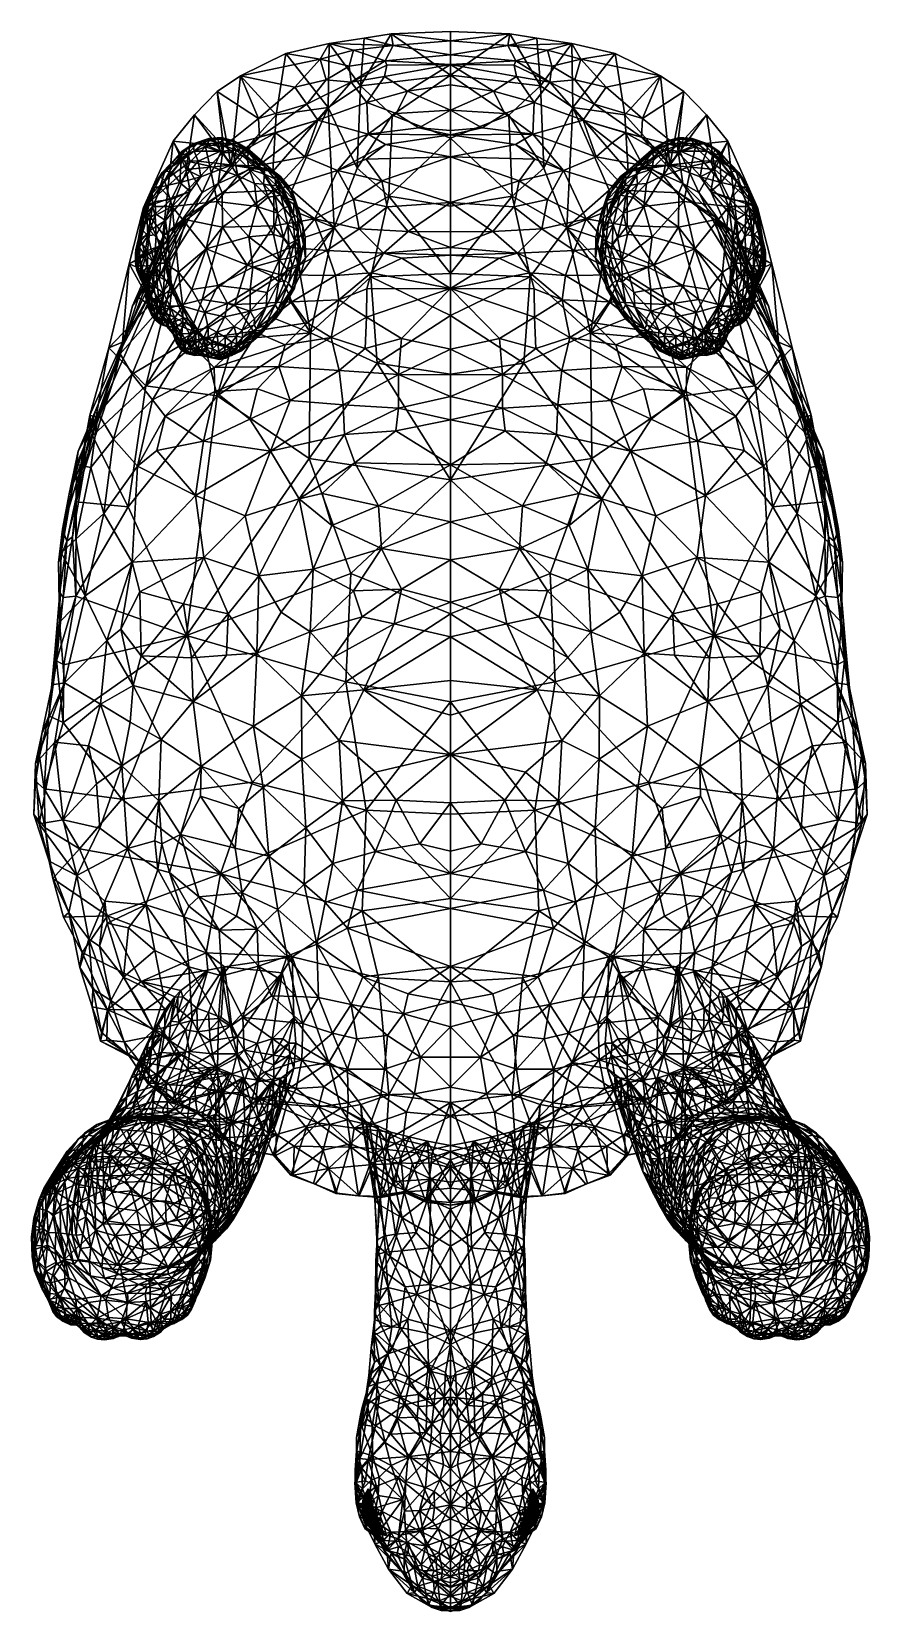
# Model space of a CAD drawing. Extents: x -0.35 to 0.35, y -0.7 to 0.63.
import ezdxf

# ---------------------------------------------------------------- set-up
doc = ezdxf.new("R2010")
doc.units = 0
doc.layers.add('TORTOISE$LWO', color=1, linetype='CONTINUOUS')

msp = doc.modelspace()

# ---------------------------------------------------------------- linework, layer by layer
at = {"layer": 'TORTOISE$LWO'}
for points in [[(-0.0728, 0.6265, 0.1069), (-0.0501, 0.6302, 0.105), (-0.0761, 0.5862, 0.0997)], [(-0.0501, 0.6302, 0.105), (0, 0.5954, 0.0999), (-0.0761, 0.5862, 0.0997)], [(-0.0501, 0.6302, 0.105), (-0.0728, 0.6265, 0.1069), (-0.0484, 0.6202, 0.1351)], [(0, 0.6321, 0.1011), (-0.0501, 0.6302, 0.105), (0, 0.6243, 0.1286)], [(0, 0.6321, 0.1011), (0, 0.5954, 0.0999), (-0.0501, 0.6302, 0.105)], [(0, 0.6243, 0.1286), (-0.0501, 0.6302, 0.105), (-0.0484, 0.6202, 0.1351)], [(0.0501, 0.6302, 0.105), (0, 0.6321, 0.1011), (0, 0.6243, 0.1286)], [(0, 0.5954, 0.0999), (0, 0.6321, 0.1011), (0.0501, 0.6302, 0.105)], [(0.0501, 0.6302, 0.105), (0, 0.6243, 0.1286), (0.0484, 0.6202, 0.1351)], [(0, 0.5954, 0.0999), (0.0501, 0.6302, 0.105), (0.0761, 0.5862, 0.0997)], [(0.0728, 0.6265, 0.1069), (0.0501, 0.6302, 0.105), (0.0484, 0.6202, 0.1351)], [(0.0501, 0.6302, 0.105), (0.0728, 0.6265, 0.1069), (0.0761, 0.5862, 0.0997)], [(-0.1389, 0.6137, 0.1097), (-0.1774, 0.5947, 0.1032), (-0.1101, 0.6089, 0.1355)], [(-0.1471, 0.5617, 0.0983), (-0.1774, 0.5947, 0.1032), (-0.1389, 0.6137, 0.1097)], [(-0.1033, 0.568, 0.0988), (-0.1471, 0.5617, 0.0983), (-0.1389, 0.6137, 0.1097)], [(-0.1023, 0.6219, 0.11), (-0.1389, 0.6137, 0.1097), (-0.1101, 0.6089, 0.1355)], [(-0.1023, 0.6219, 0.11), (-0.1033, 0.568, 0.0988), (-0.1389, 0.6137, 0.1097)], [(-0.0819, 0.6164, 0.1352), (-0.1023, 0.6219, 0.11), (-0.1101, 0.6089, 0.1355)], [(-0.1101, 0.6089, 0.1355), (-0.0855, 0.603, 0.1549), (-0.0819, 0.6164, 0.1352)], [(-0.0761, 0.5862, 0.0997), (-0.1033, 0.568, 0.0988), (-0.1023, 0.6219, 0.11)], [(-0.0728, 0.6265, 0.1069), (-0.1023, 0.6219, 0.11), (-0.0484, 0.6202, 0.1351)], [(-0.0728, 0.6265, 0.1069), (-0.0761, 0.5862, 0.0997), (-0.1023, 0.6219, 0.11)], [(-0.0484, 0.6202, 0.1351), (-0.1023, 0.6219, 0.11), (-0.0819, 0.6164, 0.1352)], [(-0.0855, 0.603, 0.1549), (-0.0551, 0.6075, 0.1613), (-0.0819, 0.6164, 0.1352)], [(-0.0551, 0.6075, 0.1613), (-0.0484, 0.6202, 0.1351), (-0.0819, 0.6164, 0.1352)], [(-0.0484, 0.6202, 0.1351), (-0.0551, 0.6075, 0.1613), (0, 0.6124, 0.1546)], [(0, 0.6124, 0.1546), (0, 0.6243, 0.1286), (-0.0484, 0.6202, 0.1351)], [(0, 0.6243, 0.1286), (0, 0.6124, 0.1546), (0.0484, 0.6202, 0.1351)], [(0.0551, 0.6075, 0.1613), (0.0484, 0.6202, 0.1351), (0, 0.6124, 0.1546)], [(0.1023, 0.6219, 0.11), (0.0728, 0.6265, 0.1069), (0.0484, 0.6202, 0.1351)], [(0.1023, 0.6219, 0.11), (0.0484, 0.6202, 0.1351), (0.0819, 0.6164, 0.1352)], [(0.0484, 0.6202, 0.1351), (0.0551, 0.6075, 0.1613), (0.0819, 0.6164, 0.1352)], [(0.0551, 0.6075, 0.1613), (0.0855, 0.603, 0.1549), (0.0819, 0.6164, 0.1352)], [(0.0761, 0.5862, 0.0997), (0.0728, 0.6265, 0.1069), (0.1023, 0.6219, 0.11)], [(0.1033, 0.568, 0.0988), (0.0761, 0.5862, 0.0997), (0.1023, 0.6219, 0.11)], [(0.1023, 0.6219, 0.11), (0.0819, 0.6164, 0.1352), (0.1101, 0.6089, 0.1355)], [(0.0855, 0.603, 0.1549), (0.1101, 0.6089, 0.1355), (0.0819, 0.6164, 0.1352)], [(0.1389, 0.6137, 0.1097), (0.1023, 0.6219, 0.11), (0.1101, 0.6089, 0.1355)], [(0.1033, 0.568, 0.0988), (0.1023, 0.6219, 0.11), (0.1389, 0.6137, 0.1097)], [(0.1471, 0.5617, 0.0983), (0.1033, 0.568, 0.0988), (0.1389, 0.6137, 0.1097)], [(0.1774, 0.5947, 0.1032), (0.1389, 0.6137, 0.1097), (0.1101, 0.6089, 0.1355)], [(0.1774, 0.5947, 0.1032), (0.1471, 0.5617, 0.0983), (0.1389, 0.6137, 0.1097)], [(-0.1101, 0.6089, 0.1355), (-0.1774, 0.5947, 0.1032), (-0.1315, 0.5851, 0.146)], [(-0.1315, 0.5851, 0.146), (-0.1049, 0.5912, 0.1606), (-0.1101, 0.6089, 0.1355)], [(-0.1101, 0.6089, 0.1355), (-0.1049, 0.5912, 0.1606), (-0.0855, 0.603, 0.1549)], [(-0.0838, 0.5893, 0.1858), (-0.0855, 0.603, 0.1549), (-0.1049, 0.5912, 0.1606)], [(-0.0855, 0.603, 0.1549), (-0.0838, 0.5893, 0.1858), (-0.0551, 0.6075, 0.1613)], [(-0.0551, 0.6075, 0.1613), (-0.0838, 0.5893, 0.1858), (-0.0538, 0.6036, 0.1812)], [(-0.0556, 0.5941, 0.2003), (-0.0538, 0.6036, 0.1812), (-0.0838, 0.5893, 0.1858)], [(-0.0362, 0.5819, 0.229), (0, 0.6042, 0.1896), (-0.0556, 0.5941, 0.2003)], [(-0.0556, 0.5941, 0.2003), (0, 0.6042, 0.1896), (-0.0538, 0.6036, 0.1812)], [(0, 0.6124, 0.1546), (-0.0551, 0.6075, 0.1613), (0, 0.6042, 0.1896)], [(-0.0538, 0.6036, 0.1812), (0, 0.6042, 0.1896), (-0.0551, 0.6075, 0.1613)], [(0, 0.587, 0.236), (0, 0.6042, 0.1896), (-0.0362, 0.5819, 0.229)], [(0.0551, 0.6075, 0.1613), (0, 0.6124, 0.1546), (0, 0.6042, 0.1896)], [(0, 0.6042, 0.1896), (0.0538, 0.6036, 0.1812), (0.0551, 0.6075, 0.1613)], [(0, 0.6042, 0.1896), (0, 0.587, 0.236), (0.0362, 0.5819, 0.229)], [(0, 0.6042, 0.1896), (0.0362, 0.5819, 0.229), (0.0556, 0.5941, 0.2003)], [(0, 0.6042, 0.1896), (0.0556, 0.5941, 0.2003), (0.0538, 0.6036, 0.1812)], [(0.0838, 0.5893, 0.1858), (0.0551, 0.6075, 0.1613), (0.0538, 0.6036, 0.1812)], [(0.0538, 0.6036, 0.1812), (0.0556, 0.5941, 0.2003), (0.0838, 0.5893, 0.1858)], [(0.0838, 0.5893, 0.1858), (0.0855, 0.603, 0.1549), (0.0551, 0.6075, 0.1613)], [(0.0855, 0.603, 0.1549), (0.0838, 0.5893, 0.1858), (0.1049, 0.5912, 0.1606)], [(0.1049, 0.5912, 0.1606), (0.1101, 0.6089, 0.1355), (0.0855, 0.603, 0.1549)], [(0.1049, 0.5912, 0.1606), (0.1315, 0.5851, 0.146), (0.1101, 0.6089, 0.1355)], [(0.1774, 0.5947, 0.1032), (0.1101, 0.6089, 0.1355), (0.1315, 0.5851, 0.146)], [(-0.1971, 0.5816, 0.1044), (-0.1621, 0.5588, 0.1503), (-0.1774, 0.5947, 0.1032)], [(-0.1852, 0.5193, 0.0939), (-0.1971, 0.5816, 0.1044), (-0.1774, 0.5947, 0.1032)], [(-0.1471, 0.5617, 0.0983), (-0.1852, 0.5193, 0.0939), (-0.1774, 0.5947, 0.1032)], [(-0.1621, 0.5588, 0.1503), (-0.1315, 0.5851, 0.146), (-0.1774, 0.5947, 0.1032)], [(-0.1049, 0.5912, 0.1606), (-0.1315, 0.5851, 0.146), (-0.1212, 0.5707, 0.1774)], [(-0.1212, 0.5707, 0.1774), (-0.0838, 0.5893, 0.1858), (-0.1049, 0.5912, 0.1606)], [(-0.1212, 0.5707, 0.1774), (-0.112, 0.5574, 0.2335), (-0.0838, 0.5893, 0.1858)], [(-0.112, 0.5574, 0.2335), (-0.0707, 0.5722, 0.2323), (-0.0838, 0.5893, 0.1858)], [(-0.0838, 0.5893, 0.1858), (-0.0707, 0.5722, 0.2323), (-0.0556, 0.5941, 0.2003)], [(0, 0.5954, 0.0999), (-0.0493, 0.5616, 0.0991), (-0.0761, 0.5862, 0.0997)], [(-0.0362, 0.5819, 0.229), (-0.0556, 0.5941, 0.2003), (-0.0707, 0.5722, 0.2323)], [(0, 0.5954, 0.0999), (0, 0.5422, 0.0951), (-0.0493, 0.5616, 0.0991)], [(0.0493, 0.5616, 0.0991), (0, 0.5954, 0.0999), (0.0761, 0.5862, 0.0997)], [(0, 0.5422, 0.0951), (0, 0.5954, 0.0999), (0.0493, 0.5616, 0.0991)], [(0.0556, 0.5941, 0.2003), (0.0362, 0.5819, 0.229), (0.0707, 0.5722, 0.2323)], [(0.0707, 0.5722, 0.2323), (0.0838, 0.5893, 0.1858), (0.0556, 0.5941, 0.2003)], [(0.0707, 0.5722, 0.2323), (0.112, 0.5574, 0.2335), (0.0838, 0.5893, 0.1858)], [(0.0838, 0.5893, 0.1858), (0.1212, 0.5707, 0.1774), (0.1049, 0.5912, 0.1606)], [(0.112, 0.5574, 0.2335), (0.1212, 0.5707, 0.1774), (0.0838, 0.5893, 0.1858)], [(0.1315, 0.5851, 0.146), (0.1049, 0.5912, 0.1606), (0.1212, 0.5707, 0.1774)], [(0.1315, 0.5851, 0.146), (0.1621, 0.5588, 0.1503), (0.1774, 0.5947, 0.1032)], [(0.1852, 0.5193, 0.0939), (0.1471, 0.5617, 0.0983), (0.1774, 0.5947, 0.1032)], [(0.1621, 0.5588, 0.1503), (0.1971, 0.5816, 0.1044), (0.1774, 0.5947, 0.1032)], [(0.1971, 0.5816, 0.1044), (0.1852, 0.5193, 0.0939), (0.1774, 0.5947, 0.1032)], [(-0.1971, 0.5816, 0.1044), (-0.2162, 0.5617, 0.1063), (-0.1915, 0.535, 0.1501)], [(-0.1852, 0.5193, 0.0939), (-0.2162, 0.5617, 0.1063), (-0.1971, 0.5816, 0.1044)], [(-0.1621, 0.5588, 0.1503), (-0.1971, 0.5816, 0.1044), (-0.1915, 0.535, 0.1501)], [(-0.1212, 0.5707, 0.1774), (-0.1315, 0.5851, 0.146), (-0.1621, 0.5588, 0.1503)], [(-0.1033, 0.568, 0.0988), (-0.0761, 0.5862, 0.0997), (-0.0789, 0.5167, 0.0921)], [(-0.0789, 0.5167, 0.0921), (-0.0761, 0.5862, 0.0997), (-0.0493, 0.5616, 0.0991)], [(-0.046, 0.563, 0.2544), (-0.0362, 0.5819, 0.229), (-0.0707, 0.5722, 0.2323)], [(-0.046, 0.563, 0.2544), (0, 0.5656, 0.2571), (-0.0362, 0.5819, 0.229)], [(0, 0.587, 0.236), (-0.0362, 0.5819, 0.229), (0, 0.5656, 0.2571)], [(0.0362, 0.5819, 0.229), (0, 0.587, 0.236), (0, 0.5656, 0.2571)], [(0, 0.5656, 0.2571), (0.046, 0.563, 0.2544), (0.0362, 0.5819, 0.229)], [(0.0362, 0.5819, 0.229), (0.046, 0.563, 0.2544), (0.0707, 0.5722, 0.2323)], [(0.0761, 0.5862, 0.0997), (0.0789, 0.5167, 0.0921), (0.0493, 0.5616, 0.0991)], [(0.0761, 0.5862, 0.0997), (0.1033, 0.568, 0.0988), (0.0789, 0.5167, 0.0921)], [(0.1315, 0.5851, 0.146), (0.1212, 0.5707, 0.1774), (0.1621, 0.5588, 0.1503)], [(0.1971, 0.5816, 0.1044), (0.1621, 0.5588, 0.1503), (0.1915, 0.535, 0.1501)], [(0.2162, 0.5617, 0.1063), (0.1852, 0.5193, 0.0939), (0.1971, 0.5816, 0.1044)], [(0.2162, 0.5617, 0.1063), (0.1971, 0.5816, 0.1044), (0.1915, 0.535, 0.1501)], [(-0.2162, 0.5617, 0.1063), (-0.2341, 0.5396, 0.1102), (-0.1915, 0.535, 0.1501)], [(-0.2162, 0.5617, 0.1063), (-0.2232, 0.5155, 0.1006), (-0.2341, 0.5396, 0.1102)], [(-0.2162, 0.5617, 0.1063), (-0.1852, 0.5193, 0.0939), (-0.2232, 0.5155, 0.1006)], [(-0.15, 0.5138, 0.0932), (-0.1852, 0.5193, 0.0939), (-0.1471, 0.5617, 0.0983)], [(-0.1212, 0.5707, 0.1774), (-0.1621, 0.5588, 0.1503), (-0.1613, 0.5428, 0.1857)], [(-0.1613, 0.5428, 0.1857), (-0.112, 0.5574, 0.2335), (-0.1212, 0.5707, 0.1774)], [(-0.134, 0.4982, 0.0922), (-0.15, 0.5138, 0.0932), (-0.1033, 0.568, 0.0988)], [(-0.15, 0.5138, 0.0932), (-0.1471, 0.5617, 0.0983), (-0.1033, 0.568, 0.0988)], [(-0.1033, 0.568, 0.0988), (-0.0981, 0.4667, 0.0877), (-0.134, 0.4982, 0.0922)], [(-0.0694, 0.5454, 0.2906), (-0.0707, 0.5722, 0.2323), (-0.112, 0.5574, 0.2335)], [(-0.1033, 0.568, 0.0988), (-0.0789, 0.5167, 0.0921), (-0.0981, 0.4667, 0.0877)], [(-0.0493, 0.5616, 0.0991), (-0.052, 0.4932, 0.0934), (-0.0789, 0.5167, 0.0921)], [(-0.046, 0.563, 0.2544), (-0.0707, 0.5722, 0.2323), (-0.0694, 0.5454, 0.2906)], [(-0.0268, 0.5508, 0.2848), (-0.046, 0.563, 0.2544), (-0.0694, 0.5454, 0.2906)], [(0, 0.5422, 0.0951), (-0.052, 0.4932, 0.0934), (-0.0493, 0.5616, 0.0991)], [(0, 0.5656, 0.2571), (-0.046, 0.563, 0.2544), (-0.0268, 0.5508, 0.2848)], [(0, 0.5486, 0.2895), (0, 0.5656, 0.2571), (-0.0268, 0.5508, 0.2848)], [(0.046, 0.563, 0.2544), (0, 0.5656, 0.2571), (0.0268, 0.5508, 0.2848)], [(0, 0.5656, 0.2571), (0, 0.5486, 0.2895), (0.0268, 0.5508, 0.2848)], [(0.052, 0.4932, 0.0934), (0, 0.5422, 0.0951), (0.0493, 0.5616, 0.0991)], [(0.046, 0.563, 0.2544), (0.0268, 0.5508, 0.2848), (0.0694, 0.5454, 0.2906)], [(0.0707, 0.5722, 0.2323), (0.046, 0.563, 0.2544), (0.0694, 0.5454, 0.2906)], [(0.052, 0.4932, 0.0934), (0.0493, 0.5616, 0.0991), (0.0789, 0.5167, 0.0921)], [(0.0707, 0.5722, 0.2323), (0.0694, 0.5454, 0.2906), (0.112, 0.5574, 0.2335)], [(0.0789, 0.5167, 0.0921), (0.1033, 0.568, 0.0988), (0.0981, 0.4667, 0.0877)], [(0.0981, 0.4667, 0.0877), (0.1033, 0.568, 0.0988), (0.134, 0.4982, 0.0922)], [(0.15, 0.5138, 0.0932), (0.134, 0.4982, 0.0922), (0.1033, 0.568, 0.0988)], [(0.1471, 0.5617, 0.0983), (0.15, 0.5138, 0.0932), (0.1033, 0.568, 0.0988)], [(0.112, 0.5574, 0.2335), (0.1613, 0.5428, 0.1857), (0.1212, 0.5707, 0.1774)], [(0.1621, 0.5588, 0.1503), (0.1212, 0.5707, 0.1774), (0.1613, 0.5428, 0.1857)], [(0.1852, 0.5193, 0.0939), (0.15, 0.5138, 0.0932), (0.1471, 0.5617, 0.0983)], [(0.1852, 0.5193, 0.0939), (0.2162, 0.5617, 0.1063), (0.2232, 0.5155, 0.1006)], [(0.2341, 0.5396, 0.1102), (0.2162, 0.5617, 0.1063), (0.1915, 0.535, 0.1501)], [(0.2232, 0.5155, 0.1006), (0.2162, 0.5617, 0.1063), (0.2341, 0.5396, 0.1102)], [(-0.1621, 0.5588, 0.1503), (-0.1915, 0.535, 0.1501), (-0.1613, 0.5428, 0.1857)], [(-0.112, 0.5574, 0.2335), (-0.1613, 0.5428, 0.1857), (-0.1477, 0.5467, 0.2362)], [(-0.1477, 0.5467, 0.2362), (-0.1365, 0.538, 0.2708), (-0.112, 0.5574, 0.2335)], [(-0.1231, 0.5263, 0.2996), (-0.112, 0.5574, 0.2335), (-0.1365, 0.538, 0.2708)], [(-0.1231, 0.5263, 0.2996), (-0.0694, 0.5454, 0.2906), (-0.112, 0.5574, 0.2335)], [(-0.0268, 0.5508, 0.2848), (-0.0694, 0.5454, 0.2906), (0, 0.5449, 0.3135)], [(0, 0.5486, 0.2895), (-0.0268, 0.5508, 0.2848), (0, 0.5449, 0.3135)], [(0.0268, 0.5508, 0.2848), (0, 0.5486, 0.2895), (0, 0.5449, 0.3135)], [(0.0694, 0.5454, 0.2906), (0.0268, 0.5508, 0.2848), (0, 0.5449, 0.3135)], [(0.0694, 0.5454, 0.2906), (0.1231, 0.5263, 0.2996), (0.112, 0.5574, 0.2335)], [(0.112, 0.5574, 0.2335), (0.1231, 0.5263, 0.2996), (0.1365, 0.538, 0.2708)], [(0.1365, 0.538, 0.2708), (0.1477, 0.5467, 0.2362), (0.112, 0.5574, 0.2335)], [(0.1613, 0.5428, 0.1857), (0.112, 0.5574, 0.2335), (0.1477, 0.5467, 0.2362)], [(0.1915, 0.535, 0.1501), (0.1621, 0.5588, 0.1503), (0.1613, 0.5428, 0.1857)], [(-0.2341, 0.5396, 0.1102), (-0.2591, 0.4834, 0.1032), (-0.2441, 0.4494, 0.1414)], [(-0.2232, 0.5155, 0.1006), (-0.2591, 0.4834, 0.1032), (-0.2341, 0.5396, 0.1102)], [(-0.2097, 0.4963, 0.1586), (-0.2341, 0.5396, 0.1102), (-0.2441, 0.4494, 0.1414)], [(-0.1915, 0.535, 0.1501), (-0.2341, 0.5396, 0.1102), (-0.2097, 0.4963, 0.1586)], [(-0.2164, 0.5312, 0.0475), (-0.2172, 0.5372, 0.0334), (-0.2305, 0.5267, 0.0341)], [(-0.2265, 0.531, 0.0307), (-0.2305, 0.5267, 0.0341), (-0.2172, 0.5372, 0.0334)], [(-0.2235, 0.5321, 0.0271), (-0.2265, 0.531, 0.0307), (-0.2172, 0.5372, 0.0334)], [(-0.2134, 0.5379, 0.0272), (-0.2216, 0.5291, 0.0216), (-0.2235, 0.5321, 0.0271)], [(-0.2134, 0.5379, 0.0272), (-0.2235, 0.5321, 0.0271), (-0.2172, 0.5372, 0.0334)], [(-0.2068, 0.5347, 0.0224), (-0.2216, 0.5291, 0.0216), (-0.2134, 0.5379, 0.0272)], [(-0.2068, 0.5347, 0.0224), (-0.2197, 0.5222, 0.0171), (-0.2216, 0.5291, 0.0216)], [(-0.2068, 0.5347, 0.0224), (-0.2032, 0.5185, 0.0161), (-0.2197, 0.5222, 0.0171)], [(-0.2172, 0.5372, 0.0334), (-0.2089, 0.5374, 0.0423), (-0.203, 0.5417, 0.0353)], [(-0.2172, 0.5372, 0.0334), (-0.203, 0.5417, 0.0353), (-0.204, 0.5417, 0.0305)], [(-0.204, 0.5417, 0.0305), (-0.2134, 0.5379, 0.0272), (-0.2172, 0.5372, 0.0334)], [(-0.2089, 0.5374, 0.0423), (-0.2172, 0.5372, 0.0334), (-0.2164, 0.5312, 0.0475)], [(-0.2164, 0.5312, 0.0475), (-0.1942, 0.5311, 0.0654), (-0.2089, 0.5374, 0.0423)], [(-0.2036, 0.5401, 0.0268), (-0.2134, 0.5379, 0.0272), (-0.204, 0.5417, 0.0305)], [(-0.2068, 0.5347, 0.0224), (-0.2134, 0.5379, 0.0272), (-0.2036, 0.5401, 0.0268)], [(-0.1915, 0.535, 0.1501), (-0.2097, 0.4963, 0.1586), (-0.1962, 0.5038, 0.2046)], [(-0.2089, 0.5374, 0.0423), (-0.1964, 0.5379, 0.0471), (-0.203, 0.5417, 0.0353)], [(-0.1942, 0.5311, 0.0654), (-0.1964, 0.5379, 0.0471), (-0.2089, 0.5374, 0.0423)], [(-0.2068, 0.5347, 0.0224), (-0.2036, 0.5401, 0.0268), (-0.1942, 0.538, 0.0249)], [(-0.2068, 0.5347, 0.0224), (-0.1942, 0.538, 0.0249), (-0.1922, 0.5301, 0.0205)], [(-0.2032, 0.5185, 0.0161), (-0.2068, 0.5347, 0.0224), (-0.1922, 0.5301, 0.0205)], [(-0.204, 0.5417, 0.0305), (-0.203, 0.5417, 0.0353), (-0.1932, 0.5426, 0.0329)], [(-0.204, 0.5417, 0.0305), (-0.1932, 0.5426, 0.0329), (-0.1924, 0.5413, 0.0291)], [(-0.204, 0.5417, 0.0305), (-0.1924, 0.5413, 0.0291), (-0.2036, 0.5401, 0.0268)], [(-0.2036, 0.5401, 0.0268), (-0.1924, 0.5413, 0.0291), (-0.1942, 0.538, 0.0249)], [(-0.203, 0.5417, 0.0353), (-0.1904, 0.5413, 0.0385), (-0.1932, 0.5426, 0.0329)], [(-0.1904, 0.5413, 0.0385), (-0.203, 0.5417, 0.0353), (-0.1964, 0.5379, 0.0471)], [(-0.1964, 0.5379, 0.0471), (-0.1843, 0.5369, 0.0499), (-0.1904, 0.5413, 0.0385)], [(-0.181, 0.5319, 0.0645), (-0.1843, 0.5369, 0.0499), (-0.1964, 0.5379, 0.0471)], [(-0.1942, 0.5311, 0.0654), (-0.181, 0.5319, 0.0645), (-0.1964, 0.5379, 0.0471)], [(-0.1962, 0.5038, 0.2046), (-0.1768, 0.5304, 0.2151), (-0.1613, 0.5428, 0.1857)], [(-0.1915, 0.535, 0.1501), (-0.1962, 0.5038, 0.2046), (-0.1613, 0.5428, 0.1857)], [(-0.1942, 0.538, 0.0249), (-0.1924, 0.5413, 0.0291), (-0.1832, 0.5369, 0.0278)], [(-0.1942, 0.538, 0.0249), (-0.1832, 0.5369, 0.0278), (-0.1834, 0.53, 0.0224)], [(-0.1922, 0.5301, 0.0205), (-0.1942, 0.538, 0.0249), (-0.1834, 0.53, 0.0224)], [(-0.1924, 0.5413, 0.0291), (-0.1932, 0.5426, 0.0329), (-0.1828, 0.5398, 0.0338)], [(-0.1904, 0.5413, 0.0385), (-0.1828, 0.5398, 0.0338), (-0.1932, 0.5426, 0.0329)], [(-0.1924, 0.5413, 0.0291), (-0.1828, 0.5398, 0.0338), (-0.1832, 0.5369, 0.0278)], [(-0.1792, 0.5379, 0.0422), (-0.1828, 0.5398, 0.0338), (-0.1904, 0.5413, 0.0385)], [(-0.1843, 0.5369, 0.0499), (-0.1792, 0.5379, 0.0422), (-0.1904, 0.5413, 0.0385)], [(-0.1754, 0.5339, 0.054), (-0.1792, 0.5379, 0.0422), (-0.1843, 0.5369, 0.0499)], [(-0.181, 0.5319, 0.0645), (-0.1754, 0.5339, 0.054), (-0.1843, 0.5369, 0.0499)], [(-0.1834, 0.53, 0.0224), (-0.1832, 0.5369, 0.0278), (-0.1716, 0.5253, 0.0262)], [(-0.1832, 0.5369, 0.0278), (-0.1828, 0.5398, 0.0338), (-0.1704, 0.5301, 0.0328)], [(-0.1704, 0.5301, 0.0328), (-0.1716, 0.5253, 0.0262), (-0.1832, 0.5369, 0.0278)], [(-0.1828, 0.5398, 0.0338), (-0.1695, 0.5318, 0.0407), (-0.1704, 0.5301, 0.0328)], [(-0.1792, 0.5379, 0.0422), (-0.1695, 0.5318, 0.0407), (-0.1828, 0.5398, 0.0338)], [(-0.181, 0.5319, 0.0645), (-0.1669, 0.5286, 0.064), (-0.1754, 0.5339, 0.054)], [(-0.1694, 0.5317, 0.0513), (-0.1695, 0.5318, 0.0407), (-0.1792, 0.5379, 0.0422)], [(-0.1754, 0.5339, 0.054), (-0.1694, 0.5317, 0.0513), (-0.1792, 0.5379, 0.0422)], [(-0.1768, 0.5304, 0.2151), (-0.1477, 0.5467, 0.2362), (-0.1613, 0.5428, 0.1857)], [(-0.1624, 0.5191, 0.274), (-0.1477, 0.5467, 0.2362), (-0.1768, 0.5304, 0.2151)], [(-0.1754, 0.5339, 0.054), (-0.1669, 0.5286, 0.064), (-0.1694, 0.5317, 0.0513)], [(-0.1365, 0.538, 0.2708), (-0.1477, 0.5467, 0.2362), (-0.1624, 0.5191, 0.274)], [(-0.1231, 0.5263, 0.2996), (-0.1365, 0.538, 0.2708), (-0.1624, 0.5191, 0.274)], [(-0.0954, 0.5149, 0.348), (-0.0694, 0.5454, 0.2906), (-0.1231, 0.5263, 0.2996)], [(-0.0694, 0.5454, 0.2906), (-0.0954, 0.5149, 0.348), (-0.0549, 0.5366, 0.3339)], [(-0.0711, 0.5243, 0.3571), (-0.0549, 0.5366, 0.3339), (-0.0954, 0.5149, 0.348)], [(-0.0711, 0.5243, 0.3571), (0, 0.5264, 0.366), (-0.0549, 0.5366, 0.3339)], [(-0.0549, 0.5366, 0.3339), (0, 0.5449, 0.3135), (-0.0694, 0.5454, 0.2906)], [(0, 0.5264, 0.366), (0, 0.5449, 0.3135), (-0.0549, 0.5366, 0.3339)], [(0, 0.4846, 0.0828), (-0.052, 0.4932, 0.0934), (0, 0.5422, 0.0951)], [(0, 0.5449, 0.3135), (0.0549, 0.5366, 0.3339), (0.0694, 0.5454, 0.2906)], [(0, 0.5449, 0.3135), (0, 0.5264, 0.366), (0.0549, 0.5366, 0.3339)], [(0.052, 0.4932, 0.0934), (0, 0.4846, 0.0828), (0, 0.5422, 0.0951)], [(0, 0.5264, 0.366), (0.0711, 0.5243, 0.3571), (0.0549, 0.5366, 0.3339)], [(0.0954, 0.5149, 0.348), (0.0694, 0.5454, 0.2906), (0.0549, 0.5366, 0.3339)], [(0.0549, 0.5366, 0.3339), (0.0711, 0.5243, 0.3571), (0.0954, 0.5149, 0.348)], [(0.0694, 0.5454, 0.2906), (0.0954, 0.5149, 0.348), (0.1231, 0.5263, 0.2996)], [(0.1365, 0.538, 0.2708), (0.1231, 0.5263, 0.2996), (0.1624, 0.5191, 0.274)], [(0.1477, 0.5467, 0.2362), (0.1365, 0.538, 0.2708), (0.1624, 0.5191, 0.274)], [(0.1477, 0.5467, 0.2362), (0.1768, 0.5304, 0.2151), (0.1613, 0.5428, 0.1857)], [(0.1477, 0.5467, 0.2362), (0.1624, 0.5191, 0.274), (0.1768, 0.5304, 0.2151)], [(0.1768, 0.5304, 0.2151), (0.1962, 0.5038, 0.2046), (0.1613, 0.5428, 0.1857)], [(0.1962, 0.5038, 0.2046), (0.1915, 0.535, 0.1501), (0.1613, 0.5428, 0.1857)], [(0.1669, 0.5286, 0.064), (0.1754, 0.5339, 0.054), (0.1694, 0.5317, 0.0513)], [(0.1669, 0.5286, 0.064), (0.181, 0.5319, 0.0645), (0.1754, 0.5339, 0.054)], [(0.1695, 0.5318, 0.0407), (0.1694, 0.5317, 0.0513), (0.1792, 0.5379, 0.0422)], [(0.1694, 0.5317, 0.0513), (0.1754, 0.5339, 0.054), (0.1792, 0.5379, 0.0422)], [(0.1695, 0.5318, 0.0407), (0.1828, 0.5398, 0.0338), (0.1704, 0.5301, 0.0328)], [(0.1695, 0.5318, 0.0407), (0.1792, 0.5379, 0.0422), (0.1828, 0.5398, 0.0338)], [(0.1828, 0.5398, 0.0338), (0.1832, 0.5369, 0.0278), (0.1704, 0.5301, 0.0328)], [(0.1716, 0.5253, 0.0262), (0.1704, 0.5301, 0.0328), (0.1832, 0.5369, 0.0278)], [(0.1832, 0.5369, 0.0278), (0.1834, 0.53, 0.0224), (0.1716, 0.5253, 0.0262)], [(0.1792, 0.5379, 0.0422), (0.1754, 0.5339, 0.054), (0.1843, 0.5369, 0.0499)], [(0.1754, 0.5339, 0.054), (0.181, 0.5319, 0.0645), (0.1843, 0.5369, 0.0499)], [(0.1828, 0.5398, 0.0338), (0.1792, 0.5379, 0.0422), (0.1904, 0.5413, 0.0385)], [(0.1792, 0.5379, 0.0422), (0.1843, 0.5369, 0.0499), (0.1904, 0.5413, 0.0385)], [(0.1843, 0.5369, 0.0499), (0.181, 0.5319, 0.0645), (0.1964, 0.5379, 0.0471)], [(0.181, 0.5319, 0.0645), (0.1942, 0.5311, 0.0654), (0.1964, 0.5379, 0.0471)], [(0.1932, 0.5426, 0.0329), (0.1924, 0.5413, 0.0291), (0.1828, 0.5398, 0.0338)], [(0.1828, 0.5398, 0.0338), (0.1904, 0.5413, 0.0385), (0.1932, 0.5426, 0.0329)], [(0.1828, 0.5398, 0.0338), (0.1924, 0.5413, 0.0291), (0.1832, 0.5369, 0.0278)], [(0.1924, 0.5413, 0.0291), (0.1942, 0.538, 0.0249), (0.1832, 0.5369, 0.0278)], [(0.1832, 0.5369, 0.0278), (0.1942, 0.538, 0.0249), (0.1834, 0.53, 0.0224)], [(0.1942, 0.538, 0.0249), (0.1922, 0.5301, 0.0205), (0.1834, 0.53, 0.0224)], [(0.1843, 0.5369, 0.0499), (0.1964, 0.5379, 0.0471), (0.1904, 0.5413, 0.0385)], [(0.1904, 0.5413, 0.0385), (0.203, 0.5417, 0.0353), (0.1932, 0.5426, 0.0329)], [(0.203, 0.5417, 0.0353), (0.1904, 0.5413, 0.0385), (0.1964, 0.5379, 0.0471)], [(0.2341, 0.5396, 0.1102), (0.1915, 0.535, 0.1501), (0.2097, 0.4963, 0.1586)], [(0.2097, 0.4963, 0.1586), (0.1915, 0.535, 0.1501), (0.1962, 0.5038, 0.2046)], [(0.1942, 0.538, 0.0249), (0.2068, 0.5347, 0.0224), (0.1922, 0.5301, 0.0205)], [(0.2068, 0.5347, 0.0224), (0.2032, 0.5185, 0.0161), (0.1922, 0.5301, 0.0205)], [(0.1932, 0.5426, 0.0329), (0.204, 0.5417, 0.0305), (0.1924, 0.5413, 0.0291)], [(0.1924, 0.5413, 0.0291), (0.204, 0.5417, 0.0305), (0.2036, 0.5401, 0.0268)], [(0.1924, 0.5413, 0.0291), (0.2036, 0.5401, 0.0268), (0.1942, 0.538, 0.0249)], [(0.203, 0.5417, 0.0353), (0.204, 0.5417, 0.0305), (0.1932, 0.5426, 0.0329)], [(0.2036, 0.5401, 0.0268), (0.2068, 0.5347, 0.0224), (0.1942, 0.538, 0.0249)], [(0.1964, 0.5379, 0.0471), (0.1942, 0.5311, 0.0654), (0.2089, 0.5374, 0.0423)], [(0.1942, 0.5311, 0.0654), (0.2164, 0.5312, 0.0475), (0.2089, 0.5374, 0.0423)], [(0.1964, 0.5379, 0.0471), (0.2089, 0.5374, 0.0423), (0.203, 0.5417, 0.0353)], [(0.2089, 0.5374, 0.0423), (0.2172, 0.5372, 0.0334), (0.203, 0.5417, 0.0353)], [(0.203, 0.5417, 0.0353), (0.2172, 0.5372, 0.0334), (0.204, 0.5417, 0.0305)], [(0.2032, 0.5185, 0.0161), (0.2068, 0.5347, 0.0224), (0.2197, 0.5222, 0.0171)], [(0.2134, 0.5379, 0.0272), (0.2036, 0.5401, 0.0268), (0.204, 0.5417, 0.0305)], [(0.2134, 0.5379, 0.0272), (0.2068, 0.5347, 0.0224), (0.2036, 0.5401, 0.0268)], [(0.2134, 0.5379, 0.0272), (0.204, 0.5417, 0.0305), (0.2172, 0.5372, 0.0334)], [(0.2216, 0.5291, 0.0216), (0.2068, 0.5347, 0.0224), (0.2134, 0.5379, 0.0272)], [(0.2197, 0.5222, 0.0171), (0.2068, 0.5347, 0.0224), (0.2216, 0.5291, 0.0216)], [(0.2172, 0.5372, 0.0334), (0.2089, 0.5374, 0.0423), (0.2164, 0.5312, 0.0475)], [(0.2341, 0.5396, 0.1102), (0.2097, 0.4963, 0.1586), (0.2441, 0.4494, 0.1414)], [(0.2216, 0.5291, 0.0216), (0.2134, 0.5379, 0.0272), (0.2235, 0.5321, 0.0271)], [(0.2235, 0.5321, 0.0271), (0.2134, 0.5379, 0.0272), (0.2172, 0.5372, 0.0334)], [(0.2172, 0.5372, 0.0334), (0.2164, 0.5312, 0.0475), (0.2305, 0.5267, 0.0341)], [(0.2305, 0.5267, 0.0341), (0.2265, 0.531, 0.0307), (0.2172, 0.5372, 0.0334)], [(0.2265, 0.531, 0.0307), (0.2235, 0.5321, 0.0271), (0.2172, 0.5372, 0.0334)], [(0.2591, 0.4834, 0.1032), (0.2232, 0.5155, 0.1006), (0.2341, 0.5396, 0.1102)], [(0.2591, 0.4834, 0.1032), (0.2341, 0.5396, 0.1102), (0.2441, 0.4494, 0.1414)], [(-0.2447, 0.5093, 0.0186), (-0.2434, 0.513, 0.0248), (-0.2343, 0.5224, 0.0255)], [(-0.2343, 0.5224, 0.0255), (-0.2339, 0.5199, 0.0206), (-0.2447, 0.5093, 0.0186)], [(-0.2305, 0.5267, 0.0341), (-0.2434, 0.513, 0.0248), (-0.241, 0.5144, 0.034)], [(-0.2343, 0.5224, 0.0255), (-0.2434, 0.513, 0.0248), (-0.2305, 0.5267, 0.0341)], [(-0.2216, 0.5291, 0.0216), (-0.2415, 0.5062, 0.0146), (-0.2339, 0.5199, 0.0206)], [(-0.2197, 0.5222, 0.0171), (-0.2415, 0.5062, 0.0146), (-0.2216, 0.5291, 0.0216)], [(-0.2197, 0.5222, 0.0171), (-0.2351, 0.4844, 0.0086), (-0.2415, 0.5062, 0.0146)], [(-0.2273, 0.523, 0.0471), (-0.2305, 0.5267, 0.0341), (-0.241, 0.5144, 0.034)], [(-0.2348, 0.5131, 0.0487), (-0.2273, 0.523, 0.0471), (-0.241, 0.5144, 0.034)], [(-0.2032, 0.5185, 0.0161), (-0.2351, 0.4844, 0.0086), (-0.2197, 0.5222, 0.0171)], [(-0.2348, 0.5131, 0.0487), (-0.2286, 0.5045, 0.0677), (-0.2273, 0.523, 0.0471)], [(-0.2339, 0.5199, 0.0206), (-0.2343, 0.5224, 0.0255), (-0.2235, 0.5321, 0.0271)], [(-0.2265, 0.531, 0.0307), (-0.2235, 0.5321, 0.0271), (-0.2343, 0.5224, 0.0255)], [(-0.2343, 0.5224, 0.0255), (-0.2305, 0.5267, 0.0341), (-0.2265, 0.531, 0.0307)], [(-0.2216, 0.5291, 0.0216), (-0.2339, 0.5199, 0.0206), (-0.2235, 0.5321, 0.0271)], [(-0.2273, 0.523, 0.0471), (-0.2164, 0.5312, 0.0475), (-0.2305, 0.5267, 0.0341)], [(-0.2286, 0.5045, 0.0677), (-0.213, 0.5226, 0.0672), (-0.2273, 0.523, 0.0471)], [(-0.2286, 0.5045, 0.0677), (-0.2107, 0.5095, 0.0878), (-0.213, 0.5226, 0.0672)], [(-0.213, 0.5226, 0.0672), (-0.2164, 0.5312, 0.0475), (-0.2273, 0.523, 0.0471)], [(-0.213, 0.5226, 0.0672), (-0.1942, 0.5311, 0.0654), (-0.2164, 0.5312, 0.0475)], [(-0.213, 0.5226, 0.0672), (-0.1834, 0.5192, 0.0844), (-0.1942, 0.5311, 0.0654)], [(-0.213, 0.5226, 0.0672), (-0.1852, 0.5193, 0.0939), (-0.1834, 0.5192, 0.0844)], [(-0.2107, 0.5095, 0.0878), (-0.1852, 0.5193, 0.0939), (-0.213, 0.5226, 0.0672)], [(-0.2032, 0.5185, 0.0161), (-0.1922, 0.5301, 0.0205), (-0.1794, 0.5102, 0.0162)], [(-0.1962, 0.5038, 0.2046), (-0.1624, 0.5191, 0.274), (-0.1768, 0.5304, 0.2151)], [(-0.1942, 0.5311, 0.0654), (-0.1834, 0.5192, 0.0844), (-0.181, 0.5319, 0.0645)], [(-0.1794, 0.5102, 0.0162), (-0.1922, 0.5301, 0.0205), (-0.1834, 0.53, 0.0224)], [(-0.1834, 0.5192, 0.0844), (-0.1664, 0.5187, 0.0784), (-0.181, 0.5319, 0.0645)], [(-0.1794, 0.5102, 0.0162), (-0.1834, 0.53, 0.0224), (-0.1701, 0.5158, 0.0206)], [(-0.1701, 0.5158, 0.0206), (-0.1834, 0.53, 0.0224), (-0.1716, 0.5253, 0.0262)], [(-0.181, 0.5319, 0.0645), (-0.1664, 0.5187, 0.0784), (-0.1669, 0.5286, 0.064)], [(-0.1704, 0.5301, 0.0328), (-0.1626, 0.5207, 0.0302), (-0.1716, 0.5253, 0.0262)], [(-0.1716, 0.5253, 0.0262), (-0.1569, 0.5116, 0.0274), (-0.1701, 0.5158, 0.0206)], [(-0.1626, 0.5207, 0.0302), (-0.1569, 0.5116, 0.0274), (-0.1716, 0.5253, 0.0262)], [(-0.1695, 0.5318, 0.0407), (-0.157, 0.5185, 0.037), (-0.1704, 0.5301, 0.0328)], [(-0.1626, 0.5207, 0.0302), (-0.1704, 0.5301, 0.0328), (-0.157, 0.5185, 0.037)], [(-0.1574, 0.5211, 0.0483), (-0.157, 0.5185, 0.037), (-0.1695, 0.5318, 0.0407)], [(-0.1496, 0.5145, 0.0635), (-0.1574, 0.5211, 0.0483), (-0.1695, 0.5318, 0.0407)], [(-0.1694, 0.5317, 0.0513), (-0.1496, 0.5145, 0.0635), (-0.1695, 0.5318, 0.0407)], [(-0.1669, 0.5286, 0.064), (-0.1496, 0.5145, 0.0635), (-0.1694, 0.5317, 0.0513)], [(-0.1669, 0.5286, 0.064), (-0.1548, 0.5159, 0.0788), (-0.1496, 0.5145, 0.0635)], [(-0.1548, 0.5159, 0.0788), (-0.1669, 0.5286, 0.064), (-0.1664, 0.5187, 0.0784)], [(-0.157, 0.5185, 0.037), (-0.1569, 0.5116, 0.0274), (-0.1626, 0.5207, 0.0302)], [(-0.1624, 0.5191, 0.274), (-0.149, 0.4979, 0.3344), (-0.1231, 0.5263, 0.2996)], [(-0.1574, 0.5211, 0.0483), (-0.1496, 0.5145, 0.0635), (-0.1477, 0.5104, 0.0509)], [(-0.157, 0.5185, 0.037), (-0.1574, 0.5211, 0.0483), (-0.1477, 0.5104, 0.0509)], [(-0.1231, 0.5263, 0.2996), (-0.149, 0.4979, 0.3344), (-0.0954, 0.5149, 0.348)], [(-0.0581, 0.5059, 0.3867), (-0.0711, 0.5243, 0.3571), (-0.0954, 0.5149, 0.348)], [(-0.0581, 0.5059, 0.3867), (0, 0.5264, 0.366), (-0.0711, 0.5243, 0.3571)], [(0, 0.4878, 0.4156), (0, 0.5264, 0.366), (-0.0581, 0.5059, 0.3867)], [(0, 0.5264, 0.366), (0, 0.4878, 0.4156), (0.0581, 0.5059, 0.3867)], [(0, 0.5264, 0.366), (0.0581, 0.5059, 0.3867), (0.0711, 0.5243, 0.3571)], [(0.0711, 0.5243, 0.3571), (0.0581, 0.5059, 0.3867), (0.0954, 0.5149, 0.348)], [(0.149, 0.4979, 0.3344), (0.1231, 0.5263, 0.2996), (0.0954, 0.5149, 0.348)], [(0.149, 0.4979, 0.3344), (0.1624, 0.5191, 0.274), (0.1231, 0.5263, 0.2996)], [(0.1496, 0.5145, 0.0635), (0.1574, 0.5211, 0.0483), (0.1477, 0.5104, 0.0509)], [(0.1574, 0.5211, 0.0483), (0.157, 0.5185, 0.037), (0.1477, 0.5104, 0.0509)], [(0.1574, 0.5211, 0.0483), (0.1496, 0.5145, 0.0635), (0.1695, 0.5318, 0.0407)], [(0.1496, 0.5145, 0.0635), (0.1694, 0.5317, 0.0513), (0.1695, 0.5318, 0.0407)], [(0.1496, 0.5145, 0.0635), (0.1669, 0.5286, 0.064), (0.1694, 0.5317, 0.0513)], [(0.1548, 0.5159, 0.0788), (0.1669, 0.5286, 0.064), (0.1496, 0.5145, 0.0635)], [(0.1669, 0.5286, 0.064), (0.1548, 0.5159, 0.0788), (0.1664, 0.5187, 0.0784)], [(0.1569, 0.5116, 0.0274), (0.1716, 0.5253, 0.0262), (0.1701, 0.5158, 0.0206)], [(0.1569, 0.5116, 0.0274), (0.1626, 0.5207, 0.0302), (0.1716, 0.5253, 0.0262)], [(0.1569, 0.5116, 0.0274), (0.157, 0.5185, 0.037), (0.1626, 0.5207, 0.0302)], [(0.157, 0.5185, 0.037), (0.1695, 0.5318, 0.0407), (0.1704, 0.5301, 0.0328)], [(0.157, 0.5185, 0.037), (0.1574, 0.5211, 0.0483), (0.1695, 0.5318, 0.0407)], [(0.1704, 0.5301, 0.0328), (0.1626, 0.5207, 0.0302), (0.157, 0.5185, 0.037)], [(0.1624, 0.5191, 0.274), (0.1962, 0.5038, 0.2046), (0.1768, 0.5304, 0.2151)], [(0.1626, 0.5207, 0.0302), (0.1704, 0.5301, 0.0328), (0.1716, 0.5253, 0.0262)], [(0.1664, 0.5187, 0.0784), (0.181, 0.5319, 0.0645), (0.1669, 0.5286, 0.064)], [(0.1664, 0.5187, 0.0784), (0.1834, 0.5192, 0.0844), (0.181, 0.5319, 0.0645)], [(0.1834, 0.53, 0.0224), (0.1794, 0.5102, 0.0162), (0.1701, 0.5158, 0.0206)], [(0.1834, 0.53, 0.0224), (0.1701, 0.5158, 0.0206), (0.1716, 0.5253, 0.0262)], [(0.1922, 0.5301, 0.0205), (0.1794, 0.5102, 0.0162), (0.1834, 0.53, 0.0224)], [(0.1922, 0.5301, 0.0205), (0.2032, 0.5185, 0.0161), (0.1794, 0.5102, 0.0162)], [(0.1834, 0.5192, 0.0844), (0.1942, 0.5311, 0.0654), (0.181, 0.5319, 0.0645)], [(0.1834, 0.5192, 0.0844), (0.213, 0.5226, 0.0672), (0.1942, 0.5311, 0.0654)], [(0.1852, 0.5193, 0.0939), (0.213, 0.5226, 0.0672), (0.1834, 0.5192, 0.0844)], [(0.1852, 0.5193, 0.0939), (0.2107, 0.5095, 0.0878), (0.213, 0.5226, 0.0672)], [(0.1942, 0.5311, 0.0654), (0.213, 0.5226, 0.0672), (0.2164, 0.5312, 0.0475)], [(0.2351, 0.4844, 0.0086), (0.2032, 0.5185, 0.0161), (0.2197, 0.5222, 0.0171)], [(0.2107, 0.5095, 0.0878), (0.2286, 0.5045, 0.0677), (0.213, 0.5226, 0.0672)], [(0.2164, 0.5312, 0.0475), (0.213, 0.5226, 0.0672), (0.2273, 0.523, 0.0471)], [(0.213, 0.5226, 0.0672), (0.2286, 0.5045, 0.0677), (0.2273, 0.523, 0.0471)], [(0.2164, 0.5312, 0.0475), (0.2273, 0.523, 0.0471), (0.2305, 0.5267, 0.0341)], [(0.2415, 0.5062, 0.0146), (0.2197, 0.5222, 0.0171), (0.2216, 0.5291, 0.0216)], [(0.2351, 0.4844, 0.0086), (0.2197, 0.5222, 0.0171), (0.2415, 0.5062, 0.0146)], [(0.2339, 0.5199, 0.0206), (0.2216, 0.5291, 0.0216), (0.2235, 0.5321, 0.0271)], [(0.2415, 0.5062, 0.0146), (0.2216, 0.5291, 0.0216), (0.2339, 0.5199, 0.0206)], [(0.2343, 0.5224, 0.0255), (0.2339, 0.5199, 0.0206), (0.2235, 0.5321, 0.0271)], [(0.2235, 0.5321, 0.0271), (0.2265, 0.531, 0.0307), (0.2343, 0.5224, 0.0255)], [(0.2305, 0.5267, 0.0341), (0.2343, 0.5224, 0.0255), (0.2265, 0.531, 0.0307)], [(0.2305, 0.5267, 0.0341), (0.2273, 0.523, 0.0471), (0.241, 0.5144, 0.034)], [(0.2286, 0.5045, 0.0677), (0.2348, 0.5131, 0.0487), (0.2273, 0.523, 0.0471)], [(0.2273, 0.523, 0.0471), (0.2348, 0.5131, 0.0487), (0.241, 0.5144, 0.034)], [(0.2434, 0.513, 0.0248), (0.2305, 0.5267, 0.0341), (0.241, 0.5144, 0.034)], [(0.2434, 0.513, 0.0248), (0.2343, 0.5224, 0.0255), (0.2305, 0.5267, 0.0341)], [(0.2339, 0.5199, 0.0206), (0.2343, 0.5224, 0.0255), (0.2447, 0.5093, 0.0186)], [(0.2434, 0.513, 0.0248), (0.2447, 0.5093, 0.0186), (0.2343, 0.5224, 0.0255)], [(-0.2232, 0.5155, 0.1006), (-0.2198, 0.4971, 0.0957), (-0.2591, 0.4834, 0.1032)], [(-0.2447, 0.5093, 0.0186), (-0.2415, 0.5062, 0.0146), (-0.2518, 0.4953, 0.0138)], [(-0.2447, 0.5093, 0.0186), (-0.2518, 0.4953, 0.0138), (-0.2508, 0.5015, 0.0183)], [(-0.2434, 0.513, 0.0248), (-0.2512, 0.5006, 0.0261), (-0.241, 0.5144, 0.034)], [(-0.241, 0.5144, 0.034), (-0.2512, 0.5006, 0.0261), (-0.2453, 0.5008, 0.0426)], [(-0.2508, 0.5015, 0.0183), (-0.2512, 0.5006, 0.0261), (-0.2434, 0.513, 0.0248)], [(-0.2434, 0.513, 0.0248), (-0.2447, 0.5093, 0.0186), (-0.2508, 0.5015, 0.0183)], [(-0.2348, 0.5131, 0.0487), (-0.241, 0.5144, 0.034), (-0.2453, 0.5008, 0.0426)], [(-0.2286, 0.5045, 0.0677), (-0.2348, 0.5131, 0.0487), (-0.2453, 0.5008, 0.0426)], [(-0.2447, 0.5093, 0.0186), (-0.2339, 0.5199, 0.0206), (-0.2415, 0.5062, 0.0146)], [(-0.197, 0.4885, 0.0111), (-0.2351, 0.4844, 0.0086), (-0.2032, 0.5185, 0.0161)], [(-0.2107, 0.5095, 0.0878), (-0.2286, 0.5045, 0.0677), (-0.2198, 0.4971, 0.0957)], [(-0.2232, 0.5155, 0.1006), (-0.1852, 0.5193, 0.0939), (-0.2107, 0.5095, 0.0878)], [(-0.2198, 0.4971, 0.0957), (-0.2232, 0.5155, 0.1006), (-0.2107, 0.5095, 0.0878)], [(-0.1794, 0.5102, 0.0162), (-0.197, 0.4885, 0.0111), (-0.2032, 0.5185, 0.0161)], [(-0.1633, 0.4844, 0.0128), (-0.197, 0.4885, 0.0111), (-0.1794, 0.5102, 0.0162)], [(-0.1624, 0.5191, 0.274), (-0.1962, 0.5038, 0.2046), (-0.1928, 0.4959, 0.2829)], [(-0.1928, 0.4959, 0.2829), (-0.149, 0.4979, 0.3344), (-0.1624, 0.5191, 0.274)], [(-0.15, 0.5138, 0.0932), (-0.1548, 0.5159, 0.0788), (-0.1852, 0.5193, 0.0939)], [(-0.1548, 0.5159, 0.0788), (-0.1664, 0.5187, 0.0784), (-0.1852, 0.5193, 0.0939)], [(-0.1664, 0.5187, 0.0784), (-0.1834, 0.5192, 0.0844), (-0.1852, 0.5193, 0.0939)], [(-0.1794, 0.5102, 0.0162), (-0.1701, 0.5158, 0.0206), (-0.1655, 0.5037, 0.0167)], [(-0.1655, 0.5037, 0.0167), (-0.1633, 0.4844, 0.0128), (-0.1794, 0.5102, 0.0162)], [(-0.1655, 0.5037, 0.0167), (-0.1701, 0.5158, 0.0206), (-0.158, 0.5031, 0.0197)], [(-0.1569, 0.5116, 0.0274), (-0.158, 0.5031, 0.0197), (-0.1701, 0.5158, 0.0206)], [(-0.158, 0.5031, 0.0197), (-0.1569, 0.5116, 0.0274), (-0.1511, 0.5022, 0.0237)], [(-0.1477, 0.5104, 0.0509), (-0.1482, 0.5077, 0.0363), (-0.157, 0.5185, 0.037)], [(-0.157, 0.5185, 0.037), (-0.1482, 0.5077, 0.0363), (-0.1569, 0.5116, 0.0274)], [(-0.1482, 0.5077, 0.0363), (-0.1468, 0.5021, 0.0288), (-0.1569, 0.5116, 0.0274)], [(-0.1511, 0.5022, 0.0237), (-0.1569, 0.5116, 0.0274), (-0.1468, 0.5021, 0.0288)], [(-0.1548, 0.5159, 0.0788), (-0.1436, 0.5096, 0.0815), (-0.1496, 0.5145, 0.0635)], [(-0.1548, 0.5159, 0.0788), (-0.15, 0.5138, 0.0932), (-0.1436, 0.5096, 0.0815)], [(-0.134, 0.4982, 0.0922), (-0.1436, 0.5096, 0.0815), (-0.15, 0.5138, 0.0932)], [(-0.1496, 0.5145, 0.0635), (-0.1436, 0.5096, 0.0815), (-0.1342, 0.4948, 0.0811)], [(-0.1496, 0.5145, 0.0635), (-0.1342, 0.4948, 0.0811), (-0.1386, 0.5026, 0.0632)], [(-0.1386, 0.5026, 0.0632), (-0.1477, 0.5104, 0.0509), (-0.1496, 0.5145, 0.0635)], [(-0.149, 0.4979, 0.3344), (-0.1144, 0.474, 0.3963), (-0.0954, 0.5149, 0.348)], [(-0.1482, 0.5077, 0.0363), (-0.1477, 0.5104, 0.0509), (-0.1412, 0.4996, 0.0464)], [(-0.1423, 0.4992, 0.0354), (-0.1482, 0.5077, 0.0363), (-0.1412, 0.4996, 0.0464)], [(-0.1468, 0.5021, 0.0288), (-0.1482, 0.5077, 0.0363), (-0.1423, 0.4992, 0.0354)], [(-0.1477, 0.5104, 0.0509), (-0.1386, 0.5026, 0.0632), (-0.1412, 0.4996, 0.0464)], [(-0.134, 0.4982, 0.0922), (-0.1342, 0.4948, 0.0811), (-0.1436, 0.5096, 0.0815)], [(-0.0954, 0.5149, 0.348), (-0.1144, 0.474, 0.3963), (-0.0818, 0.4902, 0.3931)], [(-0.0789, 0.5167, 0.0921), (-0.052, 0.4932, 0.0934), (-0.0981, 0.4667, 0.0877)], [(-0.0818, 0.4902, 0.3931), (-0.0581, 0.5059, 0.3867), (-0.0954, 0.5149, 0.348)], [(0.052, 0.4932, 0.0934), (0.0789, 0.5167, 0.0921), (0.0981, 0.4667, 0.0877)], [(0.0581, 0.5059, 0.3867), (0.0818, 0.4902, 0.3931), (0.0954, 0.5149, 0.348)], [(0.1144, 0.474, 0.3963), (0.0954, 0.5149, 0.348), (0.0818, 0.4902, 0.3931)], [(0.1144, 0.474, 0.3963), (0.149, 0.4979, 0.3344), (0.0954, 0.5149, 0.348)], [(0.1436, 0.5096, 0.0815), (0.134, 0.4982, 0.0922), (0.15, 0.5138, 0.0932)], [(0.1342, 0.4948, 0.0811), (0.134, 0.4982, 0.0922), (0.1436, 0.5096, 0.0815)], [(0.1436, 0.5096, 0.0815), (0.1496, 0.5145, 0.0635), (0.1342, 0.4948, 0.0811)], [(0.1342, 0.4948, 0.0811), (0.1496, 0.5145, 0.0635), (0.1386, 0.5026, 0.0632)], [(0.1477, 0.5104, 0.0509), (0.1386, 0.5026, 0.0632), (0.1496, 0.5145, 0.0635)], [(0.1386, 0.5026, 0.0632), (0.1477, 0.5104, 0.0509), (0.1412, 0.4996, 0.0464)], [(0.1477, 0.5104, 0.0509), (0.1482, 0.5077, 0.0363), (0.1412, 0.4996, 0.0464)], [(0.1482, 0.5077, 0.0363), (0.1423, 0.4992, 0.0354), (0.1412, 0.4996, 0.0464)], [(0.1482, 0.5077, 0.0363), (0.1468, 0.5021, 0.0288), (0.1423, 0.4992, 0.0354)], [(0.1436, 0.5096, 0.0815), (0.1548, 0.5159, 0.0788), (0.1496, 0.5145, 0.0635)], [(0.15, 0.5138, 0.0932), (0.1548, 0.5159, 0.0788), (0.1436, 0.5096, 0.0815)], [(0.1468, 0.5021, 0.0288), (0.1482, 0.5077, 0.0363), (0.1569, 0.5116, 0.0274)], [(0.1569, 0.5116, 0.0274), (0.1511, 0.5022, 0.0237), (0.1468, 0.5021, 0.0288)], [(0.1482, 0.5077, 0.0363), (0.1477, 0.5104, 0.0509), (0.157, 0.5185, 0.037)], [(0.1482, 0.5077, 0.0363), (0.157, 0.5185, 0.037), (0.1569, 0.5116, 0.0274)], [(0.149, 0.4979, 0.3344), (0.1928, 0.4959, 0.2829), (0.1624, 0.5191, 0.274)], [(0.1548, 0.5159, 0.0788), (0.15, 0.5138, 0.0932), (0.1852, 0.5193, 0.0939)], [(0.1569, 0.5116, 0.0274), (0.158, 0.5031, 0.0197), (0.1511, 0.5022, 0.0237)], [(0.1664, 0.5187, 0.0784), (0.1548, 0.5159, 0.0788), (0.1852, 0.5193, 0.0939)], [(0.158, 0.5031, 0.0197), (0.1569, 0.5116, 0.0274), (0.1701, 0.5158, 0.0206)], [(0.1701, 0.5158, 0.0206), (0.1655, 0.5037, 0.0167), (0.158, 0.5031, 0.0197)], [(0.1962, 0.5038, 0.2046), (0.1624, 0.5191, 0.274), (0.1928, 0.4959, 0.2829)], [(0.197, 0.4885, 0.0111), (0.1633, 0.4844, 0.0128), (0.1794, 0.5102, 0.0162)], [(0.1633, 0.4844, 0.0128), (0.1655, 0.5037, 0.0167), (0.1794, 0.5102, 0.0162)], [(0.1701, 0.5158, 0.0206), (0.1794, 0.5102, 0.0162), (0.1655, 0.5037, 0.0167)], [(0.1834, 0.5192, 0.0844), (0.1664, 0.5187, 0.0784), (0.1852, 0.5193, 0.0939)], [(0.197, 0.4885, 0.0111), (0.1794, 0.5102, 0.0162), (0.2032, 0.5185, 0.0161)], [(0.1852, 0.5193, 0.0939), (0.2232, 0.5155, 0.1006), (0.2107, 0.5095, 0.0878)], [(0.2351, 0.4844, 0.0086), (0.197, 0.4885, 0.0111), (0.2032, 0.5185, 0.0161)], [(0.2232, 0.5155, 0.1006), (0.2198, 0.4971, 0.0957), (0.2107, 0.5095, 0.0878)], [(0.2286, 0.5045, 0.0677), (0.2107, 0.5095, 0.0878), (0.2198, 0.4971, 0.0957)], [(0.2198, 0.4971, 0.0957), (0.2232, 0.5155, 0.1006), (0.2591, 0.4834, 0.1032)], [(0.2348, 0.5131, 0.0487), (0.2286, 0.5045, 0.0677), (0.2453, 0.5008, 0.0426)], [(0.2339, 0.5199, 0.0206), (0.2447, 0.5093, 0.0186), (0.2415, 0.5062, 0.0146)], [(0.241, 0.5144, 0.034), (0.2348, 0.5131, 0.0487), (0.2453, 0.5008, 0.0426)], [(0.2512, 0.5006, 0.0261), (0.2434, 0.513, 0.0248), (0.241, 0.5144, 0.034)], [(0.2512, 0.5006, 0.0261), (0.241, 0.5144, 0.034), (0.2453, 0.5008, 0.0426)], [(0.2415, 0.5062, 0.0146), (0.2447, 0.5093, 0.0186), (0.2518, 0.4953, 0.0138)], [(0.2512, 0.5006, 0.0261), (0.2508, 0.5015, 0.0183), (0.2434, 0.513, 0.0248)], [(0.2447, 0.5093, 0.0186), (0.2434, 0.513, 0.0248), (0.2508, 0.5015, 0.0183)], [(0.2518, 0.4953, 0.0138), (0.2447, 0.5093, 0.0186), (0.2508, 0.5015, 0.0183)], [(-0.2198, 0.4971, 0.0957), (-0.2383, 0.4548, 0.088), (-0.2591, 0.4834, 0.1032)], [(-0.2568, 0.4883, 0.0243), (-0.2512, 0.5006, 0.0261), (-0.2561, 0.4889, 0.0173)], [(-0.2559, 0.4854, 0.0328), (-0.2512, 0.5006, 0.0261), (-0.2568, 0.4883, 0.0243)], [(-0.2518, 0.4953, 0.0138), (-0.2515, 0.4843, 0.0099), (-0.2564, 0.4787, 0.0114)], [(-0.2518, 0.4953, 0.0138), (-0.2564, 0.4787, 0.0114), (-0.2561, 0.4889, 0.0173)], [(-0.2518, 0.4953, 0.0138), (-0.2561, 0.4889, 0.0173), (-0.2508, 0.5015, 0.0183)], [(-0.2512, 0.5006, 0.0261), (-0.2508, 0.5015, 0.0183), (-0.2561, 0.4889, 0.0173)], [(-0.2512, 0.5006, 0.0261), (-0.2559, 0.4854, 0.0328), (-0.2453, 0.5008, 0.0426)], [(-0.2559, 0.4854, 0.0328), (-0.2493, 0.4887, 0.0452), (-0.2453, 0.5008, 0.0426)], [(-0.2415, 0.5062, 0.0146), (-0.2515, 0.4843, 0.0099), (-0.2518, 0.4953, 0.0138)], [(-0.2351, 0.4844, 0.0086), (-0.2515, 0.4843, 0.0099), (-0.2415, 0.5062, 0.0146)], [(-0.2493, 0.4887, 0.0452), (-0.2357, 0.4902, 0.0666), (-0.2453, 0.5008, 0.0426)], [(-0.1962, 0.5038, 0.2046), (-0.2097, 0.4963, 0.1586), (-0.2457, 0.425, 0.183)], [(-0.2457, 0.425, 0.183), (-0.2242, 0.4749, 0.2424), (-0.1962, 0.5038, 0.2046)], [(-0.2097, 0.4963, 0.1586), (-0.2441, 0.4494, 0.1414), (-0.2457, 0.425, 0.183)], [(-0.2357, 0.4902, 0.0666), (-0.2286, 0.5045, 0.0677), (-0.2453, 0.5008, 0.0426)], [(-0.2198, 0.4971, 0.0957), (-0.2407, 0.4724, 0.065), (-0.2383, 0.4548, 0.088)], [(-0.2407, 0.4724, 0.065), (-0.2198, 0.4971, 0.0957), (-0.2357, 0.4902, 0.0666)], [(-0.2357, 0.4902, 0.0666), (-0.2198, 0.4971, 0.0957), (-0.2286, 0.5045, 0.0677)], [(-0.2242, 0.4749, 0.2424), (-0.1928, 0.4959, 0.2829), (-0.1962, 0.5038, 0.2046)], [(-0.1928, 0.4959, 0.2829), (-0.2242, 0.4749, 0.2424), (-0.2231, 0.473, 0.2939)], [(-0.2231, 0.473, 0.2939), (-0.1925, 0.4668, 0.3463), (-0.1928, 0.4959, 0.2829)], [(-0.149, 0.4979, 0.3344), (-0.1928, 0.4959, 0.2829), (-0.1925, 0.4668, 0.3463)], [(-0.1925, 0.4668, 0.3463), (-0.1492, 0.4679, 0.3879), (-0.149, 0.4979, 0.3344)], [(-0.1633, 0.4844, 0.0128), (-0.1655, 0.5037, 0.0167), (-0.154, 0.4922, 0.016)], [(-0.158, 0.5031, 0.0197), (-0.154, 0.4922, 0.016), (-0.1655, 0.5037, 0.0167)], [(-0.154, 0.4922, 0.016), (-0.158, 0.5031, 0.0197), (-0.148, 0.4931, 0.0195)], [(-0.1511, 0.5022, 0.0237), (-0.148, 0.4931, 0.0195), (-0.158, 0.5031, 0.0197)], [(-0.148, 0.4931, 0.0195), (-0.1511, 0.5022, 0.0237), (-0.1433, 0.4938, 0.0243)], [(-0.1468, 0.5021, 0.0288), (-0.1433, 0.4938, 0.0243), (-0.1511, 0.5022, 0.0237)], [(-0.1144, 0.474, 0.3963), (-0.149, 0.4979, 0.3344), (-0.1492, 0.4679, 0.3879)], [(-0.1406, 0.4836, 0.0192), (-0.148, 0.4931, 0.0195), (-0.1433, 0.4938, 0.0243)], [(-0.1423, 0.4992, 0.0354), (-0.1395, 0.4923, 0.0302), (-0.1468, 0.5021, 0.0288)], [(-0.1433, 0.4938, 0.0243), (-0.1468, 0.5021, 0.0288), (-0.1395, 0.4923, 0.0302)], [(-0.1406, 0.4836, 0.0192), (-0.1433, 0.4938, 0.0243), (-0.1367, 0.4842, 0.0245)], [(-0.1367, 0.4842, 0.0245), (-0.1433, 0.4938, 0.0243), (-0.1395, 0.4923, 0.0302)], [(-0.1412, 0.4996, 0.0464), (-0.1374, 0.491, 0.0402), (-0.1423, 0.4992, 0.0354)], [(-0.1395, 0.4923, 0.0302), (-0.1423, 0.4992, 0.0354), (-0.1374, 0.491, 0.0402)], [(-0.1386, 0.5026, 0.0632), (-0.1319, 0.4893, 0.0624), (-0.1412, 0.4996, 0.0464)], [(-0.1412, 0.4996, 0.0464), (-0.1319, 0.4893, 0.0624), (-0.1374, 0.491, 0.0402)], [(-0.1386, 0.5026, 0.0632), (-0.1279, 0.4811, 0.0766), (-0.1319, 0.4893, 0.0624)], [(-0.1279, 0.4811, 0.0766), (-0.1386, 0.5026, 0.0632), (-0.1342, 0.4948, 0.0811)], [(-0.134, 0.4982, 0.0922), (-0.1272, 0.4785, 0.0896), (-0.1342, 0.4948, 0.0811)], [(-0.1279, 0.4811, 0.0766), (-0.1342, 0.4948, 0.0811), (-0.1272, 0.4785, 0.0896)], [(-0.1272, 0.4785, 0.0896), (-0.134, 0.4982, 0.0922), (-0.0981, 0.4667, 0.0877)], [(-0.0536, 0.484, 0.4136), (-0.0581, 0.5059, 0.3867), (-0.0818, 0.4902, 0.3931)], [(-0.0536, 0.484, 0.4136), (0, 0.4878, 0.4156), (-0.0581, 0.5059, 0.3867)], [(0, 0.4878, 0.4156), (0.0536, 0.484, 0.4136), (0.0581, 0.5059, 0.3867)], [(0.0581, 0.5059, 0.3867), (0.0536, 0.484, 0.4136), (0.0818, 0.4902, 0.3931)], [(0.134, 0.4982, 0.0922), (0.1272, 0.4785, 0.0896), (0.0981, 0.4667, 0.0877)], [(0.149, 0.4979, 0.3344), (0.1144, 0.474, 0.3963), (0.1492, 0.4679, 0.3879)], [(0.1272, 0.4785, 0.0896), (0.134, 0.4982, 0.0922), (0.1342, 0.4948, 0.0811)], [(0.1342, 0.4948, 0.0811), (0.1279, 0.4811, 0.0766), (0.1272, 0.4785, 0.0896)], [(0.1279, 0.4811, 0.0766), (0.1386, 0.5026, 0.0632), (0.1319, 0.4893, 0.0624)], [(0.1386, 0.5026, 0.0632), (0.1279, 0.4811, 0.0766), (0.1342, 0.4948, 0.0811)], [(0.1319, 0.4893, 0.0624), (0.1386, 0.5026, 0.0632), (0.1412, 0.4996, 0.0464)], [(0.1319, 0.4893, 0.0624), (0.1412, 0.4996, 0.0464), (0.1374, 0.491, 0.0402)], [(0.1433, 0.4938, 0.0243), (0.1406, 0.4836, 0.0192), (0.1367, 0.4842, 0.0245)], [(0.1433, 0.4938, 0.0243), (0.1367, 0.4842, 0.0245), (0.1395, 0.4923, 0.0302)], [(0.1374, 0.491, 0.0402), (0.1412, 0.4996, 0.0464), (0.1423, 0.4992, 0.0354)], [(0.1423, 0.4992, 0.0354), (0.1395, 0.4923, 0.0302), (0.1374, 0.491, 0.0402)], [(0.1395, 0.4923, 0.0302), (0.1423, 0.4992, 0.0354), (0.1468, 0.5021, 0.0288)], [(0.1468, 0.5021, 0.0288), (0.1433, 0.4938, 0.0243), (0.1395, 0.4923, 0.0302)], [(0.148, 0.4931, 0.0195), (0.1406, 0.4836, 0.0192), (0.1433, 0.4938, 0.0243)], [(0.1511, 0.5022, 0.0237), (0.148, 0.4931, 0.0195), (0.1433, 0.4938, 0.0243)], [(0.1433, 0.4938, 0.0243), (0.1468, 0.5021, 0.0288), (0.1511, 0.5022, 0.0237)], [(0.158, 0.5031, 0.0197), (0.154, 0.4922, 0.016), (0.148, 0.4931, 0.0195)], [(0.148, 0.4931, 0.0195), (0.1511, 0.5022, 0.0237), (0.158, 0.5031, 0.0197)], [(0.1492, 0.4679, 0.3879), (0.1925, 0.4668, 0.3463), (0.149, 0.4979, 0.3344)], [(0.1928, 0.4959, 0.2829), (0.149, 0.4979, 0.3344), (0.1925, 0.4668, 0.3463)], [(0.1655, 0.5037, 0.0167), (0.1633, 0.4844, 0.0128), (0.154, 0.4922, 0.016)], [(0.154, 0.4922, 0.016), (0.158, 0.5031, 0.0197), (0.1655, 0.5037, 0.0167)], [(0.1925, 0.4668, 0.3463), (0.2231, 0.473, 0.2939), (0.1928, 0.4959, 0.2829)], [(0.1928, 0.4959, 0.2829), (0.2242, 0.4749, 0.2424), (0.1962, 0.5038, 0.2046)], [(0.2242, 0.4749, 0.2424), (0.1928, 0.4959, 0.2829), (0.2231, 0.473, 0.2939)], [(0.2097, 0.4963, 0.1586), (0.1962, 0.5038, 0.2046), (0.2457, 0.425, 0.183)], [(0.2242, 0.4749, 0.2424), (0.2457, 0.425, 0.183), (0.1962, 0.5038, 0.2046)], [(0.2441, 0.4494, 0.1414), (0.2097, 0.4963, 0.1586), (0.2457, 0.425, 0.183)], [(0.2198, 0.4971, 0.0957), (0.2357, 0.4902, 0.0666), (0.2286, 0.5045, 0.0677)], [(0.2407, 0.4724, 0.065), (0.2198, 0.4971, 0.0957), (0.2383, 0.4548, 0.088)], [(0.2198, 0.4971, 0.0957), (0.2407, 0.4724, 0.065), (0.2357, 0.4902, 0.0666)], [(0.2383, 0.4548, 0.088), (0.2198, 0.4971, 0.0957), (0.2591, 0.4834, 0.1032)], [(0.2286, 0.5045, 0.0677), (0.2357, 0.4902, 0.0666), (0.2453, 0.5008, 0.0426)], [(0.2515, 0.4843, 0.0099), (0.2351, 0.4844, 0.0086), (0.2415, 0.5062, 0.0146)], [(0.2357, 0.4902, 0.0666), (0.2493, 0.4887, 0.0452), (0.2453, 0.5008, 0.0426)], [(0.2515, 0.4843, 0.0099), (0.2415, 0.5062, 0.0146), (0.2518, 0.4953, 0.0138)], [(0.2559, 0.4854, 0.0328), (0.2512, 0.5006, 0.0261), (0.2453, 0.5008, 0.0426)], [(0.2493, 0.4887, 0.0452), (0.2559, 0.4854, 0.0328), (0.2453, 0.5008, 0.0426)], [(0.2561, 0.4889, 0.0173), (0.2518, 0.4953, 0.0138), (0.2508, 0.5015, 0.0183)], [(0.2508, 0.5015, 0.0183), (0.2512, 0.5006, 0.0261), (0.2561, 0.4889, 0.0173)], [(0.2512, 0.5006, 0.0261), (0.2568, 0.4883, 0.0243), (0.2561, 0.4889, 0.0173)], [(0.2512, 0.5006, 0.0261), (0.2559, 0.4854, 0.0328), (0.2568, 0.4883, 0.0243)], [(0.2515, 0.4843, 0.0099), (0.2518, 0.4953, 0.0138), (0.2564, 0.4787, 0.0114)], [(0.2564, 0.4787, 0.0114), (0.2518, 0.4953, 0.0138), (0.2561, 0.4889, 0.0173)], [(-0.2591, 0.4834, 0.1032), (-0.2383, 0.4548, 0.088), (-0.2713, 0.436, 0.098)], [(-0.2441, 0.4494, 0.1414), (-0.2591, 0.4834, 0.1032), (-0.2713, 0.436, 0.098)], [(-0.2561, 0.4889, 0.0173), (-0.2595, 0.4738, 0.0146), (-0.2614, 0.4695, 0.0228)], [(-0.2561, 0.4889, 0.0173), (-0.2614, 0.4695, 0.0228), (-0.2568, 0.4883, 0.0243)], [(-0.2568, 0.4883, 0.0243), (-0.2614, 0.4695, 0.0228), (-0.2559, 0.4854, 0.0328)], [(-0.2614, 0.4695, 0.0228), (-0.2608, 0.4691, 0.0308), (-0.2559, 0.4854, 0.0328)], [(-0.2571, 0.472, 0.0392), (-0.2559, 0.4854, 0.0328), (-0.2608, 0.4691, 0.0308)], [(-0.2564, 0.4787, 0.0114), (-0.2595, 0.4738, 0.0146), (-0.2561, 0.4889, 0.0173)], [(-0.2571, 0.472, 0.0392), (-0.2493, 0.4887, 0.0452), (-0.2559, 0.4854, 0.0328)], [(-0.2571, 0.472, 0.0392), (-0.249, 0.4782, 0.0512), (-0.2493, 0.4887, 0.0452)], [(-0.2515, 0.4843, 0.0099), (-0.2556, 0.4598, 0.0083), (-0.2564, 0.4787, 0.0114)], [(-0.2492, 0.4769, 0.0081), (-0.2556, 0.4598, 0.0083), (-0.2515, 0.4843, 0.0099)], [(-0.2351, 0.4844, 0.0086), (-0.2492, 0.4769, 0.0081), (-0.2515, 0.4843, 0.0099)], [(-0.249, 0.4782, 0.0512), (-0.2357, 0.4902, 0.0666), (-0.2493, 0.4887, 0.0452)], [(-0.2492, 0.4769, 0.0081), (-0.2351, 0.4844, 0.0086), (-0.2486, 0.4604, 0.0067)], [(-0.2407, 0.4724, 0.065), (-0.2357, 0.4902, 0.0666), (-0.249, 0.4782, 0.0512)], [(-0.2486, 0.4604, 0.0067), (-0.2351, 0.4844, 0.0086), (-0.2411, 0.4366, 0.005)], [(-0.2411, 0.4366, 0.005), (-0.2351, 0.4844, 0.0086), (-0.2297, 0.4289, 0.0052)], [(-0.2062, 0.4487, 0.0074), (-0.2351, 0.4844, 0.0086), (-0.197, 0.4885, 0.0111)], [(-0.2351, 0.4844, 0.0086), (-0.2062, 0.4487, 0.0074), (-0.2297, 0.4289, 0.0052)], [(-0.197, 0.4885, 0.0111), (-0.1703, 0.4587, 0.0092), (-0.2062, 0.4487, 0.0074)], [(-0.1633, 0.4844, 0.0128), (-0.1703, 0.4587, 0.0092), (-0.197, 0.4885, 0.0111)], [(-0.1494, 0.4607, 0.0099), (-0.1703, 0.4587, 0.0092), (-0.1633, 0.4844, 0.0128)], [(-0.146, 0.4786, 0.014), (-0.1633, 0.4844, 0.0128), (-0.154, 0.4922, 0.016)], [(-0.1494, 0.4607, 0.0099), (-0.1633, 0.4844, 0.0128), (-0.146, 0.4786, 0.014)], [(-0.146, 0.4786, 0.014), (-0.154, 0.4922, 0.016), (-0.148, 0.4931, 0.0195)], [(-0.146, 0.4786, 0.014), (-0.148, 0.4931, 0.0195), (-0.1406, 0.4836, 0.0192)], [(-0.1374, 0.469, 0.0148), (-0.146, 0.4786, 0.014), (-0.1406, 0.4836, 0.0192)], [(-0.1343, 0.4748, 0.02), (-0.1406, 0.4836, 0.0192), (-0.1367, 0.4842, 0.0245)], [(-0.1374, 0.469, 0.0148), (-0.1406, 0.4836, 0.0192), (-0.1343, 0.4748, 0.02)], [(-0.1325, 0.4781, 0.0361), (-0.1395, 0.4923, 0.0302), (-0.1374, 0.491, 0.0402)], [(-0.1367, 0.4842, 0.0245), (-0.1395, 0.4923, 0.0302), (-0.1325, 0.4781, 0.0361)], [(-0.1374, 0.491, 0.0402), (-0.1319, 0.4893, 0.0624), (-0.1325, 0.4781, 0.0361)], [(-0.1321, 0.4762, 0.0246), (-0.1367, 0.4842, 0.0245), (-0.1325, 0.4781, 0.0361)], [(-0.1343, 0.4748, 0.02), (-0.1367, 0.4842, 0.0245), (-0.1321, 0.4762, 0.0246)], [(-0.1319, 0.4893, 0.0624), (-0.1289, 0.4744, 0.0599), (-0.1325, 0.4781, 0.0361)], [(-0.1319, 0.4893, 0.0624), (-0.1247, 0.4678, 0.0739), (-0.1289, 0.4744, 0.0599)], [(-0.1247, 0.4678, 0.0739), (-0.1319, 0.4893, 0.0624), (-0.1279, 0.4811, 0.0766)], [(-0.1247, 0.4678, 0.0739), (-0.1279, 0.4811, 0.0766), (-0.1226, 0.4586, 0.086)], [(-0.1226, 0.4586, 0.086), (-0.1279, 0.4811, 0.0766), (-0.1272, 0.4785, 0.0896)], [(-0.1144, 0.474, 0.3963), (-0.0772, 0.4655, 0.4257), (-0.0818, 0.4902, 0.3931)], [(-0.0981, 0.4667, 0.0877), (-0.052, 0.4932, 0.0934), (-0.0673, 0.4251, 0.0819)], [(-0.0772, 0.4655, 0.4257), (-0.0536, 0.484, 0.4136), (-0.0818, 0.4902, 0.3931)], [(-0.0772, 0.4655, 0.4257), (-0.0357, 0.4632, 0.4384), (-0.0536, 0.484, 0.4136)], [(-0.052, 0.4932, 0.0934), (0, 0.4277, 0.0661), (-0.0673, 0.4251, 0.0819)], [(0, 0.4878, 0.4156), (-0.0536, 0.484, 0.4136), (-0.0357, 0.4632, 0.4384)], [(-0.052, 0.4932, 0.0934), (0, 0.4846, 0.0828), (0, 0.4277, 0.0661)], [(0, 0.4631, 0.437), (0, 0.4878, 0.4156), (-0.0357, 0.4632, 0.4384)], [(0, 0.4277, 0.0661), (0.052, 0.4932, 0.0934), (0.0673, 0.4251, 0.0819)], [(0, 0.4846, 0.0828), (0.052, 0.4932, 0.0934), (0, 0.4277, 0.0661)], [(0, 0.4878, 0.4156), (0, 0.4631, 0.437), (0.0357, 0.4632, 0.4384)], [(0.0536, 0.484, 0.4136), (0, 0.4878, 0.4156), (0.0357, 0.4632, 0.4384)], [(0.0357, 0.4632, 0.4384), (0.0772, 0.4655, 0.4257), (0.0536, 0.484, 0.4136)], [(0.052, 0.4932, 0.0934), (0.0981, 0.4667, 0.0877), (0.0673, 0.4251, 0.0819)], [(0.0536, 0.484, 0.4136), (0.0772, 0.4655, 0.4257), (0.0818, 0.4902, 0.3931)], [(0.0772, 0.4655, 0.4257), (0.1144, 0.474, 0.3963), (0.0818, 0.4902, 0.3931)], [(0.1279, 0.4811, 0.0766), (0.1247, 0.4678, 0.0739), (0.1226, 0.4586, 0.086)], [(0.1279, 0.4811, 0.0766), (0.1226, 0.4586, 0.086), (0.1272, 0.4785, 0.0896)], [(0.1247, 0.4678, 0.0739), (0.1319, 0.4893, 0.0624), (0.1289, 0.4744, 0.0599)], [(0.1319, 0.4893, 0.0624), (0.1247, 0.4678, 0.0739), (0.1279, 0.4811, 0.0766)], [(0.1289, 0.4744, 0.0599), (0.1319, 0.4893, 0.0624), (0.1325, 0.4781, 0.0361)], [(0.1319, 0.4893, 0.0624), (0.1374, 0.491, 0.0402), (0.1325, 0.4781, 0.0361)], [(0.1367, 0.4842, 0.0245), (0.1321, 0.4762, 0.0246), (0.1325, 0.4781, 0.0361)], [(0.1367, 0.4842, 0.0245), (0.1343, 0.4748, 0.02), (0.1321, 0.4762, 0.0246)], [(0.1395, 0.4923, 0.0302), (0.1325, 0.4781, 0.0361), (0.1374, 0.491, 0.0402)], [(0.1395, 0.4923, 0.0302), (0.1367, 0.4842, 0.0245), (0.1325, 0.4781, 0.0361)], [(0.1406, 0.4836, 0.0192), (0.1343, 0.4748, 0.02), (0.1367, 0.4842, 0.0245)], [(0.1406, 0.4836, 0.0192), (0.1374, 0.469, 0.0148), (0.1343, 0.4748, 0.02)], [(0.146, 0.4786, 0.014), (0.1374, 0.469, 0.0148), (0.1406, 0.4836, 0.0192)], [(0.148, 0.4931, 0.0195), (0.146, 0.4786, 0.014), (0.1406, 0.4836, 0.0192)], [(0.154, 0.4922, 0.016), (0.146, 0.4786, 0.014), (0.148, 0.4931, 0.0195)], [(0.1633, 0.4844, 0.0128), (0.146, 0.4786, 0.014), (0.154, 0.4922, 0.016)], [(0.1633, 0.4844, 0.0128), (0.1494, 0.4607, 0.0099), (0.146, 0.4786, 0.014)], [(0.1703, 0.4587, 0.0092), (0.1494, 0.4607, 0.0099), (0.1633, 0.4844, 0.0128)], [(0.1703, 0.4587, 0.0092), (0.1633, 0.4844, 0.0128), (0.197, 0.4885, 0.0111)], [(0.1703, 0.4587, 0.0092), (0.197, 0.4885, 0.0111), (0.2062, 0.4487, 0.0074)], [(0.2351, 0.4844, 0.0086), (0.2062, 0.4487, 0.0074), (0.197, 0.4885, 0.0111)], [(0.2062, 0.4487, 0.0074), (0.2351, 0.4844, 0.0086), (0.2297, 0.4289, 0.0052)], [(0.2351, 0.4844, 0.0086), (0.2411, 0.4366, 0.005), (0.2297, 0.4289, 0.0052)], [(0.2492, 0.4769, 0.0081), (0.2351, 0.4844, 0.0086), (0.2515, 0.4843, 0.0099)], [(0.2351, 0.4844, 0.0086), (0.2486, 0.4604, 0.0067), (0.2411, 0.4366, 0.005)], [(0.2351, 0.4844, 0.0086), (0.2492, 0.4769, 0.0081), (0.2486, 0.4604, 0.0067)], [(0.2357, 0.4902, 0.0666), (0.249, 0.4782, 0.0512), (0.2493, 0.4887, 0.0452)], [(0.2357, 0.4902, 0.0666), (0.2407, 0.4724, 0.065), (0.249, 0.4782, 0.0512)], [(0.2383, 0.4548, 0.088), (0.2591, 0.4834, 0.1032), (0.2713, 0.436, 0.098)], [(0.2591, 0.4834, 0.1032), (0.2441, 0.4494, 0.1414), (0.2713, 0.436, 0.098)], [(0.249, 0.4782, 0.0512), (0.2571, 0.472, 0.0392), (0.2493, 0.4887, 0.0452)], [(0.2556, 0.4598, 0.0083), (0.2492, 0.4769, 0.0081), (0.2515, 0.4843, 0.0099)], [(0.2493, 0.4887, 0.0452), (0.2571, 0.472, 0.0392), (0.2559, 0.4854, 0.0328)], [(0.2556, 0.4598, 0.0083), (0.2515, 0.4843, 0.0099), (0.2564, 0.4787, 0.0114)], [(0.2614, 0.4695, 0.0228), (0.2568, 0.4883, 0.0243), (0.2559, 0.4854, 0.0328)], [(0.2608, 0.4691, 0.0308), (0.2614, 0.4695, 0.0228), (0.2559, 0.4854, 0.0328)], [(0.2559, 0.4854, 0.0328), (0.2571, 0.472, 0.0392), (0.2608, 0.4691, 0.0308)], [(0.2595, 0.4738, 0.0146), (0.2564, 0.4787, 0.0114), (0.2561, 0.4889, 0.0173)], [(0.2595, 0.4738, 0.0146), (0.2561, 0.4889, 0.0173), (0.2614, 0.4695, 0.0228)], [(0.2614, 0.4695, 0.0228), (0.2561, 0.4889, 0.0173), (0.2568, 0.4883, 0.0243)], [(-0.2614, 0.4695, 0.0228), (-0.2634, 0.4573, 0.0166), (-0.2638, 0.4501, 0.0246)], [(-0.2614, 0.4695, 0.0228), (-0.2638, 0.4501, 0.0246), (-0.2621, 0.4549, 0.0315)], [(-0.2614, 0.4695, 0.0228), (-0.2605, 0.4645, 0.0159), (-0.2634, 0.4573, 0.0166)], [(-0.2423, 0.4598, 0.2621), (-0.2633, 0.4075, 0.3082), (-0.2231, 0.473, 0.2939)], [(-0.2633, 0.4075, 0.3082), (-0.2469, 0.3963, 0.3523), (-0.2231, 0.473, 0.2939)], [(-0.2621, 0.4549, 0.0315), (-0.2538, 0.4642, 0.0475), (-0.2571, 0.472, 0.0392)], [(-0.2621, 0.4549, 0.0315), (-0.2571, 0.472, 0.0392), (-0.2608, 0.4691, 0.0308)], [(-0.2614, 0.4695, 0.0228), (-0.2621, 0.4549, 0.0315), (-0.2608, 0.4691, 0.0308)], [(-0.2614, 0.4695, 0.0228), (-0.2595, 0.4738, 0.0146), (-0.2605, 0.4645, 0.0159)], [(-0.2595, 0.4738, 0.0146), (-0.2598, 0.464, 0.0115), (-0.2605, 0.4645, 0.0159)], [(-0.2564, 0.4787, 0.0114), (-0.2598, 0.464, 0.0115), (-0.2595, 0.4738, 0.0146)], [(-0.2564, 0.4787, 0.0114), (-0.2556, 0.4598, 0.0083), (-0.2598, 0.464, 0.0115)], [(-0.2571, 0.472, 0.0392), (-0.2538, 0.4642, 0.0475), (-0.249, 0.4782, 0.0512)], [(-0.2492, 0.4769, 0.0081), (-0.2486, 0.4604, 0.0067), (-0.2556, 0.4598, 0.0083)], [(-0.2538, 0.4642, 0.0475), (-0.2407, 0.4724, 0.065), (-0.249, 0.4782, 0.0512)], [(-0.2427, 0.4521, 0.0636), (-0.2407, 0.4724, 0.065), (-0.2538, 0.4642, 0.0475)], [(-0.2457, 0.425, 0.183), (-0.2518, 0.4308, 0.2297), (-0.2242, 0.4749, 0.2424)], [(-0.2518, 0.4308, 0.2297), (-0.2423, 0.4598, 0.2621), (-0.2242, 0.4749, 0.2424)], [(-0.2231, 0.473, 0.2939), (-0.2469, 0.3963, 0.3523), (-0.1925, 0.4668, 0.3463)], [(-0.2407, 0.4724, 0.065), (-0.2427, 0.4521, 0.0636), (-0.2383, 0.4548, 0.088)], [(-0.2423, 0.4598, 0.2621), (-0.2231, 0.473, 0.2939), (-0.2242, 0.4749, 0.2424)], [(-0.1925, 0.4668, 0.3463), (-0.1716, 0.4349, 0.4076), (-0.1492, 0.4679, 0.3879)], [(-0.1492, 0.4679, 0.3879), (-0.1716, 0.4349, 0.4076), (-0.135, 0.4496, 0.4178)], [(-0.1411, 0.4583, 0.0107), (-0.1494, 0.4607, 0.0099), (-0.146, 0.4786, 0.014)], [(-0.1144, 0.474, 0.3963), (-0.1492, 0.4679, 0.3879), (-0.135, 0.4496, 0.4178)], [(-0.1411, 0.4583, 0.0107), (-0.146, 0.4786, 0.014), (-0.1374, 0.469, 0.0148)], [(-0.1374, 0.469, 0.0148), (-0.1365, 0.4526, 0.0116), (-0.1411, 0.4583, 0.0107)], [(-0.1322, 0.466, 0.0178), (-0.1374, 0.469, 0.0148), (-0.1343, 0.4748, 0.02)], [(-0.1374, 0.469, 0.0148), (-0.1322, 0.466, 0.0178), (-0.1315, 0.4553, 0.0159)], [(-0.1374, 0.469, 0.0148), (-0.1315, 0.4553, 0.0159), (-0.1365, 0.4526, 0.0116)], [(-0.1144, 0.474, 0.3963), (-0.135, 0.4496, 0.4178), (-0.1045, 0.4471, 0.4372)], [(-0.1289, 0.4635, 0.027), (-0.1343, 0.4748, 0.02), (-0.1321, 0.4762, 0.0246)], [(-0.1322, 0.466, 0.0178), (-0.1343, 0.4748, 0.02), (-0.1289, 0.4635, 0.027)], [(-0.1325, 0.4781, 0.0361), (-0.1289, 0.4744, 0.0599), (-0.1289, 0.4635, 0.027)], [(-0.1321, 0.4762, 0.0246), (-0.1325, 0.4781, 0.0361), (-0.1289, 0.4635, 0.027)], [(-0.1247, 0.4678, 0.0739), (-0.124, 0.4524, 0.0713), (-0.1289, 0.4744, 0.0599)], [(-0.1289, 0.4744, 0.0599), (-0.124, 0.4524, 0.0713), (-0.1284, 0.4398, 0.0563)], [(-0.1289, 0.4744, 0.0599), (-0.1284, 0.4398, 0.0563), (-0.1289, 0.4635, 0.027)], [(-0.1226, 0.4586, 0.086), (-0.1272, 0.4785, 0.0896), (-0.0981, 0.4667, 0.0877)], [(-0.1247, 0.4678, 0.0739), (-0.1226, 0.4586, 0.086), (-0.124, 0.4524, 0.0713)], [(-0.1045, 0.4471, 0.4372), (-0.0772, 0.4655, 0.4257), (-0.1144, 0.474, 0.3963)], [(0.0772, 0.4655, 0.4257), (0.1045, 0.4471, 0.4372), (0.1144, 0.474, 0.3963)], [(0.1272, 0.4785, 0.0896), (0.1226, 0.4586, 0.086), (0.0981, 0.4667, 0.0877)], [(0.135, 0.4496, 0.4178), (0.1144, 0.474, 0.3963), (0.1045, 0.4471, 0.4372)], [(0.1492, 0.4679, 0.3879), (0.1144, 0.474, 0.3963), (0.135, 0.4496, 0.4178)], [(0.1226, 0.4586, 0.086), (0.1247, 0.4678, 0.0739), (0.124, 0.4524, 0.0713)], [(0.124, 0.4524, 0.0713), (0.1247, 0.4678, 0.0739), (0.1289, 0.4744, 0.0599)], [(0.124, 0.4524, 0.0713), (0.1289, 0.4744, 0.0599), (0.1284, 0.4398, 0.0563)], [(0.1284, 0.4398, 0.0563), (0.1289, 0.4744, 0.0599), (0.1289, 0.4635, 0.027)], [(0.1289, 0.4744, 0.0599), (0.1325, 0.4781, 0.0361), (0.1289, 0.4635, 0.027)], [(0.1325, 0.4781, 0.0361), (0.1321, 0.4762, 0.0246), (0.1289, 0.4635, 0.027)], [(0.1343, 0.4748, 0.02), (0.1289, 0.4635, 0.027), (0.1321, 0.4762, 0.0246)], [(0.1343, 0.4748, 0.02), (0.1322, 0.466, 0.0178), (0.1289, 0.4635, 0.027)], [(0.1322, 0.466, 0.0178), (0.1374, 0.469, 0.0148), (0.1315, 0.4553, 0.0159)], [(0.1315, 0.4553, 0.0159), (0.1374, 0.469, 0.0148), (0.1365, 0.4526, 0.0116)], [(0.1374, 0.469, 0.0148), (0.1322, 0.466, 0.0178), (0.1343, 0.4748, 0.02)], [(0.1716, 0.4349, 0.4076), (0.1492, 0.4679, 0.3879), (0.135, 0.4496, 0.4178)], [(0.1365, 0.4526, 0.0116), (0.1374, 0.469, 0.0148), (0.1411, 0.4583, 0.0107)], [(0.146, 0.4786, 0.014), (0.1411, 0.4583, 0.0107), (0.1374, 0.469, 0.0148)], [(0.1494, 0.4607, 0.0099), (0.1411, 0.4583, 0.0107), (0.146, 0.4786, 0.014)], [(0.1716, 0.4349, 0.4076), (0.1925, 0.4668, 0.3463), (0.1492, 0.4679, 0.3879)], [(0.2469, 0.3963, 0.3523), (0.2231, 0.473, 0.2939), (0.1925, 0.4668, 0.3463)], [(0.2231, 0.473, 0.2939), (0.2423, 0.4598, 0.2621), (0.2242, 0.4749, 0.2424)], [(0.2633, 0.4075, 0.3082), (0.2423, 0.4598, 0.2621), (0.2231, 0.473, 0.2939)], [(0.2469, 0.3963, 0.3523), (0.2633, 0.4075, 0.3082), (0.2231, 0.473, 0.2939)], [(0.2518, 0.4308, 0.2297), (0.2457, 0.425, 0.183), (0.2242, 0.4749, 0.2424)], [(0.2423, 0.4598, 0.2621), (0.2518, 0.4308, 0.2297), (0.2242, 0.4749, 0.2424)], [(0.2427, 0.4521, 0.0636), (0.2407, 0.4724, 0.065), (0.2383, 0.4548, 0.088)], [(0.2407, 0.4724, 0.065), (0.2538, 0.4642, 0.0475), (0.249, 0.4782, 0.0512)], [(0.2407, 0.4724, 0.065), (0.2427, 0.4521, 0.0636), (0.2538, 0.4642, 0.0475)], [(0.2486, 0.4604, 0.0067), (0.2492, 0.4769, 0.0081), (0.2556, 0.4598, 0.0083)], [(0.2538, 0.4642, 0.0475), (0.2571, 0.472, 0.0392), (0.249, 0.4782, 0.0512)], [(0.2538, 0.4642, 0.0475), (0.2621, 0.4549, 0.0315), (0.2571, 0.472, 0.0392)], [(0.2556, 0.4598, 0.0083), (0.2564, 0.4787, 0.0114), (0.2598, 0.464, 0.0115)], [(0.2598, 0.464, 0.0115), (0.2564, 0.4787, 0.0114), (0.2595, 0.4738, 0.0146)], [(0.2571, 0.472, 0.0392), (0.2621, 0.4549, 0.0315), (0.2608, 0.4691, 0.0308)], [(0.2598, 0.464, 0.0115), (0.2595, 0.4738, 0.0146), (0.2605, 0.4645, 0.0159)], [(0.2595, 0.4738, 0.0146), (0.2614, 0.4695, 0.0228), (0.2605, 0.4645, 0.0159)], [(0.2605, 0.4645, 0.0159), (0.2614, 0.4695, 0.0228), (0.2634, 0.4573, 0.0166)], [(0.2621, 0.4549, 0.0315), (0.2614, 0.4695, 0.0228), (0.2608, 0.4691, 0.0308)], [(0.2634, 0.4573, 0.0166), (0.2614, 0.4695, 0.0228), (0.2638, 0.4501, 0.0246)], [(0.2638, 0.4501, 0.0246), (0.2614, 0.4695, 0.0228), (0.2621, 0.4549, 0.0315)], [(-0.2383, 0.4548, 0.088), (-0.2358, 0.4202, 0.0796), (-0.2713, 0.436, 0.098)], [(-0.2518, 0.4308, 0.2297), (-0.2684, 0.4006, 0.2624), (-0.2423, 0.4598, 0.2621)], [(-0.2684, 0.4006, 0.2624), (-0.2633, 0.4075, 0.3082), (-0.2423, 0.4598, 0.2621)], [(-0.2634, 0.4573, 0.0166), (-0.2658, 0.4447, 0.0184), (-0.2638, 0.4501, 0.0246)], [(-0.2634, 0.4573, 0.0166), (-0.2656, 0.4478, 0.0132), (-0.2658, 0.4447, 0.0184)], [(-0.2634, 0.4573, 0.0166), (-0.2633, 0.4507, 0.0095), (-0.2656, 0.4478, 0.0132)], [(-0.2621, 0.4549, 0.0315), (-0.2638, 0.4501, 0.0246), (-0.2625, 0.4422, 0.0294)], [(-0.2605, 0.4645, 0.0159), (-0.2625, 0.4579, 0.0109), (-0.2634, 0.4573, 0.0166)], [(-0.2625, 0.4579, 0.0109), (-0.2633, 0.4507, 0.0095), (-0.2634, 0.4573, 0.0166)], [(-0.26, 0.4527, 0.008), (-0.2633, 0.4507, 0.0095), (-0.2625, 0.4579, 0.0109)], [(-0.2598, 0.464, 0.0115), (-0.2625, 0.4579, 0.0109), (-0.2605, 0.4645, 0.0159)], [(-0.2556, 0.4598, 0.0083), (-0.2625, 0.4579, 0.0109), (-0.2598, 0.464, 0.0115)], [(-0.2556, 0.4598, 0.0083), (-0.26, 0.4527, 0.008), (-0.2625, 0.4579, 0.0109)], [(-0.2557, 0.4471, 0.0438), (-0.2621, 0.4549, 0.0315), (-0.2625, 0.4422, 0.0294)], [(-0.2557, 0.4471, 0.0438), (-0.2538, 0.4642, 0.0475), (-0.2621, 0.4549, 0.0315)], [(-0.2556, 0.4598, 0.0083), (-0.2581, 0.4439, 0.0068), (-0.26, 0.4527, 0.008)], [(-0.2581, 0.4439, 0.0068), (-0.2556, 0.4598, 0.0083), (-0.2499, 0.4366, 0.0057)], [(-0.2427, 0.4521, 0.0636), (-0.2538, 0.4642, 0.0475), (-0.2557, 0.4471, 0.0438)], [(-0.2486, 0.4604, 0.0067), (-0.2499, 0.4366, 0.0057), (-0.2556, 0.4598, 0.0083)], [(-0.2486, 0.4604, 0.0067), (-0.2411, 0.4366, 0.005), (-0.2499, 0.4366, 0.0057)], [(-0.2469, 0.3963, 0.3523), (-0.2097, 0.4058, 0.3957), (-0.1925, 0.4668, 0.3463)], [(-0.2358, 0.4202, 0.0796), (-0.2383, 0.4548, 0.088), (-0.2427, 0.4521, 0.0636)], [(-0.2097, 0.4058, 0.3957), (-0.1716, 0.4349, 0.4076), (-0.1925, 0.4668, 0.3463)], [(-0.1703, 0.4587, 0.0092), (-0.1669, 0.4331, 0.007), (-0.2062, 0.4487, 0.0074)], [(-0.1445, 0.4392, 0.0083), (-0.1703, 0.4587, 0.0092), (-0.1494, 0.4607, 0.0099)], [(-0.1445, 0.4392, 0.0083), (-0.1669, 0.4331, 0.007), (-0.1703, 0.4587, 0.0092)], [(-0.1411, 0.4583, 0.0107), (-0.1445, 0.4392, 0.0083), (-0.1494, 0.4607, 0.0099)], [(-0.1365, 0.4526, 0.0116), (-0.1445, 0.4392, 0.0083), (-0.1411, 0.4583, 0.0107)], [(-0.1365, 0.4526, 0.0116), (-0.1315, 0.4553, 0.0159), (-0.135, 0.4411, 0.0116)], [(-0.135, 0.4411, 0.0116), (-0.1315, 0.4553, 0.0159), (-0.1307, 0.4429, 0.016)], [(-0.1322, 0.466, 0.0178), (-0.1289, 0.4635, 0.027), (-0.1315, 0.4553, 0.0159)], [(-0.1315, 0.4553, 0.0159), (-0.1289, 0.4635, 0.027), (-0.1283, 0.4502, 0.0204)], [(-0.1315, 0.4553, 0.0159), (-0.1283, 0.4502, 0.0204), (-0.1307, 0.4429, 0.016)], [(-0.1289, 0.4635, 0.027), (-0.1267, 0.4483, 0.031), (-0.1283, 0.4502, 0.0204)], [(-0.1289, 0.4635, 0.027), (-0.1284, 0.4398, 0.0563), (-0.1267, 0.4483, 0.031)], [(-0.1183, 0.3778, 0.0741), (-0.1268, 0.4263, 0.0806), (-0.0981, 0.4667, 0.0877)], [(-0.1268, 0.4263, 0.0806), (-0.1224, 0.4407, 0.0828), (-0.0981, 0.4667, 0.0877)], [(-0.1224, 0.4407, 0.0828), (-0.124, 0.4524, 0.0713), (-0.1226, 0.4586, 0.086)], [(-0.1226, 0.4586, 0.086), (-0.0981, 0.4667, 0.0877), (-0.1224, 0.4407, 0.0828)], [(-0.0673, 0.4251, 0.0819), (-0.1183, 0.3778, 0.0741), (-0.0981, 0.4667, 0.0877)], [(-0.0566, 0.4449, 0.466), (-0.0772, 0.4655, 0.4257), (-0.1045, 0.4471, 0.4372)], [(-0.0357, 0.4632, 0.4384), (-0.0772, 0.4655, 0.4257), (-0.0566, 0.4449, 0.466)], [(-0.0566, 0.4449, 0.466), (0, 0.4496, 0.4592), (-0.0357, 0.4632, 0.4384)], [(0, 0.4496, 0.4592), (0, 0.4631, 0.437), (-0.0357, 0.4632, 0.4384)], [(0, 0.4631, 0.437), (0, 0.4496, 0.4592), (0.0357, 0.4632, 0.4384)], [(0, 0.4496, 0.4592), (0.0566, 0.4449, 0.466), (0.0357, 0.4632, 0.4384)], [(0.0772, 0.4655, 0.4257), (0.0357, 0.4632, 0.4384), (0.0566, 0.4449, 0.466)], [(0.0772, 0.4655, 0.4257), (0.0566, 0.4449, 0.466), (0.1045, 0.4471, 0.4372)], [(0.1183, 0.3778, 0.0741), (0.0673, 0.4251, 0.0819), (0.0981, 0.4667, 0.0877)], [(0.1268, 0.4263, 0.0806), (0.1183, 0.3778, 0.0741), (0.0981, 0.4667, 0.0877)], [(0.1224, 0.4407, 0.0828), (0.1268, 0.4263, 0.0806), (0.0981, 0.4667, 0.0877)], [(0.0981, 0.4667, 0.0877), (0.1226, 0.4586, 0.086), (0.1224, 0.4407, 0.0828)], [(0.124, 0.4524, 0.0713), (0.1224, 0.4407, 0.0828), (0.1226, 0.4586, 0.086)], [(0.1267, 0.4483, 0.031), (0.1289, 0.4635, 0.027), (0.1283, 0.4502, 0.0204)], [(0.1284, 0.4398, 0.0563), (0.1289, 0.4635, 0.027), (0.1267, 0.4483, 0.031)], [(0.1289, 0.4635, 0.027), (0.1315, 0.4553, 0.0159), (0.1283, 0.4502, 0.0204)], [(0.1283, 0.4502, 0.0204), (0.1315, 0.4553, 0.0159), (0.1307, 0.4429, 0.016)], [(0.1289, 0.4635, 0.027), (0.1322, 0.466, 0.0178), (0.1315, 0.4553, 0.0159)], [(0.1315, 0.4553, 0.0159), (0.135, 0.4411, 0.0116), (0.1307, 0.4429, 0.016)], [(0.1315, 0.4553, 0.0159), (0.1365, 0.4526, 0.0116), (0.135, 0.4411, 0.0116)], [(0.1445, 0.4392, 0.0083), (0.1365, 0.4526, 0.0116), (0.1411, 0.4583, 0.0107)], [(0.1445, 0.4392, 0.0083), (0.1411, 0.4583, 0.0107), (0.1494, 0.4607, 0.0099)], [(0.1703, 0.4587, 0.0092), (0.1445, 0.4392, 0.0083), (0.1494, 0.4607, 0.0099)], [(0.1669, 0.4331, 0.007), (0.1445, 0.4392, 0.0083), (0.1703, 0.4587, 0.0092)], [(0.1669, 0.4331, 0.007), (0.1703, 0.4587, 0.0092), (0.2062, 0.4487, 0.0074)], [(0.1716, 0.4349, 0.4076), (0.2097, 0.4058, 0.3957), (0.1925, 0.4668, 0.3463)], [(0.2097, 0.4058, 0.3957), (0.2469, 0.3963, 0.3523), (0.1925, 0.4668, 0.3463)], [(0.2383, 0.4548, 0.088), (0.2358, 0.4202, 0.0796), (0.2427, 0.4521, 0.0636)], [(0.2358, 0.4202, 0.0796), (0.2383, 0.4548, 0.088), (0.2713, 0.436, 0.098)], [(0.2411, 0.4366, 0.005), (0.2486, 0.4604, 0.0067), (0.2499, 0.4366, 0.0057)], [(0.2684, 0.4006, 0.2624), (0.2518, 0.4308, 0.2297), (0.2423, 0.4598, 0.2621)], [(0.2633, 0.4075, 0.3082), (0.2684, 0.4006, 0.2624), (0.2423, 0.4598, 0.2621)], [(0.2538, 0.4642, 0.0475), (0.2427, 0.4521, 0.0636), (0.2557, 0.4471, 0.0438)], [(0.2499, 0.4366, 0.0057), (0.2486, 0.4604, 0.0067), (0.2556, 0.4598, 0.0083)], [(0.2556, 0.4598, 0.0083), (0.2581, 0.4439, 0.0068), (0.2499, 0.4366, 0.0057)], [(0.2538, 0.4642, 0.0475), (0.2557, 0.4471, 0.0438), (0.2621, 0.4549, 0.0315)], [(0.2625, 0.4579, 0.0109), (0.2556, 0.4598, 0.0083), (0.2598, 0.464, 0.0115)], [(0.26, 0.4527, 0.008), (0.2556, 0.4598, 0.0083), (0.2625, 0.4579, 0.0109)], [(0.2581, 0.4439, 0.0068), (0.2556, 0.4598, 0.0083), (0.26, 0.4527, 0.008)], [(0.2621, 0.4549, 0.0315), (0.2557, 0.4471, 0.0438), (0.2625, 0.4422, 0.0294)], [(0.2625, 0.4579, 0.0109), (0.2598, 0.464, 0.0115), (0.2605, 0.4645, 0.0159)], [(0.2633, 0.4507, 0.0095), (0.26, 0.4527, 0.008), (0.2625, 0.4579, 0.0109)], [(0.2625, 0.4579, 0.0109), (0.2605, 0.4645, 0.0159), (0.2634, 0.4573, 0.0166)], [(0.2638, 0.4501, 0.0246), (0.2621, 0.4549, 0.0315), (0.2625, 0.4422, 0.0294)], [(0.2633, 0.4507, 0.0095), (0.2625, 0.4579, 0.0109), (0.2634, 0.4573, 0.0166)], [(0.2633, 0.4507, 0.0095), (0.2634, 0.4573, 0.0166), (0.2656, 0.4478, 0.0132)], [(0.2658, 0.4447, 0.0184), (0.2634, 0.4573, 0.0166), (0.2638, 0.4501, 0.0246)], [(0.2656, 0.4478, 0.0132), (0.2634, 0.4573, 0.0166), (0.2658, 0.4447, 0.0184)], [(-0.2713, 0.436, 0.098), (-0.2576, 0.411, 0.1459), (-0.2441, 0.4494, 0.1414)], [(-0.2656, 0.4478, 0.0132), (-0.2641, 0.442, 0.0091), (-0.266, 0.4393, 0.0135)], [(-0.2658, 0.4447, 0.0184), (-0.2656, 0.4478, 0.0132), (-0.266, 0.4393, 0.0135)], [(-0.2658, 0.4447, 0.0184), (-0.266, 0.4393, 0.0135), (-0.2658, 0.4369, 0.019)], [(-0.2641, 0.442, 0.0091), (-0.2643, 0.4331, 0.011), (-0.266, 0.4393, 0.0135)], [(-0.2638, 0.4501, 0.0246), (-0.2658, 0.4447, 0.0184), (-0.2649, 0.4404, 0.0236)], [(-0.2658, 0.4447, 0.0184), (-0.2658, 0.4369, 0.019), (-0.2649, 0.4404, 0.0236)], [(-0.2649, 0.4404, 0.0236), (-0.2658, 0.4369, 0.019), (-0.2638, 0.4323, 0.0244)], [(-0.2633, 0.4507, 0.0095), (-0.2641, 0.442, 0.0091), (-0.2656, 0.4478, 0.0132)], [(-0.2625, 0.4422, 0.0294), (-0.2638, 0.4501, 0.0246), (-0.2649, 0.4404, 0.0236)], [(-0.2625, 0.4422, 0.0294), (-0.2649, 0.4404, 0.0236), (-0.2638, 0.4323, 0.0244)], [(-0.2643, 0.4331, 0.011), (-0.2641, 0.442, 0.0091), (-0.2615, 0.435, 0.0072)], [(-0.2581, 0.4439, 0.0068), (-0.2641, 0.442, 0.0091), (-0.2633, 0.4507, 0.0095)], [(-0.2615, 0.435, 0.0072), (-0.2641, 0.442, 0.0091), (-0.2581, 0.4439, 0.0068)], [(-0.2625, 0.4422, 0.0294), (-0.2638, 0.4323, 0.0244), (-0.2603, 0.432, 0.031)], [(-0.26, 0.4527, 0.008), (-0.2581, 0.4439, 0.0068), (-0.2633, 0.4507, 0.0095)], [(-0.2557, 0.4471, 0.0438), (-0.2625, 0.4422, 0.0294), (-0.2603, 0.432, 0.031)], [(-0.2562, 0.4337, 0.0056), (-0.2615, 0.435, 0.0072), (-0.2581, 0.4439, 0.0068)], [(-0.2557, 0.4214, 0.0347), (-0.2557, 0.4471, 0.0438), (-0.2603, 0.432, 0.031)], [(-0.2581, 0.4439, 0.0068), (-0.2499, 0.4366, 0.0057), (-0.2562, 0.4337, 0.0056)], [(-0.2441, 0.4494, 0.1414), (-0.2576, 0.411, 0.1459), (-0.2457, 0.425, 0.183)], [(-0.2491, 0.4334, 0.0499), (-0.2427, 0.4521, 0.0636), (-0.2557, 0.4471, 0.0438)], [(-0.2557, 0.4471, 0.0438), (-0.2557, 0.4214, 0.0347), (-0.2491, 0.4334, 0.0499)], [(-0.2356, 0.4157, 0.0609), (-0.2427, 0.4521, 0.0636), (-0.2491, 0.4334, 0.0499)], [(-0.2356, 0.4157, 0.0609), (-0.2358, 0.4202, 0.0796), (-0.2427, 0.4521, 0.0636)], [(-0.2062, 0.4487, 0.0074), (-0.2184, 0.4142, 0.0062), (-0.2297, 0.4289, 0.0052)], [(-0.1965, 0.4176, 0.0072), (-0.2184, 0.4142, 0.0062), (-0.2062, 0.4487, 0.0074)], [(-0.1669, 0.4331, 0.007), (-0.1965, 0.4176, 0.0072), (-0.2062, 0.4487, 0.0074)], [(-0.1434, 0.4266, 0.4367), (-0.135, 0.4496, 0.4178), (-0.1716, 0.4349, 0.4076)], [(-0.135, 0.4411, 0.0116), (-0.1445, 0.4392, 0.0083), (-0.1365, 0.4526, 0.0116)], [(-0.1445, 0.4392, 0.0083), (-0.135, 0.4411, 0.0116), (-0.138, 0.4312, 0.0113)], [(-0.135, 0.4496, 0.4178), (-0.1434, 0.4266, 0.4367), (-0.1045, 0.4471, 0.4372)], [(-0.1045, 0.4471, 0.4372), (-0.1434, 0.4266, 0.4367), (-0.0972, 0.4262, 0.4738)], [(-0.1337, 0.4336, 0.0156), (-0.138, 0.4312, 0.0113), (-0.135, 0.4411, 0.0116)], [(-0.135, 0.4411, 0.0116), (-0.1307, 0.4429, 0.016), (-0.1337, 0.4336, 0.0156)], [(-0.1307, 0.4429, 0.016), (-0.129, 0.4355, 0.0297), (-0.1337, 0.4336, 0.0156)], [(-0.1283, 0.4502, 0.0204), (-0.129, 0.4355, 0.0297), (-0.1307, 0.4429, 0.016)], [(-0.1283, 0.4502, 0.0204), (-0.1267, 0.4483, 0.031), (-0.129, 0.4355, 0.0297)], [(-0.1267, 0.4483, 0.031), (-0.1284, 0.4398, 0.0563), (-0.129, 0.4355, 0.0297)], [(-0.1278, 0.4346, 0.0706), (-0.1284, 0.4398, 0.0563), (-0.124, 0.4524, 0.0713)], [(-0.1278, 0.4346, 0.0706), (-0.124, 0.4524, 0.0713), (-0.1224, 0.4407, 0.0828)], [(-0.1268, 0.4263, 0.0806), (-0.1278, 0.4346, 0.0706), (-0.1224, 0.4407, 0.0828)], [(-0.0972, 0.4262, 0.4738), (-0.0566, 0.4449, 0.466), (-0.1045, 0.4471, 0.4372)], [(-0.0972, 0.4262, 0.4738), (-0.0669, 0.4283, 0.4957), (-0.0566, 0.4449, 0.466)], [(-0.0669, 0.4283, 0.4957), (-0.041, 0.4406, 0.4897), (-0.0566, 0.4449, 0.466)], [(-0.041, 0.4406, 0.4897), (-0.0669, 0.4283, 0.4957), (0, 0.4151, 0.5255)], [(0, 0.4496, 0.4592), (-0.0566, 0.4449, 0.466), (0, 0.4433, 0.4837)], [(-0.041, 0.4406, 0.4897), (0, 0.4433, 0.4837), (-0.0566, 0.4449, 0.466)], [(0, 0.4433, 0.4837), (-0.041, 0.4406, 0.4897), (0, 0.4151, 0.5255)], [(0.0566, 0.4449, 0.466), (0, 0.4496, 0.4592), (0, 0.4433, 0.4837)], [(0, 0.4433, 0.4837), (0.041, 0.4406, 0.4897), (0.0566, 0.4449, 0.466)], [(0.041, 0.4406, 0.4897), (0, 0.4433, 0.4837), (0, 0.4151, 0.5255)], [(0.0669, 0.4283, 0.4957), (0.041, 0.4406, 0.4897), (0, 0.4151, 0.5255)], [(0.041, 0.4406, 0.4897), (0.0669, 0.4283, 0.4957), (0.0566, 0.4449, 0.466)], [(0.0566, 0.4449, 0.466), (0.0972, 0.4262, 0.4738), (0.1045, 0.4471, 0.4372)], [(0.0669, 0.4283, 0.4957), (0.0972, 0.4262, 0.4738), (0.0566, 0.4449, 0.466)], [(0.1434, 0.4266, 0.4367), (0.1045, 0.4471, 0.4372), (0.0972, 0.4262, 0.4738)], [(0.1434, 0.4266, 0.4367), (0.135, 0.4496, 0.4178), (0.1045, 0.4471, 0.4372)], [(0.124, 0.4524, 0.0713), (0.1278, 0.4346, 0.0706), (0.1224, 0.4407, 0.0828)], [(0.1278, 0.4346, 0.0706), (0.1268, 0.4263, 0.0806), (0.1224, 0.4407, 0.0828)], [(0.1284, 0.4398, 0.0563), (0.1278, 0.4346, 0.0706), (0.124, 0.4524, 0.0713)], [(0.1267, 0.4483, 0.031), (0.1283, 0.4502, 0.0204), (0.129, 0.4355, 0.0297)], [(0.1284, 0.4398, 0.0563), (0.1267, 0.4483, 0.031), (0.129, 0.4355, 0.0297)], [(0.129, 0.4355, 0.0297), (0.1283, 0.4502, 0.0204), (0.1307, 0.4429, 0.016)], [(0.129, 0.4355, 0.0297), (0.1307, 0.4429, 0.016), (0.1337, 0.4336, 0.0156)], [(0.1307, 0.4429, 0.016), (0.135, 0.4411, 0.0116), (0.1337, 0.4336, 0.0156)], [(0.138, 0.4312, 0.0113), (0.1337, 0.4336, 0.0156), (0.135, 0.4411, 0.0116)], [(0.1445, 0.4392, 0.0083), (0.135, 0.4411, 0.0116), (0.1365, 0.4526, 0.0116)], [(0.135, 0.4496, 0.4178), (0.1434, 0.4266, 0.4367), (0.1716, 0.4349, 0.4076)], [(0.135, 0.4411, 0.0116), (0.1445, 0.4392, 0.0083), (0.138, 0.4312, 0.0113)], [(0.1965, 0.4176, 0.0072), (0.1669, 0.4331, 0.007), (0.2062, 0.4487, 0.0074)], [(0.2184, 0.4142, 0.0062), (0.1965, 0.4176, 0.0072), (0.2062, 0.4487, 0.0074)], [(0.2184, 0.4142, 0.0062), (0.2062, 0.4487, 0.0074), (0.2297, 0.4289, 0.0052)], [(0.2358, 0.4202, 0.0796), (0.2356, 0.4157, 0.0609), (0.2427, 0.4521, 0.0636)], [(0.2427, 0.4521, 0.0636), (0.2356, 0.4157, 0.0609), (0.2491, 0.4334, 0.0499)], [(0.2427, 0.4521, 0.0636), (0.2491, 0.4334, 0.0499), (0.2557, 0.4471, 0.0438)], [(0.2576, 0.411, 0.1459), (0.2441, 0.4494, 0.1414), (0.2457, 0.425, 0.183)], [(0.2576, 0.411, 0.1459), (0.2713, 0.436, 0.098), (0.2441, 0.4494, 0.1414)], [(0.2557, 0.4214, 0.0347), (0.2557, 0.4471, 0.0438), (0.2491, 0.4334, 0.0499)], [(0.2499, 0.4366, 0.0057), (0.2581, 0.4439, 0.0068), (0.2562, 0.4337, 0.0056)], [(0.2557, 0.4471, 0.0438), (0.2557, 0.4214, 0.0347), (0.2603, 0.432, 0.031)], [(0.2625, 0.4422, 0.0294), (0.2557, 0.4471, 0.0438), (0.2603, 0.432, 0.031)], [(0.2615, 0.435, 0.0072), (0.2562, 0.4337, 0.0056), (0.2581, 0.4439, 0.0068)], [(0.2581, 0.4439, 0.0068), (0.26, 0.4527, 0.008), (0.2633, 0.4507, 0.0095)], [(0.2641, 0.442, 0.0091), (0.2581, 0.4439, 0.0068), (0.2633, 0.4507, 0.0095)], [(0.2641, 0.442, 0.0091), (0.2615, 0.435, 0.0072), (0.2581, 0.4439, 0.0068)], [(0.2638, 0.4323, 0.0244), (0.2625, 0.4422, 0.0294), (0.2603, 0.432, 0.031)], [(0.2641, 0.442, 0.0091), (0.2643, 0.4331, 0.011), (0.2615, 0.435, 0.0072)], [(0.2638, 0.4501, 0.0246), (0.2625, 0.4422, 0.0294), (0.2649, 0.4404, 0.0236)], [(0.2649, 0.4404, 0.0236), (0.2625, 0.4422, 0.0294), (0.2638, 0.4323, 0.0244)], [(0.2641, 0.442, 0.0091), (0.2633, 0.4507, 0.0095), (0.2656, 0.4478, 0.0132)], [(0.2658, 0.4447, 0.0184), (0.2638, 0.4501, 0.0246), (0.2649, 0.4404, 0.0236)], [(0.2658, 0.4369, 0.019), (0.2649, 0.4404, 0.0236), (0.2638, 0.4323, 0.0244)], [(0.2641, 0.442, 0.0091), (0.2656, 0.4478, 0.0132), (0.266, 0.4393, 0.0135)], [(0.2643, 0.4331, 0.011), (0.2641, 0.442, 0.0091), (0.266, 0.4393, 0.0135)], [(0.2658, 0.4369, 0.019), (0.2658, 0.4447, 0.0184), (0.2649, 0.4404, 0.0236)], [(0.2656, 0.4478, 0.0132), (0.2658, 0.4447, 0.0184), (0.266, 0.4393, 0.0135)], [(0.266, 0.4393, 0.0135), (0.2658, 0.4447, 0.0184), (0.2658, 0.4369, 0.019)], [(-0.2883, 0.3649, 0.0835), (-0.2713, 0.436, 0.098), (-0.2358, 0.4202, 0.0796)], [(-0.2883, 0.3649, 0.0835), (-0.2768, 0.3697, 0.1329), (-0.2713, 0.436, 0.098)], [(-0.2768, 0.3697, 0.1329), (-0.2576, 0.411, 0.1459), (-0.2713, 0.436, 0.098)], [(-0.2457, 0.425, 0.183), (-0.2768, 0.3661, 0.2256), (-0.2518, 0.4308, 0.2297)], [(-0.2684, 0.4006, 0.2624), (-0.2518, 0.4308, 0.2297), (-0.2768, 0.3661, 0.2256)], [(-0.266, 0.4393, 0.0135), (-0.2643, 0.4331, 0.011), (-0.2647, 0.4307, 0.0165)], [(-0.266, 0.4393, 0.0135), (-0.2647, 0.4307, 0.0165), (-0.2658, 0.4369, 0.019)], [(-0.2638, 0.4323, 0.0244), (-0.2658, 0.4369, 0.019), (-0.2647, 0.4307, 0.0165)], [(-0.2643, 0.4331, 0.011), (-0.2618, 0.4238, 0.0148), (-0.2647, 0.4307, 0.0165)], [(-0.2647, 0.4307, 0.0165), (-0.262, 0.4238, 0.0211), (-0.2638, 0.4323, 0.0244)], [(-0.262, 0.4238, 0.0211), (-0.2647, 0.4307, 0.0165), (-0.2618, 0.4238, 0.0148)], [(-0.2615, 0.435, 0.0072), (-0.2616, 0.4273, 0.0096), (-0.2643, 0.4331, 0.011)], [(-0.2643, 0.4331, 0.011), (-0.2616, 0.4273, 0.0096), (-0.2618, 0.4238, 0.0148)], [(-0.2638, 0.4323, 0.0244), (-0.262, 0.4238, 0.0211), (-0.2607, 0.4254, 0.0263)], [(-0.2638, 0.4323, 0.0244), (-0.2607, 0.4254, 0.0263), (-0.2603, 0.432, 0.031)], [(-0.2616, 0.4273, 0.0096), (-0.2582, 0.4223, 0.0101), (-0.2618, 0.4238, 0.0148)], [(-0.2616, 0.4273, 0.0096), (-0.2615, 0.435, 0.0072), (-0.2591, 0.4291, 0.0068)], [(-0.2591, 0.4291, 0.0068), (-0.2582, 0.4223, 0.0101), (-0.2616, 0.4273, 0.0096)], [(-0.2591, 0.4291, 0.0068), (-0.2615, 0.435, 0.0072), (-0.2562, 0.4337, 0.0056)], [(-0.2607, 0.4254, 0.0263), (-0.259, 0.4245, 0.0297), (-0.2603, 0.432, 0.031)], [(-0.2557, 0.4214, 0.0347), (-0.2603, 0.432, 0.031), (-0.259, 0.4245, 0.0297)], [(-0.256, 0.4269, 0.0065), (-0.2591, 0.4291, 0.0068), (-0.2562, 0.4337, 0.0056)], [(-0.2582, 0.4223, 0.0101), (-0.2591, 0.4291, 0.0068), (-0.256, 0.4269, 0.0065)], [(-0.2499, 0.4366, 0.0057), (-0.2524, 0.4275, 0.0061), (-0.2562, 0.4337, 0.0056)], [(-0.2524, 0.4275, 0.0061), (-0.256, 0.4269, 0.0065), (-0.2562, 0.4337, 0.0056)], [(-0.256, 0.4269, 0.0065), (-0.2524, 0.4275, 0.0061), (-0.2546, 0.4211, 0.0073)], [(-0.2557, 0.4214, 0.0347), (-0.2461, 0.4055, 0.042), (-0.2491, 0.4334, 0.0499)], [(-0.2546, 0.4211, 0.0073), (-0.2524, 0.4275, 0.0061), (-0.2506, 0.4177, 0.0055)], [(-0.2506, 0.4177, 0.0055), (-0.2524, 0.4275, 0.0061), (-0.2499, 0.4366, 0.0057)], [(-0.2499, 0.4366, 0.0057), (-0.2422, 0.4112, 0.0051), (-0.2506, 0.4177, 0.0055)], [(-0.2499, 0.4366, 0.0057), (-0.2411, 0.4366, 0.005), (-0.2422, 0.4112, 0.0051)], [(-0.2491, 0.4334, 0.0499), (-0.2461, 0.4055, 0.042), (-0.2356, 0.4157, 0.0609)], [(-0.2411, 0.4366, 0.005), (-0.2355, 0.412, 0.0049), (-0.2422, 0.4112, 0.0051)], [(-0.2297, 0.4289, 0.0052), (-0.2355, 0.412, 0.0049), (-0.2411, 0.4366, 0.005)], [(-0.2297, 0.4289, 0.0052), (-0.226, 0.4001, 0.0064), (-0.2355, 0.412, 0.0049)], [(-0.2297, 0.4289, 0.0052), (-0.2184, 0.4142, 0.0062), (-0.226, 0.4001, 0.0064)], [(-0.1716, 0.4349, 0.4076), (-0.2097, 0.4058, 0.3957), (-0.1822, 0.4016, 0.4263)], [(-0.169, 0.4142, 0.0068), (-0.1965, 0.4176, 0.0072), (-0.1669, 0.4331, 0.007)], [(-0.1822, 0.4016, 0.4263), (-0.1434, 0.4266, 0.4367), (-0.1716, 0.4349, 0.4076)], [(-0.1507, 0.4258, 0.0069), (-0.169, 0.4142, 0.0068), (-0.1669, 0.4331, 0.007)], [(-0.1445, 0.4392, 0.0083), (-0.1507, 0.4258, 0.0069), (-0.1669, 0.4331, 0.007)], [(-0.1445, 0.4392, 0.0083), (-0.1448, 0.4208, 0.0102), (-0.1507, 0.4258, 0.0069)], [(-0.138, 0.4312, 0.0113), (-0.1448, 0.4208, 0.0102), (-0.1445, 0.4392, 0.0083)], [(-0.138, 0.4312, 0.0113), (-0.1395, 0.4218, 0.015), (-0.1448, 0.4208, 0.0102)], [(-0.1337, 0.4336, 0.0156), (-0.1367, 0.4193, 0.0232), (-0.1395, 0.4218, 0.015)], [(-0.138, 0.4312, 0.0113), (-0.1337, 0.4336, 0.0156), (-0.1395, 0.4218, 0.015)], [(-0.1367, 0.4193, 0.0232), (-0.1337, 0.4336, 0.0156), (-0.129, 0.4355, 0.0297)], [(-0.1338, 0.415, 0.0432), (-0.1367, 0.4193, 0.0232), (-0.129, 0.4355, 0.0297)], [(-0.1278, 0.4346, 0.0706), (-0.1268, 0.4263, 0.0806), (-0.1367, 0.407, 0.0778)], [(-0.1278, 0.4346, 0.0706), (-0.1367, 0.407, 0.0778), (-0.1317, 0.4155, 0.0553)], [(-0.129, 0.4355, 0.0297), (-0.1284, 0.4398, 0.0563), (-0.1338, 0.415, 0.0432)], [(-0.1317, 0.4155, 0.0553), (-0.1338, 0.415, 0.0432), (-0.1284, 0.4398, 0.0563)], [(-0.1284, 0.4398, 0.0563), (-0.1278, 0.4346, 0.0706), (-0.1317, 0.4155, 0.0553)], [(-0.0972, 0.4262, 0.4738), (-0.0944, 0.4054, 0.5078), (-0.0669, 0.4283, 0.4957)], [(-0.0707, 0.4149, 0.5156), (-0.0669, 0.4283, 0.4957), (-0.0944, 0.4054, 0.5078)], [(-0.0669, 0.4283, 0.4957), (-0.0707, 0.4149, 0.5156), (0, 0.4151, 0.5255)], [(0, 0.3922, 0.0663), (-0.0673, 0.4251, 0.0819), (0, 0.4277, 0.0661)], [(0.0707, 0.4149, 0.5156), (0.0669, 0.4283, 0.4957), (0, 0.4151, 0.5255)], [(0.0673, 0.4251, 0.0819), (0, 0.3922, 0.0663), (0, 0.4277, 0.0661)], [(0.0944, 0.4054, 0.5078), (0.0972, 0.4262, 0.4738), (0.0669, 0.4283, 0.4957)], [(0.0669, 0.4283, 0.4957), (0.0707, 0.4149, 0.5156), (0.0944, 0.4054, 0.5078)], [(0.1268, 0.4263, 0.0806), (0.1278, 0.4346, 0.0706), (0.1367, 0.407, 0.0778)], [(0.1278, 0.4346, 0.0706), (0.1284, 0.4398, 0.0563), (0.1317, 0.4155, 0.0553)], [(0.1367, 0.407, 0.0778), (0.1278, 0.4346, 0.0706), (0.1317, 0.4155, 0.0553)], [(0.1284, 0.4398, 0.0563), (0.129, 0.4355, 0.0297), (0.1338, 0.415, 0.0432)], [(0.1338, 0.415, 0.0432), (0.1317, 0.4155, 0.0553), (0.1284, 0.4398, 0.0563)], [(0.1337, 0.4336, 0.0156), (0.1367, 0.4193, 0.0232), (0.129, 0.4355, 0.0297)], [(0.1367, 0.4193, 0.0232), (0.1338, 0.415, 0.0432), (0.129, 0.4355, 0.0297)], [(0.1367, 0.4193, 0.0232), (0.1337, 0.4336, 0.0156), (0.1395, 0.4218, 0.015)], [(0.1337, 0.4336, 0.0156), (0.138, 0.4312, 0.0113), (0.1395, 0.4218, 0.015)], [(0.1448, 0.4208, 0.0102), (0.138, 0.4312, 0.0113), (0.1445, 0.4392, 0.0083)], [(0.1395, 0.4218, 0.015), (0.138, 0.4312, 0.0113), (0.1448, 0.4208, 0.0102)], [(0.1434, 0.4266, 0.4367), (0.1822, 0.4016, 0.4263), (0.1716, 0.4349, 0.4076)], [(0.1448, 0.4208, 0.0102), (0.1445, 0.4392, 0.0083), (0.1507, 0.4258, 0.0069)], [(0.1507, 0.4258, 0.0069), (0.1445, 0.4392, 0.0083), (0.1669, 0.4331, 0.007)], [(0.169, 0.4142, 0.0068), (0.1507, 0.4258, 0.0069), (0.1669, 0.4331, 0.007)], [(0.1965, 0.4176, 0.0072), (0.169, 0.4142, 0.0068), (0.1669, 0.4331, 0.007)], [(0.2097, 0.4058, 0.3957), (0.1716, 0.4349, 0.4076), (0.1822, 0.4016, 0.4263)], [(0.2184, 0.4142, 0.0062), (0.2297, 0.4289, 0.0052), (0.226, 0.4001, 0.0064)], [(0.226, 0.4001, 0.0064), (0.2297, 0.4289, 0.0052), (0.2355, 0.412, 0.0049)], [(0.2355, 0.412, 0.0049), (0.2297, 0.4289, 0.0052), (0.2411, 0.4366, 0.005)], [(0.2355, 0.412, 0.0049), (0.2411, 0.4366, 0.005), (0.2422, 0.4112, 0.0051)], [(0.2461, 0.4055, 0.042), (0.2491, 0.4334, 0.0499), (0.2356, 0.4157, 0.0609)], [(0.2713, 0.436, 0.098), (0.2883, 0.3649, 0.0835), (0.2358, 0.4202, 0.0796)], [(0.2411, 0.4366, 0.005), (0.2499, 0.4366, 0.0057), (0.2422, 0.4112, 0.0051)], [(0.2422, 0.4112, 0.0051), (0.2499, 0.4366, 0.0057), (0.2506, 0.4177, 0.0055)], [(0.2768, 0.3661, 0.2256), (0.2457, 0.425, 0.183), (0.2518, 0.4308, 0.2297)], [(0.2461, 0.4055, 0.042), (0.2557, 0.4214, 0.0347), (0.2491, 0.4334, 0.0499)], [(0.2524, 0.4275, 0.0061), (0.2506, 0.4177, 0.0055), (0.2499, 0.4366, 0.0057)], [(0.2524, 0.4275, 0.0061), (0.2499, 0.4366, 0.0057), (0.2562, 0.4337, 0.0056)], [(0.2524, 0.4275, 0.0061), (0.2546, 0.4211, 0.0073), (0.2506, 0.4177, 0.0055)], [(0.2518, 0.4308, 0.2297), (0.2684, 0.4006, 0.2624), (0.2768, 0.3661, 0.2256)], [(0.256, 0.4269, 0.0065), (0.2524, 0.4275, 0.0061), (0.2562, 0.4337, 0.0056)], [(0.2524, 0.4275, 0.0061), (0.256, 0.4269, 0.0065), (0.2546, 0.4211, 0.0073)], [(0.2603, 0.432, 0.031), (0.2557, 0.4214, 0.0347), (0.259, 0.4245, 0.0297)], [(0.2591, 0.4291, 0.0068), (0.256, 0.4269, 0.0065), (0.2562, 0.4337, 0.0056)], [(0.2591, 0.4291, 0.0068), (0.2582, 0.4223, 0.0101), (0.256, 0.4269, 0.0065)], [(0.2615, 0.435, 0.0072), (0.2591, 0.4291, 0.0068), (0.2562, 0.4337, 0.0056)], [(0.2576, 0.411, 0.1459), (0.2768, 0.3697, 0.1329), (0.2713, 0.436, 0.098)], [(0.2582, 0.4223, 0.0101), (0.2591, 0.4291, 0.0068), (0.2616, 0.4273, 0.0096)], [(0.2582, 0.4223, 0.0101), (0.2616, 0.4273, 0.0096), (0.2618, 0.4238, 0.0148)], [(0.259, 0.4245, 0.0297), (0.2607, 0.4254, 0.0263), (0.2603, 0.432, 0.031)], [(0.2615, 0.435, 0.0072), (0.2616, 0.4273, 0.0096), (0.2591, 0.4291, 0.0068)], [(0.2607, 0.4254, 0.0263), (0.2638, 0.4323, 0.0244), (0.2603, 0.432, 0.031)], [(0.262, 0.4238, 0.0211), (0.2638, 0.4323, 0.0244), (0.2607, 0.4254, 0.0263)], [(0.2616, 0.4273, 0.0096), (0.2615, 0.435, 0.0072), (0.2643, 0.4331, 0.011)], [(0.2616, 0.4273, 0.0096), (0.2643, 0.4331, 0.011), (0.2618, 0.4238, 0.0148)], [(0.2618, 0.4238, 0.0148), (0.2643, 0.4331, 0.011), (0.2647, 0.4307, 0.0165)], [(0.2647, 0.4307, 0.0165), (0.262, 0.4238, 0.0211), (0.2618, 0.4238, 0.0148)], [(0.262, 0.4238, 0.0211), (0.2647, 0.4307, 0.0165), (0.2638, 0.4323, 0.0244)], [(0.2658, 0.4369, 0.019), (0.2638, 0.4323, 0.0244), (0.2647, 0.4307, 0.0165)], [(0.2643, 0.4331, 0.011), (0.266, 0.4393, 0.0135), (0.2647, 0.4307, 0.0165)], [(0.2647, 0.4307, 0.0165), (0.266, 0.4393, 0.0135), (0.2658, 0.4369, 0.019)], [(0.2768, 0.3697, 0.1329), (0.2883, 0.3649, 0.0835), (0.2713, 0.436, 0.098)], [(-0.2358, 0.4202, 0.0796), (-0.2572, 0.3328, 0.0619), (-0.2883, 0.3649, 0.0835)], [(-0.2768, 0.3661, 0.2256), (-0.2457, 0.425, 0.183), (-0.2847, 0.3365, 0.1647)], [(-0.2457, 0.425, 0.183), (-0.2768, 0.3697, 0.1329), (-0.2847, 0.3365, 0.1647)], [(-0.2576, 0.411, 0.1459), (-0.2768, 0.3697, 0.1329), (-0.2457, 0.425, 0.183)], [(-0.2607, 0.4254, 0.0263), (-0.262, 0.4238, 0.0211), (-0.2588, 0.4185, 0.021)], [(-0.2618, 0.4238, 0.0148), (-0.2588, 0.4185, 0.021), (-0.262, 0.4238, 0.0211)], [(-0.2588, 0.4185, 0.021), (-0.2618, 0.4238, 0.0148), (-0.2582, 0.4223, 0.0101)], [(-0.2607, 0.4254, 0.0263), (-0.258, 0.42, 0.0276), (-0.259, 0.4245, 0.0297)], [(-0.2588, 0.4185, 0.021), (-0.258, 0.42, 0.0276), (-0.2607, 0.4254, 0.0263)], [(-0.2557, 0.4214, 0.0347), (-0.259, 0.4245, 0.0297), (-0.258, 0.42, 0.0276)], [(-0.2582, 0.4223, 0.0101), (-0.2573, 0.4168, 0.0122), (-0.2588, 0.4185, 0.021)], [(-0.2557, 0.4114, 0.0275), (-0.258, 0.42, 0.0276), (-0.2588, 0.4185, 0.021)], [(-0.2557, 0.4114, 0.0275), (-0.2588, 0.4185, 0.021), (-0.2572, 0.4126, 0.0212)], [(-0.2588, 0.4185, 0.021), (-0.2573, 0.4168, 0.0122), (-0.2572, 0.4126, 0.0212)], [(-0.256, 0.4269, 0.0065), (-0.2546, 0.4211, 0.0073), (-0.2582, 0.4223, 0.0101)], [(-0.2582, 0.4223, 0.0101), (-0.2546, 0.4211, 0.0073), (-0.2573, 0.4168, 0.0122)], [(-0.2557, 0.4214, 0.0347), (-0.258, 0.42, 0.0276), (-0.2557, 0.4114, 0.0275)], [(-0.2574, 0.4084, 0.016), (-0.2572, 0.4126, 0.0212), (-0.2573, 0.4168, 0.0122)], [(-0.2567, 0.4101, 0.0104), (-0.2574, 0.4084, 0.016), (-0.2573, 0.4168, 0.0122)], [(-0.2573, 0.4168, 0.0122), (-0.2546, 0.4211, 0.0073), (-0.255, 0.4148, 0.0074)], [(-0.255, 0.4148, 0.0074), (-0.2567, 0.4101, 0.0104), (-0.2573, 0.4168, 0.0122)], [(-0.2358, 0.4202, 0.0796), (-0.2217, 0.3896, 0.0731), (-0.2572, 0.3328, 0.0619)], [(-0.2567, 0.4101, 0.0104), (-0.255, 0.4148, 0.0074), (-0.2535, 0.4079, 0.0068)], [(-0.2557, 0.4214, 0.0347), (-0.2557, 0.4114, 0.0275), (-0.2519, 0.4069, 0.0336)], [(-0.2461, 0.4055, 0.042), (-0.2557, 0.4214, 0.0347), (-0.2519, 0.4069, 0.0336)], [(-0.2546, 0.4211, 0.0073), (-0.2506, 0.4177, 0.0055), (-0.255, 0.4148, 0.0074)], [(-0.255, 0.4148, 0.0074), (-0.2506, 0.4177, 0.0055), (-0.2535, 0.4079, 0.0068)], [(-0.2506, 0.4177, 0.0055), (-0.2484, 0.4059, 0.0053), (-0.2535, 0.4079, 0.0068)], [(-0.2484, 0.4059, 0.0053), (-0.2506, 0.4177, 0.0055), (-0.2422, 0.4112, 0.0051)], [(-0.2461, 0.4055, 0.042), (-0.2253, 0.3902, 0.0617), (-0.2356, 0.4157, 0.0609)], [(-0.2217, 0.3896, 0.0731), (-0.2358, 0.4202, 0.0796), (-0.2356, 0.4157, 0.0609)], [(-0.2253, 0.3902, 0.0617), (-0.2217, 0.3896, 0.0731), (-0.2356, 0.4157, 0.0609)], [(-0.2074, 0.3948, 0.0073), (-0.226, 0.4001, 0.0064), (-0.2184, 0.4142, 0.0062)], [(-0.1965, 0.4176, 0.0072), (-0.2074, 0.3948, 0.0073), (-0.2184, 0.4142, 0.0062)], [(-0.1882, 0.4024, 0.0075), (-0.2074, 0.3948, 0.0073), (-0.1965, 0.4176, 0.0072)], [(-0.1965, 0.4176, 0.0072), (-0.169, 0.4142, 0.0068), (-0.1882, 0.4024, 0.0075)], [(-0.1882, 0.4024, 0.0075), (-0.169, 0.4142, 0.0068), (-0.169, 0.3959, 0.0085)], [(-0.1434, 0.4266, 0.4367), (-0.1822, 0.4016, 0.4263), (-0.134, 0.4038, 0.4699)], [(-0.1507, 0.4258, 0.0069), (-0.1549, 0.4117, 0.0078), (-0.169, 0.4142, 0.0068)], [(-0.169, 0.3959, 0.0085), (-0.169, 0.4142, 0.0068), (-0.1549, 0.4117, 0.0078)], [(-0.1448, 0.4208, 0.0102), (-0.1556, 0.3993, 0.0111), (-0.1549, 0.4117, 0.0078)], [(-0.1481, 0.4014, 0.0177), (-0.1556, 0.3993, 0.0111), (-0.1448, 0.4208, 0.0102)], [(-0.1507, 0.4258, 0.0069), (-0.1448, 0.4208, 0.0102), (-0.1549, 0.4117, 0.0078)], [(-0.1395, 0.4218, 0.015), (-0.1481, 0.4014, 0.0177), (-0.1448, 0.4208, 0.0102)], [(-0.1395, 0.4218, 0.015), (-0.1367, 0.4193, 0.0232), (-0.1481, 0.4014, 0.0177)], [(-0.1367, 0.4193, 0.0232), (-0.1456, 0.3975, 0.0285), (-0.1481, 0.4014, 0.0177)], [(-0.1338, 0.415, 0.0432), (-0.1456, 0.3975, 0.0285), (-0.1367, 0.4193, 0.0232)], [(-0.1434, 0.3971, 0.0471), (-0.1456, 0.3975, 0.0285), (-0.1338, 0.415, 0.0432)], [(-0.1434, 0.4266, 0.4367), (-0.134, 0.4038, 0.4699), (-0.0972, 0.4262, 0.4738)], [(-0.1338, 0.415, 0.0432), (-0.1317, 0.4155, 0.0553), (-0.1434, 0.3971, 0.0471)], [(-0.1426, 0.3966, 0.0554), (-0.1434, 0.3971, 0.0471), (-0.1317, 0.4155, 0.0553)], [(-0.1367, 0.407, 0.0778), (-0.1426, 0.3966, 0.0554), (-0.1317, 0.4155, 0.0553)], [(-0.1367, 0.407, 0.0778), (-0.1268, 0.4263, 0.0806), (-0.1183, 0.3778, 0.0741)], [(-0.134, 0.4038, 0.4699), (-0.0944, 0.4054, 0.5078), (-0.0972, 0.4262, 0.4738)], [(-0.0619, 0.3521, 0.0654), (-0.1183, 0.3778, 0.0741), (-0.0673, 0.4251, 0.0819)], [(-0.0709, 0.3909, 0.5383), (-0.0707, 0.4149, 0.5156), (-0.0944, 0.4054, 0.5078)], [(-0.0707, 0.4149, 0.5156), (-0.0709, 0.3909, 0.5383), (0, 0.4151, 0.5255)], [(-0.0709, 0.3909, 0.5383), (-0.0415, 0.3728, 0.5604), (0, 0.4151, 0.5255)], [(0, 0.3922, 0.0663), (-0.0619, 0.3521, 0.0654), (-0.0673, 0.4251, 0.0819)], [(0, 0.3639, 0.5668), (0, 0.4151, 0.5255), (-0.0415, 0.3728, 0.5604)], [(0.0619, 0.3521, 0.0654), (0, 0.3922, 0.0663), (0.0673, 0.4251, 0.0819)], [(0.0709, 0.3909, 0.5383), (0.0707, 0.4149, 0.5156), (0, 0.4151, 0.5255)], [(0.0415, 0.3728, 0.5604), (0.0709, 0.3909, 0.5383), (0, 0.4151, 0.5255)], [(0, 0.4151, 0.5255), (0, 0.3639, 0.5668), (0.0415, 0.3728, 0.5604)], [(0.1183, 0.3778, 0.0741), (0.0619, 0.3521, 0.0654), (0.0673, 0.4251, 0.0819)], [(0.0707, 0.4149, 0.5156), (0.0709, 0.3909, 0.5383), (0.0944, 0.4054, 0.5078)], [(0.0944, 0.4054, 0.5078), (0.134, 0.4038, 0.4699), (0.0972, 0.4262, 0.4738)], [(0.134, 0.4038, 0.4699), (0.1434, 0.4266, 0.4367), (0.0972, 0.4262, 0.4738)], [(0.1268, 0.4263, 0.0806), (0.1367, 0.407, 0.0778), (0.1183, 0.3778, 0.0741)], [(0.1426, 0.3966, 0.0554), (0.1367, 0.407, 0.0778), (0.1317, 0.4155, 0.0553)], [(0.1317, 0.4155, 0.0553), (0.1338, 0.415, 0.0432), (0.1434, 0.3971, 0.0471)], [(0.1434, 0.3971, 0.0471), (0.1426, 0.3966, 0.0554), (0.1317, 0.4155, 0.0553)], [(0.1456, 0.3975, 0.0285), (0.1338, 0.415, 0.0432), (0.1367, 0.4193, 0.0232)], [(0.1456, 0.3975, 0.0285), (0.1434, 0.3971, 0.0471), (0.1338, 0.415, 0.0432)], [(0.1822, 0.4016, 0.4263), (0.1434, 0.4266, 0.4367), (0.134, 0.4038, 0.4699)], [(0.1367, 0.4193, 0.0232), (0.1395, 0.4218, 0.015), (0.1481, 0.4014, 0.0177)], [(0.1456, 0.3975, 0.0285), (0.1367, 0.4193, 0.0232), (0.1481, 0.4014, 0.0177)], [(0.1481, 0.4014, 0.0177), (0.1395, 0.4218, 0.015), (0.1448, 0.4208, 0.0102)], [(0.1448, 0.4208, 0.0102), (0.1507, 0.4258, 0.0069), (0.1549, 0.4117, 0.0078)], [(0.1556, 0.3993, 0.0111), (0.1448, 0.4208, 0.0102), (0.1549, 0.4117, 0.0078)], [(0.1556, 0.3993, 0.0111), (0.1481, 0.4014, 0.0177), (0.1448, 0.4208, 0.0102)], [(0.1549, 0.4117, 0.0078), (0.1507, 0.4258, 0.0069), (0.169, 0.4142, 0.0068)], [(0.169, 0.4142, 0.0068), (0.169, 0.3959, 0.0085), (0.1549, 0.4117, 0.0078)], [(0.169, 0.4142, 0.0068), (0.1965, 0.4176, 0.0072), (0.1882, 0.4024, 0.0075)], [(0.169, 0.4142, 0.0068), (0.1882, 0.4024, 0.0075), (0.169, 0.3959, 0.0085)], [(0.2074, 0.3948, 0.0073), (0.1882, 0.4024, 0.0075), (0.1965, 0.4176, 0.0072)], [(0.2074, 0.3948, 0.0073), (0.1965, 0.4176, 0.0072), (0.2184, 0.4142, 0.0062)], [(0.226, 0.4001, 0.0064), (0.2074, 0.3948, 0.0073), (0.2184, 0.4142, 0.0062)], [(0.2358, 0.4202, 0.0796), (0.2217, 0.3896, 0.0731), (0.2356, 0.4157, 0.0609)], [(0.2217, 0.3896, 0.0731), (0.2358, 0.4202, 0.0796), (0.2572, 0.3328, 0.0619)], [(0.2217, 0.3896, 0.0731), (0.2253, 0.3902, 0.0617), (0.2356, 0.4157, 0.0609)], [(0.2253, 0.3902, 0.0617), (0.2461, 0.4055, 0.042), (0.2356, 0.4157, 0.0609)], [(0.2572, 0.3328, 0.0619), (0.2358, 0.4202, 0.0796), (0.2883, 0.3649, 0.0835)], [(0.2506, 0.4177, 0.0055), (0.2484, 0.4059, 0.0053), (0.2422, 0.4112, 0.0051)], [(0.2457, 0.425, 0.183), (0.2768, 0.3661, 0.2256), (0.2847, 0.3365, 0.1647)], [(0.2768, 0.3697, 0.1329), (0.2457, 0.425, 0.183), (0.2847, 0.3365, 0.1647)], [(0.2768, 0.3697, 0.1329), (0.2576, 0.411, 0.1459), (0.2457, 0.425, 0.183)], [(0.2557, 0.4214, 0.0347), (0.2461, 0.4055, 0.042), (0.2519, 0.4069, 0.0336)], [(0.2484, 0.4059, 0.0053), (0.2506, 0.4177, 0.0055), (0.2535, 0.4079, 0.0068)], [(0.2506, 0.4177, 0.0055), (0.2546, 0.4211, 0.0073), (0.255, 0.4148, 0.0074)], [(0.2506, 0.4177, 0.0055), (0.255, 0.4148, 0.0074), (0.2535, 0.4079, 0.0068)], [(0.2557, 0.4114, 0.0275), (0.2557, 0.4214, 0.0347), (0.2519, 0.4069, 0.0336)], [(0.255, 0.4148, 0.0074), (0.2567, 0.4101, 0.0104), (0.2535, 0.4079, 0.0068)], [(0.2546, 0.4211, 0.0073), (0.256, 0.4269, 0.0065), (0.2582, 0.4223, 0.0101)], [(0.2546, 0.4211, 0.0073), (0.2582, 0.4223, 0.0101), (0.2573, 0.4168, 0.0122)], [(0.2546, 0.4211, 0.0073), (0.2573, 0.4168, 0.0122), (0.255, 0.4148, 0.0074)], [(0.2567, 0.4101, 0.0104), (0.255, 0.4148, 0.0074), (0.2573, 0.4168, 0.0122)], [(0.259, 0.4245, 0.0297), (0.2557, 0.4214, 0.0347), (0.258, 0.42, 0.0276)], [(0.258, 0.42, 0.0276), (0.2557, 0.4214, 0.0347), (0.2557, 0.4114, 0.0275)], [(0.258, 0.42, 0.0276), (0.2557, 0.4114, 0.0275), (0.2588, 0.4185, 0.021)], [(0.2588, 0.4185, 0.021), (0.2557, 0.4114, 0.0275), (0.2572, 0.4126, 0.0212)], [(0.2574, 0.4084, 0.016), (0.2567, 0.4101, 0.0104), (0.2573, 0.4168, 0.0122)], [(0.2573, 0.4168, 0.0122), (0.2588, 0.4185, 0.021), (0.2572, 0.4126, 0.0212)], [(0.2572, 0.4126, 0.0212), (0.2574, 0.4084, 0.016), (0.2573, 0.4168, 0.0122)], [(0.2573, 0.4168, 0.0122), (0.2582, 0.4223, 0.0101), (0.2588, 0.4185, 0.021)], [(0.258, 0.42, 0.0276), (0.2607, 0.4254, 0.0263), (0.259, 0.4245, 0.0297)], [(0.258, 0.42, 0.0276), (0.2588, 0.4185, 0.021), (0.2607, 0.4254, 0.0263)], [(0.2618, 0.4238, 0.0148), (0.2588, 0.4185, 0.021), (0.2582, 0.4223, 0.0101)], [(0.262, 0.4238, 0.0211), (0.2607, 0.4254, 0.0263), (0.2588, 0.4185, 0.021)], [(0.2588, 0.4185, 0.021), (0.2618, 0.4238, 0.0148), (0.262, 0.4238, 0.0211)], [(-0.2469, 0.3963, 0.3523), (-0.2633, 0.4075, 0.3082), (-0.2789, 0.3598, 0.3059)], [(-0.2633, 0.4075, 0.3082), (-0.2684, 0.4006, 0.2624), (-0.2789, 0.3598, 0.3059)], [(-0.2768, 0.3661, 0.2256), (-0.2789, 0.3598, 0.3059), (-0.2684, 0.4006, 0.2624)], [(-0.2559, 0.4045, 0.0236), (-0.2572, 0.4126, 0.0212), (-0.2574, 0.4084, 0.016)], [(-0.255, 0.4025, 0.0108), (-0.2574, 0.4084, 0.016), (-0.2567, 0.4101, 0.0104)], [(-0.2559, 0.4045, 0.0236), (-0.2574, 0.4084, 0.016), (-0.2553, 0.3994, 0.0168)], [(-0.255, 0.4025, 0.0108), (-0.2553, 0.3994, 0.0168), (-0.2574, 0.4084, 0.016)], [(-0.2559, 0.4045, 0.0236), (-0.2557, 0.4114, 0.0275), (-0.2572, 0.4126, 0.0212)], [(-0.2535, 0.4079, 0.0068), (-0.255, 0.4025, 0.0108), (-0.2567, 0.4101, 0.0104)], [(-0.2545, 0.4053, 0.0287), (-0.2557, 0.4114, 0.0275), (-0.2559, 0.4045, 0.0236)], [(-0.2559, 0.4045, 0.0236), (-0.2524, 0.3994, 0.0296), (-0.2545, 0.4053, 0.0287)], [(-0.2528, 0.3946, 0.0238), (-0.2524, 0.3994, 0.0296), (-0.2559, 0.4045, 0.0236)], [(-0.2553, 0.3994, 0.0168), (-0.2528, 0.3946, 0.0238), (-0.2559, 0.4045, 0.0236)], [(-0.2545, 0.4053, 0.0287), (-0.2519, 0.4069, 0.0336), (-0.2557, 0.4114, 0.0275)], [(-0.2524, 0.3952, 0.0124), (-0.2553, 0.3994, 0.0168), (-0.255, 0.4025, 0.0108)], [(-0.255, 0.4025, 0.0108), (-0.2535, 0.4079, 0.0068), (-0.251, 0.3993, 0.0076)], [(-0.251, 0.3993, 0.0076), (-0.2524, 0.3952, 0.0124), (-0.255, 0.4025, 0.0108)], [(-0.2519, 0.4069, 0.0336), (-0.2545, 0.4053, 0.0287), (-0.2524, 0.3994, 0.0296)], [(-0.2535, 0.4079, 0.0068), (-0.2484, 0.4059, 0.0053), (-0.251, 0.3993, 0.0076)], [(-0.2524, 0.3994, 0.0296), (-0.2482, 0.3983, 0.0352), (-0.2519, 0.4069, 0.0336)], [(-0.2519, 0.4069, 0.0336), (-0.2478, 0.4019, 0.0373), (-0.2461, 0.4055, 0.042)], [(-0.2482, 0.3983, 0.0352), (-0.2478, 0.4019, 0.0373), (-0.2519, 0.4069, 0.0336)], [(-0.2484, 0.4059, 0.0053), (-0.246, 0.3956, 0.0068), (-0.251, 0.3993, 0.0076)], [(-0.243, 0.4005, 0.0054), (-0.2484, 0.4059, 0.0053), (-0.2422, 0.4112, 0.0051)], [(-0.243, 0.4005, 0.0054), (-0.246, 0.3956, 0.0068), (-0.2484, 0.4059, 0.0053)], [(-0.2482, 0.3983, 0.0352), (-0.2437, 0.3952, 0.0378), (-0.2478, 0.4019, 0.0373)], [(-0.2461, 0.4055, 0.042), (-0.2478, 0.4019, 0.0373), (-0.2437, 0.3952, 0.0378)], [(-0.2097, 0.4058, 0.3957), (-0.2469, 0.3963, 0.3523), (-0.2219, 0.3707, 0.4106)], [(-0.2348, 0.386, 0.0416), (-0.2461, 0.4055, 0.042), (-0.2437, 0.3952, 0.0378)], [(-0.2348, 0.386, 0.0416), (-0.2253, 0.3902, 0.0617), (-0.2461, 0.4055, 0.042)], [(-0.243, 0.4005, 0.0054), (-0.2408, 0.3934, 0.0073), (-0.246, 0.3956, 0.0068)], [(-0.243, 0.4005, 0.0054), (-0.2422, 0.4112, 0.0051), (-0.2369, 0.4001, 0.0062)], [(-0.2369, 0.4001, 0.0062), (-0.2408, 0.3934, 0.0073), (-0.243, 0.4005, 0.0054)], [(-0.2355, 0.412, 0.0049), (-0.2369, 0.4001, 0.0062), (-0.2422, 0.4112, 0.0051)], [(-0.2355, 0.412, 0.0049), (-0.226, 0.4001, 0.0064), (-0.2369, 0.4001, 0.0062)], [(-0.2219, 0.3707, 0.4106), (-0.1822, 0.4016, 0.4263), (-0.2097, 0.4058, 0.3957)], [(-0.1822, 0.4016, 0.4263), (-0.2219, 0.3707, 0.4106), (-0.1664, 0.3792, 0.462)], [(-0.1905, 0.3913, 0.0082), (-0.2074, 0.3948, 0.0073), (-0.1882, 0.4024, 0.0075)], [(-0.1882, 0.4024, 0.0075), (-0.169, 0.3959, 0.0085), (-0.1905, 0.3913, 0.0082)], [(-0.1822, 0.4016, 0.4263), (-0.1664, 0.3792, 0.462), (-0.134, 0.4038, 0.4699)], [(-0.1556, 0.3993, 0.0111), (-0.169, 0.3959, 0.0085), (-0.1549, 0.4117, 0.0078)], [(-0.134, 0.4038, 0.4699), (-0.1664, 0.3792, 0.462), (-0.1209, 0.386, 0.5017)], [(-0.1481, 0.4014, 0.0177), (-0.1637, 0.381, 0.0185), (-0.1556, 0.3993, 0.0111)], [(-0.1561, 0.3841, 0.0245), (-0.1637, 0.381, 0.0185), (-0.1481, 0.4014, 0.0177)], [(-0.1481, 0.4014, 0.0177), (-0.1456, 0.3975, 0.0285), (-0.1561, 0.3841, 0.0245)], [(-0.1367, 0.407, 0.0778), (-0.1477, 0.3894, 0.0741), (-0.1426, 0.3966, 0.0554)], [(-0.1367, 0.407, 0.0778), (-0.1183, 0.3778, 0.0741), (-0.1477, 0.3894, 0.0741)], [(-0.134, 0.4038, 0.4699), (-0.1209, 0.386, 0.5017), (-0.0944, 0.4054, 0.5078)], [(-0.1008, 0.3736, 0.5331), (-0.0944, 0.4054, 0.5078), (-0.1209, 0.386, 0.5017)], [(-0.1008, 0.3736, 0.5331), (-0.0709, 0.3909, 0.5383), (-0.0944, 0.4054, 0.5078)], [(0.0709, 0.3909, 0.5383), (0.1008, 0.3736, 0.5331), (0.0944, 0.4054, 0.5078)], [(0.0944, 0.4054, 0.5078), (0.1008, 0.3736, 0.5331), (0.1209, 0.386, 0.5017)], [(0.1209, 0.386, 0.5017), (0.134, 0.4038, 0.4699), (0.0944, 0.4054, 0.5078)], [(0.1183, 0.3778, 0.0741), (0.1367, 0.407, 0.0778), (0.1477, 0.3894, 0.0741)], [(0.1664, 0.3792, 0.462), (0.134, 0.4038, 0.4699), (0.1209, 0.386, 0.5017)], [(0.1664, 0.3792, 0.462), (0.1822, 0.4016, 0.4263), (0.134, 0.4038, 0.4699)], [(0.1477, 0.3894, 0.0741), (0.1367, 0.407, 0.0778), (0.1426, 0.3966, 0.0554)], [(0.1456, 0.3975, 0.0285), (0.1481, 0.4014, 0.0177), (0.1561, 0.3841, 0.0245)], [(0.1637, 0.381, 0.0185), (0.1481, 0.4014, 0.0177), (0.1556, 0.3993, 0.0111)], [(0.1637, 0.381, 0.0185), (0.1561, 0.3841, 0.0245), (0.1481, 0.4014, 0.0177)], [(0.169, 0.3959, 0.0085), (0.1556, 0.3993, 0.0111), (0.1549, 0.4117, 0.0078)], [(0.2219, 0.3707, 0.4106), (0.1822, 0.4016, 0.4263), (0.1664, 0.3792, 0.462)], [(0.169, 0.3959, 0.0085), (0.1882, 0.4024, 0.0075), (0.1905, 0.3913, 0.0082)], [(0.1822, 0.4016, 0.4263), (0.2219, 0.3707, 0.4106), (0.2097, 0.4058, 0.3957)], [(0.2074, 0.3948, 0.0073), (0.1905, 0.3913, 0.0082), (0.1882, 0.4024, 0.0075)], [(0.2469, 0.3963, 0.3523), (0.2097, 0.4058, 0.3957), (0.2219, 0.3707, 0.4106)], [(0.2253, 0.3902, 0.0617), (0.2348, 0.386, 0.0416), (0.2461, 0.4055, 0.042)], [(0.226, 0.4001, 0.0064), (0.2355, 0.412, 0.0049), (0.2369, 0.4001, 0.0062)], [(0.2461, 0.4055, 0.042), (0.2348, 0.386, 0.0416), (0.2437, 0.3952, 0.0378)], [(0.2369, 0.4001, 0.0062), (0.2355, 0.412, 0.0049), (0.2422, 0.4112, 0.0051)], [(0.2422, 0.4112, 0.0051), (0.243, 0.4005, 0.0054), (0.2369, 0.4001, 0.0062)], [(0.2408, 0.3934, 0.0073), (0.2369, 0.4001, 0.0062), (0.243, 0.4005, 0.0054)], [(0.2408, 0.3934, 0.0073), (0.243, 0.4005, 0.0054), (0.246, 0.3956, 0.0068)], [(0.2484, 0.4059, 0.0053), (0.243, 0.4005, 0.0054), (0.2422, 0.4112, 0.0051)], [(0.246, 0.3956, 0.0068), (0.243, 0.4005, 0.0054), (0.2484, 0.4059, 0.0053)], [(0.2478, 0.4019, 0.0373), (0.2461, 0.4055, 0.042), (0.2437, 0.3952, 0.0378)], [(0.2437, 0.3952, 0.0378), (0.2482, 0.3983, 0.0352), (0.2478, 0.4019, 0.0373)], [(0.246, 0.3956, 0.0068), (0.2484, 0.4059, 0.0053), (0.251, 0.3993, 0.0076)], [(0.2478, 0.4019, 0.0373), (0.2519, 0.4069, 0.0336), (0.2461, 0.4055, 0.042)], [(0.2633, 0.4075, 0.3082), (0.2469, 0.3963, 0.3523), (0.2789, 0.3598, 0.3059)], [(0.2478, 0.4019, 0.0373), (0.2482, 0.3983, 0.0352), (0.2519, 0.4069, 0.0336)], [(0.2482, 0.3983, 0.0352), (0.2524, 0.3994, 0.0296), (0.2519, 0.4069, 0.0336)], [(0.2484, 0.4059, 0.0053), (0.2535, 0.4079, 0.0068), (0.251, 0.3993, 0.0076)], [(0.2535, 0.4079, 0.0068), (0.255, 0.4025, 0.0108), (0.251, 0.3993, 0.0076)], [(0.2524, 0.3952, 0.0124), (0.251, 0.3993, 0.0076), (0.255, 0.4025, 0.0108)], [(0.2519, 0.4069, 0.0336), (0.2545, 0.4053, 0.0287), (0.2557, 0.4114, 0.0275)], [(0.2545, 0.4053, 0.0287), (0.2519, 0.4069, 0.0336), (0.2524, 0.3994, 0.0296)], [(0.2524, 0.3994, 0.0296), (0.2559, 0.4045, 0.0236), (0.2545, 0.4053, 0.0287)], [(0.2524, 0.3994, 0.0296), (0.2528, 0.3946, 0.0238), (0.2559, 0.4045, 0.0236)], [(0.2553, 0.3994, 0.0168), (0.2524, 0.3952, 0.0124), (0.255, 0.4025, 0.0108)], [(0.2528, 0.3946, 0.0238), (0.2553, 0.3994, 0.0168), (0.2559, 0.4045, 0.0236)], [(0.255, 0.4025, 0.0108), (0.2535, 0.4079, 0.0068), (0.2567, 0.4101, 0.0104)], [(0.2557, 0.4114, 0.0275), (0.2545, 0.4053, 0.0287), (0.2559, 0.4045, 0.0236)], [(0.2574, 0.4084, 0.016), (0.255, 0.4025, 0.0108), (0.2567, 0.4101, 0.0104)], [(0.2553, 0.3994, 0.0168), (0.255, 0.4025, 0.0108), (0.2574, 0.4084, 0.016)], [(0.2574, 0.4084, 0.016), (0.2559, 0.4045, 0.0236), (0.2553, 0.3994, 0.0168)], [(0.2557, 0.4114, 0.0275), (0.2559, 0.4045, 0.0236), (0.2572, 0.4126, 0.0212)], [(0.2572, 0.4126, 0.0212), (0.2559, 0.4045, 0.0236), (0.2574, 0.4084, 0.016)], [(0.2684, 0.4006, 0.2624), (0.2633, 0.4075, 0.3082), (0.2789, 0.3598, 0.3059)], [(0.2789, 0.3598, 0.3059), (0.2768, 0.3661, 0.2256), (0.2684, 0.4006, 0.2624)], [(-0.2687, 0.3428, 0.3661), (-0.2469, 0.3963, 0.3523), (-0.2789, 0.3598, 0.3059)], [(-0.2687, 0.3428, 0.3661), (-0.2219, 0.3707, 0.4106), (-0.2469, 0.3963, 0.3523)], [(-0.2217, 0.3896, 0.0731), (-0.209, 0.3739, 0.0708), (-0.2572, 0.3328, 0.0619)], [(-0.2528, 0.3946, 0.0238), (-0.2553, 0.3994, 0.0168), (-0.2525, 0.3928, 0.0183)], [(-0.2524, 0.3952, 0.0124), (-0.2525, 0.3928, 0.0183), (-0.2553, 0.3994, 0.0168)], [(-0.2528, 0.3946, 0.0238), (-0.2471, 0.3895, 0.0298), (-0.2524, 0.3994, 0.0296)], [(-0.2496, 0.3888, 0.0228), (-0.2528, 0.3946, 0.0238), (-0.2525, 0.3928, 0.0183)], [(-0.2471, 0.3895, 0.0298), (-0.2528, 0.3946, 0.0238), (-0.2496, 0.3888, 0.0228)], [(-0.249, 0.3888, 0.0166), (-0.2525, 0.3928, 0.0183), (-0.2524, 0.3952, 0.0124)], [(-0.249, 0.3888, 0.0166), (-0.2496, 0.3888, 0.0228), (-0.2525, 0.3928, 0.0183)], [(-0.2482, 0.3983, 0.0352), (-0.2524, 0.3994, 0.0296), (-0.2471, 0.3895, 0.0298)], [(-0.2482, 0.3914, 0.0107), (-0.2524, 0.3952, 0.0124), (-0.251, 0.3993, 0.0076)], [(-0.249, 0.3888, 0.0166), (-0.2524, 0.3952, 0.0124), (-0.2482, 0.3914, 0.0107)], [(-0.246, 0.3956, 0.0068), (-0.2482, 0.3914, 0.0107), (-0.251, 0.3993, 0.0076)], [(-0.2471, 0.3895, 0.0298), (-0.2496, 0.3888, 0.0228), (-0.2445, 0.3847, 0.023)], [(-0.2445, 0.3847, 0.023), (-0.2496, 0.3888, 0.0228), (-0.249, 0.3888, 0.0166)], [(-0.2434, 0.3856, 0.0156), (-0.249, 0.3888, 0.0166), (-0.2482, 0.3914, 0.0107)], [(-0.2434, 0.3856, 0.0156), (-0.2445, 0.3847, 0.023), (-0.249, 0.3888, 0.0166)], [(-0.2444, 0.3921, 0.0354), (-0.2437, 0.3952, 0.0378), (-0.2482, 0.3983, 0.0352)], [(-0.2444, 0.3921, 0.0354), (-0.2482, 0.3983, 0.0352), (-0.2471, 0.3895, 0.0298)], [(-0.2433, 0.3889, 0.0103), (-0.2482, 0.3914, 0.0107), (-0.246, 0.3956, 0.0068)], [(-0.2434, 0.3856, 0.0156), (-0.2482, 0.3914, 0.0107), (-0.2433, 0.3889, 0.0103)], [(-0.2404, 0.3872, 0.0337), (-0.2444, 0.3921, 0.0354), (-0.2471, 0.3895, 0.0298)], [(-0.243, 0.385, 0.0288), (-0.2404, 0.3872, 0.0337), (-0.2471, 0.3895, 0.0298)], [(-0.243, 0.385, 0.0288), (-0.2471, 0.3895, 0.0298), (-0.2445, 0.3847, 0.023)], [(-0.2408, 0.3934, 0.0073), (-0.2433, 0.3889, 0.0103), (-0.246, 0.3956, 0.0068)], [(-0.2444, 0.3921, 0.0354), (-0.2404, 0.3872, 0.0337), (-0.2437, 0.3952, 0.0378)], [(-0.2348, 0.386, 0.0416), (-0.2437, 0.3952, 0.0378), (-0.2404, 0.3872, 0.0337)], [(-0.2434, 0.3856, 0.0156), (-0.2433, 0.3889, 0.0103), (-0.2378, 0.3877, 0.0115)], [(-0.2434, 0.3856, 0.0156), (-0.2378, 0.3877, 0.0115), (-0.2383, 0.3828, 0.0184)], [(-0.2378, 0.3877, 0.0115), (-0.2433, 0.3889, 0.0103), (-0.2408, 0.3934, 0.0073)], [(-0.2394, 0.3831, 0.0265), (-0.2404, 0.3872, 0.0337), (-0.243, 0.385, 0.0288)], [(-0.2369, 0.4001, 0.0062), (-0.2366, 0.393, 0.0083), (-0.2408, 0.3934, 0.0073)], [(-0.2366, 0.393, 0.0083), (-0.2378, 0.3877, 0.0115), (-0.2408, 0.3934, 0.0073)], [(-0.2344, 0.377, 0.0271), (-0.2348, 0.386, 0.0416), (-0.2404, 0.3872, 0.0337)], [(-0.2344, 0.377, 0.0271), (-0.2404, 0.3872, 0.0337), (-0.2394, 0.3831, 0.0265)], [(-0.2383, 0.3828, 0.0184), (-0.2378, 0.3877, 0.0115), (-0.2346, 0.3827, 0.013)], [(-0.2366, 0.393, 0.0083), (-0.2327, 0.3904, 0.0086), (-0.2378, 0.3877, 0.0115)], [(-0.2327, 0.3904, 0.0086), (-0.2346, 0.3827, 0.013), (-0.2378, 0.3877, 0.0115)], [(-0.2369, 0.4001, 0.0062), (-0.2327, 0.3904, 0.0086), (-0.2366, 0.393, 0.0083)], [(-0.2369, 0.4001, 0.0062), (-0.226, 0.4001, 0.0064), (-0.2327, 0.3904, 0.0086)], [(-0.2154, 0.3781, 0.0603), (-0.2253, 0.3902, 0.0617), (-0.2348, 0.386, 0.0416)], [(-0.2327, 0.3904, 0.0086), (-0.2309, 0.3828, 0.0083), (-0.2346, 0.3827, 0.013)], [(-0.226, 0.4001, 0.0064), (-0.226, 0.3869, 0.0069), (-0.2327, 0.3904, 0.0086)], [(-0.226, 0.3869, 0.0069), (-0.2309, 0.3828, 0.0083), (-0.2327, 0.3904, 0.0086)], [(-0.226, 0.3869, 0.0069), (-0.2268, 0.3772, 0.008), (-0.2309, 0.3828, 0.0083)], [(-0.226, 0.3869, 0.0069), (-0.2202, 0.3769, 0.0072), (-0.2268, 0.3772, 0.008)], [(-0.2074, 0.3948, 0.0073), (-0.2137, 0.3802, 0.0076), (-0.226, 0.4001, 0.0064)], [(-0.226, 0.3869, 0.0069), (-0.226, 0.4001, 0.0064), (-0.2137, 0.3802, 0.0076)], [(-0.2137, 0.3802, 0.0076), (-0.2202, 0.3769, 0.0072), (-0.226, 0.3869, 0.0069)], [(-0.2154, 0.3781, 0.0603), (-0.2217, 0.3896, 0.0731), (-0.2253, 0.3902, 0.0617)], [(-0.209, 0.3739, 0.0708), (-0.2217, 0.3896, 0.0731), (-0.2154, 0.3781, 0.0603)], [(-0.2045, 0.3822, 0.0081), (-0.2137, 0.3802, 0.0076), (-0.2074, 0.3948, 0.0073)], [(-0.2045, 0.3822, 0.0081), (-0.2074, 0.3948, 0.0073), (-0.1905, 0.3913, 0.0082)], [(-0.2045, 0.3822, 0.0081), (-0.1905, 0.3913, 0.0082), (-0.1973, 0.3783, 0.0078)], [(-0.1973, 0.3783, 0.0078), (-0.1905, 0.3913, 0.0082), (-0.1825, 0.3829, 0.0088)], [(-0.1825, 0.3829, 0.0088), (-0.1905, 0.3913, 0.0082), (-0.169, 0.3959, 0.0085)], [(-0.169, 0.3959, 0.0085), (-0.1759, 0.38, 0.0119), (-0.1825, 0.3829, 0.0088)], [(-0.169, 0.3959, 0.0085), (-0.1654, 0.3894, 0.0104), (-0.1759, 0.38, 0.0119)], [(-0.1657, 0.3843, 0.0132), (-0.1759, 0.38, 0.0119), (-0.1654, 0.3894, 0.0104)], [(-0.1654, 0.3894, 0.0104), (-0.169, 0.3959, 0.0085), (-0.1556, 0.3993, 0.0111)], [(-0.1477, 0.3894, 0.0741), (-0.166, 0.3734, 0.0706), (-0.154, 0.3842, 0.0557)], [(-0.166, 0.3734, 0.0706), (-0.1477, 0.3894, 0.0741), (-0.1183, 0.3778, 0.0741)], [(-0.1556, 0.3993, 0.0111), (-0.1637, 0.381, 0.0185), (-0.1657, 0.3843, 0.0132)], [(-0.1556, 0.3993, 0.0111), (-0.1657, 0.3843, 0.0132), (-0.1654, 0.3894, 0.0104)], [(-0.1521, 0.3856, 0.0362), (-0.1561, 0.3841, 0.0245), (-0.1456, 0.3975, 0.0285)], [(-0.1426, 0.3966, 0.0554), (-0.154, 0.3842, 0.0557), (-0.1434, 0.3971, 0.0471)], [(-0.1434, 0.3971, 0.0471), (-0.154, 0.3842, 0.0557), (-0.1521, 0.3856, 0.0362)], [(-0.1477, 0.3894, 0.0741), (-0.154, 0.3842, 0.0557), (-0.1426, 0.3966, 0.0554)], [(-0.1456, 0.3975, 0.0285), (-0.1434, 0.3971, 0.0471), (-0.1521, 0.3856, 0.0362)], [(-0.0721, 0.3643, 0.557), (-0.0709, 0.3909, 0.5383), (-0.1008, 0.3736, 0.5331)], [(-0.0721, 0.3643, 0.557), (-0.0415, 0.3728, 0.5604), (-0.0709, 0.3909, 0.5383)], [(0, 0.3427, 0.0556), (-0.0619, 0.3521, 0.0654), (0, 0.3922, 0.0663)], [(0.0619, 0.3521, 0.0654), (0, 0.3427, 0.0556), (0, 0.3922, 0.0663)], [(0.0415, 0.3728, 0.5604), (0.0721, 0.3643, 0.557), (0.0709, 0.3909, 0.5383)], [(0.0709, 0.3909, 0.5383), (0.0721, 0.3643, 0.557), (0.1008, 0.3736, 0.5331)], [(0.1477, 0.3894, 0.0741), (0.166, 0.3734, 0.0706), (0.1183, 0.3778, 0.0741)], [(0.154, 0.3842, 0.0557), (0.1426, 0.3966, 0.0554), (0.1434, 0.3971, 0.0471)], [(0.154, 0.3842, 0.0557), (0.1477, 0.3894, 0.0741), (0.1426, 0.3966, 0.0554)], [(0.1434, 0.3971, 0.0471), (0.1456, 0.3975, 0.0285), (0.1521, 0.3856, 0.0362)], [(0.154, 0.3842, 0.0557), (0.1434, 0.3971, 0.0471), (0.1521, 0.3856, 0.0362)], [(0.1561, 0.3841, 0.0245), (0.1521, 0.3856, 0.0362), (0.1456, 0.3975, 0.0285)], [(0.166, 0.3734, 0.0706), (0.1477, 0.3894, 0.0741), (0.154, 0.3842, 0.0557)], [(0.169, 0.3959, 0.0085), (0.1654, 0.3894, 0.0104), (0.1556, 0.3993, 0.0111)], [(0.1637, 0.381, 0.0185), (0.1556, 0.3993, 0.0111), (0.1657, 0.3843, 0.0132)], [(0.1657, 0.3843, 0.0132), (0.1556, 0.3993, 0.0111), (0.1654, 0.3894, 0.0104)], [(0.1654, 0.3894, 0.0104), (0.169, 0.3959, 0.0085), (0.1759, 0.38, 0.0119)], [(0.1759, 0.38, 0.0119), (0.1657, 0.3843, 0.0132), (0.1654, 0.3894, 0.0104)], [(0.1905, 0.3913, 0.0082), (0.1825, 0.3829, 0.0088), (0.169, 0.3959, 0.0085)], [(0.1759, 0.38, 0.0119), (0.169, 0.3959, 0.0085), (0.1825, 0.3829, 0.0088)], [(0.1905, 0.3913, 0.0082), (0.1973, 0.3783, 0.0078), (0.1825, 0.3829, 0.0088)], [(0.2074, 0.3948, 0.0073), (0.2045, 0.3822, 0.0081), (0.1905, 0.3913, 0.0082)], [(0.1905, 0.3913, 0.0082), (0.2045, 0.3822, 0.0081), (0.1973, 0.3783, 0.0078)], [(0.2137, 0.3802, 0.0076), (0.2045, 0.3822, 0.0081), (0.2074, 0.3948, 0.0073)], [(0.2137, 0.3802, 0.0076), (0.2074, 0.3948, 0.0073), (0.226, 0.4001, 0.0064)], [(0.2217, 0.3896, 0.0731), (0.209, 0.3739, 0.0708), (0.2154, 0.3781, 0.0603)], [(0.209, 0.3739, 0.0708), (0.2217, 0.3896, 0.0731), (0.2572, 0.3328, 0.0619)], [(0.226, 0.4001, 0.0064), (0.226, 0.3869, 0.0069), (0.2137, 0.3802, 0.0076)], [(0.2202, 0.3769, 0.0072), (0.2137, 0.3802, 0.0076), (0.226, 0.3869, 0.0069)], [(0.2217, 0.3896, 0.0731), (0.2154, 0.3781, 0.0603), (0.2253, 0.3902, 0.0617)], [(0.2253, 0.3902, 0.0617), (0.2154, 0.3781, 0.0603), (0.2348, 0.386, 0.0416)], [(0.2202, 0.3769, 0.0072), (0.226, 0.3869, 0.0069), (0.2268, 0.3772, 0.008)], [(0.2219, 0.3707, 0.4106), (0.2687, 0.3428, 0.3661), (0.2469, 0.3963, 0.3523)], [(0.226, 0.3869, 0.0069), (0.226, 0.4001, 0.0064), (0.2327, 0.3904, 0.0086)], [(0.226, 0.4001, 0.0064), (0.2369, 0.4001, 0.0062), (0.2327, 0.3904, 0.0086)], [(0.2309, 0.3828, 0.0083), (0.226, 0.3869, 0.0069), (0.2327, 0.3904, 0.0086)], [(0.2268, 0.3772, 0.008), (0.226, 0.3869, 0.0069), (0.2309, 0.3828, 0.0083)], [(0.2309, 0.3828, 0.0083), (0.2327, 0.3904, 0.0086), (0.2346, 0.3827, 0.013)], [(0.2327, 0.3904, 0.0086), (0.2369, 0.4001, 0.0062), (0.2366, 0.393, 0.0083)], [(0.2327, 0.3904, 0.0086), (0.2366, 0.393, 0.0083), (0.2378, 0.3877, 0.0115)], [(0.2346, 0.3827, 0.013), (0.2327, 0.3904, 0.0086), (0.2378, 0.3877, 0.0115)], [(0.2348, 0.386, 0.0416), (0.2344, 0.377, 0.0271), (0.2404, 0.3872, 0.0337)], [(0.2404, 0.3872, 0.0337), (0.2344, 0.377, 0.0271), (0.2394, 0.3831, 0.0265)], [(0.2378, 0.3877, 0.0115), (0.2383, 0.3828, 0.0184), (0.2346, 0.3827, 0.013)], [(0.2437, 0.3952, 0.0378), (0.2348, 0.386, 0.0416), (0.2404, 0.3872, 0.0337)], [(0.2366, 0.393, 0.0083), (0.2369, 0.4001, 0.0062), (0.2408, 0.3934, 0.0073)], [(0.2378, 0.3877, 0.0115), (0.2366, 0.393, 0.0083), (0.2408, 0.3934, 0.0073)], [(0.2433, 0.3889, 0.0103), (0.2378, 0.3877, 0.0115), (0.2408, 0.3934, 0.0073)], [(0.2433, 0.3889, 0.0103), (0.2434, 0.3856, 0.0156), (0.2378, 0.3877, 0.0115)], [(0.2378, 0.3877, 0.0115), (0.2434, 0.3856, 0.0156), (0.2383, 0.3828, 0.0184)], [(0.2404, 0.3872, 0.0337), (0.2394, 0.3831, 0.0265), (0.243, 0.385, 0.0288)], [(0.2404, 0.3872, 0.0337), (0.2444, 0.3921, 0.0354), (0.2437, 0.3952, 0.0378)], [(0.2444, 0.3921, 0.0354), (0.2404, 0.3872, 0.0337), (0.2471, 0.3895, 0.0298)], [(0.2404, 0.3872, 0.0337), (0.243, 0.385, 0.0288), (0.2471, 0.3895, 0.0298)], [(0.2433, 0.3889, 0.0103), (0.2408, 0.3934, 0.0073), (0.246, 0.3956, 0.0068)], [(0.2471, 0.3895, 0.0298), (0.243, 0.385, 0.0288), (0.2445, 0.3847, 0.023)], [(0.2482, 0.3914, 0.0107), (0.2433, 0.3889, 0.0103), (0.246, 0.3956, 0.0068)], [(0.2482, 0.3914, 0.0107), (0.2434, 0.3856, 0.0156), (0.2433, 0.3889, 0.0103)], [(0.249, 0.3888, 0.0166), (0.2434, 0.3856, 0.0156), (0.2482, 0.3914, 0.0107)], [(0.2445, 0.3847, 0.023), (0.2434, 0.3856, 0.0156), (0.249, 0.3888, 0.0166)], [(0.2437, 0.3952, 0.0378), (0.2444, 0.3921, 0.0354), (0.2482, 0.3983, 0.0352)], [(0.2482, 0.3983, 0.0352), (0.2444, 0.3921, 0.0354), (0.2471, 0.3895, 0.0298)], [(0.2496, 0.3888, 0.0228), (0.2471, 0.3895, 0.0298), (0.2445, 0.3847, 0.023)], [(0.2496, 0.3888, 0.0228), (0.2445, 0.3847, 0.023), (0.249, 0.3888, 0.0166)], [(0.2482, 0.3914, 0.0107), (0.246, 0.3956, 0.0068), (0.251, 0.3993, 0.0076)], [(0.2469, 0.3963, 0.3523), (0.2687, 0.3428, 0.3661), (0.2789, 0.3598, 0.3059)], [(0.2524, 0.3994, 0.0296), (0.2482, 0.3983, 0.0352), (0.2471, 0.3895, 0.0298)], [(0.2471, 0.3895, 0.0298), (0.2528, 0.3946, 0.0238), (0.2524, 0.3994, 0.0296)], [(0.2528, 0.3946, 0.0238), (0.2471, 0.3895, 0.0298), (0.2496, 0.3888, 0.0228)], [(0.2524, 0.3952, 0.0124), (0.2482, 0.3914, 0.0107), (0.251, 0.3993, 0.0076)], [(0.2524, 0.3952, 0.0124), (0.249, 0.3888, 0.0166), (0.2482, 0.3914, 0.0107)], [(0.2525, 0.3928, 0.0183), (0.249, 0.3888, 0.0166), (0.2524, 0.3952, 0.0124)], [(0.2496, 0.3888, 0.0228), (0.249, 0.3888, 0.0166), (0.2525, 0.3928, 0.0183)], [(0.2528, 0.3946, 0.0238), (0.2496, 0.3888, 0.0228), (0.2525, 0.3928, 0.0183)], [(0.2525, 0.3928, 0.0183), (0.2524, 0.3952, 0.0124), (0.2553, 0.3994, 0.0168)], [(0.2553, 0.3994, 0.0168), (0.2528, 0.3946, 0.0238), (0.2525, 0.3928, 0.0183)], [(-0.1971, 0.3246, 0.0615), (-0.2572, 0.3328, 0.0619), (-0.209, 0.3739, 0.0708)], [(-0.2383, 0.3828, 0.0184), (-0.2445, 0.3847, 0.023), (-0.2434, 0.3856, 0.0156)], [(-0.2394, 0.3831, 0.0265), (-0.243, 0.385, 0.0288), (-0.2445, 0.3847, 0.023)], [(-0.2394, 0.3831, 0.0265), (-0.2445, 0.3847, 0.023), (-0.2383, 0.3828, 0.0184)], [(-0.2394, 0.3831, 0.0265), (-0.2383, 0.3828, 0.0184), (-0.2344, 0.377, 0.0271)], [(-0.2344, 0.377, 0.0271), (-0.2383, 0.3828, 0.0184), (-0.2351, 0.3794, 0.018)], [(-0.2346, 0.3827, 0.013), (-0.2351, 0.3794, 0.018), (-0.2383, 0.3828, 0.0184)], [(-0.2329, 0.3739, 0.017), (-0.2351, 0.3794, 0.018), (-0.2346, 0.3827, 0.013)], [(-0.2329, 0.3739, 0.017), (-0.2344, 0.377, 0.0271), (-0.2351, 0.3794, 0.018)], [(-0.2348, 0.386, 0.0416), (-0.2344, 0.377, 0.0271), (-0.2303, 0.3739, 0.0336)], [(-0.2348, 0.386, 0.0416), (-0.2303, 0.3739, 0.0336), (-0.2266, 0.3724, 0.038)], [(-0.2154, 0.3781, 0.0603), (-0.2348, 0.386, 0.0416), (-0.2266, 0.3724, 0.038)], [(-0.2346, 0.3827, 0.013), (-0.2309, 0.3828, 0.0083), (-0.2317, 0.3766, 0.0111)], [(-0.2329, 0.3739, 0.017), (-0.2346, 0.3827, 0.013), (-0.2317, 0.3766, 0.0111)], [(-0.231, 0.3705, 0.0291), (-0.2303, 0.3739, 0.0336), (-0.2344, 0.377, 0.0271)], [(-0.231, 0.3705, 0.0291), (-0.2344, 0.377, 0.0271), (-0.2313, 0.3691, 0.024)], [(-0.2344, 0.377, 0.0271), (-0.2329, 0.3739, 0.017), (-0.2313, 0.3691, 0.024)], [(-0.2329, 0.3739, 0.017), (-0.2317, 0.3766, 0.0111), (-0.2283, 0.3704, 0.0117)], [(-0.2329, 0.3739, 0.017), (-0.2287, 0.3664, 0.0175), (-0.2313, 0.3691, 0.024)], [(-0.2329, 0.3739, 0.017), (-0.2283, 0.3704, 0.0117), (-0.2287, 0.3664, 0.0175)], [(-0.2309, 0.3828, 0.0083), (-0.2268, 0.3772, 0.008), (-0.2317, 0.3766, 0.0111)], [(-0.2317, 0.3766, 0.0111), (-0.2268, 0.3772, 0.008), (-0.2283, 0.3704, 0.0117)], [(-0.231, 0.3705, 0.0291), (-0.2278, 0.3662, 0.0299), (-0.2303, 0.3739, 0.0336)], [(-0.2303, 0.3739, 0.0336), (-0.2278, 0.3662, 0.0299), (-0.2266, 0.3724, 0.038)], [(-0.2268, 0.3772, 0.008), (-0.2229, 0.3702, 0.009), (-0.2283, 0.3704, 0.0117)], [(-0.2202, 0.3769, 0.0072), (-0.2229, 0.3702, 0.009), (-0.2268, 0.3772, 0.008)], [(-0.2154, 0.3781, 0.0603), (-0.2266, 0.3724, 0.038), (-0.2199, 0.3676, 0.0396)], [(-0.2168, 0.3701, 0.0087), (-0.2229, 0.3702, 0.009), (-0.2202, 0.3769, 0.0072)], [(-0.2219, 0.3707, 0.4106), (-0.1994, 0.3485, 0.4637), (-0.1664, 0.3792, 0.462)], [(-0.2137, 0.3802, 0.0076), (-0.2168, 0.3701, 0.0087), (-0.2202, 0.3769, 0.0072)], [(-0.2146, 0.3642, 0.0359), (-0.2154, 0.3781, 0.0603), (-0.2199, 0.3676, 0.0396)], [(-0.2119, 0.3704, 0.0095), (-0.2168, 0.3701, 0.0087), (-0.2137, 0.3802, 0.0076)], [(-0.2025, 0.3688, 0.0603), (-0.209, 0.3739, 0.0708), (-0.2154, 0.3781, 0.0603)], [(-0.2025, 0.3688, 0.0603), (-0.2154, 0.3781, 0.0603), (-0.2146, 0.3642, 0.0359)], [(-0.2045, 0.3822, 0.0081), (-0.2082, 0.3734, 0.0099), (-0.2137, 0.3802, 0.0076)], [(-0.2082, 0.3734, 0.0099), (-0.2119, 0.3704, 0.0095), (-0.2137, 0.3802, 0.0076)], [(-0.1849, 0.3653, 0.0685), (-0.209, 0.3739, 0.0708), (-0.2025, 0.3688, 0.0603)], [(-0.209, 0.3739, 0.0708), (-0.1849, 0.3653, 0.0685), (-0.1971, 0.3246, 0.0615)], [(-0.2082, 0.3734, 0.0099), (-0.2045, 0.3822, 0.0081), (-0.2046, 0.3742, 0.0094)], [(-0.2082, 0.3734, 0.0099), (-0.2046, 0.3742, 0.0094), (-0.2062, 0.3653, 0.0136)], [(-0.2062, 0.3653, 0.0136), (-0.2046, 0.3742, 0.0094), (-0.2012, 0.3701, 0.009)], [(-0.1973, 0.3783, 0.0078), (-0.2046, 0.3742, 0.0094), (-0.2045, 0.3822, 0.0081)], [(-0.2046, 0.3742, 0.0094), (-0.1973, 0.3783, 0.0078), (-0.2012, 0.3701, 0.009)], [(-0.2012, 0.3701, 0.009), (-0.1973, 0.3783, 0.0078), (-0.1962, 0.3685, 0.0086)], [(-0.1664, 0.3792, 0.462), (-0.1994, 0.3485, 0.4637), (-0.1395, 0.3676, 0.5029)], [(-0.1973, 0.3783, 0.0078), (-0.1825, 0.3829, 0.0088), (-0.1903, 0.3739, 0.008)], [(-0.1973, 0.3783, 0.0078), (-0.1903, 0.3739, 0.008), (-0.1962, 0.3685, 0.0086)], [(-0.1971, 0.3246, 0.0615), (-0.166, 0.3734, 0.0706), (-0.1183, 0.3778, 0.0741)], [(-0.1193, 0.2716, 0.0628), (-0.1971, 0.3246, 0.0615), (-0.1183, 0.3778, 0.0741)], [(-0.1962, 0.3685, 0.0086), (-0.1903, 0.3739, 0.008), (-0.1903, 0.3662, 0.0098)], [(-0.1825, 0.3829, 0.0088), (-0.1806, 0.3749, 0.0105), (-0.1903, 0.3739, 0.008)], [(-0.1903, 0.3739, 0.008), (-0.1806, 0.3749, 0.0105), (-0.1847, 0.3699, 0.0097)], [(-0.1903, 0.3739, 0.008), (-0.1847, 0.3699, 0.0097), (-0.1903, 0.3662, 0.0098)], [(-0.1849, 0.3653, 0.0685), (-0.1853, 0.365, 0.0594), (-0.1673, 0.3742, 0.0577)], [(-0.1673, 0.3742, 0.0577), (-0.1853, 0.365, 0.0594), (-0.1659, 0.3715, 0.0456)], [(-0.166, 0.3734, 0.0706), (-0.1849, 0.3653, 0.0685), (-0.1673, 0.3742, 0.0577)], [(-0.1806, 0.3749, 0.0105), (-0.1806, 0.3685, 0.0131), (-0.1847, 0.3699, 0.0097)], [(-0.1825, 0.3829, 0.0088), (-0.1759, 0.38, 0.0119), (-0.1806, 0.3749, 0.0105)], [(-0.1813, 0.3643, 0.0182), (-0.1755, 0.3736, 0.016), (-0.1781, 0.3667, 0.0216)], [(-0.1813, 0.3643, 0.0182), (-0.1806, 0.3685, 0.0131), (-0.1755, 0.3736, 0.016)], [(-0.1759, 0.38, 0.0119), (-0.1755, 0.3736, 0.016), (-0.1806, 0.3749, 0.0105)], [(-0.1755, 0.3736, 0.016), (-0.1806, 0.3685, 0.0131), (-0.1806, 0.3749, 0.0105)], [(-0.1637, 0.381, 0.0185), (-0.1776, 0.364, 0.0261), (-0.1781, 0.3667, 0.0216)], [(-0.1637, 0.381, 0.0185), (-0.1781, 0.3667, 0.0216), (-0.1755, 0.3736, 0.016)], [(-0.1637, 0.381, 0.0185), (-0.1678, 0.3706, 0.029), (-0.1776, 0.364, 0.0261)], [(-0.1657, 0.3843, 0.0132), (-0.1755, 0.3736, 0.016), (-0.1759, 0.38, 0.0119)], [(-0.1637, 0.381, 0.0185), (-0.1755, 0.3736, 0.016), (-0.1657, 0.3843, 0.0132)], [(-0.1561, 0.3841, 0.0245), (-0.1678, 0.3706, 0.029), (-0.1637, 0.381, 0.0185)], [(-0.1603, 0.3763, 0.0334), (-0.1678, 0.3706, 0.029), (-0.1561, 0.3841, 0.0245)], [(-0.1678, 0.3706, 0.029), (-0.1603, 0.3763, 0.0334), (-0.1659, 0.3715, 0.0456)], [(-0.166, 0.3734, 0.0706), (-0.1673, 0.3742, 0.0577), (-0.154, 0.3842, 0.0557)], [(-0.154, 0.3842, 0.0557), (-0.1673, 0.3742, 0.0577), (-0.1659, 0.3715, 0.0456)], [(-0.1664, 0.3792, 0.462), (-0.1395, 0.3676, 0.5029), (-0.1209, 0.386, 0.5017)], [(-0.154, 0.3842, 0.0557), (-0.1659, 0.3715, 0.0456), (-0.1521, 0.3856, 0.0362)], [(-0.1603, 0.3763, 0.0334), (-0.1521, 0.3856, 0.0362), (-0.1659, 0.3715, 0.0456)], [(-0.1561, 0.3841, 0.0245), (-0.1521, 0.3856, 0.0362), (-0.1603, 0.3763, 0.0334)], [(-0.1008, 0.3736, 0.5331), (-0.1449, 0.3493, 0.5214), (-0.094, 0.346, 0.5567)], [(-0.1395, 0.3676, 0.5029), (-0.1449, 0.3493, 0.5214), (-0.1008, 0.3736, 0.5331)], [(-0.1209, 0.386, 0.5017), (-0.1395, 0.3676, 0.5029), (-0.1008, 0.3736, 0.5331)], [(-0.1183, 0.3778, 0.0741), (-0.0619, 0.3521, 0.0654), (-0.1193, 0.2716, 0.0628)], [(-0.094, 0.346, 0.5567), (-0.0721, 0.3643, 0.557), (-0.1008, 0.3736, 0.5331)], [(0.0619, 0.3521, 0.0654), (0.1183, 0.3778, 0.0741), (0.1193, 0.2716, 0.0628)], [(0.0721, 0.3643, 0.557), (0.094, 0.346, 0.5567), (0.1008, 0.3736, 0.5331)], [(0.1449, 0.3493, 0.5214), (0.1008, 0.3736, 0.5331), (0.094, 0.346, 0.5567)], [(0.1395, 0.3676, 0.5029), (0.1209, 0.386, 0.5017), (0.1008, 0.3736, 0.5331)], [(0.1449, 0.3493, 0.5214), (0.1395, 0.3676, 0.5029), (0.1008, 0.3736, 0.5331)], [(0.166, 0.3734, 0.0706), (0.1971, 0.3246, 0.0615), (0.1183, 0.3778, 0.0741)], [(0.1971, 0.3246, 0.0615), (0.1193, 0.2716, 0.0628), (0.1183, 0.3778, 0.0741)], [(0.1395, 0.3676, 0.5029), (0.1664, 0.3792, 0.462), (0.1209, 0.386, 0.5017)], [(0.1994, 0.3485, 0.4637), (0.1664, 0.3792, 0.462), (0.1395, 0.3676, 0.5029)], [(0.1659, 0.3715, 0.0456), (0.154, 0.3842, 0.0557), (0.1521, 0.3856, 0.0362)], [(0.1521, 0.3856, 0.0362), (0.1603, 0.3763, 0.0334), (0.1659, 0.3715, 0.0456)], [(0.1521, 0.3856, 0.0362), (0.1561, 0.3841, 0.0245), (0.1603, 0.3763, 0.0334)], [(0.1673, 0.3742, 0.0577), (0.166, 0.3734, 0.0706), (0.154, 0.3842, 0.0557)], [(0.1673, 0.3742, 0.0577), (0.154, 0.3842, 0.0557), (0.1659, 0.3715, 0.0456)], [(0.1678, 0.3706, 0.029), (0.1561, 0.3841, 0.0245), (0.1637, 0.381, 0.0185)], [(0.1678, 0.3706, 0.029), (0.1603, 0.3763, 0.0334), (0.1561, 0.3841, 0.0245)], [(0.1603, 0.3763, 0.0334), (0.1678, 0.3706, 0.029), (0.1659, 0.3715, 0.0456)], [(0.1755, 0.3736, 0.016), (0.1637, 0.381, 0.0185), (0.1657, 0.3843, 0.0132)], [(0.1776, 0.364, 0.0261), (0.1637, 0.381, 0.0185), (0.1781, 0.3667, 0.0216)], [(0.1781, 0.3667, 0.0216), (0.1637, 0.381, 0.0185), (0.1755, 0.3736, 0.016)], [(0.1678, 0.3706, 0.029), (0.1637, 0.381, 0.0185), (0.1776, 0.364, 0.0261)], [(0.1755, 0.3736, 0.016), (0.1657, 0.3843, 0.0132), (0.1759, 0.38, 0.0119)], [(0.1853, 0.365, 0.0594), (0.1673, 0.3742, 0.0577), (0.1659, 0.3715, 0.0456)], [(0.1849, 0.3653, 0.0685), (0.166, 0.3734, 0.0706), (0.1673, 0.3742, 0.0577)], [(0.1994, 0.3485, 0.4637), (0.2219, 0.3707, 0.4106), (0.1664, 0.3792, 0.462)], [(0.1853, 0.365, 0.0594), (0.1849, 0.3653, 0.0685), (0.1673, 0.3742, 0.0577)], [(0.1755, 0.3736, 0.016), (0.1759, 0.38, 0.0119), (0.1806, 0.3749, 0.0105)], [(0.1806, 0.3685, 0.0131), (0.1755, 0.3736, 0.016), (0.1806, 0.3749, 0.0105)], [(0.1755, 0.3736, 0.016), (0.1813, 0.3643, 0.0182), (0.1781, 0.3667, 0.0216)], [(0.1806, 0.3685, 0.0131), (0.1813, 0.3643, 0.0182), (0.1755, 0.3736, 0.016)], [(0.1759, 0.38, 0.0119), (0.1825, 0.3829, 0.0088), (0.1806, 0.3749, 0.0105)], [(0.1806, 0.3749, 0.0105), (0.1825, 0.3829, 0.0088), (0.1903, 0.3739, 0.008)], [(0.1806, 0.3749, 0.0105), (0.1903, 0.3739, 0.008), (0.1847, 0.3699, 0.0097)], [(0.1806, 0.3685, 0.0131), (0.1806, 0.3749, 0.0105), (0.1847, 0.3699, 0.0097)], [(0.1825, 0.3829, 0.0088), (0.1973, 0.3783, 0.0078), (0.1903, 0.3739, 0.008)], [(0.1847, 0.3699, 0.0097), (0.1903, 0.3739, 0.008), (0.1903, 0.3662, 0.0098)], [(0.209, 0.3739, 0.0708), (0.1849, 0.3653, 0.0685), (0.2025, 0.3688, 0.0603)], [(0.1849, 0.3653, 0.0685), (0.209, 0.3739, 0.0708), (0.1971, 0.3246, 0.0615)], [(0.1903, 0.3739, 0.008), (0.1973, 0.3783, 0.0078), (0.1962, 0.3685, 0.0086)], [(0.1903, 0.3739, 0.008), (0.1962, 0.3685, 0.0086), (0.1903, 0.3662, 0.0098)], [(0.1973, 0.3783, 0.0078), (0.2012, 0.3701, 0.009), (0.1962, 0.3685, 0.0086)], [(0.2572, 0.3328, 0.0619), (0.1971, 0.3246, 0.0615), (0.209, 0.3739, 0.0708)], [(0.2046, 0.3742, 0.0094), (0.1973, 0.3783, 0.0078), (0.2045, 0.3822, 0.0081)], [(0.1973, 0.3783, 0.0078), (0.2046, 0.3742, 0.0094), (0.2012, 0.3701, 0.009)], [(0.2046, 0.3742, 0.0094), (0.2062, 0.3653, 0.0136), (0.2012, 0.3701, 0.009)], [(0.209, 0.3739, 0.0708), (0.2025, 0.3688, 0.0603), (0.2154, 0.3781, 0.0603)], [(0.2154, 0.3781, 0.0603), (0.2025, 0.3688, 0.0603), (0.2146, 0.3642, 0.0359)], [(0.2045, 0.3822, 0.0081), (0.2082, 0.3734, 0.0099), (0.2046, 0.3742, 0.0094)], [(0.2082, 0.3734, 0.0099), (0.2045, 0.3822, 0.0081), (0.2137, 0.3802, 0.0076)], [(0.2046, 0.3742, 0.0094), (0.2082, 0.3734, 0.0099), (0.2062, 0.3653, 0.0136)], [(0.2119, 0.3704, 0.0095), (0.2082, 0.3734, 0.0099), (0.2137, 0.3802, 0.0076)], [(0.2168, 0.3701, 0.0087), (0.2119, 0.3704, 0.0095), (0.2137, 0.3802, 0.0076)], [(0.2168, 0.3701, 0.0087), (0.2137, 0.3802, 0.0076), (0.2202, 0.3769, 0.0072)], [(0.2154, 0.3781, 0.0603), (0.2146, 0.3642, 0.0359), (0.2199, 0.3676, 0.0396)], [(0.2348, 0.386, 0.0416), (0.2154, 0.3781, 0.0603), (0.2266, 0.3724, 0.038)], [(0.2266, 0.3724, 0.038), (0.2154, 0.3781, 0.0603), (0.2199, 0.3676, 0.0396)], [(0.2229, 0.3702, 0.009), (0.2168, 0.3701, 0.0087), (0.2202, 0.3769, 0.0072)], [(0.2229, 0.3702, 0.009), (0.2202, 0.3769, 0.0072), (0.2268, 0.3772, 0.008)], [(0.2229, 0.3702, 0.009), (0.2268, 0.3772, 0.008), (0.2283, 0.3704, 0.0117)], [(0.2303, 0.3739, 0.0336), (0.2348, 0.386, 0.0416), (0.2266, 0.3724, 0.038)], [(0.2278, 0.3662, 0.0299), (0.2303, 0.3739, 0.0336), (0.2266, 0.3724, 0.038)], [(0.2268, 0.3772, 0.008), (0.2309, 0.3828, 0.0083), (0.2317, 0.3766, 0.0111)], [(0.2268, 0.3772, 0.008), (0.2317, 0.3766, 0.0111), (0.2283, 0.3704, 0.0117)], [(0.2278, 0.3662, 0.0299), (0.231, 0.3705, 0.0291), (0.2303, 0.3739, 0.0336)], [(0.2317, 0.3766, 0.0111), (0.2329, 0.3739, 0.017), (0.2283, 0.3704, 0.0117)], [(0.2283, 0.3704, 0.0117), (0.2329, 0.3739, 0.017), (0.2287, 0.3664, 0.0175)], [(0.2287, 0.3664, 0.0175), (0.2329, 0.3739, 0.017), (0.2313, 0.3691, 0.024)], [(0.2344, 0.377, 0.0271), (0.2348, 0.386, 0.0416), (0.2303, 0.3739, 0.0336)], [(0.2303, 0.3739, 0.0336), (0.231, 0.3705, 0.0291), (0.2344, 0.377, 0.0271)], [(0.2309, 0.3828, 0.0083), (0.2346, 0.3827, 0.013), (0.2317, 0.3766, 0.0111)], [(0.2344, 0.377, 0.0271), (0.231, 0.3705, 0.0291), (0.2313, 0.3691, 0.024)], [(0.2329, 0.3739, 0.017), (0.2344, 0.377, 0.0271), (0.2313, 0.3691, 0.024)], [(0.2346, 0.3827, 0.013), (0.2329, 0.3739, 0.017), (0.2317, 0.3766, 0.0111)], [(0.2351, 0.3794, 0.018), (0.2329, 0.3739, 0.017), (0.2346, 0.3827, 0.013)], [(0.2344, 0.377, 0.0271), (0.2329, 0.3739, 0.017), (0.2351, 0.3794, 0.018)], [(0.2383, 0.3828, 0.0184), (0.2394, 0.3831, 0.0265), (0.2344, 0.377, 0.0271)], [(0.2383, 0.3828, 0.0184), (0.2344, 0.377, 0.0271), (0.2351, 0.3794, 0.018)], [(0.2351, 0.3794, 0.018), (0.2346, 0.3827, 0.013), (0.2383, 0.3828, 0.0184)], [(0.2445, 0.3847, 0.023), (0.2383, 0.3828, 0.0184), (0.2434, 0.3856, 0.0156)], [(0.2445, 0.3847, 0.023), (0.2394, 0.3831, 0.0265), (0.2383, 0.3828, 0.0184)], [(0.243, 0.385, 0.0288), (0.2394, 0.3831, 0.0265), (0.2445, 0.3847, 0.023)], [(-0.3075, 0.278, 0.1769), (-0.2768, 0.3661, 0.2256), (-0.2847, 0.3365, 0.1647)], [(-0.3003, 0.3106, 0.2506), (-0.2768, 0.3661, 0.2256), (-0.3075, 0.278, 0.1769)], [(-0.2768, 0.3697, 0.1329), (-0.2883, 0.3649, 0.0835), (-0.3044, 0.3081, 0.0942)], [(-0.2768, 0.3697, 0.1329), (-0.3044, 0.3081, 0.0942), (-0.2983, 0.3062, 0.1252)], [(-0.2883, 0.3649, 0.0835), (-0.3023, 0.2908, 0.0712), (-0.3044, 0.3081, 0.0942)], [(-0.3023, 0.2908, 0.0712), (-0.2883, 0.3649, 0.0835), (-0.2572, 0.3328, 0.0619)], [(-0.2768, 0.3661, 0.2256), (-0.3003, 0.3106, 0.2506), (-0.2789, 0.3598, 0.3059)], [(-0.2768, 0.3697, 0.1329), (-0.2983, 0.3062, 0.1252), (-0.2847, 0.3365, 0.1647)], [(-0.2687, 0.3428, 0.3661), (-0.2516, 0.321, 0.4223), (-0.2219, 0.3707, 0.4106)], [(-0.2219, 0.3707, 0.4106), (-0.2516, 0.321, 0.4223), (-0.1994, 0.3485, 0.4637)], [(-0.231, 0.3705, 0.0291), (-0.2313, 0.3691, 0.024), (-0.2278, 0.3662, 0.0299)], [(-0.2313, 0.3691, 0.024), (-0.2287, 0.3664, 0.0175), (-0.2276, 0.3636, 0.0236)], [(-0.2278, 0.3662, 0.0299), (-0.2313, 0.3691, 0.024), (-0.2276, 0.3636, 0.0236)], [(-0.2287, 0.3664, 0.0175), (-0.2283, 0.3704, 0.0117), (-0.2242, 0.3649, 0.0136)], [(-0.2287, 0.3664, 0.0175), (-0.2248, 0.3619, 0.0193), (-0.2276, 0.3636, 0.0236)], [(-0.2287, 0.3664, 0.0175), (-0.2242, 0.3649, 0.0136), (-0.2248, 0.3619, 0.0193)], [(-0.2283, 0.3704, 0.0117), (-0.2229, 0.3702, 0.009), (-0.2242, 0.3649, 0.0136)], [(-0.2278, 0.3662, 0.0299), (-0.2236, 0.3637, 0.0321), (-0.2266, 0.3724, 0.038)], [(-0.2278, 0.3662, 0.0299), (-0.2276, 0.3636, 0.0236), (-0.2229, 0.3602, 0.0253)], [(-0.2278, 0.3662, 0.0299), (-0.2229, 0.3602, 0.0253), (-0.2236, 0.3637, 0.0321)], [(-0.2276, 0.3636, 0.0236), (-0.2248, 0.3619, 0.0193), (-0.2229, 0.3602, 0.0253)], [(-0.2266, 0.3724, 0.038), (-0.2236, 0.3637, 0.0321), (-0.2199, 0.3676, 0.0396)], [(-0.2242, 0.3649, 0.0136), (-0.22, 0.3605, 0.0181), (-0.2248, 0.3619, 0.0193)], [(-0.2229, 0.3602, 0.0253), (-0.2248, 0.3619, 0.0193), (-0.22, 0.3605, 0.0181)], [(-0.2229, 0.3702, 0.009), (-0.219, 0.3642, 0.0124), (-0.2242, 0.3649, 0.0136)], [(-0.2242, 0.3649, 0.0136), (-0.219, 0.3642, 0.0124), (-0.22, 0.3605, 0.0181)], [(-0.2199, 0.3676, 0.0396), (-0.2236, 0.3637, 0.0321), (-0.2192, 0.3601, 0.0306)], [(-0.2229, 0.3602, 0.0253), (-0.2192, 0.3601, 0.0306), (-0.2236, 0.3637, 0.0321)], [(-0.219, 0.3642, 0.0124), (-0.2229, 0.3702, 0.009), (-0.2168, 0.3701, 0.0087)], [(-0.22, 0.3605, 0.0181), (-0.2158, 0.3584, 0.0245), (-0.2229, 0.3602, 0.0253)], [(-0.219, 0.3642, 0.0124), (-0.214, 0.3604, 0.0177), (-0.22, 0.3605, 0.0181)], [(-0.2158, 0.3584, 0.0245), (-0.22, 0.3605, 0.0181), (-0.214, 0.3604, 0.0177)], [(-0.2192, 0.3601, 0.0306), (-0.2146, 0.3642, 0.0359), (-0.2199, 0.3676, 0.0396)], [(-0.2192, 0.3601, 0.0306), (-0.2153, 0.3589, 0.0296), (-0.2146, 0.3642, 0.0359)], [(-0.2168, 0.3701, 0.0087), (-0.2134, 0.3646, 0.0125), (-0.219, 0.3642, 0.0124)], [(-0.219, 0.3642, 0.0124), (-0.2134, 0.3646, 0.0125), (-0.214, 0.3604, 0.0177)], [(-0.2134, 0.3646, 0.0125), (-0.2168, 0.3701, 0.0087), (-0.2119, 0.3704, 0.0095)], [(-0.2158, 0.3584, 0.0245), (-0.214, 0.3604, 0.0177), (-0.2105, 0.3594, 0.0212)], [(-0.2153, 0.3589, 0.0296), (-0.2123, 0.3589, 0.0279), (-0.2146, 0.3642, 0.0359)], [(-0.1984, 0.3591, 0.0405), (-0.2025, 0.3688, 0.0603), (-0.2146, 0.3642, 0.0359)], [(-0.2123, 0.3589, 0.0279), (-0.2043, 0.357, 0.0266), (-0.2146, 0.3642, 0.0359)], [(-0.1984, 0.3591, 0.0405), (-0.2146, 0.3642, 0.0359), (-0.2043, 0.357, 0.0266)], [(-0.2134, 0.3646, 0.0125), (-0.2103, 0.3627, 0.0157), (-0.214, 0.3604, 0.0177)], [(-0.214, 0.3604, 0.0177), (-0.2103, 0.3627, 0.0157), (-0.2105, 0.3594, 0.0212)], [(-0.2134, 0.3646, 0.0125), (-0.2119, 0.3704, 0.0095), (-0.2094, 0.3669, 0.0126)], [(-0.2134, 0.3646, 0.0125), (-0.2094, 0.3669, 0.0126), (-0.2103, 0.3627, 0.0157)], [(-0.2119, 0.3704, 0.0095), (-0.2082, 0.3734, 0.0099), (-0.2094, 0.3669, 0.0126)], [(-0.2105, 0.3594, 0.0212), (-0.2062, 0.3653, 0.0136), (-0.2057, 0.3597, 0.0197)], [(-0.2062, 0.3653, 0.0136), (-0.2105, 0.3594, 0.0212), (-0.2103, 0.3627, 0.0157)], [(-0.2062, 0.3653, 0.0136), (-0.2103, 0.3627, 0.0157), (-0.2094, 0.3669, 0.0126)], [(-0.2062, 0.3653, 0.0136), (-0.2094, 0.3669, 0.0126), (-0.2082, 0.3734, 0.0099)], [(-0.2012, 0.3701, 0.009), (-0.2009, 0.3641, 0.0114), (-0.2062, 0.3653, 0.0136)], [(-0.2024, 0.36, 0.016), (-0.2057, 0.3597, 0.0197), (-0.2062, 0.3653, 0.0136)], [(-0.2009, 0.3641, 0.0114), (-0.2024, 0.36, 0.016), (-0.2062, 0.3653, 0.0136)], [(-0.1853, 0.365, 0.0594), (-0.1849, 0.3653, 0.0685), (-0.2025, 0.3688, 0.0603)], [(-0.1853, 0.365, 0.0594), (-0.2025, 0.3688, 0.0603), (-0.1984, 0.3591, 0.0405)], [(-0.1959, 0.3618, 0.0121), (-0.2024, 0.36, 0.016), (-0.2009, 0.3641, 0.0114)], [(-0.1959, 0.3618, 0.0121), (-0.1967, 0.3574, 0.0172), (-0.2024, 0.36, 0.016)], [(-0.2009, 0.3641, 0.0114), (-0.2012, 0.3701, 0.009), (-0.1962, 0.3685, 0.0086)], [(-0.1962, 0.3685, 0.0086), (-0.1959, 0.3618, 0.0121), (-0.2009, 0.3641, 0.0114)], [(-0.1449, 0.3493, 0.5214), (-0.1395, 0.3676, 0.5029), (-0.1994, 0.3485, 0.4637)], [(-0.1862, 0.3608, 0.0466), (-0.1853, 0.365, 0.0594), (-0.1984, 0.3591, 0.0405)], [(-0.185, 0.3586, 0.0339), (-0.1862, 0.3608, 0.0466), (-0.1984, 0.3591, 0.0405)], [(-0.1849, 0.3653, 0.0685), (-0.166, 0.3734, 0.0706), (-0.1971, 0.3246, 0.0615)], [(-0.1909, 0.3603, 0.0139), (-0.1967, 0.3574, 0.0172), (-0.1959, 0.3618, 0.0121)], [(-0.1909, 0.3603, 0.0139), (-0.192, 0.3566, 0.0189), (-0.1967, 0.3574, 0.0172)], [(-0.1959, 0.3618, 0.0121), (-0.1962, 0.3685, 0.0086), (-0.1903, 0.3662, 0.0098)], [(-0.1903, 0.3662, 0.0098), (-0.1909, 0.3603, 0.0139), (-0.1959, 0.3618, 0.0121)], [(-0.187, 0.3593, 0.0182), (-0.192, 0.3566, 0.0189), (-0.1909, 0.3603, 0.0139)], [(-0.1854, 0.364, 0.0129), (-0.1909, 0.3603, 0.0139), (-0.1903, 0.3662, 0.0098)], [(-0.187, 0.3593, 0.0182), (-0.1909, 0.3603, 0.0139), (-0.1854, 0.364, 0.0129)], [(-0.1847, 0.3699, 0.0097), (-0.1854, 0.364, 0.0129), (-0.1903, 0.3662, 0.0098)], [(-0.1813, 0.3643, 0.0182), (-0.1846, 0.3597, 0.0258), (-0.187, 0.3593, 0.0182)], [(-0.1813, 0.3643, 0.0182), (-0.187, 0.3593, 0.0182), (-0.1854, 0.364, 0.0129)], [(-0.1853, 0.365, 0.0594), (-0.1862, 0.3608, 0.0466), (-0.1782, 0.3624, 0.0435)], [(-0.1782, 0.3624, 0.0435), (-0.1862, 0.3608, 0.0466), (-0.185, 0.3586, 0.0339)], [(-0.1806, 0.3685, 0.0131), (-0.1854, 0.364, 0.0129), (-0.1847, 0.3699, 0.0097)], [(-0.1813, 0.3643, 0.0182), (-0.1854, 0.364, 0.0129), (-0.1806, 0.3685, 0.0131)], [(-0.1782, 0.3624, 0.0435), (-0.1659, 0.3715, 0.0456), (-0.1853, 0.365, 0.0594)], [(-0.1776, 0.364, 0.0261), (-0.185, 0.3586, 0.0339), (-0.1846, 0.3597, 0.0258)], [(-0.1764, 0.3626, 0.0333), (-0.185, 0.3586, 0.0339), (-0.1776, 0.364, 0.0261)], [(-0.1782, 0.3624, 0.0435), (-0.185, 0.3586, 0.0339), (-0.1764, 0.3626, 0.0333)], [(-0.1846, 0.3597, 0.0258), (-0.1781, 0.3667, 0.0216), (-0.1776, 0.364, 0.0261)], [(-0.1813, 0.3643, 0.0182), (-0.1781, 0.3667, 0.0216), (-0.1846, 0.3597, 0.0258)], [(-0.1764, 0.3626, 0.0333), (-0.1659, 0.3715, 0.0456), (-0.1782, 0.3624, 0.0435)], [(-0.1764, 0.3626, 0.0333), (-0.1776, 0.364, 0.0261), (-0.1678, 0.3706, 0.029)], [(-0.1678, 0.3706, 0.029), (-0.1659, 0.3715, 0.0456), (-0.1764, 0.3626, 0.0333)], [(-0.094, 0.346, 0.5567), (-0.0438, 0.3424, 0.5746), (-0.0721, 0.3643, 0.557)], [(-0.0415, 0.3728, 0.5604), (-0.0721, 0.3643, 0.557), (-0.0438, 0.3424, 0.5746)], [(0, 0.3639, 0.5668), (-0.0415, 0.3728, 0.5604), (-0.0438, 0.3424, 0.5746)], [(0, 0.3422, 0.5753), (0, 0.3639, 0.5668), (-0.0438, 0.3424, 0.5746)], [(0.0415, 0.3728, 0.5604), (0, 0.3639, 0.5668), (0.0438, 0.3424, 0.5746)], [(0, 0.3639, 0.5668), (0, 0.3422, 0.5753), (0.0438, 0.3424, 0.5746)], [(0.0721, 0.3643, 0.557), (0.0415, 0.3728, 0.5604), (0.0438, 0.3424, 0.5746)], [(0.0438, 0.3424, 0.5746), (0.094, 0.346, 0.5567), (0.0721, 0.3643, 0.557)], [(0.1395, 0.3676, 0.5029), (0.1449, 0.3493, 0.5214), (0.1994, 0.3485, 0.4637)], [(0.1659, 0.3715, 0.0456), (0.1782, 0.3624, 0.0435), (0.1853, 0.365, 0.0594)], [(0.1659, 0.3715, 0.0456), (0.1764, 0.3626, 0.0333), (0.1782, 0.3624, 0.0435)], [(0.1659, 0.3715, 0.0456), (0.1678, 0.3706, 0.029), (0.1764, 0.3626, 0.0333)], [(0.166, 0.3734, 0.0706), (0.1849, 0.3653, 0.0685), (0.1971, 0.3246, 0.0615)], [(0.1776, 0.364, 0.0261), (0.1764, 0.3626, 0.0333), (0.1678, 0.3706, 0.029)], [(0.185, 0.3586, 0.0339), (0.1764, 0.3626, 0.0333), (0.1776, 0.364, 0.0261)], [(0.185, 0.3586, 0.0339), (0.1782, 0.3624, 0.0435), (0.1764, 0.3626, 0.0333)], [(0.1781, 0.3667, 0.0216), (0.1846, 0.3597, 0.0258), (0.1776, 0.364, 0.0261)], [(0.185, 0.3586, 0.0339), (0.1776, 0.364, 0.0261), (0.1846, 0.3597, 0.0258)], [(0.1781, 0.3667, 0.0216), (0.1813, 0.3643, 0.0182), (0.1846, 0.3597, 0.0258)], [(0.1862, 0.3608, 0.0466), (0.1853, 0.365, 0.0594), (0.1782, 0.3624, 0.0435)], [(0.1862, 0.3608, 0.0466), (0.1782, 0.3624, 0.0435), (0.185, 0.3586, 0.0339)], [(0.1854, 0.364, 0.0129), (0.1806, 0.3685, 0.0131), (0.1847, 0.3699, 0.0097)], [(0.1854, 0.364, 0.0129), (0.1813, 0.3643, 0.0182), (0.1806, 0.3685, 0.0131)], [(0.1846, 0.3597, 0.0258), (0.1813, 0.3643, 0.0182), (0.187, 0.3593, 0.0182)], [(0.187, 0.3593, 0.0182), (0.1813, 0.3643, 0.0182), (0.1854, 0.364, 0.0129)], [(0.1854, 0.364, 0.0129), (0.1847, 0.3699, 0.0097), (0.1903, 0.3662, 0.0098)], [(0.1849, 0.3653, 0.0685), (0.1853, 0.365, 0.0594), (0.2025, 0.3688, 0.0603)], [(0.1862, 0.3608, 0.0466), (0.185, 0.3586, 0.0339), (0.1984, 0.3591, 0.0405)], [(0.2025, 0.3688, 0.0603), (0.1853, 0.365, 0.0594), (0.1984, 0.3591, 0.0405)], [(0.1853, 0.365, 0.0594), (0.1862, 0.3608, 0.0466), (0.1984, 0.3591, 0.0405)], [(0.1909, 0.3603, 0.0139), (0.1854, 0.364, 0.0129), (0.1903, 0.3662, 0.0098)], [(0.1909, 0.3603, 0.0139), (0.187, 0.3593, 0.0182), (0.1854, 0.364, 0.0129)], [(0.192, 0.3566, 0.0189), (0.187, 0.3593, 0.0182), (0.1909, 0.3603, 0.0139)], [(0.1962, 0.3685, 0.0086), (0.1959, 0.3618, 0.0121), (0.1903, 0.3662, 0.0098)], [(0.1909, 0.3603, 0.0139), (0.1903, 0.3662, 0.0098), (0.1959, 0.3618, 0.0121)], [(0.1967, 0.3574, 0.0172), (0.1909, 0.3603, 0.0139), (0.1959, 0.3618, 0.0121)], [(0.192, 0.3566, 0.0189), (0.1909, 0.3603, 0.0139), (0.1967, 0.3574, 0.0172)], [(0.1959, 0.3618, 0.0121), (0.1962, 0.3685, 0.0086), (0.2009, 0.3641, 0.0114)], [(0.2024, 0.36, 0.016), (0.1959, 0.3618, 0.0121), (0.2009, 0.3641, 0.0114)], [(0.1967, 0.3574, 0.0172), (0.1959, 0.3618, 0.0121), (0.2024, 0.36, 0.016)], [(0.2012, 0.3701, 0.009), (0.2009, 0.3641, 0.0114), (0.1962, 0.3685, 0.0086)], [(0.2025, 0.3688, 0.0603), (0.1984, 0.3591, 0.0405), (0.2146, 0.3642, 0.0359)], [(0.2146, 0.3642, 0.0359), (0.1984, 0.3591, 0.0405), (0.2043, 0.357, 0.0266)], [(0.2516, 0.321, 0.4223), (0.2219, 0.3707, 0.4106), (0.1994, 0.3485, 0.4637)], [(0.2009, 0.3641, 0.0114), (0.2012, 0.3701, 0.009), (0.2062, 0.3653, 0.0136)], [(0.2024, 0.36, 0.016), (0.2009, 0.3641, 0.0114), (0.2062, 0.3653, 0.0136)], [(0.2057, 0.3597, 0.0197), (0.2024, 0.36, 0.016), (0.2062, 0.3653, 0.0136)], [(0.2043, 0.357, 0.0266), (0.2123, 0.3589, 0.0279), (0.2146, 0.3642, 0.0359)], [(0.2062, 0.3653, 0.0136), (0.2105, 0.3594, 0.0212), (0.2057, 0.3597, 0.0197)], [(0.2094, 0.3669, 0.0126), (0.2062, 0.3653, 0.0136), (0.2082, 0.3734, 0.0099)], [(0.2103, 0.3627, 0.0157), (0.2062, 0.3653, 0.0136), (0.2094, 0.3669, 0.0126)], [(0.2105, 0.3594, 0.0212), (0.2062, 0.3653, 0.0136), (0.2103, 0.3627, 0.0157)], [(0.2082, 0.3734, 0.0099), (0.2119, 0.3704, 0.0095), (0.2094, 0.3669, 0.0126)], [(0.2119, 0.3704, 0.0095), (0.2134, 0.3646, 0.0125), (0.2094, 0.3669, 0.0126)], [(0.2094, 0.3669, 0.0126), (0.2134, 0.3646, 0.0125), (0.2103, 0.3627, 0.0157)], [(0.2103, 0.3627, 0.0157), (0.2134, 0.3646, 0.0125), (0.214, 0.3604, 0.0177)], [(0.2103, 0.3627, 0.0157), (0.214, 0.3604, 0.0177), (0.2105, 0.3594, 0.0212)], [(0.214, 0.3604, 0.0177), (0.2158, 0.3584, 0.0245), (0.2105, 0.3594, 0.0212)], [(0.2168, 0.3701, 0.0087), (0.2134, 0.3646, 0.0125), (0.2119, 0.3704, 0.0095)], [(0.2123, 0.3589, 0.0279), (0.2153, 0.3589, 0.0296), (0.2146, 0.3642, 0.0359)], [(0.2134, 0.3646, 0.0125), (0.2168, 0.3701, 0.0087), (0.219, 0.3642, 0.0124)], [(0.2134, 0.3646, 0.0125), (0.219, 0.3642, 0.0124), (0.214, 0.3604, 0.0177)], [(0.214, 0.3604, 0.0177), (0.219, 0.3642, 0.0124), (0.22, 0.3605, 0.0181)], [(0.22, 0.3605, 0.0181), (0.2158, 0.3584, 0.0245), (0.214, 0.3604, 0.0177)], [(0.2146, 0.3642, 0.0359), (0.2192, 0.3601, 0.0306), (0.2199, 0.3676, 0.0396)], [(0.2153, 0.3589, 0.0296), (0.2192, 0.3601, 0.0306), (0.2146, 0.3642, 0.0359)], [(0.2158, 0.3584, 0.0245), (0.22, 0.3605, 0.0181), (0.2229, 0.3602, 0.0253)], [(0.2229, 0.3702, 0.009), (0.219, 0.3642, 0.0124), (0.2168, 0.3701, 0.0087)], [(0.219, 0.3642, 0.0124), (0.2229, 0.3702, 0.009), (0.2242, 0.3649, 0.0136)], [(0.219, 0.3642, 0.0124), (0.2242, 0.3649, 0.0136), (0.22, 0.3605, 0.0181)], [(0.2236, 0.3637, 0.0321), (0.2199, 0.3676, 0.0396), (0.2192, 0.3601, 0.0306)], [(0.2192, 0.3601, 0.0306), (0.2229, 0.3602, 0.0253), (0.2236, 0.3637, 0.0321)], [(0.2236, 0.3637, 0.0321), (0.2266, 0.3724, 0.038), (0.2199, 0.3676, 0.0396)], [(0.22, 0.3605, 0.0181), (0.2242, 0.3649, 0.0136), (0.2248, 0.3619, 0.0193)], [(0.2248, 0.3619, 0.0193), (0.2229, 0.3602, 0.0253), (0.22, 0.3605, 0.0181)], [(0.2516, 0.321, 0.4223), (0.2687, 0.3428, 0.3661), (0.2219, 0.3707, 0.4106)], [(0.2229, 0.3702, 0.009), (0.2283, 0.3704, 0.0117), (0.2242, 0.3649, 0.0136)], [(0.2276, 0.3636, 0.0236), (0.2278, 0.3662, 0.0299), (0.2229, 0.3602, 0.0253)], [(0.2229, 0.3602, 0.0253), (0.2278, 0.3662, 0.0299), (0.2236, 0.3637, 0.0321)], [(0.2248, 0.3619, 0.0193), (0.2276, 0.3636, 0.0236), (0.2229, 0.3602, 0.0253)], [(0.2236, 0.3637, 0.0321), (0.2278, 0.3662, 0.0299), (0.2266, 0.3724, 0.038)], [(0.2283, 0.3704, 0.0117), (0.2287, 0.3664, 0.0175), (0.2242, 0.3649, 0.0136)], [(0.2242, 0.3649, 0.0136), (0.2287, 0.3664, 0.0175), (0.2248, 0.3619, 0.0193)], [(0.2248, 0.3619, 0.0193), (0.2287, 0.3664, 0.0175), (0.2276, 0.3636, 0.0236)], [(0.2287, 0.3664, 0.0175), (0.2313, 0.3691, 0.024), (0.2276, 0.3636, 0.0236)], [(0.2313, 0.3691, 0.024), (0.2278, 0.3662, 0.0299), (0.2276, 0.3636, 0.0236)], [(0.2313, 0.3691, 0.024), (0.231, 0.3705, 0.0291), (0.2278, 0.3662, 0.0299)], [(0.2883, 0.3649, 0.0835), (0.3023, 0.2908, 0.0712), (0.2572, 0.3328, 0.0619)], [(0.2983, 0.3062, 0.1252), (0.2768, 0.3697, 0.1329), (0.2847, 0.3365, 0.1647)], [(0.2883, 0.3649, 0.0835), (0.2768, 0.3697, 0.1329), (0.3044, 0.3081, 0.0942)], [(0.3044, 0.3081, 0.0942), (0.2768, 0.3697, 0.1329), (0.2983, 0.3062, 0.1252)], [(0.3003, 0.3106, 0.2506), (0.2768, 0.3661, 0.2256), (0.2789, 0.3598, 0.3059)], [(0.2768, 0.3661, 0.2256), (0.3075, 0.278, 0.1769), (0.2847, 0.3365, 0.1647)], [(0.2768, 0.3661, 0.2256), (0.3003, 0.3106, 0.2506), (0.3075, 0.278, 0.1769)], [(0.3023, 0.2908, 0.0712), (0.2883, 0.3649, 0.0835), (0.3044, 0.3081, 0.0942)], [(-0.3003, 0.3106, 0.2506), (-0.2974, 0.3095, 0.3286), (-0.2789, 0.3598, 0.3059)], [(-0.2789, 0.3598, 0.3059), (-0.2974, 0.3095, 0.3286), (-0.2687, 0.3428, 0.3661)], [(-0.2516, 0.321, 0.4223), (-0.2409, 0.3073, 0.4596), (-0.1994, 0.3485, 0.4637)], [(-0.2409, 0.3073, 0.4596), (-0.1989, 0.328, 0.4962), (-0.1994, 0.3485, 0.4637)], [(-0.2229, 0.3602, 0.0253), (-0.2158, 0.3584, 0.0245), (-0.2192, 0.3601, 0.0306)], [(-0.2158, 0.3584, 0.0245), (-0.2153, 0.3589, 0.0296), (-0.2192, 0.3601, 0.0306)], [(-0.2158, 0.3584, 0.0245), (-0.2105, 0.3594, 0.0212), (-0.2123, 0.3589, 0.0279)], [(-0.2158, 0.3584, 0.0245), (-0.2123, 0.3589, 0.0279), (-0.2153, 0.3589, 0.0296)], [(-0.2043, 0.357, 0.0266), (-0.2123, 0.3589, 0.0279), (-0.2105, 0.3594, 0.0212)], [(-0.2043, 0.357, 0.0266), (-0.2105, 0.3594, 0.0212), (-0.2057, 0.3597, 0.0197)], [(-0.2057, 0.3597, 0.0197), (-0.2024, 0.36, 0.016), (-0.2016, 0.3566, 0.0224)], [(-0.2016, 0.3566, 0.0224), (-0.2043, 0.357, 0.0266), (-0.2057, 0.3597, 0.0197)], [(-0.1984, 0.3591, 0.0405), (-0.2043, 0.357, 0.0266), (-0.1982, 0.356, 0.0299)], [(-0.2016, 0.3566, 0.0224), (-0.1982, 0.356, 0.0299), (-0.2043, 0.357, 0.0266)], [(-0.2016, 0.3566, 0.0224), (-0.2024, 0.36, 0.016), (-0.1967, 0.3574, 0.0172)], [(-0.1967, 0.3574, 0.0172), (-0.1951, 0.3552, 0.0239), (-0.2016, 0.3566, 0.0224)], [(-0.1951, 0.3552, 0.0239), (-0.1982, 0.356, 0.0299), (-0.2016, 0.3566, 0.0224)], [(-0.1994, 0.3485, 0.4637), (-0.1989, 0.328, 0.4962), (-0.1449, 0.3493, 0.5214)], [(-0.1989, 0.328, 0.4962), (-0.1629, 0.3303, 0.5309), (-0.1449, 0.3493, 0.5214)], [(-0.1912, 0.357, 0.0303), (-0.185, 0.3586, 0.0339), (-0.1984, 0.3591, 0.0405)], [(-0.1984, 0.3591, 0.0405), (-0.1982, 0.356, 0.0299), (-0.1912, 0.357, 0.0303)], [(-0.1912, 0.357, 0.0303), (-0.1982, 0.356, 0.0299), (-0.1951, 0.3552, 0.0239)], [(-0.1951, 0.3552, 0.0239), (-0.1967, 0.3574, 0.0172), (-0.192, 0.3566, 0.0189)], [(-0.1912, 0.357, 0.0303), (-0.1951, 0.3552, 0.0239), (-0.1897, 0.3564, 0.0236)], [(-0.1897, 0.3564, 0.0236), (-0.1951, 0.3552, 0.0239), (-0.192, 0.3566, 0.0189)], [(-0.187, 0.3593, 0.0182), (-0.1897, 0.3564, 0.0236), (-0.192, 0.3566, 0.0189)], [(-0.185, 0.3586, 0.0339), (-0.1912, 0.357, 0.0303), (-0.1846, 0.3597, 0.0258)], [(-0.1912, 0.357, 0.0303), (-0.1897, 0.3564, 0.0236), (-0.1846, 0.3597, 0.0258)], [(-0.1846, 0.3597, 0.0258), (-0.1897, 0.3564, 0.0236), (-0.187, 0.3593, 0.0182)], [(-0.1449, 0.3493, 0.5214), (-0.1629, 0.3303, 0.5309), (-0.1354, 0.3205, 0.553)], [(-0.1449, 0.3493, 0.5214), (-0.1354, 0.3205, 0.553), (-0.094, 0.346, 0.5567)], [(-0.1193, 0.2716, 0.0628), (-0.0619, 0.3521, 0.0654), (0, 0.2535, 0.0581)], [(-0.0619, 0.3521, 0.0654), (0, 0.3427, 0.0556), (0, 0.2535, 0.0581)], [(0.0619, 0.3521, 0.0654), (0.1193, 0.2716, 0.0628), (0, 0.2535, 0.0581)], [(0, 0.3427, 0.0556), (0.0619, 0.3521, 0.0654), (0, 0.2535, 0.0581)], [(0.1354, 0.3205, 0.553), (0.1449, 0.3493, 0.5214), (0.094, 0.346, 0.5567)], [(0.1629, 0.3303, 0.5309), (0.1449, 0.3493, 0.5214), (0.1354, 0.3205, 0.553)], [(0.1989, 0.328, 0.4962), (0.1994, 0.3485, 0.4637), (0.1449, 0.3493, 0.5214)], [(0.1629, 0.3303, 0.5309), (0.1989, 0.328, 0.4962), (0.1449, 0.3493, 0.5214)], [(0.1912, 0.357, 0.0303), (0.185, 0.3586, 0.0339), (0.1846, 0.3597, 0.0258)], [(0.1897, 0.3564, 0.0236), (0.1846, 0.3597, 0.0258), (0.187, 0.3593, 0.0182)], [(0.1897, 0.3564, 0.0236), (0.1912, 0.357, 0.0303), (0.1846, 0.3597, 0.0258)], [(0.185, 0.3586, 0.0339), (0.1912, 0.357, 0.0303), (0.1984, 0.3591, 0.0405)], [(0.1897, 0.3564, 0.0236), (0.187, 0.3593, 0.0182), (0.192, 0.3566, 0.0189)], [(0.1951, 0.3552, 0.0239), (0.1912, 0.357, 0.0303), (0.1897, 0.3564, 0.0236)], [(0.1951, 0.3552, 0.0239), (0.1897, 0.3564, 0.0236), (0.192, 0.3566, 0.0189)], [(0.1982, 0.356, 0.0299), (0.1984, 0.3591, 0.0405), (0.1912, 0.357, 0.0303)], [(0.1982, 0.356, 0.0299), (0.1912, 0.357, 0.0303), (0.1951, 0.3552, 0.0239)], [(0.1967, 0.3574, 0.0172), (0.1951, 0.3552, 0.0239), (0.192, 0.3566, 0.0189)], [(0.1951, 0.3552, 0.0239), (0.1967, 0.3574, 0.0172), (0.2016, 0.3566, 0.0224)], [(0.1982, 0.356, 0.0299), (0.1951, 0.3552, 0.0239), (0.2016, 0.3566, 0.0224)], [(0.2024, 0.36, 0.016), (0.2016, 0.3566, 0.0224), (0.1967, 0.3574, 0.0172)], [(0.2043, 0.357, 0.0266), (0.1984, 0.3591, 0.0405), (0.1982, 0.356, 0.0299)], [(0.1982, 0.356, 0.0299), (0.2016, 0.3566, 0.0224), (0.2043, 0.357, 0.0266)], [(0.1989, 0.328, 0.4962), (0.2409, 0.3073, 0.4596), (0.1994, 0.3485, 0.4637)], [(0.2409, 0.3073, 0.4596), (0.2516, 0.321, 0.4223), (0.1994, 0.3485, 0.4637)], [(0.2024, 0.36, 0.016), (0.2057, 0.3597, 0.0197), (0.2016, 0.3566, 0.0224)], [(0.2043, 0.357, 0.0266), (0.2016, 0.3566, 0.0224), (0.2057, 0.3597, 0.0197)], [(0.2105, 0.3594, 0.0212), (0.2043, 0.357, 0.0266), (0.2057, 0.3597, 0.0197)], [(0.2123, 0.3589, 0.0279), (0.2043, 0.357, 0.0266), (0.2105, 0.3594, 0.0212)], [(0.2105, 0.3594, 0.0212), (0.2158, 0.3584, 0.0245), (0.2123, 0.3589, 0.0279)], [(0.2123, 0.3589, 0.0279), (0.2158, 0.3584, 0.0245), (0.2153, 0.3589, 0.0296)], [(0.2153, 0.3589, 0.0296), (0.2158, 0.3584, 0.0245), (0.2192, 0.3601, 0.0306)], [(0.2158, 0.3584, 0.0245), (0.2229, 0.3602, 0.0253), (0.2192, 0.3601, 0.0306)], [(0.2974, 0.3095, 0.3286), (0.2789, 0.3598, 0.3059), (0.2687, 0.3428, 0.3661)], [(0.2974, 0.3095, 0.3286), (0.3003, 0.3106, 0.2506), (0.2789, 0.3598, 0.3059)], [(-0.3094, 0.2608, 0.13), (-0.2847, 0.3365, 0.1647), (-0.2983, 0.3062, 0.1252)], [(-0.3075, 0.278, 0.1769), (-0.2847, 0.3365, 0.1647), (-0.3094, 0.2608, 0.13)], [(-0.2974, 0.3095, 0.3286), (-0.2845, 0.2878, 0.396), (-0.2687, 0.3428, 0.3661)], [(-0.2845, 0.2878, 0.396), (-0.2516, 0.321, 0.4223), (-0.2687, 0.3428, 0.3661)], [(-0.094, 0.346, 0.5567), (-0.1354, 0.3205, 0.553), (-0.0906, 0.317, 0.5761)], [(-0.094, 0.346, 0.5567), (-0.0906, 0.317, 0.5761), (-0.0438, 0.3424, 0.5746)], [(-0.0438, 0.3424, 0.5746), (-0.0906, 0.317, 0.5761), (-0.0438, 0.3141, 0.5939)], [(0, 0.3422, 0.5753), (-0.0438, 0.3424, 0.5746), (0, 0.324, 0.5885)], [(-0.0438, 0.3424, 0.5746), (-0.0438, 0.3141, 0.5939), (0, 0.324, 0.5885)], [(0.0438, 0.3424, 0.5746), (0, 0.3422, 0.5753), (0, 0.324, 0.5885)], [(0.0438, 0.3141, 0.5939), (0.0438, 0.3424, 0.5746), (0, 0.324, 0.5885)], [(0.0906, 0.317, 0.5761), (0.094, 0.346, 0.5567), (0.0438, 0.3424, 0.5746)], [(0.0906, 0.317, 0.5761), (0.0438, 0.3424, 0.5746), (0.0438, 0.3141, 0.5939)], [(0.1354, 0.3205, 0.553), (0.094, 0.346, 0.5567), (0.0906, 0.317, 0.5761)], [(0.2516, 0.321, 0.4223), (0.2845, 0.2878, 0.396), (0.2687, 0.3428, 0.3661)], [(0.2845, 0.2878, 0.396), (0.2974, 0.3095, 0.3286), (0.2687, 0.3428, 0.3661)], [(0.2847, 0.3365, 0.1647), (0.3094, 0.2608, 0.13), (0.2983, 0.3062, 0.1252)], [(0.2847, 0.3365, 0.1647), (0.3075, 0.278, 0.1769), (0.3094, 0.2608, 0.13)], [(-0.2572, 0.3328, 0.0619), (-0.2721, 0.2306, 0.0511), (-0.3023, 0.2908, 0.0712)], [(-0.2845, 0.2878, 0.396), (-0.2642, 0.265, 0.4479), (-0.2516, 0.321, 0.4223)], [(-0.1971, 0.3246, 0.0615), (-0.2721, 0.2306, 0.0511), (-0.2572, 0.3328, 0.0619)], [(-0.2229, 0.1222, 0.0522), (-0.2721, 0.2306, 0.0511), (-0.1971, 0.3246, 0.0615)], [(-0.2516, 0.321, 0.4223), (-0.2642, 0.265, 0.4479), (-0.2409, 0.3073, 0.4596)], [(-0.2409, 0.3073, 0.4596), (-0.2085, 0.2863, 0.5137), (-0.1989, 0.328, 0.4962)], [(-0.1193, 0.2716, 0.0628), (-0.2229, 0.1222, 0.0522), (-0.1971, 0.3246, 0.0615)], [(-0.2085, 0.2863, 0.5137), (-0.1695, 0.3049, 0.542), (-0.1989, 0.328, 0.4962)], [(-0.1695, 0.3049, 0.542), (-0.1629, 0.3303, 0.5309), (-0.1989, 0.328, 0.4962)], [(-0.1629, 0.3303, 0.5309), (-0.1695, 0.3049, 0.542), (-0.1354, 0.3205, 0.553)], [(-0.152, 0.2778, 0.5628), (-0.1354, 0.3205, 0.553), (-0.1695, 0.3049, 0.542)], [(-0.1354, 0.3205, 0.553), (-0.152, 0.2778, 0.5628), (-0.0906, 0.317, 0.5761)], [(0, 0.324, 0.5885), (-0.0438, 0.3141, 0.5939), (0, 0.3042, 0.6071)], [(0.0438, 0.3141, 0.5939), (0, 0.324, 0.5885), (0, 0.3042, 0.6071)], [(0.152, 0.2778, 0.5628), (0.1354, 0.3205, 0.553), (0.0906, 0.317, 0.5761)], [(0.2229, 0.1222, 0.0522), (0.1193, 0.2716, 0.0628), (0.1971, 0.3246, 0.0615)], [(0.1695, 0.3049, 0.542), (0.1629, 0.3303, 0.5309), (0.1354, 0.3205, 0.553)], [(0.1354, 0.3205, 0.553), (0.152, 0.2778, 0.5628), (0.1695, 0.3049, 0.542)], [(0.1629, 0.3303, 0.5309), (0.1695, 0.3049, 0.542), (0.1989, 0.328, 0.4962)], [(0.1695, 0.3049, 0.542), (0.2085, 0.2863, 0.5137), (0.1989, 0.328, 0.4962)], [(0.2721, 0.2306, 0.0511), (0.1971, 0.3246, 0.0615), (0.2572, 0.3328, 0.0619)], [(0.2721, 0.2306, 0.0511), (0.2229, 0.1222, 0.0522), (0.1971, 0.3246, 0.0615)], [(0.2085, 0.2863, 0.5137), (0.2409, 0.3073, 0.4596), (0.1989, 0.328, 0.4962)], [(0.2642, 0.265, 0.4479), (0.2516, 0.321, 0.4223), (0.2409, 0.3073, 0.4596)], [(0.2642, 0.265, 0.4479), (0.2845, 0.2878, 0.396), (0.2516, 0.321, 0.4223)], [(0.2721, 0.2306, 0.0511), (0.2572, 0.3328, 0.0619), (0.3023, 0.2908, 0.0712)], [(-0.3075, 0.278, 0.1769), (-0.322, 0.2416, 0.1961), (-0.3003, 0.3106, 0.2506)], [(-0.322, 0.2416, 0.1961), (-0.3142, 0.2778, 0.2614), (-0.3003, 0.3106, 0.2506)], [(-0.3044, 0.3081, 0.0942), (-0.316, 0.2349, 0.0785), (-0.3137, 0.2568, 0.101)], [(-0.3023, 0.2908, 0.0712), (-0.316, 0.2349, 0.0785), (-0.3044, 0.3081, 0.0942)], [(-0.3156, 0.2664, 0.3223), (-0.3036, 0.2639, 0.3776), (-0.2974, 0.3095, 0.3286)], [(-0.3142, 0.2778, 0.2614), (-0.3156, 0.2664, 0.3223), (-0.2974, 0.3095, 0.3286)], [(-0.3003, 0.3106, 0.2506), (-0.3142, 0.2778, 0.2614), (-0.2974, 0.3095, 0.3286)], [(-0.3044, 0.3081, 0.0942), (-0.3137, 0.2568, 0.101), (-0.2983, 0.3062, 0.1252)], [(-0.2845, 0.2878, 0.396), (-0.2974, 0.3095, 0.3286), (-0.3036, 0.2639, 0.3776)], [(-0.2478, 0.2783, 0.4733), (-0.2409, 0.3073, 0.4596), (-0.2642, 0.265, 0.4479)], [(-0.2478, 0.2783, 0.4733), (-0.2085, 0.2863, 0.5137), (-0.2409, 0.3073, 0.4596)], [(-0.0906, 0.317, 0.5761), (-0.152, 0.2778, 0.5628), (-0.0895, 0.2919, 0.5962)], [(-0.0906, 0.317, 0.5761), (-0.0895, 0.2919, 0.5962), (-0.0438, 0.3141, 0.5939)], [(-0.0438, 0.3141, 0.5939), (-0.0895, 0.2919, 0.5962), (-0.0462, 0.2949, 0.612)], [(-0.0462, 0.2949, 0.612), (0, 0.3042, 0.6071), (-0.0438, 0.3141, 0.5939)], [(0, 0.3042, 0.6071), (0.0462, 0.2949, 0.612), (0.0438, 0.3141, 0.5939)], [(0.0895, 0.2919, 0.5962), (0.0906, 0.317, 0.5761), (0.0438, 0.3141, 0.5939)], [(0.0895, 0.2919, 0.5962), (0.0438, 0.3141, 0.5939), (0.0462, 0.2949, 0.612)], [(0.152, 0.2778, 0.5628), (0.0906, 0.317, 0.5761), (0.0895, 0.2919, 0.5962)], [(0.2085, 0.2863, 0.5137), (0.2478, 0.2783, 0.4733), (0.2409, 0.3073, 0.4596)], [(0.2409, 0.3073, 0.4596), (0.2478, 0.2783, 0.4733), (0.2642, 0.265, 0.4479)], [(0.2974, 0.3095, 0.3286), (0.2845, 0.2878, 0.396), (0.3036, 0.2639, 0.3776)], [(0.3142, 0.2778, 0.2614), (0.3003, 0.3106, 0.2506), (0.2974, 0.3095, 0.3286)], [(0.3036, 0.2639, 0.3776), (0.3156, 0.2664, 0.3223), (0.2974, 0.3095, 0.3286)], [(0.3156, 0.2664, 0.3223), (0.3142, 0.2778, 0.2614), (0.2974, 0.3095, 0.3286)], [(0.3137, 0.2568, 0.101), (0.3044, 0.3081, 0.0942), (0.2983, 0.3062, 0.1252)], [(0.322, 0.2416, 0.1961), (0.3075, 0.278, 0.1769), (0.3003, 0.3106, 0.2506)], [(0.3142, 0.2778, 0.2614), (0.322, 0.2416, 0.1961), (0.3003, 0.3106, 0.2506)], [(0.316, 0.2349, 0.0785), (0.3023, 0.2908, 0.0712), (0.3044, 0.3081, 0.0942)], [(0.316, 0.2349, 0.0785), (0.3044, 0.3081, 0.0942), (0.3137, 0.2568, 0.101)], [(-0.3137, 0.2568, 0.101), (-0.3094, 0.2608, 0.13), (-0.2983, 0.3062, 0.1252)], [(-0.1695, 0.3049, 0.542), (-0.2085, 0.2863, 0.5137), (-0.152, 0.2778, 0.5628)], [(-0.0808, 0.2678, 0.6208), (-0.0462, 0.2949, 0.612), (-0.0895, 0.2919, 0.5962)], [(-0.0808, 0.2678, 0.6208), (0, 0.2661, 0.634), (-0.0462, 0.2949, 0.612)], [(0, 0.2661, 0.634), (0, 0.3042, 0.6071), (-0.0462, 0.2949, 0.612)], [(0, 0.3042, 0.6071), (0, 0.2661, 0.634), (0.0462, 0.2949, 0.612)], [(0, 0.2661, 0.634), (0.0808, 0.2678, 0.6208), (0.0462, 0.2949, 0.612)], [(0.0462, 0.2949, 0.612), (0.0808, 0.2678, 0.6208), (0.0895, 0.2919, 0.5962)], [(0.2085, 0.2863, 0.5137), (0.1695, 0.3049, 0.542), (0.152, 0.2778, 0.5628)], [(0.3094, 0.2608, 0.13), (0.3137, 0.2568, 0.101), (0.2983, 0.3062, 0.1252)], [(-0.3023, 0.2908, 0.0712), (-0.2721, 0.2306, 0.0511), (-0.316, 0.2349, 0.0785)], [(-0.2845, 0.2878, 0.396), (-0.3036, 0.2639, 0.3776), (-0.2926, 0.225, 0.4139)], [(-0.2926, 0.225, 0.4139), (-0.2642, 0.265, 0.4479), (-0.2845, 0.2878, 0.396)], [(-0.2085, 0.2863, 0.5137), (-0.2478, 0.2783, 0.4733), (-0.2154, 0.2404, 0.5177)], [(-0.2154, 0.2404, 0.5177), (-0.152, 0.2778, 0.5628), (-0.2085, 0.2863, 0.5137)], [(-0.152, 0.2778, 0.5628), (-0.1278, 0.2376, 0.6028), (-0.0895, 0.2919, 0.5962)], [(-0.0895, 0.2919, 0.5962), (-0.1278, 0.2376, 0.6028), (-0.0808, 0.2678, 0.6208)], [(0.1278, 0.2376, 0.6028), (0.0895, 0.2919, 0.5962), (0.0808, 0.2678, 0.6208)], [(0.1278, 0.2376, 0.6028), (0.152, 0.2778, 0.5628), (0.0895, 0.2919, 0.5962)], [(0.152, 0.2778, 0.5628), (0.2154, 0.2404, 0.5177), (0.2085, 0.2863, 0.5137)], [(0.2478, 0.2783, 0.4733), (0.2085, 0.2863, 0.5137), (0.2154, 0.2404, 0.5177)], [(0.2642, 0.265, 0.4479), (0.2926, 0.225, 0.4139), (0.2845, 0.2878, 0.396)], [(0.2721, 0.2306, 0.0511), (0.3023, 0.2908, 0.0712), (0.316, 0.2349, 0.0785)], [(0.3036, 0.2639, 0.3776), (0.2845, 0.2878, 0.396), (0.2926, 0.225, 0.4139)], [(-0.3156, 0.2664, 0.3223), (-0.3142, 0.2778, 0.2614), (-0.3288, 0.1919, 0.2456)], [(-0.3142, 0.2778, 0.2614), (-0.322, 0.2416, 0.1961), (-0.3288, 0.1919, 0.2456)], [(-0.324, 0.2016, 0.1338), (-0.3276, 0.212, 0.1539), (-0.3075, 0.278, 0.1769)], [(-0.3276, 0.212, 0.1539), (-0.322, 0.2416, 0.1961), (-0.3075, 0.278, 0.1769)], [(-0.3075, 0.278, 0.1769), (-0.3094, 0.2608, 0.13), (-0.324, 0.2016, 0.1338)], [(-0.2642, 0.265, 0.4479), (-0.2154, 0.2404, 0.5177), (-0.2478, 0.2783, 0.4733)], [(-0.2229, 0.1222, 0.0522), (-0.1193, 0.2716, 0.0628), (-0.0842, 0.1744, 0.0619)], [(-0.2154, 0.2404, 0.5177), (-0.1733, 0.223, 0.5639), (-0.152, 0.2778, 0.5628)], [(-0.152, 0.2778, 0.5628), (-0.1733, 0.223, 0.5639), (-0.1278, 0.2376, 0.6028)], [(-0.1084, 0.2419, 0.6242), (-0.0808, 0.2678, 0.6208), (-0.1278, 0.2376, 0.6028)], [(-0.0842, 0.1744, 0.0619), (-0.1193, 0.2716, 0.0628), (0, 0.2535, 0.0581)], [(-0.1084, 0.2419, 0.6242), (-0.0608, 0.2317, 0.6429), (-0.0808, 0.2678, 0.6208)], [(-0.0608, 0.2317, 0.6429), (0, 0.2661, 0.634), (-0.0808, 0.2678, 0.6208)], [(0.1193, 0.2716, 0.0628), (0.0842, 0.1744, 0.0619), (0, 0.2535, 0.0581)], [(0, 0.2661, 0.634), (0.0608, 0.2317, 0.6429), (0.0808, 0.2678, 0.6208)], [(0.0608, 0.2317, 0.6429), (0.1084, 0.2419, 0.6242), (0.0808, 0.2678, 0.6208)], [(0.0808, 0.2678, 0.6208), (0.1084, 0.2419, 0.6242), (0.1278, 0.2376, 0.6028)], [(0.1193, 0.2716, 0.0628), (0.2229, 0.1222, 0.0522), (0.0842, 0.1744, 0.0619)], [(0.1733, 0.223, 0.5639), (0.152, 0.2778, 0.5628), (0.1278, 0.2376, 0.6028)], [(0.1733, 0.223, 0.5639), (0.2154, 0.2404, 0.5177), (0.152, 0.2778, 0.5628)], [(0.2154, 0.2404, 0.5177), (0.2642, 0.265, 0.4479), (0.2478, 0.2783, 0.4733)], [(0.3276, 0.212, 0.1539), (0.324, 0.2016, 0.1338), (0.3075, 0.278, 0.1769)], [(0.322, 0.2416, 0.1961), (0.3276, 0.212, 0.1539), (0.3075, 0.278, 0.1769)], [(0.3094, 0.2608, 0.13), (0.3075, 0.278, 0.1769), (0.324, 0.2016, 0.1338)], [(0.3142, 0.2778, 0.2614), (0.3156, 0.2664, 0.3223), (0.3288, 0.1919, 0.2456)], [(0.322, 0.2416, 0.1961), (0.3142, 0.2778, 0.2614), (0.3288, 0.1919, 0.2456)], [(-0.3162, 0.2034, 0.3584), (-0.3156, 0.2664, 0.3223), (-0.3288, 0.1919, 0.2456)], [(-0.3094, 0.2608, 0.13), (-0.319, 0.2054, 0.0983), (-0.324, 0.2016, 0.1338)], [(-0.3137, 0.2568, 0.101), (-0.319, 0.2054, 0.0983), (-0.3094, 0.2608, 0.13)], [(-0.3137, 0.2568, 0.101), (-0.316, 0.2349, 0.0785), (-0.319, 0.2054, 0.0983)], [(-0.3036, 0.2639, 0.3776), (-0.3156, 0.2664, 0.3223), (-0.3162, 0.2034, 0.3584)], [(-0.2926, 0.225, 0.4139), (-0.3036, 0.2639, 0.3776), (-0.3162, 0.2034, 0.3584)], [(-0.2642, 0.265, 0.4479), (-0.2926, 0.225, 0.4139), (-0.2686, 0.184, 0.463)], [(-0.2154, 0.2404, 0.5177), (-0.2642, 0.265, 0.4479), (-0.2686, 0.184, 0.463)], [(0, 0.218, 0.6509), (0, 0.2661, 0.634), (-0.0608, 0.2317, 0.6429)], [(0, 0.2661, 0.634), (0, 0.218, 0.6509), (0.0608, 0.2317, 0.6429)], [(0.2642, 0.265, 0.4479), (0.2154, 0.2404, 0.5177), (0.2686, 0.184, 0.463)], [(0.2926, 0.225, 0.4139), (0.2642, 0.265, 0.4479), (0.2686, 0.184, 0.463)], [(0.3036, 0.2639, 0.3776), (0.2926, 0.225, 0.4139), (0.3162, 0.2034, 0.3584)], [(0.3156, 0.2664, 0.3223), (0.3036, 0.2639, 0.3776), (0.3162, 0.2034, 0.3584)], [(0.319, 0.2054, 0.0983), (0.3094, 0.2608, 0.13), (0.324, 0.2016, 0.1338)], [(0.319, 0.2054, 0.0983), (0.3137, 0.2568, 0.101), (0.3094, 0.2608, 0.13)], [(0.316, 0.2349, 0.0785), (0.3137, 0.2568, 0.101), (0.319, 0.2054, 0.0983)], [(0.3156, 0.2664, 0.3223), (0.3162, 0.2034, 0.3584), (0.3288, 0.1919, 0.2456)], [(-0.3276, 0.212, 0.1539), (-0.3308, 0.1837, 0.1667), (-0.322, 0.2416, 0.1961)], [(-0.3308, 0.1837, 0.1667), (-0.3288, 0.1919, 0.2456), (-0.322, 0.2416, 0.1961)], [(-0.2686, 0.184, 0.463), (-0.2083, 0.1879, 0.5425), (-0.2154, 0.2404, 0.5177)], [(-0.2083, 0.1879, 0.5425), (-0.1733, 0.223, 0.5639), (-0.2154, 0.2404, 0.5177)], [(-0.1003, 0.215, 0.6322), (-0.1084, 0.2419, 0.6242), (-0.1278, 0.2376, 0.6028)], [(-0.1003, 0.215, 0.6322), (-0.0608, 0.2317, 0.6429), (-0.1084, 0.2419, 0.6242)], [(-0.0842, 0.1744, 0.0619), (0, 0.2535, 0.0581), (0, 0.1404, 0.0669)], [(0, 0.2535, 0.0581), (0.0842, 0.1744, 0.0619), (0, 0.1404, 0.0669)], [(0.0608, 0.2317, 0.6429), (0.1003, 0.215, 0.6322), (0.1084, 0.2419, 0.6242)], [(0.1084, 0.2419, 0.6242), (0.1003, 0.215, 0.6322), (0.1278, 0.2376, 0.6028)], [(0.1733, 0.223, 0.5639), (0.2083, 0.1879, 0.5425), (0.2154, 0.2404, 0.5177)], [(0.2083, 0.1879, 0.5425), (0.2686, 0.184, 0.463), (0.2154, 0.2404, 0.5177)], [(0.3308, 0.1837, 0.1667), (0.3276, 0.212, 0.1539), (0.322, 0.2416, 0.1961)], [(0.3288, 0.1919, 0.2456), (0.3308, 0.1837, 0.1667), (0.322, 0.2416, 0.1961)], [(-0.319, 0.2054, 0.0983), (-0.316, 0.2349, 0.0785), (-0.3163, 0.1552, 0.071)], [(-0.316, 0.2349, 0.0785), (-0.2721, 0.2306, 0.0511), (-0.3163, 0.1552, 0.071)], [(-0.2721, 0.2306, 0.0511), (-0.2229, 0.1222, 0.0522), (-0.3163, 0.1552, 0.071)], [(-0.1733, 0.223, 0.5639), (-0.1617, 0.1725, 0.5915), (-0.1278, 0.2376, 0.6028)], [(-0.1278, 0.2376, 0.6028), (-0.1617, 0.1725, 0.5915), (-0.1159, 0.178, 0.6267)], [(-0.1159, 0.178, 0.6267), (-0.1003, 0.215, 0.6322), (-0.1278, 0.2376, 0.6028)], [(-0.0608, 0.2317, 0.6429), (-0.1003, 0.215, 0.6322), (-0.0582, 0.1954, 0.648)], [(0, 0.218, 0.6509), (-0.0608, 0.2317, 0.6429), (-0.0582, 0.1954, 0.648)], [(0.0608, 0.2317, 0.6429), (0, 0.218, 0.6509), (0.0582, 0.1954, 0.648)], [(0.1003, 0.215, 0.6322), (0.0608, 0.2317, 0.6429), (0.0582, 0.1954, 0.648)], [(0.1003, 0.215, 0.6322), (0.1159, 0.178, 0.6267), (0.1278, 0.2376, 0.6028)], [(0.1617, 0.1725, 0.5915), (0.1278, 0.2376, 0.6028), (0.1159, 0.178, 0.6267)], [(0.1617, 0.1725, 0.5915), (0.1733, 0.223, 0.5639), (0.1278, 0.2376, 0.6028)], [(0.2229, 0.1222, 0.0522), (0.2721, 0.2306, 0.0511), (0.3163, 0.1552, 0.071)], [(0.2721, 0.2306, 0.0511), (0.316, 0.2349, 0.0785), (0.3163, 0.1552, 0.071)], [(0.316, 0.2349, 0.0785), (0.319, 0.2054, 0.0983), (0.3163, 0.1552, 0.071)], [(-0.2926, 0.225, 0.4139), (-0.3162, 0.2034, 0.3584), (-0.3083, 0.1555, 0.3608)], [(-0.3083, 0.1555, 0.3608), (-0.2686, 0.184, 0.463), (-0.2926, 0.225, 0.4139)], [(-0.2083, 0.1879, 0.5425), (-0.1617, 0.1725, 0.5915), (-0.1733, 0.223, 0.5639)], [(-0.1159, 0.178, 0.6267), (-0.0582, 0.1954, 0.648), (-0.1003, 0.215, 0.6322)], [(0, 0.1861, 0.6563), (0, 0.218, 0.6509), (-0.0582, 0.1954, 0.648)], [(0, 0.218, 0.6509), (0, 0.1861, 0.6563), (0.0582, 0.1954, 0.648)], [(0.0582, 0.1954, 0.648), (0.1159, 0.178, 0.6267), (0.1003, 0.215, 0.6322)], [(0.1617, 0.1725, 0.5915), (0.2083, 0.1879, 0.5425), (0.1733, 0.223, 0.5639)], [(0.2686, 0.184, 0.463), (0.3083, 0.1555, 0.3608), (0.2926, 0.225, 0.4139)], [(0.3162, 0.2034, 0.3584), (0.2926, 0.225, 0.4139), (0.3083, 0.1555, 0.3608)], [(-0.3308, 0.1837, 0.1667), (-0.3276, 0.212, 0.1539), (-0.324, 0.2016, 0.1338)], [(-0.3298, 0.1585, 0.1435), (-0.3308, 0.1837, 0.1667), (-0.324, 0.2016, 0.1338)], [(-0.324, 0.2016, 0.1338), (-0.3269, 0.1542, 0.1047), (-0.3298, 0.1585, 0.1435)], [(-0.3162, 0.2034, 0.3584), (-0.3288, 0.1919, 0.2456), (-0.3083, 0.1555, 0.3608)], [(-0.3269, 0.1542, 0.1047), (-0.319, 0.2054, 0.0983), (-0.3163, 0.1552, 0.071)], [(-0.319, 0.2054, 0.0983), (-0.3269, 0.1542, 0.1047), (-0.324, 0.2016, 0.1338)], [(0.3288, 0.1919, 0.2456), (0.3162, 0.2034, 0.3584), (0.3083, 0.1555, 0.3608)], [(0.319, 0.2054, 0.0983), (0.3269, 0.1542, 0.1047), (0.3163, 0.1552, 0.071)], [(0.3269, 0.1542, 0.1047), (0.319, 0.2054, 0.0983), (0.324, 0.2016, 0.1338)], [(0.3276, 0.212, 0.1539), (0.3308, 0.1837, 0.1667), (0.324, 0.2016, 0.1338)], [(0.3308, 0.1837, 0.1667), (0.3298, 0.1585, 0.1435), (0.324, 0.2016, 0.1338)], [(0.3269, 0.1542, 0.1047), (0.324, 0.2016, 0.1338), (0.3298, 0.1585, 0.1435)], [(-0.3288, 0.1919, 0.2456), (-0.3308, 0.1837, 0.1667), (-0.33, 0.1332, 0.2151)], [(-0.33, 0.1332, 0.2151), (-0.3083, 0.1555, 0.3608), (-0.3288, 0.1919, 0.2456)], [(-0.2686, 0.184, 0.463), (-0.2622, 0.1589, 0.4916), (-0.2083, 0.1879, 0.5425)], [(-0.2622, 0.1589, 0.4916), (-0.2253, 0.1488, 0.5442), (-0.2083, 0.1879, 0.5425)], [(-0.2253, 0.1488, 0.5442), (-0.1877, 0.1405, 0.5821), (-0.2083, 0.1879, 0.5425)], [(-0.1617, 0.1725, 0.5915), (-0.2083, 0.1879, 0.5425), (-0.1877, 0.1405, 0.5821)], [(-0.1159, 0.178, 0.6267), (-0.0819, 0.1597, 0.6494), (-0.0582, 0.1954, 0.648)], [(-0.0582, 0.1954, 0.648), (-0.0819, 0.1597, 0.6494), (-0.0414, 0.1611, 0.6611)], [(-0.0582, 0.1954, 0.648), (-0.0414, 0.1611, 0.6611), (0, 0.1861, 0.6563)], [(0.0414, 0.1611, 0.6611), (0.0582, 0.1954, 0.648), (0, 0.1861, 0.6563)], [(0.0819, 0.1597, 0.6494), (0.0582, 0.1954, 0.648), (0.0414, 0.1611, 0.6611)], [(0.0819, 0.1597, 0.6494), (0.1159, 0.178, 0.6267), (0.0582, 0.1954, 0.648)], [(0.2083, 0.1879, 0.5425), (0.1617, 0.1725, 0.5915), (0.1877, 0.1405, 0.5821)], [(0.1877, 0.1405, 0.5821), (0.2253, 0.1488, 0.5442), (0.2083, 0.1879, 0.5425)], [(0.2622, 0.1589, 0.4916), (0.2686, 0.184, 0.463), (0.2083, 0.1879, 0.5425)], [(0.2253, 0.1488, 0.5442), (0.2622, 0.1589, 0.4916), (0.2083, 0.1879, 0.5425)], [(0.3083, 0.1555, 0.3608), (0.33, 0.1332, 0.2151), (0.3288, 0.1919, 0.2456)], [(0.3308, 0.1837, 0.1667), (0.3288, 0.1919, 0.2456), (0.33, 0.1332, 0.2151)], [(-0.3298, 0.1585, 0.1435), (-0.33, 0.1332, 0.2151), (-0.3308, 0.1837, 0.1667)], [(-0.3083, 0.1555, 0.3608), (-0.2901, 0.1179, 0.4263), (-0.2686, 0.184, 0.463)], [(-0.2901, 0.1179, 0.4263), (-0.2783, 0.1273, 0.4698), (-0.2686, 0.184, 0.463)], [(-0.2783, 0.1273, 0.4698), (-0.2622, 0.1589, 0.4916), (-0.2686, 0.184, 0.463)], [(-0.0883, 0.083, 0.085), (-0.2229, 0.1222, 0.0522), (-0.0842, 0.1744, 0.0619)], [(-0.1617, 0.1725, 0.5915), (-0.143, 0.1418, 0.6143), (-0.1159, 0.178, 0.6267)], [(-0.143, 0.1418, 0.6143), (-0.1185, 0.1253, 0.6386), (-0.1159, 0.178, 0.6267)], [(-0.1159, 0.178, 0.6267), (-0.1185, 0.1253, 0.6386), (-0.0819, 0.1597, 0.6494)], [(-0.0883, 0.083, 0.085), (-0.0842, 0.1744, 0.0619), (0, 0.1404, 0.0669)], [(-0.0414, 0.1611, 0.6611), (0, 0.1503, 0.6679), (0, 0.1861, 0.6563)], [(0, 0.1503, 0.6679), (0.0414, 0.1611, 0.6611), (0, 0.1861, 0.6563)], [(0.0842, 0.1744, 0.0619), (0.0883, 0.083, 0.085), (0, 0.1404, 0.0669)], [(0.1185, 0.1253, 0.6386), (0.1159, 0.178, 0.6267), (0.0819, 0.1597, 0.6494)], [(0.2229, 0.1222, 0.0522), (0.0883, 0.083, 0.085), (0.0842, 0.1744, 0.0619)], [(0.143, 0.1418, 0.6143), (0.1617, 0.1725, 0.5915), (0.1159, 0.178, 0.6267)], [(0.1185, 0.1253, 0.6386), (0.143, 0.1418, 0.6143), (0.1159, 0.178, 0.6267)], [(0.2622, 0.1589, 0.4916), (0.2783, 0.1273, 0.4698), (0.2686, 0.184, 0.463)], [(0.2783, 0.1273, 0.4698), (0.2901, 0.1179, 0.4263), (0.2686, 0.184, 0.463)], [(0.2901, 0.1179, 0.4263), (0.3083, 0.1555, 0.3608), (0.2686, 0.184, 0.463)], [(0.33, 0.1332, 0.2151), (0.3298, 0.1585, 0.1435), (0.3308, 0.1837, 0.1667)], [(-0.1617, 0.1725, 0.5915), (-0.1877, 0.1405, 0.5821), (-0.1636, 0.1072, 0.6057)], [(-0.1617, 0.1725, 0.5915), (-0.1636, 0.1072, 0.6057), (-0.143, 0.1418, 0.6143)], [(-0.0414, 0.1611, 0.6611), (-0.0819, 0.1597, 0.6494), (-0.0745, 0.1379, 0.6601)], [(-0.0745, 0.1379, 0.6601), (-0.0475, 0.132, 0.6703), (-0.0414, 0.1611, 0.6611)], [(0, 0.1503, 0.6679), (-0.0414, 0.1611, 0.6611), (-0.0475, 0.132, 0.6703)], [(0.0414, 0.1611, 0.6611), (0, 0.1503, 0.6679), (0.0475, 0.132, 0.6703)], [(0.0819, 0.1597, 0.6494), (0.0414, 0.1611, 0.6611), (0.0745, 0.1379, 0.6601)], [(0.0475, 0.132, 0.6703), (0.0745, 0.1379, 0.6601), (0.0414, 0.1611, 0.6611)], [(0.1636, 0.1072, 0.6057), (0.1617, 0.1725, 0.5915), (0.143, 0.1418, 0.6143)], [(0.1877, 0.1405, 0.5821), (0.1617, 0.1725, 0.5915), (0.1636, 0.1072, 0.6057)], [(-0.3336, 0.1108, 0.1385), (-0.33, 0.1332, 0.2151), (-0.3298, 0.1585, 0.1435)], [(-0.3298, 0.1585, 0.1435), (-0.3269, 0.1542, 0.1047), (-0.3336, 0.1108, 0.1385)], [(-0.3269, 0.1542, 0.1047), (-0.3326, 0.1007, 0.097), (-0.3336, 0.1108, 0.1385)], [(-0.3326, 0.1007, 0.097), (-0.3269, 0.1542, 0.1047), (-0.3163, 0.1552, 0.071)], [(-0.3265, 0.0973, 0.0739), (-0.3326, 0.1007, 0.097), (-0.3163, 0.1552, 0.071)], [(-0.33, 0.1332, 0.2151), (-0.3258, 0.0822, 0.2945), (-0.3083, 0.1555, 0.3608)], [(-0.3163, 0.1552, 0.071), (-0.2229, 0.1222, 0.0522), (-0.3265, 0.0973, 0.0739)], [(-0.3083, 0.1555, 0.3608), (-0.3258, 0.0822, 0.2945), (-0.2901, 0.1179, 0.4263)], [(-0.2783, 0.1273, 0.4698), (-0.261, 0.1049, 0.5072), (-0.2622, 0.1589, 0.4916)], [(-0.2622, 0.1589, 0.4916), (-0.261, 0.1049, 0.5072), (-0.2253, 0.1488, 0.5442)], [(-0.261, 0.1049, 0.5072), (-0.2186, 0.1032, 0.5631), (-0.2253, 0.1488, 0.5442)], [(-0.1877, 0.1405, 0.5821), (-0.2253, 0.1488, 0.5442), (-0.2186, 0.1032, 0.5631)], [(-0.0745, 0.1379, 0.6601), (-0.0819, 0.1597, 0.6494), (-0.1185, 0.1253, 0.6386)], [(-0.0475, 0.132, 0.6703), (0, 0.1208, 0.6793), (0, 0.1503, 0.6679)], [(0, 0.1208, 0.6793), (0.0475, 0.132, 0.6703), (0, 0.1503, 0.6679)], [(0.0819, 0.1597, 0.6494), (0.0745, 0.1379, 0.6601), (0.1185, 0.1253, 0.6386)], [(0.2253, 0.1488, 0.5442), (0.1877, 0.1405, 0.5821), (0.2186, 0.1032, 0.5631)], [(0.2186, 0.1032, 0.5631), (0.261, 0.1049, 0.5072), (0.2253, 0.1488, 0.5442)], [(0.2229, 0.1222, 0.0522), (0.3163, 0.1552, 0.071), (0.3265, 0.0973, 0.0739)], [(0.261, 0.1049, 0.5072), (0.2622, 0.1589, 0.4916), (0.2253, 0.1488, 0.5442)], [(0.261, 0.1049, 0.5072), (0.2783, 0.1273, 0.4698), (0.2622, 0.1589, 0.4916)], [(0.3258, 0.0822, 0.2945), (0.3083, 0.1555, 0.3608), (0.2901, 0.1179, 0.4263)], [(0.3258, 0.0822, 0.2945), (0.33, 0.1332, 0.2151), (0.3083, 0.1555, 0.3608)], [(0.3269, 0.1542, 0.1047), (0.3326, 0.1007, 0.097), (0.3163, 0.1552, 0.071)], [(0.3326, 0.1007, 0.097), (0.3265, 0.0973, 0.0739), (0.3163, 0.1552, 0.071)], [(0.3269, 0.1542, 0.1047), (0.3298, 0.1585, 0.1435), (0.3336, 0.1108, 0.1385)], [(0.3326, 0.1007, 0.097), (0.3269, 0.1542, 0.1047), (0.3336, 0.1108, 0.1385)], [(0.33, 0.1332, 0.2151), (0.3336, 0.1108, 0.1385), (0.3298, 0.1585, 0.1435)], [(-0.1891, 0.1055, 0.5896), (-0.1877, 0.1405, 0.5821), (-0.2186, 0.1032, 0.5631)], [(-0.1877, 0.1405, 0.5821), (-0.1891, 0.1055, 0.5896), (-0.1636, 0.1072, 0.6057)], [(-0.143, 0.1418, 0.6143), (-0.1636, 0.1072, 0.6057), (-0.1185, 0.1253, 0.6386)], [(-0.099, 0.1035, 0.6599), (-0.0745, 0.1379, 0.6601), (-0.1185, 0.1253, 0.6386)], [(-0.0475, 0.132, 0.6703), (-0.0745, 0.1379, 0.6601), (-0.099, 0.1035, 0.6599)], [(0, 0.0661, 0.0787), (-0.0883, 0.083, 0.085), (0, 0.1404, 0.0669)], [(0.0883, 0.083, 0.085), (0, 0.0661, 0.0787), (0, 0.1404, 0.0669)], [(0.0745, 0.1379, 0.6601), (0.0475, 0.132, 0.6703), (0.099, 0.1035, 0.6599)], [(0.0745, 0.1379, 0.6601), (0.099, 0.1035, 0.6599), (0.1185, 0.1253, 0.6386)], [(0.1636, 0.1072, 0.6057), (0.143, 0.1418, 0.6143), (0.1185, 0.1253, 0.6386)], [(0.1891, 0.1055, 0.5896), (0.1877, 0.1405, 0.5821), (0.1636, 0.1072, 0.6057)], [(0.1877, 0.1405, 0.5821), (0.1891, 0.1055, 0.5896), (0.2186, 0.1032, 0.5631)], [(-0.3364, 0.0804, 0.1879), (-0.3258, 0.0822, 0.2945), (-0.33, 0.1332, 0.2151)], [(-0.3364, 0.0804, 0.1879), (-0.33, 0.1332, 0.2151), (-0.3336, 0.1108, 0.1385)], [(-0.3271, 0.0485, 0.0925), (-0.2229, 0.1222, 0.0522), (-0.2775, -0.0162, 0.0992)], [(-0.3265, 0.0973, 0.0739), (-0.2229, 0.1222, 0.0522), (-0.3271, 0.0485, 0.0925)], [(-0.2901, 0.1179, 0.4263), (-0.2678, 0.0799, 0.4814), (-0.2783, 0.1273, 0.4698)], [(-0.261, 0.1049, 0.5072), (-0.2783, 0.1273, 0.4698), (-0.2678, 0.0799, 0.4814)], [(-0.2775, -0.0162, 0.0992), (-0.2229, 0.1222, 0.0522), (-0.1671, -0.0018, 0.0982)], [(-0.1671, -0.0018, 0.0982), (-0.2229, 0.1222, 0.0522), (-0.0883, 0.083, 0.085)], [(-0.1185, 0.1253, 0.6386), (-0.1636, 0.1072, 0.6057), (-0.1258, 0.071, 0.6461)], [(-0.099, 0.1035, 0.6599), (-0.1185, 0.1253, 0.6386), (-0.1258, 0.071, 0.6461)], [(-0.0475, 0.132, 0.6703), (-0.099, 0.1035, 0.6599), (-0.0731, 0.0761, 0.6773)], [(0, 0.1208, 0.6793), (-0.0475, 0.132, 0.6703), (-0.0731, 0.0761, 0.6773)], [(0, 0.0841, 0.6925), (0, 0.1208, 0.6793), (-0.0731, 0.0761, 0.6773)], [(0.0475, 0.132, 0.6703), (0, 0.1208, 0.6793), (0.0731, 0.0761, 0.6773)], [(0, 0.1208, 0.6793), (0, 0.0841, 0.6925), (0.0731, 0.0761, 0.6773)], [(0.099, 0.1035, 0.6599), (0.0475, 0.132, 0.6703), (0.0731, 0.0761, 0.6773)], [(0.2229, 0.1222, 0.0522), (0.1671, -0.0018, 0.0982), (0.0883, 0.083, 0.085)], [(0.1185, 0.1253, 0.6386), (0.099, 0.1035, 0.6599), (0.1258, 0.071, 0.6461)], [(0.1636, 0.1072, 0.6057), (0.1185, 0.1253, 0.6386), (0.1258, 0.071, 0.6461)], [(0.2229, 0.1222, 0.0522), (0.2775, -0.0162, 0.0992), (0.1671, -0.0018, 0.0982)], [(0.2229, 0.1222, 0.0522), (0.3271, 0.0485, 0.0925), (0.2775, -0.0162, 0.0992)], [(0.2229, 0.1222, 0.0522), (0.3265, 0.0973, 0.0739), (0.3271, 0.0485, 0.0925)], [(0.2783, 0.1273, 0.4698), (0.261, 0.1049, 0.5072), (0.2678, 0.0799, 0.4814)], [(0.2678, 0.0799, 0.4814), (0.2901, 0.1179, 0.4263), (0.2783, 0.1273, 0.4698)], [(0.3258, 0.0822, 0.2945), (0.3364, 0.0804, 0.1879), (0.33, 0.1332, 0.2151)], [(0.33, 0.1332, 0.2151), (0.3364, 0.0804, 0.1879), (0.3336, 0.1108, 0.1385)], [(-0.3326, 0.1007, 0.097), (-0.3392, 0.0543, 0.1372), (-0.3336, 0.1108, 0.1385)], [(-0.3336, 0.1108, 0.1385), (-0.3392, 0.0543, 0.1372), (-0.3364, 0.0804, 0.1879)], [(-0.2901, 0.1179, 0.4263), (-0.3258, 0.0822, 0.2945), (-0.2955, 0.0642, 0.4131)], [(-0.2901, 0.1179, 0.4263), (-0.2955, 0.0642, 0.4131), (-0.2678, 0.0799, 0.4814)], [(-0.1636, 0.1072, 0.6057), (-0.1891, 0.1055, 0.5896), (-0.2172, 0.0662, 0.5554)], [(-0.1636, 0.1072, 0.6057), (-0.2172, 0.0662, 0.5554), (-0.1662, 0.0456, 0.6056)], [(-0.1258, 0.071, 0.6461), (-0.1636, 0.1072, 0.6057), (-0.1662, 0.0456, 0.6056)], [(0.1636, 0.1072, 0.6057), (0.1258, 0.071, 0.6461), (0.1662, 0.0456, 0.6056)], [(0.1891, 0.1055, 0.5896), (0.1636, 0.1072, 0.6057), (0.2172, 0.0662, 0.5554)], [(0.2172, 0.0662, 0.5554), (0.1636, 0.1072, 0.6057), (0.1662, 0.0456, 0.6056)], [(0.2955, 0.0642, 0.4131), (0.2901, 0.1179, 0.4263), (0.2678, 0.0799, 0.4814)], [(0.3258, 0.0822, 0.2945), (0.2901, 0.1179, 0.4263), (0.2955, 0.0642, 0.4131)], [(0.3392, 0.0543, 0.1372), (0.3326, 0.1007, 0.097), (0.3336, 0.1108, 0.1385)], [(0.3392, 0.0543, 0.1372), (0.3336, 0.1108, 0.1385), (0.3364, 0.0804, 0.1879)], [(-0.3326, 0.1007, 0.097), (-0.3271, 0.0485, 0.0925), (-0.3392, 0.0543, 0.1372)], [(-0.3271, 0.0485, 0.0925), (-0.3326, 0.1007, 0.097), (-0.3265, 0.0973, 0.0739)], [(-0.2678, 0.0799, 0.4814), (-0.2172, 0.0662, 0.5554), (-0.261, 0.1049, 0.5072)], [(-0.2186, 0.1032, 0.5631), (-0.261, 0.1049, 0.5072), (-0.2172, 0.0662, 0.5554)], [(-0.1891, 0.1055, 0.5896), (-0.2186, 0.1032, 0.5631), (-0.2172, 0.0662, 0.5554)], [(-0.0731, 0.0761, 0.6773), (-0.099, 0.1035, 0.6599), (-0.1258, 0.071, 0.6461)], [(0.099, 0.1035, 0.6599), (0.0731, 0.0761, 0.6773), (0.1258, 0.071, 0.6461)], [(0.2186, 0.1032, 0.5631), (0.1891, 0.1055, 0.5896), (0.2172, 0.0662, 0.5554)], [(0.2172, 0.0662, 0.5554), (0.2678, 0.0799, 0.4814), (0.261, 0.1049, 0.5072)], [(0.261, 0.1049, 0.5072), (0.2186, 0.1032, 0.5631), (0.2172, 0.0662, 0.5554)], [(0.3326, 0.1007, 0.097), (0.3271, 0.0485, 0.0925), (0.3265, 0.0973, 0.0739)], [(0.3271, 0.0485, 0.0925), (0.3326, 0.1007, 0.097), (0.3392, 0.0543, 0.1372)], [(-0.345, 0.0389, 0.1901), (-0.3504, 0.0141, 0.2224), (-0.3258, 0.0822, 0.2945)], [(-0.3504, 0.0141, 0.2224), (-0.3341, 0.0319, 0.309), (-0.3258, 0.0822, 0.2945)], [(-0.345, 0.0389, 0.1901), (-0.3258, 0.0822, 0.2945), (-0.3364, 0.0804, 0.1879)], [(-0.3364, 0.0804, 0.1879), (-0.3392, 0.0543, 0.1372), (-0.345, 0.0389, 0.1901)], [(-0.3258, 0.0822, 0.2945), (-0.3341, 0.0319, 0.309), (-0.2955, 0.0642, 0.4131)], [(-0.0711, -0.0255, 0.1302), (-0.1671, -0.0018, 0.0982), (-0.0883, 0.083, 0.085)], [(-0.0883, 0.083, 0.085), (0, 0.0661, 0.0787), (-0.0711, -0.0255, 0.1302)], [(0, 0.0548, 0.6963), (0, 0.0841, 0.6925), (-0.0731, 0.0761, 0.6773)], [(0, 0.0841, 0.6925), (0, 0.0548, 0.6963), (0.0731, 0.0761, 0.6773)], [(0, 0.0661, 0.0787), (0.0883, 0.083, 0.085), (0.0711, -0.0255, 0.1302)], [(0.1671, -0.0018, 0.0982), (0.0711, -0.0255, 0.1302), (0.0883, 0.083, 0.085)], [(0.3341, 0.0319, 0.309), (0.3258, 0.0822, 0.2945), (0.2955, 0.0642, 0.4131)], [(0.3504, 0.0141, 0.2224), (0.345, 0.0389, 0.1901), (0.3258, 0.0822, 0.2945)], [(0.3341, 0.0319, 0.309), (0.3504, 0.0141, 0.2224), (0.3258, 0.0822, 0.2945)], [(0.3258, 0.0822, 0.2945), (0.345, 0.0389, 0.1901), (0.3364, 0.0804, 0.1879)], [(0.3392, 0.0543, 0.1372), (0.3364, 0.0804, 0.1879), (0.345, 0.0389, 0.1901)], [(-0.2955, 0.0642, 0.4131), (-0.2705, 0.0488, 0.4663), (-0.2678, 0.0799, 0.4814)], [(-0.2705, 0.0488, 0.4663), (-0.2443, 0.0343, 0.5107), (-0.2678, 0.0799, 0.4814)], [(-0.2678, 0.0799, 0.4814), (-0.2443, 0.0343, 0.5107), (-0.2172, 0.0662, 0.5554)], [(-0.1256, 0.0177, 0.6451), (-0.1258, 0.071, 0.6461), (-0.1662, 0.0456, 0.6056)], [(-0.094, 0.0335, 0.669), (-0.0731, 0.0761, 0.6773), (-0.1258, 0.071, 0.6461)], [(-0.1258, 0.071, 0.6461), (-0.1256, 0.0177, 0.6451), (-0.094, 0.0335, 0.669)], [(-0.0731, 0.0761, 0.6773), (-0.094, 0.0335, 0.669), (0, 0.0217, 0.6902)], [(0, 0.0217, 0.6902), (0, 0.0548, 0.6963), (-0.0731, 0.0761, 0.6773)], [(0.094, 0.0335, 0.669), (0.0731, 0.0761, 0.6773), (0, 0.0217, 0.6902)], [(0, 0.0548, 0.6963), (0, 0.0217, 0.6902), (0.0731, 0.0761, 0.6773)], [(0.0731, 0.0761, 0.6773), (0.094, 0.0335, 0.669), (0.1258, 0.071, 0.6461)], [(0.1256, 0.0177, 0.6451), (0.1258, 0.071, 0.6461), (0.094, 0.0335, 0.669)], [(0.1258, 0.071, 0.6461), (0.1256, 0.0177, 0.6451), (0.1662, 0.0456, 0.6056)], [(0.2443, 0.0343, 0.5107), (0.2678, 0.0799, 0.4814), (0.2172, 0.0662, 0.5554)], [(0.2443, 0.0343, 0.5107), (0.2705, 0.0488, 0.4663), (0.2678, 0.0799, 0.4814)], [(0.2705, 0.0488, 0.4663), (0.2955, 0.0642, 0.4131), (0.2678, 0.0799, 0.4814)], [(-0.3392, 0.0543, 0.1372), (-0.347, 0.0201, 0.1577), (-0.345, 0.0389, 0.1901)], [(-0.3392, 0.0543, 0.1372), (-0.3429, -0.0074, 0.1355), (-0.347, 0.0201, 0.1577)], [(-0.3271, 0.0485, 0.0925), (-0.3429, -0.0074, 0.1355), (-0.3392, 0.0543, 0.1372)], [(-0.3341, 0.0319, 0.309), (-0.3057, 0.0288, 0.4023), (-0.2955, 0.0642, 0.4131)], [(-0.2955, 0.0642, 0.4131), (-0.3057, 0.0288, 0.4023), (-0.2775, 0.0119, 0.4516)], [(-0.2955, 0.0642, 0.4131), (-0.2775, 0.0119, 0.4516), (-0.2705, 0.0488, 0.4663)], [(-0.2443, 0.0343, 0.5107), (-0.2106, 0.0115, 0.5605), (-0.2172, 0.0662, 0.5554)], [(-0.2172, 0.0662, 0.5554), (-0.2106, 0.0115, 0.5605), (-0.1662, 0.0456, 0.6056)], [(-0.0711, -0.0255, 0.1302), (0, 0.0661, 0.0787), (0, -0.0287, 0.1156)], [(0, 0.0661, 0.0787), (0.0711, -0.0255, 0.1302), (0, -0.0287, 0.1156)], [(0.2106, 0.0115, 0.5605), (0.2172, 0.0662, 0.5554), (0.1662, 0.0456, 0.6056)], [(0.2106, 0.0115, 0.5605), (0.2443, 0.0343, 0.5107), (0.2172, 0.0662, 0.5554)], [(0.2775, 0.0119, 0.4516), (0.2955, 0.0642, 0.4131), (0.2705, 0.0488, 0.4663)], [(0.3057, 0.0288, 0.4023), (0.2955, 0.0642, 0.4131), (0.2775, 0.0119, 0.4516)], [(0.3057, 0.0288, 0.4023), (0.3341, 0.0319, 0.309), (0.2955, 0.0642, 0.4131)], [(0.3429, -0.0074, 0.1355), (0.3271, 0.0485, 0.0925), (0.3392, 0.0543, 0.1372)], [(0.347, 0.0201, 0.1577), (0.3392, 0.0543, 0.1372), (0.345, 0.0389, 0.1901)], [(0.3429, -0.0074, 0.1355), (0.3392, 0.0543, 0.1372), (0.347, 0.0201, 0.1577)], [(-0.3271, 0.0485, 0.0925), (-0.2775, -0.0162, 0.0992), (-0.3429, -0.0074, 0.1355)], [(-0.2705, 0.0488, 0.4663), (-0.2775, 0.0119, 0.4516), (-0.2443, 0.0343, 0.5107)], [(-0.1581, -0.0063, 0.6168), (-0.1662, 0.0456, 0.6056), (-0.2106, 0.0115, 0.5605)], [(-0.1662, 0.0456, 0.6056), (-0.1581, -0.0063, 0.6168), (-0.1256, 0.0177, 0.6451)], [(0.1581, -0.0063, 0.6168), (0.1662, 0.0456, 0.6056), (0.1256, 0.0177, 0.6451)], [(0.1662, 0.0456, 0.6056), (0.1581, -0.0063, 0.6168), (0.2106, 0.0115, 0.5605)], [(0.2775, 0.0119, 0.4516), (0.2705, 0.0488, 0.4663), (0.2443, 0.0343, 0.5107)], [(0.2775, -0.0162, 0.0992), (0.3271, 0.0485, 0.0925), (0.3429, -0.0074, 0.1355)], [(-0.345, 0.0389, 0.1901), (-0.3502, -0.001, 0.1803), (-0.3504, 0.0141, 0.2224)], [(-0.3504, 0.0141, 0.2224), (-0.3472, -0.0369, 0.2579), (-0.3341, 0.0319, 0.309)], [(-0.347, 0.0201, 0.1577), (-0.3502, -0.001, 0.1803), (-0.345, 0.0389, 0.1901)], [(-0.327, -0.0335, 0.3423), (-0.3341, 0.0319, 0.309), (-0.3472, -0.0369, 0.2579)], [(-0.3057, 0.0288, 0.4023), (-0.3341, 0.0319, 0.309), (-0.327, -0.0335, 0.3423)], [(-0.2987, -0.0032, 0.4205), (-0.3057, 0.0288, 0.4023), (-0.327, -0.0335, 0.3423)], [(-0.3057, 0.0288, 0.4023), (-0.2987, -0.0032, 0.4205), (-0.2775, 0.0119, 0.4516)], [(-0.2775, 0.0119, 0.4516), (-0.2462, -0.0177, 0.5034), (-0.2443, 0.0343, 0.5107)], [(-0.2443, 0.0343, 0.5107), (-0.2462, -0.0177, 0.5034), (-0.2106, 0.0115, 0.5605)], [(-0.094, 0.0335, 0.669), (-0.1256, 0.0177, 0.6451), (-0.0912, -0.0176, 0.6724)], [(-0.0633, 0.0066, 0.6835), (-0.094, 0.0335, 0.669), (-0.0912, -0.0176, 0.6724)], [(-0.094, 0.0335, 0.669), (-0.0633, 0.0066, 0.6835), (0, 0.0217, 0.6902)], [(0.0633, 0.0066, 0.6835), (0.094, 0.0335, 0.669), (0, 0.0217, 0.6902)], [(0.094, 0.0335, 0.669), (0.0633, 0.0066, 0.6835), (0.0912, -0.0176, 0.6724)], [(0.1256, 0.0177, 0.6451), (0.094, 0.0335, 0.669), (0.0912, -0.0176, 0.6724)], [(0.2462, -0.0177, 0.5034), (0.2443, 0.0343, 0.5107), (0.2106, 0.0115, 0.5605)], [(0.2462, -0.0177, 0.5034), (0.2775, 0.0119, 0.4516), (0.2443, 0.0343, 0.5107)], [(0.2987, -0.0032, 0.4205), (0.3057, 0.0288, 0.4023), (0.2775, 0.0119, 0.4516)], [(0.3057, 0.0288, 0.4023), (0.2987, -0.0032, 0.4205), (0.327, -0.0335, 0.3423)], [(0.3341, 0.0319, 0.309), (0.3057, 0.0288, 0.4023), (0.327, -0.0335, 0.3423)], [(0.3341, 0.0319, 0.309), (0.327, -0.0335, 0.3423), (0.3472, -0.0369, 0.2579)], [(0.3472, -0.0369, 0.2579), (0.3504, 0.0141, 0.2224), (0.3341, 0.0319, 0.309)], [(0.3502, -0.001, 0.1803), (0.345, 0.0389, 0.1901), (0.3504, 0.0141, 0.2224)], [(0.3502, -0.001, 0.1803), (0.347, 0.0201, 0.1577), (0.345, 0.0389, 0.1901)], [(-0.3518, -0.0291, 0.2096), (-0.3504, 0.0141, 0.2224), (-0.3502, -0.001, 0.1803)], [(-0.3518, -0.0291, 0.2096), (-0.3472, -0.0369, 0.2579), (-0.3504, 0.0141, 0.2224)], [(-0.3429, -0.0074, 0.1355), (-0.3502, -0.001, 0.1803), (-0.347, 0.0201, 0.1577)], [(-0.1256, 0.0177, 0.6451), (-0.1581, -0.0063, 0.6168), (-0.1222, -0.0403, 0.6498)], [(-0.0912, -0.0176, 0.6724), (-0.1256, 0.0177, 0.6451), (-0.1222, -0.0403, 0.6498)], [(0, 0.0217, 0.6902), (-0.0633, 0.0066, 0.6835), (-0.0459, -0.017, 0.6859)], [(0, 0.0217, 0.6902), (-0.0459, -0.017, 0.6859), (0, -0.0192, 0.6885)], [(0.0459, -0.017, 0.6859), (0, 0.0217, 0.6902), (0, -0.0192, 0.6885)], [(0.0633, 0.0066, 0.6835), (0, 0.0217, 0.6902), (0.0459, -0.017, 0.6859)], [(0.1256, 0.0177, 0.6451), (0.0912, -0.0176, 0.6724), (0.1222, -0.0403, 0.6498)], [(0.1581, -0.0063, 0.6168), (0.1256, 0.0177, 0.6451), (0.1222, -0.0403, 0.6498)], [(0.3502, -0.001, 0.1803), (0.3429, -0.0074, 0.1355), (0.347, 0.0201, 0.1577)], [(0.3472, -0.0369, 0.2579), (0.3518, -0.0291, 0.2096), (0.3504, 0.0141, 0.2224)], [(0.3504, 0.0141, 0.2224), (0.3518, -0.0291, 0.2096), (0.3502, -0.001, 0.1803)], [(-0.2987, -0.0032, 0.4205), (-0.296, -0.0406, 0.4067), (-0.2775, 0.0119, 0.4516)], [(-0.2727, -0.0577, 0.4384), (-0.2775, 0.0119, 0.4516), (-0.296, -0.0406, 0.4067)], [(-0.2775, 0.0119, 0.4516), (-0.2727, -0.0577, 0.4384), (-0.2462, -0.0177, 0.5034)], [(-0.2462, -0.0177, 0.5034), (-0.228, -0.046, 0.5435), (-0.2106, 0.0115, 0.5605)], [(-0.228, -0.046, 0.5435), (-0.211, -0.0137, 0.5722), (-0.2106, 0.0115, 0.5605)], [(-0.211, -0.0137, 0.5722), (-0.1787, -0.024, 0.6047), (-0.2106, 0.0115, 0.5605)], [(-0.2106, 0.0115, 0.5605), (-0.1787, -0.024, 0.6047), (-0.1581, -0.0063, 0.6168)], [(-0.0633, 0.0066, 0.6835), (-0.0912, -0.0176, 0.6724), (-0.0459, -0.017, 0.6859)], [(0.0912, -0.0176, 0.6724), (0.0633, 0.0066, 0.6835), (0.0459, -0.017, 0.6859)], [(0.1787, -0.024, 0.6047), (0.2106, 0.0115, 0.5605), (0.1581, -0.0063, 0.6168)], [(0.1787, -0.024, 0.6047), (0.211, -0.0137, 0.5722), (0.2106, 0.0115, 0.5605)], [(0.228, -0.046, 0.5435), (0.2462, -0.0177, 0.5034), (0.2106, 0.0115, 0.5605)], [(0.211, -0.0137, 0.5722), (0.228, -0.046, 0.5435), (0.2106, 0.0115, 0.5605)], [(0.2727, -0.0577, 0.4384), (0.2775, 0.0119, 0.4516), (0.2462, -0.0177, 0.5034)], [(0.2775, 0.0119, 0.4516), (0.2727, -0.0577, 0.4384), (0.296, -0.0406, 0.4067)], [(0.296, -0.0406, 0.4067), (0.2987, -0.0032, 0.4205), (0.2775, 0.0119, 0.4516)], [(-0.3421, -0.0404, 0.1856), (-0.3518, -0.0291, 0.2096), (-0.3502, -0.001, 0.1803)], [(-0.3421, -0.0404, 0.1856), (-0.3502, -0.001, 0.1803), (-0.3429, -0.0074, 0.1355)], [(-0.3429, -0.0074, 0.1355), (-0.3132, -0.058, 0.1508), (-0.3421, -0.0404, 0.1856)], [(-0.3429, -0.0074, 0.1355), (-0.2775, -0.0162, 0.0992), (-0.3132, -0.058, 0.1508)], [(-0.296, -0.0406, 0.4067), (-0.2987, -0.0032, 0.4205), (-0.327, -0.0335, 0.3423)], [(-0.1941, -0.0793, 0.1518), (-0.2775, -0.0162, 0.0992), (-0.1671, -0.0018, 0.0982)], [(-0.1941, -0.0793, 0.1518), (-0.1671, -0.0018, 0.0982), (-0.0711, -0.0255, 0.1302)], [(-0.1581, -0.0063, 0.6168), (-0.1787, -0.024, 0.6047), (-0.1533, -0.0644, 0.6269)], [(-0.1581, -0.0063, 0.6168), (-0.1533, -0.0644, 0.6269), (-0.1222, -0.0403, 0.6498)], [(0.1671, -0.0018, 0.0982), (0.1941, -0.0793, 0.1518), (0.0711, -0.0255, 0.1302)], [(0.1533, -0.0644, 0.6269), (0.1581, -0.0063, 0.6168), (0.1222, -0.0403, 0.6498)], [(0.1787, -0.024, 0.6047), (0.1581, -0.0063, 0.6168), (0.1533, -0.0644, 0.6269)], [(0.2775, -0.0162, 0.0992), (0.1941, -0.0793, 0.1518), (0.1671, -0.0018, 0.0982)], [(0.2775, -0.0162, 0.0992), (0.3429, -0.0074, 0.1355), (0.3132, -0.058, 0.1508)], [(0.2987, -0.0032, 0.4205), (0.296, -0.0406, 0.4067), (0.327, -0.0335, 0.3423)], [(0.3132, -0.058, 0.1508), (0.3429, -0.0074, 0.1355), (0.3421, -0.0404, 0.1856)], [(0.3518, -0.0291, 0.2096), (0.3421, -0.0404, 0.1856), (0.3502, -0.001, 0.1803)], [(0.3502, -0.001, 0.1803), (0.3421, -0.0404, 0.1856), (0.3429, -0.0074, 0.1355)], [(-0.3132, -0.058, 0.1508), (-0.2775, -0.0162, 0.0992), (-0.1941, -0.0793, 0.1518)], [(-0.2727, -0.0577, 0.4384), (-0.2497, -0.0513, 0.4876), (-0.2462, -0.0177, 0.5034)], [(-0.2497, -0.0513, 0.4876), (-0.2436, -0.0538, 0.5085), (-0.2462, -0.0177, 0.5034)], [(-0.2436, -0.0538, 0.5085), (-0.228, -0.046, 0.5435), (-0.2462, -0.0177, 0.5034)], [(-0.211, -0.0137, 0.5722), (-0.228, -0.046, 0.5435), (-0.1819, -0.0576, 0.6075)], [(-0.1787, -0.024, 0.6047), (-0.211, -0.0137, 0.5722), (-0.1819, -0.0576, 0.6075)], [(-0.0745, -0.1105, 0.1768), (-0.1941, -0.0793, 0.1518), (-0.0711, -0.0255, 0.1302)], [(-0.1787, -0.024, 0.6047), (-0.1819, -0.0576, 0.6075), (-0.1533, -0.0644, 0.6269)], [(-0.0994, -0.0704, 0.669), (-0.0912, -0.0176, 0.6724), (-0.1222, -0.0403, 0.6498)], [(-0.0912, -0.0176, 0.6724), (-0.0994, -0.0704, 0.669), (-0.0634, -0.0604, 0.6834)], [(-0.0912, -0.0176, 0.6724), (-0.0634, -0.0604, 0.6834), (-0.0459, -0.017, 0.6859)], [(-0.0745, -0.1105, 0.1768), (-0.0711, -0.0255, 0.1302), (0, -0.1, 0.159)], [(0, -0.1, 0.159), (-0.0711, -0.0255, 0.1302), (0, -0.0287, 0.1156)], [(-0.0634, -0.0604, 0.6834), (-0.0258, -0.054, 0.6887), (-0.0459, -0.017, 0.6859)], [(-0.0258, -0.054, 0.6887), (0, -0.0192, 0.6885), (-0.0459, -0.017, 0.6859)], [(0, -0.0192, 0.6885), (-0.0258, -0.054, 0.6887), (0, -0.0602, 0.6893)], [(0, -0.0192, 0.6885), (0.0258, -0.054, 0.6887), (0.0459, -0.017, 0.6859)], [(0.0258, -0.054, 0.6887), (0, -0.0192, 0.6885), (0, -0.0602, 0.6893)], [(0.0711, -0.0255, 0.1302), (0.0745, -0.1105, 0.1768), (0, -0.1, 0.159)], [(0.0711, -0.0255, 0.1302), (0, -0.1, 0.159), (0, -0.0287, 0.1156)], [(0.0258, -0.054, 0.6887), (0.0634, -0.0604, 0.6834), (0.0459, -0.017, 0.6859)], [(0.0634, -0.0604, 0.6834), (0.0912, -0.0176, 0.6724), (0.0459, -0.017, 0.6859)], [(0.0994, -0.0704, 0.669), (0.0912, -0.0176, 0.6724), (0.0634, -0.0604, 0.6834)], [(0.1941, -0.0793, 0.1518), (0.0745, -0.1105, 0.1768), (0.0711, -0.0255, 0.1302)], [(0.0912, -0.0176, 0.6724), (0.0994, -0.0704, 0.669), (0.1222, -0.0403, 0.6498)], [(0.1819, -0.0576, 0.6075), (0.1787, -0.024, 0.6047), (0.1533, -0.0644, 0.6269)], [(0.211, -0.0137, 0.5722), (0.1787, -0.024, 0.6047), (0.1819, -0.0576, 0.6075)], [(0.228, -0.046, 0.5435), (0.211, -0.0137, 0.5722), (0.1819, -0.0576, 0.6075)], [(0.2775, -0.0162, 0.0992), (0.3132, -0.058, 0.1508), (0.1941, -0.0793, 0.1518)], [(0.228, -0.046, 0.5435), (0.2436, -0.0538, 0.5085), (0.2462, -0.0177, 0.5034)], [(0.2436, -0.0538, 0.5085), (0.2497, -0.0513, 0.4876), (0.2462, -0.0177, 0.5034)], [(0.2497, -0.0513, 0.4876), (0.2727, -0.0577, 0.4384), (0.2462, -0.0177, 0.5034)], [(-0.3421, -0.0404, 0.1856), (-0.3388, -0.0684, 0.2423), (-0.3518, -0.0291, 0.2096)], [(-0.3472, -0.0369, 0.2579), (-0.3518, -0.0291, 0.2096), (-0.3388, -0.0684, 0.2423)], [(-0.327, -0.0335, 0.3423), (-0.3472, -0.0369, 0.2579), (-0.3155, -0.0806, 0.3327)], [(-0.3388, -0.0684, 0.2423), (-0.3155, -0.0806, 0.3327), (-0.3472, -0.0369, 0.2579)], [(-0.296, -0.0406, 0.4067), (-0.327, -0.0335, 0.3423), (-0.3155, -0.0806, 0.3327)], [(0.327, -0.0335, 0.3423), (0.296, -0.0406, 0.4067), (0.3155, -0.0806, 0.3327)], [(0.3472, -0.0369, 0.2579), (0.327, -0.0335, 0.3423), (0.3155, -0.0806, 0.3327)], [(0.3155, -0.0806, 0.3327), (0.3388, -0.0684, 0.2423), (0.3472, -0.0369, 0.2579)], [(0.3388, -0.0684, 0.2423), (0.3421, -0.0404, 0.1856), (0.3518, -0.0291, 0.2096)], [(0.3518, -0.0291, 0.2096), (0.3472, -0.0369, 0.2579), (0.3388, -0.0684, 0.2423)], [(-0.3421, -0.0404, 0.1856), (-0.3132, -0.058, 0.1508), (-0.3358, -0.0831, 0.203)], [(-0.3358, -0.0831, 0.203), (-0.3388, -0.0684, 0.2423), (-0.3421, -0.0404, 0.1856)], [(-0.2727, -0.0577, 0.4384), (-0.296, -0.0406, 0.4067), (-0.3155, -0.0806, 0.3327)], [(-0.2497, -0.0513, 0.4876), (-0.2727, -0.0577, 0.4384), (-0.247, -0.0756, 0.4851)], [(-0.2497, -0.0513, 0.4876), (-0.247, -0.0756, 0.4851), (-0.2436, -0.0538, 0.5085)], [(-0.2436, -0.0538, 0.5085), (-0.2372, -0.078, 0.5155), (-0.228, -0.046, 0.5435)], [(-0.2372, -0.078, 0.5155), (-0.2124, -0.0985, 0.5544), (-0.228, -0.046, 0.5435)], [(-0.1819, -0.0576, 0.6075), (-0.228, -0.046, 0.5435), (-0.176, -0.0953, 0.6016)], [(-0.176, -0.0953, 0.6016), (-0.228, -0.046, 0.5435), (-0.2124, -0.0985, 0.5544)], [(-0.1222, -0.0403, 0.6498), (-0.1533, -0.0644, 0.6269), (-0.1236, -0.0879, 0.6487)], [(-0.1222, -0.0403, 0.6498), (-0.1236, -0.0879, 0.6487), (-0.0994, -0.0704, 0.669)], [(0.1236, -0.0879, 0.6487), (0.1222, -0.0403, 0.6498), (0.0994, -0.0704, 0.669)], [(0.1533, -0.0644, 0.6269), (0.1222, -0.0403, 0.6498), (0.1236, -0.0879, 0.6487)], [(0.228, -0.046, 0.5435), (0.1819, -0.0576, 0.6075), (0.176, -0.0953, 0.6016)], [(0.228, -0.046, 0.5435), (0.176, -0.0953, 0.6016), (0.2124, -0.0985, 0.5544)], [(0.2124, -0.0985, 0.5544), (0.2372, -0.078, 0.5155), (0.228, -0.046, 0.5435)], [(0.2372, -0.078, 0.5155), (0.2436, -0.0538, 0.5085), (0.228, -0.046, 0.5435)], [(0.247, -0.0756, 0.4851), (0.2497, -0.0513, 0.4876), (0.2436, -0.0538, 0.5085)], [(0.2727, -0.0577, 0.4384), (0.2497, -0.0513, 0.4876), (0.247, -0.0756, 0.4851)], [(0.296, -0.0406, 0.4067), (0.2727, -0.0577, 0.4384), (0.3155, -0.0806, 0.3327)], [(0.3132, -0.058, 0.1508), (0.3421, -0.0404, 0.1856), (0.3358, -0.0831, 0.203)], [(0.3388, -0.0684, 0.2423), (0.3358, -0.0831, 0.203), (0.3421, -0.0404, 0.1856)], [(-0.2896, -0.1146, 0.2), (-0.3358, -0.0831, 0.203), (-0.3132, -0.058, 0.1508)], [(-0.3155, -0.0806, 0.3327), (-0.2918, -0.1023, 0.3874), (-0.2727, -0.0577, 0.4384)], [(-0.2896, -0.1146, 0.2), (-0.3132, -0.058, 0.1508), (-0.1941, -0.0793, 0.1518)], [(-0.2918, -0.1023, 0.3874), (-0.2571, -0.1054, 0.4499), (-0.2727, -0.0577, 0.4384)], [(-0.2571, -0.1054, 0.4499), (-0.247, -0.0756, 0.4851), (-0.2727, -0.0577, 0.4384)], [(-0.2372, -0.078, 0.5155), (-0.2436, -0.0538, 0.5085), (-0.247, -0.0756, 0.4851)], [(-0.1819, -0.0576, 0.6075), (-0.176, -0.0953, 0.6016), (-0.1533, -0.0644, 0.6269)], [(-0.1459, -0.1092, 0.6233), (-0.1533, -0.0644, 0.6269), (-0.176, -0.0953, 0.6016)], [(-0.1236, -0.0879, 0.6487), (-0.1533, -0.0644, 0.6269), (-0.1459, -0.1092, 0.6233)], [(-0.0634, -0.0604, 0.6834), (-0.0994, -0.0704, 0.669), (-0.0785, -0.0931, 0.6808)], [(-0.0785, -0.0931, 0.6808), (0, -0.0789, 0.6899), (-0.0634, -0.0604, 0.6834)], [(-0.0258, -0.054, 0.6887), (-0.0634, -0.0604, 0.6834), (0, -0.0789, 0.6899)], [(0, -0.0602, 0.6893), (-0.0258, -0.054, 0.6887), (0, -0.0789, 0.6899)], [(0.0258, -0.054, 0.6887), (0, -0.0602, 0.6893), (0, -0.0789, 0.6899)], [(0.0634, -0.0604, 0.6834), (0.0258, -0.054, 0.6887), (0, -0.0789, 0.6899)], [(0, -0.0789, 0.6899), (0.0785, -0.0931, 0.6808), (0.0634, -0.0604, 0.6834)], [(0.0994, -0.0704, 0.669), (0.0634, -0.0604, 0.6834), (0.0785, -0.0931, 0.6808)], [(0.1533, -0.0644, 0.6269), (0.1236, -0.0879, 0.6487), (0.1459, -0.1092, 0.6233)], [(0.1533, -0.0644, 0.6269), (0.1459, -0.1092, 0.6233), (0.176, -0.0953, 0.6016)], [(0.176, -0.0953, 0.6016), (0.1819, -0.0576, 0.6075), (0.1533, -0.0644, 0.6269)], [(0.3132, -0.058, 0.1508), (0.2896, -0.1146, 0.2), (0.1941, -0.0793, 0.1518)], [(0.2436, -0.0538, 0.5085), (0.2372, -0.078, 0.5155), (0.247, -0.0756, 0.4851)], [(0.247, -0.0756, 0.4851), (0.2571, -0.1054, 0.4499), (0.2727, -0.0577, 0.4384)], [(0.2571, -0.1054, 0.4499), (0.2918, -0.1023, 0.3874), (0.2727, -0.0577, 0.4384)], [(0.2918, -0.1023, 0.3874), (0.3155, -0.0806, 0.3327), (0.2727, -0.0577, 0.4384)], [(0.3358, -0.0831, 0.203), (0.2896, -0.1146, 0.2), (0.3132, -0.058, 0.1508)], [(-0.3155, -0.0806, 0.3327), (-0.3388, -0.0684, 0.2423), (-0.3221, -0.1118, 0.2695)], [(-0.3221, -0.1118, 0.2695), (-0.3388, -0.0684, 0.2423), (-0.3358, -0.0831, 0.203)], [(-0.1941, -0.0793, 0.1518), (-0.2063, -0.146, 0.2245), (-0.2896, -0.1146, 0.2)], [(-0.247, -0.0756, 0.4851), (-0.2571, -0.1054, 0.4499), (-0.2251, -0.1154, 0.4969)], [(-0.247, -0.0756, 0.4851), (-0.2251, -0.1154, 0.4969), (-0.2372, -0.078, 0.5155)], [(-0.2208, -0.1064, 0.5269), (-0.2372, -0.078, 0.5155), (-0.2251, -0.1154, 0.4969)], [(-0.2208, -0.1064, 0.5269), (-0.2124, -0.0985, 0.5544), (-0.2372, -0.078, 0.5155)], [(-0.2063, -0.146, 0.2245), (-0.1941, -0.0793, 0.1518), (-0.1338, -0.1492, 0.2155)], [(-0.1338, -0.1492, 0.2155), (-0.1941, -0.0793, 0.1518), (-0.0745, -0.1105, 0.1768)], [(-0.1236, -0.0879, 0.6487), (-0.1058, -0.1035, 0.6648), (-0.0994, -0.0704, 0.669)], [(-0.1058, -0.1035, 0.6648), (-0.0785, -0.0931, 0.6808), (-0.0994, -0.0704, 0.669)], [(0, -0.0789, 0.6899), (-0.0785, -0.0931, 0.6808), (0, -0.1084, 0.6893)], [(0.0785, -0.0931, 0.6808), (0, -0.0789, 0.6899), (0, -0.1084, 0.6893)], [(0.1941, -0.0793, 0.1518), (0.1338, -0.1492, 0.2155), (0.0745, -0.1105, 0.1768)], [(0.0785, -0.0931, 0.6808), (0.1058, -0.1035, 0.6648), (0.0994, -0.0704, 0.669)], [(0.1058, -0.1035, 0.6648), (0.1236, -0.0879, 0.6487), (0.0994, -0.0704, 0.669)], [(0.1941, -0.0793, 0.1518), (0.2063, -0.146, 0.2245), (0.1338, -0.1492, 0.2155)], [(0.2063, -0.146, 0.2245), (0.1941, -0.0793, 0.1518), (0.2896, -0.1146, 0.2)], [(0.2124, -0.0985, 0.5544), (0.2208, -0.1064, 0.5269), (0.2372, -0.078, 0.5155)], [(0.2372, -0.078, 0.5155), (0.2208, -0.1064, 0.5269), (0.2251, -0.1154, 0.4969)], [(0.2251, -0.1154, 0.4969), (0.247, -0.0756, 0.4851), (0.2372, -0.078, 0.5155)], [(0.2571, -0.1054, 0.4499), (0.247, -0.0756, 0.4851), (0.2251, -0.1154, 0.4969)], [(0.3388, -0.0684, 0.2423), (0.3155, -0.0806, 0.3327), (0.3221, -0.1118, 0.2695)], [(0.3388, -0.0684, 0.2423), (0.3221, -0.1118, 0.2695), (0.3358, -0.0831, 0.203)], [(-0.3358, -0.0831, 0.203), (-0.3266, -0.1157, 0.2264), (-0.3221, -0.1118, 0.2695)], [(-0.3266, -0.1157, 0.2264), (-0.3358, -0.0831, 0.203), (-0.2896, -0.1146, 0.2)], [(-0.3155, -0.0806, 0.3327), (-0.3221, -0.1118, 0.2695), (-0.3052, -0.1344, 0.3367)], [(-0.3052, -0.1344, 0.3367), (-0.2918, -0.1023, 0.3874), (-0.3155, -0.0806, 0.3327)], [(-0.1127, -0.1387, 0.6464), (-0.1236, -0.0879, 0.6487), (-0.1459, -0.1092, 0.6233)], [(-0.1236, -0.0879, 0.6487), (-0.1127, -0.1387, 0.6464), (-0.1058, -0.1035, 0.6648)], [(-0.1058, -0.1035, 0.6648), (-0.0869, -0.125, 0.6718), (-0.0785, -0.0931, 0.6808)], [(-0.0869, -0.125, 0.6718), (0, -0.1084, 0.6893), (-0.0785, -0.0931, 0.6808)], [(0, -0.1084, 0.6893), (0.0869, -0.125, 0.6718), (0.0785, -0.0931, 0.6808)], [(0.0869, -0.125, 0.6718), (0.1058, -0.1035, 0.6648), (0.0785, -0.0931, 0.6808)], [(0.1127, -0.1387, 0.6464), (0.1236, -0.0879, 0.6487), (0.1058, -0.1035, 0.6648)], [(0.1236, -0.0879, 0.6487), (0.1127, -0.1387, 0.6464), (0.1459, -0.1092, 0.6233)], [(0.3358, -0.0831, 0.203), (0.3266, -0.1157, 0.2264), (0.2896, -0.1146, 0.2)], [(0.2918, -0.1023, 0.3874), (0.3052, -0.1344, 0.3367), (0.3155, -0.0806, 0.3327)], [(0.3221, -0.1118, 0.2695), (0.3155, -0.0806, 0.3327), (0.3052, -0.1344, 0.3367)], [(0.3266, -0.1157, 0.2264), (0.3358, -0.0831, 0.203), (0.3221, -0.1118, 0.2695)], [(-0.3052, -0.1344, 0.3367), (-0.2963, -0.1404, 0.3735), (-0.2918, -0.1023, 0.3874)], [(-0.2963, -0.1404, 0.3735), (-0.2897, -0.121, 0.4016), (-0.2918, -0.1023, 0.3874)], [(-0.2918, -0.1023, 0.3874), (-0.2897, -0.121, 0.4016), (-0.2571, -0.1054, 0.4499)], [(-0.2897, -0.121, 0.4016), (-0.2718, -0.1248, 0.4345), (-0.2571, -0.1054, 0.4499)], [(-0.2718, -0.1248, 0.4345), (-0.2497, -0.144, 0.4481), (-0.2571, -0.1054, 0.4499)], [(-0.2208, -0.1577, 0.4689), (-0.2571, -0.1054, 0.4499), (-0.2497, -0.144, 0.4481)], [(-0.2251, -0.1154, 0.4969), (-0.2571, -0.1054, 0.4499), (-0.2208, -0.1577, 0.4689)], [(-0.2251, -0.1154, 0.4969), (-0.1954, -0.1267, 0.5444), (-0.2208, -0.1064, 0.5269)], [(-0.2124, -0.0985, 0.5544), (-0.2208, -0.1064, 0.5269), (-0.1954, -0.1267, 0.5444)], [(-0.1806, -0.1149, 0.5879), (-0.176, -0.0953, 0.6016), (-0.2124, -0.0985, 0.5544)], [(-0.1806, -0.1149, 0.5879), (-0.2124, -0.0985, 0.5544), (-0.1954, -0.1267, 0.5444)], [(-0.176, -0.0953, 0.6016), (-0.1806, -0.1149, 0.5879), (-0.1633, -0.1259, 0.5929)], [(-0.1459, -0.1092, 0.6233), (-0.176, -0.0953, 0.6016), (-0.1633, -0.1259, 0.5929)], [(-0.0869, -0.125, 0.6718), (-0.1058, -0.1035, 0.6648), (-0.1127, -0.1387, 0.6464)], [(0, -0.1703, 0.1861), (-0.0745, -0.1105, 0.1768), (0, -0.1, 0.159)], [(0.0745, -0.1105, 0.1768), (0, -0.1703, 0.1861), (0, -0.1, 0.159)], [(0.1058, -0.1035, 0.6648), (0.0869, -0.125, 0.6718), (0.1127, -0.1387, 0.6464)], [(0.176, -0.0953, 0.6016), (0.1459, -0.1092, 0.6233), (0.1633, -0.1259, 0.5929)], [(0.1806, -0.1149, 0.5879), (0.176, -0.0953, 0.6016), (0.1633, -0.1259, 0.5929)], [(0.176, -0.0953, 0.6016), (0.1806, -0.1149, 0.5879), (0.2124, -0.0985, 0.5544)], [(0.2124, -0.0985, 0.5544), (0.1806, -0.1149, 0.5879), (0.1954, -0.1267, 0.5444)], [(0.2208, -0.1064, 0.5269), (0.2124, -0.0985, 0.5544), (0.1954, -0.1267, 0.5444)], [(0.1954, -0.1267, 0.5444), (0.2251, -0.1154, 0.4969), (0.2208, -0.1064, 0.5269)], [(0.2571, -0.1054, 0.4499), (0.2208, -0.1577, 0.4689), (0.2497, -0.144, 0.4481)], [(0.2571, -0.1054, 0.4499), (0.2251, -0.1154, 0.4969), (0.2208, -0.1577, 0.4689)], [(0.2497, -0.144, 0.4481), (0.2718, -0.1248, 0.4345), (0.2571, -0.1054, 0.4499)], [(0.2897, -0.121, 0.4016), (0.2918, -0.1023, 0.3874), (0.2571, -0.1054, 0.4499)], [(0.2718, -0.1248, 0.4345), (0.2897, -0.121, 0.4016), (0.2571, -0.1054, 0.4499)], [(0.2897, -0.121, 0.4016), (0.2963, -0.1404, 0.3735), (0.2918, -0.1023, 0.3874)], [(0.2963, -0.1404, 0.3735), (0.3052, -0.1344, 0.3367), (0.2918, -0.1023, 0.3874)], [(-0.3266, -0.1157, 0.2264), (-0.3109, -0.1457, 0.2557), (-0.3221, -0.1118, 0.2695)], [(-0.3109, -0.1457, 0.2557), (-0.3266, -0.1157, 0.2264), (-0.2896, -0.1146, 0.2)], [(-0.3129, -0.1584, 0.2958), (-0.3221, -0.1118, 0.2695), (-0.3109, -0.1457, 0.2557)], [(-0.3129, -0.1584, 0.2958), (-0.3052, -0.1344, 0.3367), (-0.3221, -0.1118, 0.2695)], [(-0.261, -0.1702, 0.2644), (-0.3109, -0.1457, 0.2557), (-0.2896, -0.1146, 0.2)], [(-0.2063, -0.146, 0.2245), (-0.261, -0.1702, 0.2644), (-0.2896, -0.1146, 0.2)], [(-0.1954, -0.1267, 0.5444), (-0.2251, -0.1154, 0.4969), (-0.1929, -0.1653, 0.509)], [(-0.1929, -0.1653, 0.509), (-0.2251, -0.1154, 0.4969), (-0.2208, -0.1577, 0.4689)], [(-0.1633, -0.1259, 0.5929), (-0.1806, -0.1149, 0.5879), (-0.1954, -0.1267, 0.5444)], [(-0.1633, -0.1259, 0.5929), (-0.1379, -0.1488, 0.6164), (-0.1459, -0.1092, 0.6233)], [(-0.1379, -0.1488, 0.6164), (-0.1127, -0.1387, 0.6464), (-0.1459, -0.1092, 0.6233)], [(-0.0607, -0.1669, 0.1947), (-0.1338, -0.1492, 0.2155), (-0.0745, -0.1105, 0.1768)], [(0, -0.1574, 0.6758), (0, -0.1084, 0.6893), (-0.0869, -0.125, 0.6718)], [(-0.0607, -0.1669, 0.1947), (-0.0745, -0.1105, 0.1768), (0, -0.1703, 0.1861)], [(0, -0.1084, 0.6893), (0, -0.1574, 0.6758), (0.0869, -0.125, 0.6718)], [(0.0745, -0.1105, 0.1768), (0.0607, -0.1669, 0.1947), (0, -0.1703, 0.1861)], [(0.1338, -0.1492, 0.2155), (0.0607, -0.1669, 0.1947), (0.0745, -0.1105, 0.1768)], [(0.1127, -0.1387, 0.6464), (0.1379, -0.1488, 0.6164), (0.1459, -0.1092, 0.6233)], [(0.1379, -0.1488, 0.6164), (0.1633, -0.1259, 0.5929), (0.1459, -0.1092, 0.6233)], [(0.1806, -0.1149, 0.5879), (0.1633, -0.1259, 0.5929), (0.1954, -0.1267, 0.5444)], [(0.2251, -0.1154, 0.4969), (0.1954, -0.1267, 0.5444), (0.1929, -0.1653, 0.509)], [(0.2251, -0.1154, 0.4969), (0.1929, -0.1653, 0.509), (0.2208, -0.1577, 0.4689)], [(0.261, -0.1702, 0.2644), (0.2063, -0.146, 0.2245), (0.2896, -0.1146, 0.2)], [(0.3109, -0.1457, 0.2557), (0.261, -0.1702, 0.2644), (0.2896, -0.1146, 0.2)], [(0.3266, -0.1157, 0.2264), (0.3109, -0.1457, 0.2557), (0.2896, -0.1146, 0.2)], [(0.3052, -0.1344, 0.3367), (0.3129, -0.1584, 0.2958), (0.3221, -0.1118, 0.2695)], [(0.3109, -0.1457, 0.2557), (0.3266, -0.1157, 0.2264), (0.3221, -0.1118, 0.2695)], [(0.3221, -0.1118, 0.2695), (0.3129, -0.1584, 0.2958), (0.3109, -0.1457, 0.2557)], [(-0.2963, -0.1404, 0.3735), (-0.276, -0.1666, 0.405), (-0.2897, -0.121, 0.4016)], [(-0.2897, -0.121, 0.4016), (-0.276, -0.1666, 0.405), (-0.2718, -0.1248, 0.4345)], [(-0.2718, -0.1248, 0.4345), (-0.276, -0.1666, 0.405), (-0.2497, -0.144, 0.4481)], [(-0.1749, -0.1428, 0.553), (-0.1633, -0.1259, 0.5929), (-0.1954, -0.1267, 0.5444)], [(-0.1749, -0.1428, 0.553), (-0.1954, -0.1267, 0.5444), (-0.1929, -0.1653, 0.509)], [(-0.1621, -0.1571, 0.5749), (-0.1633, -0.1259, 0.5929), (-0.1749, -0.1428, 0.553)], [(-0.1633, -0.1259, 0.5929), (-0.1621, -0.1571, 0.5749), (-0.1379, -0.1488, 0.6164)], [(-0.0741, -0.1663, 0.6601), (-0.0869, -0.125, 0.6718), (-0.1127, -0.1387, 0.6464)], [(-0.0741, -0.1663, 0.6601), (0, -0.1574, 0.6758), (-0.0869, -0.125, 0.6718)], [(0, -0.1574, 0.6758), (0.0741, -0.1663, 0.6601), (0.0869, -0.125, 0.6718)], [(0.0869, -0.125, 0.6718), (0.0741, -0.1663, 0.6601), (0.1127, -0.1387, 0.6464)], [(0.1621, -0.1571, 0.5749), (0.1633, -0.1259, 0.5929), (0.1379, -0.1488, 0.6164)], [(0.1633, -0.1259, 0.5929), (0.1621, -0.1571, 0.5749), (0.1749, -0.1428, 0.553)], [(0.1633, -0.1259, 0.5929), (0.1749, -0.1428, 0.553), (0.1954, -0.1267, 0.5444)], [(0.1954, -0.1267, 0.5444), (0.1749, -0.1428, 0.553), (0.1929, -0.1653, 0.509)], [(0.276, -0.1666, 0.405), (0.2718, -0.1248, 0.4345), (0.2497, -0.144, 0.4481)], [(0.276, -0.1666, 0.405), (0.2897, -0.121, 0.4016), (0.2718, -0.1248, 0.4345)], [(0.276, -0.1666, 0.405), (0.2963, -0.1404, 0.3735), (0.2897, -0.121, 0.4016)], [(-0.3019, -0.1762, 0.3291), (-0.3052, -0.1344, 0.3367), (-0.3129, -0.1584, 0.2958)], [(-0.2896, -0.194, 0.3065), (-0.3129, -0.1584, 0.2958), (-0.3109, -0.1457, 0.2557)], [(-0.3109, -0.1457, 0.2557), (-0.261, -0.1702, 0.2644), (-0.2896, -0.194, 0.3065)], [(-0.3052, -0.1344, 0.3367), (-0.2866, -0.1863, 0.3658), (-0.2963, -0.1404, 0.3735)], [(-0.3052, -0.1344, 0.3367), (-0.3019, -0.1762, 0.3291), (-0.2866, -0.1863, 0.3658)], [(-0.276, -0.1666, 0.405), (-0.2963, -0.1404, 0.3735), (-0.2866, -0.1863, 0.3658)], [(-0.2419, -0.1828, 0.4367), (-0.2497, -0.144, 0.4481), (-0.276, -0.1666, 0.405)], [(-0.2063, -0.146, 0.2245), (-0.2048, -0.1605, 0.2442), (-0.261, -0.1702, 0.2644)], [(-0.2497, -0.144, 0.4481), (-0.2419, -0.1828, 0.4367), (-0.2208, -0.1577, 0.4689)], [(-0.2063, -0.146, 0.2245), (-0.1338, -0.1492, 0.2155), (-0.1909, -0.1577, 0.2349)], [(-0.1909, -0.1577, 0.2349), (-0.2048, -0.1605, 0.2442), (-0.2063, -0.146, 0.2245)], [(-0.1749, -0.1428, 0.553), (-0.1929, -0.1653, 0.509), (-0.1621, -0.1571, 0.5749)], [(-0.1115, -0.1837, 0.6283), (-0.1127, -0.1387, 0.6464), (-0.1379, -0.1488, 0.6164)], [(-0.0838, -0.1896, 0.6406), (-0.0741, -0.1663, 0.6601), (-0.1127, -0.1387, 0.6464)], [(-0.0838, -0.1896, 0.6406), (-0.1127, -0.1387, 0.6464), (-0.1115, -0.1837, 0.6283)], [(0.0741, -0.1663, 0.6601), (0.0838, -0.1896, 0.6406), (0.1127, -0.1387, 0.6464)], [(0.1127, -0.1387, 0.6464), (0.0838, -0.1896, 0.6406), (0.1115, -0.1837, 0.6283)], [(0.1127, -0.1387, 0.6464), (0.1115, -0.1837, 0.6283), (0.1379, -0.1488, 0.6164)], [(0.1338, -0.1492, 0.2155), (0.2063, -0.146, 0.2245), (0.1909, -0.1577, 0.2349)], [(0.1929, -0.1653, 0.509), (0.1749, -0.1428, 0.553), (0.1621, -0.1571, 0.5749)], [(0.2048, -0.1605, 0.2442), (0.1909, -0.1577, 0.2349), (0.2063, -0.146, 0.2245)], [(0.2048, -0.1605, 0.2442), (0.2063, -0.146, 0.2245), (0.261, -0.1702, 0.2644)], [(0.2419, -0.1828, 0.4367), (0.2497, -0.144, 0.4481), (0.2208, -0.1577, 0.4689)], [(0.2497, -0.144, 0.4481), (0.2419, -0.1828, 0.4367), (0.276, -0.1666, 0.405)], [(0.261, -0.1702, 0.2644), (0.3109, -0.1457, 0.2557), (0.2896, -0.194, 0.3065)], [(0.2963, -0.1404, 0.3735), (0.276, -0.1666, 0.405), (0.2866, -0.1863, 0.3658)], [(0.2866, -0.1863, 0.3658), (0.3052, -0.1344, 0.3367), (0.2963, -0.1404, 0.3735)], [(0.3019, -0.1762, 0.3291), (0.3052, -0.1344, 0.3367), (0.2866, -0.1863, 0.3658)], [(0.3129, -0.1584, 0.2958), (0.2896, -0.194, 0.3065), (0.3109, -0.1457, 0.2557)], [(0.3052, -0.1344, 0.3367), (0.3019, -0.1762, 0.3291), (0.3129, -0.1584, 0.2958)], [(-0.3024, -0.1916, 0.3186), (-0.3129, -0.1584, 0.2958), (-0.2896, -0.194, 0.3065)], [(-0.3024, -0.1916, 0.3186), (-0.3019, -0.1762, 0.3291), (-0.3129, -0.1584, 0.2958)], [(-0.2181, -0.2032, 0.4476), (-0.2208, -0.1577, 0.4689), (-0.2419, -0.1828, 0.4367)], [(-0.1959, -0.2014, 0.476), (-0.2208, -0.1577, 0.4689), (-0.2181, -0.2032, 0.4476)], [(-0.1929, -0.1653, 0.509), (-0.2208, -0.1577, 0.4689), (-0.1959, -0.2014, 0.476)], [(-0.2048, -0.1605, 0.2442), (-0.1909, -0.1577, 0.2349), (-0.2141, -0.1926, 0.2438)], [(-0.2141, -0.1926, 0.2438), (-0.1909, -0.1577, 0.2349), (-0.2042, -0.1964, 0.2391)], [(-0.2042, -0.1964, 0.2391), (-0.1909, -0.1577, 0.2349), (-0.1937, -0.2005, 0.237)], [(-0.1937, -0.2005, 0.237), (-0.1909, -0.1577, 0.2349), (-0.185, -0.2068, 0.2375)], [(-0.1929, -0.1653, 0.509), (-0.1753, -0.2004, 0.5303), (-0.1621, -0.1571, 0.5749)], [(-0.1422, -0.1629, 0.2319), (-0.1909, -0.1577, 0.2349), (-0.1338, -0.1492, 0.2155)], [(-0.1909, -0.1577, 0.2349), (-0.1422, -0.1629, 0.2319), (-0.185, -0.2068, 0.2375)], [(-0.1753, -0.2004, 0.5303), (-0.1511, -0.1821, 0.5908), (-0.1621, -0.1571, 0.5749)], [(-0.1379, -0.1488, 0.6164), (-0.1621, -0.1571, 0.5749), (-0.1446, -0.1678, 0.6056)], [(-0.1511, -0.1821, 0.5908), (-0.1446, -0.1678, 0.6056), (-0.1621, -0.1571, 0.5749)], [(-0.1446, -0.1678, 0.6056), (-0.1305, -0.1827, 0.6161), (-0.1379, -0.1488, 0.6164)], [(-0.1422, -0.1629, 0.2319), (-0.1338, -0.1492, 0.2155), (-0.1322, -0.2006, 0.2564)], [(-0.1115, -0.1837, 0.6283), (-0.1379, -0.1488, 0.6164), (-0.1305, -0.1827, 0.6161)], [(-0.1027, -0.2384, 0.2686), (-0.1322, -0.2006, 0.2564), (-0.1338, -0.1492, 0.2155)], [(-0.1027, -0.2384, 0.2686), (-0.1338, -0.1492, 0.2155), (-0.0607, -0.1669, 0.1947)], [(-0.0356, -0.1805, 0.6671), (0, -0.1574, 0.6758), (-0.0741, -0.1663, 0.6601)], [(0, -0.1874, 0.6644), (0, -0.1574, 0.6758), (-0.0356, -0.1805, 0.6671)], [(0, -0.1574, 0.6758), (0, -0.1874, 0.6644), (0.0356, -0.1805, 0.6671)], [(0, -0.1574, 0.6758), (0.0356, -0.1805, 0.6671), (0.0741, -0.1663, 0.6601)], [(0.1338, -0.1492, 0.2155), (0.1027, -0.2384, 0.2686), (0.0607, -0.1669, 0.1947)], [(0.1322, -0.2006, 0.2564), (0.1027, -0.2384, 0.2686), (0.1338, -0.1492, 0.2155)], [(0.1379, -0.1488, 0.6164), (0.1115, -0.1837, 0.6283), (0.1305, -0.1827, 0.6161)], [(0.1305, -0.1827, 0.6161), (0.1446, -0.1678, 0.6056), (0.1379, -0.1488, 0.6164)], [(0.1338, -0.1492, 0.2155), (0.1422, -0.1629, 0.2319), (0.1322, -0.2006, 0.2564)], [(0.1909, -0.1577, 0.2349), (0.1422, -0.1629, 0.2319), (0.1338, -0.1492, 0.2155)], [(0.1621, -0.1571, 0.5749), (0.1379, -0.1488, 0.6164), (0.1446, -0.1678, 0.6056)], [(0.1422, -0.1629, 0.2319), (0.1909, -0.1577, 0.2349), (0.185, -0.2068, 0.2375)], [(0.1446, -0.1678, 0.6056), (0.1511, -0.1821, 0.5908), (0.1621, -0.1571, 0.5749)], [(0.1511, -0.1821, 0.5908), (0.1753, -0.2004, 0.5303), (0.1621, -0.1571, 0.5749)], [(0.1753, -0.2004, 0.5303), (0.1929, -0.1653, 0.509), (0.1621, -0.1571, 0.5749)], [(0.1909, -0.1577, 0.2349), (0.1937, -0.2005, 0.237), (0.185, -0.2068, 0.2375)], [(0.1909, -0.1577, 0.2349), (0.2048, -0.1605, 0.2442), (0.2141, -0.1926, 0.2438)], [(0.1909, -0.1577, 0.2349), (0.2141, -0.1926, 0.2438), (0.2042, -0.1964, 0.2391)], [(0.1909, -0.1577, 0.2349), (0.2042, -0.1964, 0.2391), (0.1937, -0.2005, 0.237)], [(0.2208, -0.1577, 0.4689), (0.1929, -0.1653, 0.509), (0.1959, -0.2014, 0.476)], [(0.2208, -0.1577, 0.4689), (0.1959, -0.2014, 0.476), (0.2181, -0.2032, 0.4476)], [(0.2208, -0.1577, 0.4689), (0.2181, -0.2032, 0.4476), (0.2419, -0.1828, 0.4367)], [(0.3129, -0.1584, 0.2958), (0.3024, -0.1916, 0.3186), (0.2896, -0.194, 0.3065)], [(0.3019, -0.1762, 0.3291), (0.3024, -0.1916, 0.3186), (0.3129, -0.1584, 0.2958)], [(-0.261, -0.1702, 0.2644), (-0.241, -0.1939, 0.2963), (-0.2896, -0.194, 0.3065)], [(-0.2866, -0.1863, 0.3658), (-0.2508, -0.2113, 0.4097), (-0.276, -0.1666, 0.405)], [(-0.259, -0.1949, 0.4171), (-0.276, -0.1666, 0.405), (-0.2508, -0.2113, 0.4097)], [(-0.259, -0.1949, 0.4171), (-0.2419, -0.1828, 0.4367), (-0.276, -0.1666, 0.405)], [(-0.2048, -0.1605, 0.2442), (-0.2277, -0.1777, 0.2701), (-0.261, -0.1702, 0.2644)], [(-0.2326, -0.183, 0.2778), (-0.241, -0.1939, 0.2963), (-0.261, -0.1702, 0.2644)], [(-0.2277, -0.1777, 0.2701), (-0.2326, -0.183, 0.2778), (-0.261, -0.1702, 0.2644)], [(-0.2277, -0.1777, 0.2701), (-0.2048, -0.1605, 0.2442), (-0.226, -0.183, 0.2605)], [(-0.221, -0.1871, 0.2513), (-0.226, -0.183, 0.2605), (-0.2048, -0.1605, 0.2442)], [(-0.221, -0.1871, 0.2513), (-0.2048, -0.1605, 0.2442), (-0.2141, -0.1926, 0.2438)], [(-0.1959, -0.2014, 0.476), (-0.1858, -0.2078, 0.4966), (-0.1929, -0.1653, 0.509)], [(-0.1858, -0.2078, 0.4966), (-0.1753, -0.2004, 0.5303), (-0.1929, -0.1653, 0.509)], [(-0.185, -0.2068, 0.2375), (-0.1422, -0.1629, 0.2319), (-0.1799, -0.2166, 0.2389)], [(-0.1422, -0.1629, 0.2319), (-0.1633, -0.2225, 0.2429), (-0.1799, -0.2166, 0.2389)], [(-0.1422, -0.1629, 0.2319), (-0.1505, -0.2185, 0.2497), (-0.1633, -0.2225, 0.2429)], [(-0.1446, -0.1678, 0.6056), (-0.1511, -0.1821, 0.5908), (-0.1305, -0.1827, 0.6161)], [(-0.1422, -0.1629, 0.2319), (-0.1322, -0.2006, 0.2564), (-0.1505, -0.2185, 0.2497)], [(-0.0607, -0.1669, 0.1947), (-0.052, -0.2659, 0.2512), (-0.1027, -0.2384, 0.2686)], [(-0.0838, -0.1896, 0.6406), (-0.0396, -0.1975, 0.6527), (-0.0741, -0.1663, 0.6601)], [(-0.0356, -0.1805, 0.6671), (-0.0741, -0.1663, 0.6601), (-0.0396, -0.1975, 0.6527)], [(0, -0.1703, 0.1861), (-0.052, -0.2659, 0.2512), (-0.0607, -0.1669, 0.1947)], [(0, -0.2723, 0.2387), (-0.052, -0.2659, 0.2512), (0, -0.1703, 0.1861)], [(0.052, -0.2659, 0.2512), (0, -0.1703, 0.1861), (0.0607, -0.1669, 0.1947)], [(0.052, -0.2659, 0.2512), (0, -0.2723, 0.2387), (0, -0.1703, 0.1861)], [(0.0741, -0.1663, 0.6601), (0.0356, -0.1805, 0.6671), (0.0396, -0.1975, 0.6527)], [(0.0396, -0.1975, 0.6527), (0.0838, -0.1896, 0.6406), (0.0741, -0.1663, 0.6601)], [(0.052, -0.2659, 0.2512), (0.0607, -0.1669, 0.1947), (0.1027, -0.2384, 0.2686)], [(0.1511, -0.1821, 0.5908), (0.1446, -0.1678, 0.6056), (0.1305, -0.1827, 0.6161)], [(0.1322, -0.2006, 0.2564), (0.1422, -0.1629, 0.2319), (0.1505, -0.2185, 0.2497)], [(0.1422, -0.1629, 0.2319), (0.185, -0.2068, 0.2375), (0.1799, -0.2166, 0.2389)], [(0.1633, -0.2225, 0.2429), (0.1422, -0.1629, 0.2319), (0.1799, -0.2166, 0.2389)], [(0.1505, -0.2185, 0.2497), (0.1422, -0.1629, 0.2319), (0.1633, -0.2225, 0.2429)], [(0.1753, -0.2004, 0.5303), (0.1858, -0.2078, 0.4966), (0.1929, -0.1653, 0.509)], [(0.1858, -0.2078, 0.4966), (0.1959, -0.2014, 0.476), (0.1929, -0.1653, 0.509)], [(0.2048, -0.1605, 0.2442), (0.221, -0.1871, 0.2513), (0.2141, -0.1926, 0.2438)], [(0.226, -0.183, 0.2605), (0.221, -0.1871, 0.2513), (0.2048, -0.1605, 0.2442)], [(0.2048, -0.1605, 0.2442), (0.2277, -0.1777, 0.2701), (0.226, -0.183, 0.2605)], [(0.2277, -0.1777, 0.2701), (0.2048, -0.1605, 0.2442), (0.261, -0.1702, 0.2644)], [(0.2326, -0.183, 0.2778), (0.2277, -0.1777, 0.2701), (0.261, -0.1702, 0.2644)], [(0.241, -0.1939, 0.2963), (0.2326, -0.183, 0.2778), (0.261, -0.1702, 0.2644)], [(0.241, -0.1939, 0.2963), (0.261, -0.1702, 0.2644), (0.2896, -0.194, 0.3065)], [(0.2419, -0.1828, 0.4367), (0.259, -0.1949, 0.4171), (0.276, -0.1666, 0.405)], [(0.2508, -0.2113, 0.4097), (0.2866, -0.1863, 0.3658), (0.276, -0.1666, 0.405)], [(0.276, -0.1666, 0.405), (0.259, -0.1949, 0.4171), (0.2508, -0.2113, 0.4097)], [(-0.3024, -0.1916, 0.3186), (-0.2945, -0.2131, 0.3418), (-0.3019, -0.1762, 0.3291)], [(-0.3019, -0.1762, 0.3291), (-0.2945, -0.2131, 0.3418), (-0.2866, -0.1863, 0.3658)], [(-0.2866, -0.1863, 0.3658), (-0.2945, -0.2131, 0.3418), (-0.2722, -0.2318, 0.3708)], [(-0.2866, -0.1863, 0.3658), (-0.2722, -0.2318, 0.3708), (-0.2508, -0.2113, 0.4097)], [(-0.2419, -0.1828, 0.4367), (-0.259, -0.1949, 0.4171), (-0.2508, -0.2113, 0.4097)], [(-0.2181, -0.2032, 0.4476), (-0.2419, -0.1828, 0.4367), (-0.2508, -0.2113, 0.4097)], [(-0.241, -0.1939, 0.2963), (-0.2326, -0.183, 0.2778), (-0.2464, -0.2065, 0.284)], [(-0.2464, -0.2065, 0.284), (-0.2326, -0.183, 0.2778), (-0.2432, -0.2132, 0.2673)], [(-0.2432, -0.2132, 0.2673), (-0.2326, -0.183, 0.2778), (-0.236, -0.2037, 0.2614)], [(-0.2303, -0.1833, 0.2704), (-0.236, -0.2037, 0.2614), (-0.2326, -0.183, 0.2778)], [(-0.236, -0.2037, 0.2614), (-0.2303, -0.1833, 0.2704), (-0.2306, -0.1971, 0.2573)], [(-0.2277, -0.1777, 0.2701), (-0.2303, -0.1833, 0.2704), (-0.2326, -0.183, 0.2778)], [(-0.2303, -0.1833, 0.2704), (-0.226, -0.183, 0.2605), (-0.2306, -0.1971, 0.2573)], [(-0.226, -0.183, 0.2605), (-0.221, -0.1871, 0.2513), (-0.2306, -0.1971, 0.2573)], [(-0.2303, -0.1833, 0.2704), (-0.2277, -0.1777, 0.2701), (-0.226, -0.183, 0.2605)], [(-0.1511, -0.1821, 0.5908), (-0.1753, -0.2004, 0.5303), (-0.1246, -0.2057, 0.6055)], [(-0.1305, -0.1827, 0.6161), (-0.1511, -0.1821, 0.5908), (-0.1246, -0.2057, 0.6055)], [(-0.1305, -0.1827, 0.6161), (-0.1246, -0.2057, 0.6055), (-0.1115, -0.1837, 0.6283)], [(-0.0996, -0.2138, 0.6184), (-0.1115, -0.1837, 0.6283), (-0.1246, -0.2057, 0.6055)], [(-0.1115, -0.1837, 0.6283), (-0.0996, -0.2138, 0.6184), (-0.0838, -0.1896, 0.6406)], [(0, -0.1874, 0.6644), (-0.0356, -0.1805, 0.6671), (-0.0396, -0.1975, 0.6527)], [(0.0356, -0.1805, 0.6671), (0, -0.1874, 0.6644), (0.0396, -0.1975, 0.6527)], [(0.0996, -0.2138, 0.6184), (0.1115, -0.1837, 0.6283), (0.0838, -0.1896, 0.6406)], [(0.1115, -0.1837, 0.6283), (0.0996, -0.2138, 0.6184), (0.1246, -0.2057, 0.6055)], [(0.1246, -0.2057, 0.6055), (0.1305, -0.1827, 0.6161), (0.1115, -0.1837, 0.6283)], [(0.1511, -0.1821, 0.5908), (0.1305, -0.1827, 0.6161), (0.1246, -0.2057, 0.6055)], [(0.1753, -0.2004, 0.5303), (0.1511, -0.1821, 0.5908), (0.1246, -0.2057, 0.6055)], [(0.2419, -0.1828, 0.4367), (0.2181, -0.2032, 0.4476), (0.2508, -0.2113, 0.4097)], [(0.221, -0.1871, 0.2513), (0.226, -0.183, 0.2605), (0.2306, -0.1971, 0.2573)], [(0.2277, -0.1777, 0.2701), (0.2303, -0.1833, 0.2704), (0.226, -0.183, 0.2605)], [(0.226, -0.183, 0.2605), (0.2303, -0.1833, 0.2704), (0.2306, -0.1971, 0.2573)], [(0.2303, -0.1833, 0.2704), (0.2277, -0.1777, 0.2701), (0.2326, -0.183, 0.2778)], [(0.236, -0.2037, 0.2614), (0.2303, -0.1833, 0.2704), (0.2326, -0.183, 0.2778)], [(0.2303, -0.1833, 0.2704), (0.236, -0.2037, 0.2614), (0.2306, -0.1971, 0.2573)], [(0.2326, -0.183, 0.2778), (0.241, -0.1939, 0.2963), (0.2464, -0.2065, 0.284)], [(0.2326, -0.183, 0.2778), (0.2432, -0.2132, 0.2673), (0.236, -0.2037, 0.2614)], [(0.2326, -0.183, 0.2778), (0.2464, -0.2065, 0.284), (0.2432, -0.2132, 0.2673)], [(0.259, -0.1949, 0.4171), (0.2419, -0.1828, 0.4367), (0.2508, -0.2113, 0.4097)], [(0.2722, -0.2318, 0.3708), (0.2866, -0.1863, 0.3658), (0.2508, -0.2113, 0.4097)], [(0.2945, -0.2131, 0.3418), (0.2866, -0.1863, 0.3658), (0.2722, -0.2318, 0.3708)], [(0.2945, -0.2131, 0.3418), (0.3019, -0.1762, 0.3291), (0.2866, -0.1863, 0.3658)], [(0.2945, -0.2131, 0.3418), (0.3024, -0.1916, 0.3186), (0.3019, -0.1762, 0.3291)], [(-0.3024, -0.1916, 0.3186), (-0.2896, -0.194, 0.3065), (-0.2954, -0.2204, 0.3368)], [(-0.2954, -0.2204, 0.3368), (-0.2945, -0.2131, 0.3418), (-0.3024, -0.1916, 0.3186)], [(-0.2896, -0.194, 0.3065), (-0.2902, -0.2198, 0.3342), (-0.2954, -0.2204, 0.3368)], [(-0.2896, -0.194, 0.3065), (-0.2755, -0.2211, 0.3348), (-0.2902, -0.2198, 0.3342)], [(-0.241, -0.1939, 0.2963), (-0.2413, -0.2143, 0.3233), (-0.2896, -0.194, 0.3065)], [(-0.2413, -0.2143, 0.3233), (-0.2755, -0.2211, 0.3348), (-0.2896, -0.194, 0.3065)], [(-0.241, -0.1939, 0.2963), (-0.2464, -0.2065, 0.284), (-0.2546, -0.2195, 0.2971)], [(-0.2413, -0.2143, 0.3233), (-0.241, -0.1939, 0.2963), (-0.2546, -0.2195, 0.2971)], [(-0.2306, -0.1971, 0.2573), (-0.229, -0.2045, 0.2505), (-0.236, -0.2037, 0.2614)], [(-0.221, -0.1871, 0.2513), (-0.229, -0.2045, 0.2505), (-0.2306, -0.1971, 0.2573)], [(-0.221, -0.1871, 0.2513), (-0.2141, -0.1926, 0.2438), (-0.229, -0.2045, 0.2505)], [(-0.2236, -0.211, 0.2437), (-0.229, -0.2045, 0.2505), (-0.2141, -0.1926, 0.2438)], [(-0.2236, -0.211, 0.2437), (-0.2141, -0.1926, 0.2438), (-0.2137, -0.2126, 0.2395)], [(-0.2042, -0.1964, 0.2391), (-0.2137, -0.2126, 0.2395), (-0.2141, -0.1926, 0.2438)], [(-0.2137, -0.2126, 0.2395), (-0.2042, -0.1964, 0.2391), (-0.2035, -0.2112, 0.2379)], [(-0.2042, -0.1964, 0.2391), (-0.1937, -0.2005, 0.237), (-0.2035, -0.2112, 0.2379)], [(-0.0838, -0.1896, 0.6406), (-0.0996, -0.2138, 0.6184), (-0.0791, -0.2185, 0.6247)], [(-0.0396, -0.1975, 0.6527), (-0.0838, -0.1896, 0.6406), (-0.0531, -0.2156, 0.637)], [(-0.0838, -0.1896, 0.6406), (-0.0791, -0.2185, 0.6247), (-0.0531, -0.2156, 0.637)], [(-0.0396, -0.1975, 0.6527), (-0.0531, -0.2156, 0.637), (-0.0254, -0.2341, 0.634)], [(0, -0.2083, 0.6488), (0, -0.1874, 0.6644), (-0.0396, -0.1975, 0.6527)], [(0, -0.2083, 0.6488), (-0.0396, -0.1975, 0.6527), (-0.0254, -0.2341, 0.634)], [(0, -0.1874, 0.6644), (0, -0.2083, 0.6488), (0.0396, -0.1975, 0.6527)], [(0.0396, -0.1975, 0.6527), (0, -0.2083, 0.6488), (0.0254, -0.2341, 0.634)], [(0.0531, -0.2156, 0.637), (0.0396, -0.1975, 0.6527), (0.0254, -0.2341, 0.634)], [(0.0838, -0.1896, 0.6406), (0.0396, -0.1975, 0.6527), (0.0531, -0.2156, 0.637)], [(0.0791, -0.2185, 0.6247), (0.0838, -0.1896, 0.6406), (0.0531, -0.2156, 0.637)], [(0.0996, -0.2138, 0.6184), (0.0838, -0.1896, 0.6406), (0.0791, -0.2185, 0.6247)], [(0.1937, -0.2005, 0.237), (0.2042, -0.1964, 0.2391), (0.2035, -0.2112, 0.2379)], [(0.2042, -0.1964, 0.2391), (0.2137, -0.2126, 0.2395), (0.2035, -0.2112, 0.2379)], [(0.2137, -0.2126, 0.2395), (0.2042, -0.1964, 0.2391), (0.2141, -0.1926, 0.2438)], [(0.2141, -0.1926, 0.2438), (0.2236, -0.211, 0.2437), (0.2137, -0.2126, 0.2395)], [(0.2141, -0.1926, 0.2438), (0.221, -0.1871, 0.2513), (0.229, -0.2045, 0.2505)], [(0.229, -0.2045, 0.2505), (0.2236, -0.211, 0.2437), (0.2141, -0.1926, 0.2438)], [(0.229, -0.2045, 0.2505), (0.221, -0.1871, 0.2513), (0.2306, -0.1971, 0.2573)], [(0.229, -0.2045, 0.2505), (0.2306, -0.1971, 0.2573), (0.236, -0.2037, 0.2614)], [(0.2464, -0.2065, 0.284), (0.241, -0.1939, 0.2963), (0.2546, -0.2195, 0.2971)], [(0.241, -0.1939, 0.2963), (0.2413, -0.2143, 0.3233), (0.2546, -0.2195, 0.2971)], [(0.2413, -0.2143, 0.3233), (0.241, -0.1939, 0.2963), (0.2896, -0.194, 0.3065)], [(0.2755, -0.2211, 0.3348), (0.2413, -0.2143, 0.3233), (0.2896, -0.194, 0.3065)], [(0.2755, -0.2211, 0.3348), (0.2896, -0.194, 0.3065), (0.2902, -0.2198, 0.3342)], [(0.2896, -0.194, 0.3065), (0.3024, -0.1916, 0.3186), (0.2954, -0.2204, 0.3368)], [(0.2902, -0.2198, 0.3342), (0.2896, -0.194, 0.3065), (0.2954, -0.2204, 0.3368)], [(0.2945, -0.2131, 0.3418), (0.2954, -0.2204, 0.3368), (0.3024, -0.1916, 0.3186)], [(-0.2954, -0.2204, 0.3368), (-0.2722, -0.2318, 0.3708), (-0.2945, -0.2131, 0.3418)], [(-0.2555, -0.2563, 0.3942), (-0.2508, -0.2113, 0.4097), (-0.2722, -0.2318, 0.3708)], [(-0.2464, -0.2065, 0.284), (-0.252, -0.2248, 0.2732), (-0.2583, -0.2282, 0.286)], [(-0.2464, -0.2065, 0.284), (-0.2583, -0.2282, 0.286), (-0.2546, -0.2195, 0.2971)], [(-0.2233, -0.2289, 0.4308), (-0.2508, -0.2113, 0.4097), (-0.2555, -0.2563, 0.3942)], [(-0.252, -0.2248, 0.2732), (-0.2464, -0.2065, 0.284), (-0.2432, -0.2132, 0.2673)], [(-0.2432, -0.2132, 0.2673), (-0.2471, -0.2346, 0.2564), (-0.252, -0.2248, 0.2732)], [(-0.2233, -0.2289, 0.4308), (-0.2181, -0.2032, 0.4476), (-0.2508, -0.2113, 0.4097)], [(-0.2377, -0.2208, 0.2521), (-0.2471, -0.2346, 0.2564), (-0.2432, -0.2132, 0.2673)], [(-0.236, -0.2037, 0.2614), (-0.2377, -0.2208, 0.2521), (-0.2432, -0.2132, 0.2673)], [(-0.2377, -0.2208, 0.2521), (-0.236, -0.2037, 0.2614), (-0.229, -0.2045, 0.2505)], [(-0.2377, -0.2208, 0.2521), (-0.229, -0.2045, 0.2505), (-0.2236, -0.211, 0.2437)], [(-0.2332, -0.2306, 0.2443), (-0.2377, -0.2208, 0.2521), (-0.2236, -0.211, 0.2437)], [(-0.2202, -0.2292, 0.2399), (-0.2332, -0.2306, 0.2443), (-0.2236, -0.211, 0.2437)], [(-0.2137, -0.2126, 0.2395), (-0.2202, -0.2292, 0.2399), (-0.2236, -0.211, 0.2437)], [(-0.2233, -0.2289, 0.4308), (-0.1968, -0.2432, 0.4578), (-0.2181, -0.2032, 0.4476)], [(-0.2202, -0.2292, 0.2399), (-0.2137, -0.2126, 0.2395), (-0.2029, -0.2202, 0.2379)], [(-0.2181, -0.2032, 0.4476), (-0.1968, -0.2432, 0.4578), (-0.1959, -0.2014, 0.476)], [(-0.2035, -0.2112, 0.2379), (-0.2029, -0.2202, 0.2379), (-0.2137, -0.2126, 0.2395)], [(-0.1937, -0.2005, 0.237), (-0.185, -0.2068, 0.2375), (-0.2035, -0.2112, 0.2379)], [(-0.185, -0.2068, 0.2375), (-0.2029, -0.2202, 0.2379), (-0.2035, -0.2112, 0.2379)], [(-0.185, -0.2068, 0.2375), (-0.1799, -0.2166, 0.2389), (-0.2029, -0.2202, 0.2379)], [(-0.1968, -0.2432, 0.4578), (-0.1795, -0.234, 0.4867), (-0.1959, -0.2014, 0.476)], [(-0.1959, -0.2014, 0.476), (-0.1795, -0.234, 0.4867), (-0.1858, -0.2078, 0.4966)], [(-0.1858, -0.2078, 0.4966), (-0.1743, -0.228, 0.5088), (-0.1753, -0.2004, 0.5303)], [(-0.1743, -0.228, 0.5088), (-0.1858, -0.2078, 0.4966), (-0.1795, -0.234, 0.4867)], [(-0.1246, -0.2057, 0.6055), (-0.1753, -0.2004, 0.5303), (-0.1254, -0.2364, 0.5748)], [(-0.1753, -0.2004, 0.5303), (-0.1743, -0.228, 0.5088), (-0.1254, -0.2364, 0.5748)], [(-0.1322, -0.2006, 0.2564), (-0.1416, -0.2185, 0.2585), (-0.1505, -0.2185, 0.2497)], [(-0.1416, -0.2185, 0.2585), (-0.1322, -0.2006, 0.2564), (-0.1365, -0.2221, 0.2681)], [(-0.1307, -0.2223, 0.2768), (-0.1365, -0.2221, 0.2681), (-0.1322, -0.2006, 0.2564)], [(-0.1307, -0.2223, 0.2768), (-0.1322, -0.2006, 0.2564), (-0.1027, -0.2384, 0.2686)], [(-0.1246, -0.2057, 0.6055), (-0.1254, -0.2364, 0.5748), (-0.0996, -0.2138, 0.6184)], [(0, -0.2341, 0.6346), (0, -0.2083, 0.6488), (-0.0254, -0.2341, 0.634)], [(0, -0.2083, 0.6488), (0, -0.2341, 0.6346), (0.0254, -0.2341, 0.634)], [(0.1254, -0.2364, 0.5748), (0.1246, -0.2057, 0.6055), (0.0996, -0.2138, 0.6184)], [(0.1322, -0.2006, 0.2564), (0.1307, -0.2223, 0.2768), (0.1027, -0.2384, 0.2686)], [(0.1753, -0.2004, 0.5303), (0.1246, -0.2057, 0.6055), (0.1254, -0.2364, 0.5748)], [(0.1743, -0.228, 0.5088), (0.1753, -0.2004, 0.5303), (0.1254, -0.2364, 0.5748)], [(0.1365, -0.2221, 0.2681), (0.1307, -0.2223, 0.2768), (0.1322, -0.2006, 0.2564)], [(0.1416, -0.2185, 0.2585), (0.1322, -0.2006, 0.2564), (0.1505, -0.2185, 0.2497)], [(0.1322, -0.2006, 0.2564), (0.1416, -0.2185, 0.2585), (0.1365, -0.2221, 0.2681)], [(0.1743, -0.228, 0.5088), (0.1858, -0.2078, 0.4966), (0.1753, -0.2004, 0.5303)], [(0.1858, -0.2078, 0.4966), (0.1743, -0.228, 0.5088), (0.1795, -0.234, 0.4867)], [(0.1795, -0.234, 0.4867), (0.1959, -0.2014, 0.476), (0.1858, -0.2078, 0.4966)], [(0.1795, -0.234, 0.4867), (0.1968, -0.2432, 0.4578), (0.1959, -0.2014, 0.476)], [(0.1799, -0.2166, 0.2389), (0.185, -0.2068, 0.2375), (0.2029, -0.2202, 0.2379)], [(0.185, -0.2068, 0.2375), (0.1937, -0.2005, 0.237), (0.2035, -0.2112, 0.2379)], [(0.2029, -0.2202, 0.2379), (0.185, -0.2068, 0.2375), (0.2035, -0.2112, 0.2379)], [(0.1968, -0.2432, 0.4578), (0.2181, -0.2032, 0.4476), (0.1959, -0.2014, 0.476)], [(0.1968, -0.2432, 0.4578), (0.2233, -0.2289, 0.4308), (0.2181, -0.2032, 0.4476)], [(0.2029, -0.2202, 0.2379), (0.2035, -0.2112, 0.2379), (0.2137, -0.2126, 0.2395)], [(0.2137, -0.2126, 0.2395), (0.2202, -0.2292, 0.2399), (0.2029, -0.2202, 0.2379)], [(0.2202, -0.2292, 0.2399), (0.2137, -0.2126, 0.2395), (0.2236, -0.211, 0.2437)], [(0.2181, -0.2032, 0.4476), (0.2233, -0.2289, 0.4308), (0.2508, -0.2113, 0.4097)], [(0.2332, -0.2306, 0.2443), (0.2202, -0.2292, 0.2399), (0.2236, -0.211, 0.2437)], [(0.2508, -0.2113, 0.4097), (0.2233, -0.2289, 0.4308), (0.2555, -0.2563, 0.3942)], [(0.229, -0.2045, 0.2505), (0.2377, -0.2208, 0.2521), (0.2236, -0.211, 0.2437)], [(0.2377, -0.2208, 0.2521), (0.2332, -0.2306, 0.2443), (0.2236, -0.211, 0.2437)], [(0.236, -0.2037, 0.2614), (0.2377, -0.2208, 0.2521), (0.229, -0.2045, 0.2505)], [(0.2377, -0.2208, 0.2521), (0.236, -0.2037, 0.2614), (0.2432, -0.2132, 0.2673)], [(0.2471, -0.2346, 0.2564), (0.2377, -0.2208, 0.2521), (0.2432, -0.2132, 0.2673)], [(0.2464, -0.2065, 0.284), (0.252, -0.2248, 0.2732), (0.2432, -0.2132, 0.2673)], [(0.2471, -0.2346, 0.2564), (0.2432, -0.2132, 0.2673), (0.252, -0.2248, 0.2732)], [(0.252, -0.2248, 0.2732), (0.2464, -0.2065, 0.284), (0.2583, -0.2282, 0.286)], [(0.2583, -0.2282, 0.286), (0.2464, -0.2065, 0.284), (0.2546, -0.2195, 0.2971)], [(0.2508, -0.2113, 0.4097), (0.2555, -0.2563, 0.3942), (0.2722, -0.2318, 0.3708)], [(0.2722, -0.2318, 0.3708), (0.2954, -0.2204, 0.3368), (0.2945, -0.2131, 0.3418)], [(-0.2902, -0.2198, 0.3342), (-0.2628, -0.2375, 0.3601), (-0.2954, -0.2204, 0.3368)], [(-0.2954, -0.2204, 0.3368), (-0.2628, -0.2375, 0.3601), (-0.2722, -0.2318, 0.3708)], [(-0.2902, -0.2198, 0.3342), (-0.2755, -0.2211, 0.3348), (-0.2628, -0.2375, 0.3601)], [(-0.2413, -0.2143, 0.3233), (-0.2628, -0.2375, 0.3601), (-0.2755, -0.2211, 0.3348)], [(-0.2546, -0.2195, 0.2971), (-0.2583, -0.2282, 0.286), (-0.2676, -0.2469, 0.2977)], [(-0.2676, -0.2469, 0.2977), (-0.2573, -0.2337, 0.3109), (-0.2546, -0.2195, 0.2971)], [(-0.2413, -0.2143, 0.3233), (-0.2282, -0.2313, 0.3502), (-0.2628, -0.2375, 0.3601)], [(-0.2589, -0.2344, 0.2777), (-0.2583, -0.2282, 0.286), (-0.252, -0.2248, 0.2732)], [(-0.252, -0.2248, 0.2732), (-0.2572, -0.2444, 0.2641), (-0.2589, -0.2344, 0.2777)], [(-0.2413, -0.2143, 0.3233), (-0.2573, -0.2337, 0.3109), (-0.2441, -0.23, 0.3302)], [(-0.2573, -0.2337, 0.3109), (-0.2413, -0.2143, 0.3233), (-0.2546, -0.2195, 0.2971)], [(-0.2572, -0.2444, 0.2641), (-0.252, -0.2248, 0.2732), (-0.2471, -0.2346, 0.2564)], [(-0.2377, -0.2208, 0.2521), (-0.2332, -0.2306, 0.2443), (-0.2471, -0.2346, 0.2564)], [(-0.2282, -0.2313, 0.3502), (-0.2413, -0.2143, 0.3233), (-0.2441, -0.23, 0.3302)], [(-0.2202, -0.2292, 0.2399), (-0.2029, -0.2202, 0.2379), (-0.2009, -0.2312, 0.2384)], [(-0.2009, -0.2312, 0.2384), (-0.2029, -0.2202, 0.2379), (-0.1799, -0.2166, 0.2389)], [(-0.1799, -0.2166, 0.2389), (-0.18, -0.2312, 0.2395), (-0.2009, -0.2312, 0.2384)], [(-0.18, -0.2312, 0.2395), (-0.1799, -0.2166, 0.2389), (-0.1633, -0.2225, 0.2429)], [(-0.18, -0.2312, 0.2395), (-0.1633, -0.2225, 0.2429), (-0.1702, -0.2434, 0.2426)], [(-0.1702, -0.2434, 0.2426), (-0.1633, -0.2225, 0.2429), (-0.1578, -0.2374, 0.2488)], [(-0.1505, -0.2185, 0.2497), (-0.1578, -0.2374, 0.2488), (-0.1633, -0.2225, 0.2429)], [(-0.1578, -0.2374, 0.2488), (-0.1505, -0.2185, 0.2497), (-0.1493, -0.2322, 0.2553)], [(-0.1505, -0.2185, 0.2497), (-0.1416, -0.2185, 0.2585), (-0.1493, -0.2322, 0.2553)], [(-0.1416, -0.2185, 0.2585), (-0.1365, -0.2221, 0.2681), (-0.1493, -0.2322, 0.2553)], [(-0.1365, -0.2221, 0.2681), (-0.149, -0.2404, 0.2591), (-0.1493, -0.2322, 0.2553)], [(-0.1365, -0.2221, 0.2681), (-0.1356, -0.232, 0.2763), (-0.149, -0.2404, 0.2591)], [(-0.1365, -0.2221, 0.2681), (-0.1307, -0.2223, 0.2768), (-0.1356, -0.232, 0.2763)], [(-0.1307, -0.2223, 0.2768), (-0.1322, -0.2437, 0.3072), (-0.1356, -0.232, 0.2763)], [(-0.1322, -0.2437, 0.3072), (-0.1307, -0.2223, 0.2768), (-0.1027, -0.2384, 0.2686)], [(-0.087, -0.2442, 0.5988), (-0.0996, -0.2138, 0.6184), (-0.1254, -0.2364, 0.5748)], [(-0.0791, -0.2185, 0.6247), (-0.0996, -0.2138, 0.6184), (-0.087, -0.2442, 0.5988)], [(-0.0558, -0.2441, 0.6175), (-0.0791, -0.2185, 0.6247), (-0.087, -0.2442, 0.5988)], [(-0.0791, -0.2185, 0.6247), (-0.0558, -0.2441, 0.6175), (-0.0531, -0.2156, 0.637)], [(-0.0531, -0.2156, 0.637), (-0.0558, -0.2441, 0.6175), (-0.0254, -0.2341, 0.634)], [(0.0558, -0.2441, 0.6175), (0.0531, -0.2156, 0.637), (0.0254, -0.2341, 0.634)], [(0.0558, -0.2441, 0.6175), (0.0791, -0.2185, 0.6247), (0.0531, -0.2156, 0.637)], [(0.0791, -0.2185, 0.6247), (0.0558, -0.2441, 0.6175), (0.087, -0.2442, 0.5988)], [(0.0996, -0.2138, 0.6184), (0.0791, -0.2185, 0.6247), (0.087, -0.2442, 0.5988)], [(0.0996, -0.2138, 0.6184), (0.087, -0.2442, 0.5988), (0.1254, -0.2364, 0.5748)], [(0.1307, -0.2223, 0.2768), (0.1322, -0.2437, 0.3072), (0.1027, -0.2384, 0.2686)], [(0.1307, -0.2223, 0.2768), (0.1365, -0.2221, 0.2681), (0.1356, -0.232, 0.2763)], [(0.1322, -0.2437, 0.3072), (0.1307, -0.2223, 0.2768), (0.1356, -0.232, 0.2763)], [(0.1356, -0.232, 0.2763), (0.1365, -0.2221, 0.2681), (0.149, -0.2404, 0.2591)], [(0.1365, -0.2221, 0.2681), (0.1416, -0.2185, 0.2585), (0.1493, -0.2322, 0.2553)], [(0.149, -0.2404, 0.2591), (0.1365, -0.2221, 0.2681), (0.1493, -0.2322, 0.2553)], [(0.1416, -0.2185, 0.2585), (0.1505, -0.2185, 0.2497), (0.1493, -0.2322, 0.2553)], [(0.1505, -0.2185, 0.2497), (0.1578, -0.2374, 0.2488), (0.1493, -0.2322, 0.2553)], [(0.1578, -0.2374, 0.2488), (0.1505, -0.2185, 0.2497), (0.1633, -0.2225, 0.2429)], [(0.1633, -0.2225, 0.2429), (0.1702, -0.2434, 0.2426), (0.1578, -0.2374, 0.2488)], [(0.1799, -0.2166, 0.2389), (0.18, -0.2312, 0.2395), (0.1633, -0.2225, 0.2429)], [(0.1633, -0.2225, 0.2429), (0.18, -0.2312, 0.2395), (0.1702, -0.2434, 0.2426)], [(0.2029, -0.2202, 0.2379), (0.2009, -0.2312, 0.2384), (0.1799, -0.2166, 0.2389)], [(0.18, -0.2312, 0.2395), (0.1799, -0.2166, 0.2389), (0.2009, -0.2312, 0.2384)], [(0.2029, -0.2202, 0.2379), (0.2202, -0.2292, 0.2399), (0.2009, -0.2312, 0.2384)], [(0.2413, -0.2143, 0.3233), (0.2282, -0.2313, 0.3502), (0.2441, -0.23, 0.3302)], [(0.2282, -0.2313, 0.3502), (0.2413, -0.2143, 0.3233), (0.2628, -0.2375, 0.3601)], [(0.2332, -0.2306, 0.2443), (0.2377, -0.2208, 0.2521), (0.2471, -0.2346, 0.2564)], [(0.2573, -0.2337, 0.3109), (0.2413, -0.2143, 0.3233), (0.2441, -0.23, 0.3302)], [(0.2413, -0.2143, 0.3233), (0.2573, -0.2337, 0.3109), (0.2546, -0.2195, 0.2971)], [(0.2628, -0.2375, 0.3601), (0.2413, -0.2143, 0.3233), (0.2755, -0.2211, 0.3348)], [(0.252, -0.2248, 0.2732), (0.2572, -0.2444, 0.2641), (0.2471, -0.2346, 0.2564)], [(0.2583, -0.2282, 0.286), (0.2589, -0.2344, 0.2777), (0.252, -0.2248, 0.2732)], [(0.2572, -0.2444, 0.2641), (0.252, -0.2248, 0.2732), (0.2589, -0.2344, 0.2777)], [(0.2583, -0.2282, 0.286), (0.2546, -0.2195, 0.2971), (0.2676, -0.2469, 0.2977)], [(0.2573, -0.2337, 0.3109), (0.2676, -0.2469, 0.2977), (0.2546, -0.2195, 0.2971)], [(0.2628, -0.2375, 0.3601), (0.2902, -0.2198, 0.3342), (0.2954, -0.2204, 0.3368)], [(0.2755, -0.2211, 0.3348), (0.2902, -0.2198, 0.3342), (0.2628, -0.2375, 0.3601)], [(0.2628, -0.2375, 0.3601), (0.2954, -0.2204, 0.3368), (0.2722, -0.2318, 0.3708)], [(-0.2722, -0.2318, 0.3708), (-0.2628, -0.2375, 0.3601), (-0.2555, -0.2563, 0.3942)], [(-0.2697, -0.2516, 0.2853), (-0.2676, -0.2469, 0.2977), (-0.2583, -0.2282, 0.286)], [(-0.2697, -0.2516, 0.2853), (-0.2583, -0.2282, 0.286), (-0.2589, -0.2344, 0.2777)], [(-0.2655, -0.2501, 0.274), (-0.2697, -0.2516, 0.2853), (-0.2589, -0.2344, 0.2777)], [(-0.2573, -0.2337, 0.3109), (-0.2676, -0.2469, 0.2977), (-0.2635, -0.2541, 0.3165)], [(-0.2572, -0.2444, 0.2641), (-0.2655, -0.2501, 0.274), (-0.2589, -0.2344, 0.2777)], [(-0.2573, -0.2337, 0.3109), (-0.2635, -0.2541, 0.3165), (-0.2441, -0.23, 0.3302)], [(-0.2441, -0.23, 0.3302), (-0.2635, -0.2541, 0.3165), (-0.2477, -0.2477, 0.3378)], [(-0.2628, -0.2375, 0.3601), (-0.2282, -0.2313, 0.3502), (-0.2074, -0.2488, 0.3763)], [(-0.2628, -0.2375, 0.3601), (-0.2501, -0.2559, 0.3872), (-0.2555, -0.2563, 0.3942)], [(-0.2501, -0.2559, 0.3872), (-0.2628, -0.2375, 0.3601), (-0.2372, -0.2575, 0.3895)], [(-0.2372, -0.2575, 0.3895), (-0.2628, -0.2375, 0.3601), (-0.2074, -0.2488, 0.3763)], [(-0.2572, -0.2444, 0.2641), (-0.2471, -0.2346, 0.2564), (-0.2479, -0.258, 0.2434)], [(-0.2346, -0.2721, 0.4225), (-0.2233, -0.2289, 0.4308), (-0.2555, -0.2563, 0.3942)], [(-0.2479, -0.258, 0.2434), (-0.2471, -0.2346, 0.2564), (-0.2332, -0.2306, 0.2443)], [(-0.2479, -0.258, 0.2434), (-0.2332, -0.2306, 0.2443), (-0.2217, -0.2439, 0.2397)], [(-0.2282, -0.2313, 0.3502), (-0.2441, -0.23, 0.3302), (-0.2477, -0.2477, 0.3378)], [(-0.24, -0.2565, 0.3517), (-0.2282, -0.2313, 0.3502), (-0.2477, -0.2477, 0.3378)], [(-0.2041, -0.2435, 0.3657), (-0.2282, -0.2313, 0.3502), (-0.24, -0.2565, 0.3517)], [(-0.1968, -0.2432, 0.4578), (-0.2233, -0.2289, 0.4308), (-0.2346, -0.2721, 0.4225)], [(-0.2202, -0.2292, 0.2399), (-0.2217, -0.2439, 0.2397), (-0.2332, -0.2306, 0.2443)], [(-0.2041, -0.2435, 0.3657), (-0.2074, -0.2488, 0.3763), (-0.2282, -0.2313, 0.3502)], [(-0.2217, -0.2439, 0.2397), (-0.2202, -0.2292, 0.2399), (-0.2009, -0.2312, 0.2384)], [(-0.2009, -0.2312, 0.2384), (-0.1983, -0.2425, 0.2384), (-0.2217, -0.2439, 0.2397)], [(-0.18, -0.2312, 0.2395), (-0.1983, -0.2425, 0.2384), (-0.2009, -0.2312, 0.2384)], [(-0.18, -0.2312, 0.2395), (-0.1843, -0.2482, 0.2395), (-0.1983, -0.2425, 0.2384)], [(-0.1684, -0.2735, 0.4884), (-0.1795, -0.234, 0.4867), (-0.1968, -0.2432, 0.4578)], [(-0.1843, -0.2482, 0.2395), (-0.18, -0.2312, 0.2395), (-0.1702, -0.2434, 0.2426)], [(-0.1795, -0.234, 0.4867), (-0.1628, -0.2506, 0.5047), (-0.1743, -0.228, 0.5088)], [(-0.1628, -0.2506, 0.5047), (-0.1795, -0.234, 0.4867), (-0.1684, -0.2735, 0.4884)], [(-0.1574, -0.2466, 0.5252), (-0.1743, -0.228, 0.5088), (-0.1628, -0.2506, 0.5047)], [(-0.1743, -0.228, 0.5088), (-0.1574, -0.2466, 0.5252), (-0.1254, -0.2364, 0.5748)], [(-0.1578, -0.2374, 0.2488), (-0.1626, -0.2549, 0.2499), (-0.1702, -0.2434, 0.2426)], [(-0.1626, -0.2549, 0.2499), (-0.1578, -0.2374, 0.2488), (-0.149, -0.2404, 0.2591)], [(-0.1493, -0.2322, 0.2553), (-0.149, -0.2404, 0.2591), (-0.1578, -0.2374, 0.2488)], [(-0.1303, -0.2605, 0.5423), (-0.1254, -0.2364, 0.5748), (-0.1574, -0.2466, 0.5252)], [(-0.1492, -0.2524, 0.2646), (-0.149, -0.2404, 0.2591), (-0.1356, -0.232, 0.2763)], [(-0.1356, -0.232, 0.2763), (-0.1387, -0.251, 0.2813), (-0.1492, -0.2524, 0.2646)], [(-0.1387, -0.251, 0.2813), (-0.1356, -0.232, 0.2763), (-0.1322, -0.2437, 0.3072)], [(-0.1322, -0.2437, 0.3072), (-0.1027, -0.2384, 0.2686), (-0.1383, -0.2617, 0.3483)], [(-0.1383, -0.2617, 0.3483), (-0.1027, -0.2384, 0.2686), (-0.0927, -0.277, 0.3228)], [(-0.107, -0.259, 0.5661), (-0.1254, -0.2364, 0.5748), (-0.1303, -0.2605, 0.5423)], [(-0.1254, -0.2364, 0.5748), (-0.107, -0.259, 0.5661), (-0.087, -0.2442, 0.5988)], [(-0.1027, -0.2384, 0.2686), (-0.0757, -0.2741, 0.2743), (-0.0927, -0.277, 0.3228)], [(-0.052, -0.2659, 0.2512), (-0.0757, -0.2741, 0.2743), (-0.1027, -0.2384, 0.2686)], [(-0.0558, -0.2441, 0.6175), (-0.0303, -0.2651, 0.6156), (-0.0254, -0.2341, 0.634)], [(-0.0254, -0.2341, 0.634), (-0.0303, -0.2651, 0.6156), (0, -0.2595, 0.6245)], [(0, -0.2341, 0.6346), (-0.0254, -0.2341, 0.634), (0, -0.2595, 0.6245)], [(0.0254, -0.2341, 0.634), (0, -0.2341, 0.6346), (0, -0.2595, 0.6245)], [(0.0303, -0.2651, 0.6156), (0.0254, -0.2341, 0.634), (0, -0.2595, 0.6245)], [(0.0303, -0.2651, 0.6156), (0.0558, -0.2441, 0.6175), (0.0254, -0.2341, 0.634)], [(0.0757, -0.2741, 0.2743), (0.052, -0.2659, 0.2512), (0.1027, -0.2384, 0.2686)], [(0.0757, -0.2741, 0.2743), (0.1027, -0.2384, 0.2686), (0.0927, -0.277, 0.3228)], [(0.107, -0.259, 0.5661), (0.1254, -0.2364, 0.5748), (0.087, -0.2442, 0.5988)], [(0.1027, -0.2384, 0.2686), (0.1383, -0.2617, 0.3483), (0.0927, -0.277, 0.3228)], [(0.1027, -0.2384, 0.2686), (0.1322, -0.2437, 0.3072), (0.1383, -0.2617, 0.3483)], [(0.1254, -0.2364, 0.5748), (0.107, -0.259, 0.5661), (0.1303, -0.2605, 0.5423)], [(0.1574, -0.2466, 0.5252), (0.1743, -0.228, 0.5088), (0.1254, -0.2364, 0.5748)], [(0.1254, -0.2364, 0.5748), (0.1303, -0.2605, 0.5423), (0.1574, -0.2466, 0.5252)], [(0.1356, -0.232, 0.2763), (0.1387, -0.251, 0.2813), (0.1322, -0.2437, 0.3072)], [(0.149, -0.2404, 0.2591), (0.1492, -0.2524, 0.2646), (0.1356, -0.232, 0.2763)], [(0.1387, -0.251, 0.2813), (0.1356, -0.232, 0.2763), (0.1492, -0.2524, 0.2646)], [(0.149, -0.2404, 0.2591), (0.1493, -0.2322, 0.2553), (0.1578, -0.2374, 0.2488)], [(0.1578, -0.2374, 0.2488), (0.1626, -0.2549, 0.2499), (0.149, -0.2404, 0.2591)], [(0.1743, -0.228, 0.5088), (0.1574, -0.2466, 0.5252), (0.1628, -0.2506, 0.5047)], [(0.1626, -0.2549, 0.2499), (0.1578, -0.2374, 0.2488), (0.1702, -0.2434, 0.2426)], [(0.1628, -0.2506, 0.5047), (0.1795, -0.234, 0.4867), (0.1743, -0.228, 0.5088)], [(0.1795, -0.234, 0.4867), (0.1628, -0.2506, 0.5047), (0.1684, -0.2735, 0.4884)], [(0.1795, -0.234, 0.4867), (0.1684, -0.2735, 0.4884), (0.1968, -0.2432, 0.4578)], [(0.18, -0.2312, 0.2395), (0.1843, -0.2482, 0.2395), (0.1702, -0.2434, 0.2426)], [(0.1843, -0.2482, 0.2395), (0.18, -0.2312, 0.2395), (0.1983, -0.2425, 0.2384)], [(0.1983, -0.2425, 0.2384), (0.18, -0.2312, 0.2395), (0.2009, -0.2312, 0.2384)], [(0.2233, -0.2289, 0.4308), (0.1968, -0.2432, 0.4578), (0.2346, -0.2721, 0.4225)], [(0.1983, -0.2425, 0.2384), (0.2009, -0.2312, 0.2384), (0.2217, -0.2439, 0.2397)], [(0.2202, -0.2292, 0.2399), (0.2217, -0.2439, 0.2397), (0.2009, -0.2312, 0.2384)], [(0.2282, -0.2313, 0.3502), (0.2041, -0.2435, 0.3657), (0.24, -0.2565, 0.3517)], [(0.2074, -0.2488, 0.3763), (0.2041, -0.2435, 0.3657), (0.2282, -0.2313, 0.3502)], [(0.2282, -0.2313, 0.3502), (0.2628, -0.2375, 0.3601), (0.2074, -0.2488, 0.3763)], [(0.2628, -0.2375, 0.3601), (0.2372, -0.2575, 0.3895), (0.2074, -0.2488, 0.3763)], [(0.2217, -0.2439, 0.2397), (0.2202, -0.2292, 0.2399), (0.2332, -0.2306, 0.2443)], [(0.2332, -0.2306, 0.2443), (0.2479, -0.258, 0.2434), (0.2217, -0.2439, 0.2397)], [(0.2233, -0.2289, 0.4308), (0.2346, -0.2721, 0.4225), (0.2555, -0.2563, 0.3942)], [(0.2441, -0.23, 0.3302), (0.2282, -0.2313, 0.3502), (0.2477, -0.2477, 0.3378)], [(0.2282, -0.2313, 0.3502), (0.24, -0.2565, 0.3517), (0.2477, -0.2477, 0.3378)], [(0.2471, -0.2346, 0.2564), (0.2479, -0.258, 0.2434), (0.2332, -0.2306, 0.2443)], [(0.2628, -0.2375, 0.3601), (0.2501, -0.2559, 0.3872), (0.2372, -0.2575, 0.3895)], [(0.2635, -0.2541, 0.3165), (0.2573, -0.2337, 0.3109), (0.2441, -0.23, 0.3302)], [(0.2635, -0.2541, 0.3165), (0.2441, -0.23, 0.3302), (0.2477, -0.2477, 0.3378)], [(0.2471, -0.2346, 0.2564), (0.2572, -0.2444, 0.2641), (0.2479, -0.258, 0.2434)], [(0.2501, -0.2559, 0.3872), (0.2628, -0.2375, 0.3601), (0.2555, -0.2563, 0.3942)], [(0.2628, -0.2375, 0.3601), (0.2722, -0.2318, 0.3708), (0.2555, -0.2563, 0.3942)], [(0.2655, -0.2501, 0.274), (0.2572, -0.2444, 0.2641), (0.2589, -0.2344, 0.2777)], [(0.2676, -0.2469, 0.2977), (0.2573, -0.2337, 0.3109), (0.2635, -0.2541, 0.3165)], [(0.2676, -0.2469, 0.2977), (0.2697, -0.2516, 0.2853), (0.2583, -0.2282, 0.286)], [(0.2583, -0.2282, 0.286), (0.2697, -0.2516, 0.2853), (0.2589, -0.2344, 0.2777)], [(0.2697, -0.2516, 0.2853), (0.2655, -0.2501, 0.274), (0.2589, -0.2344, 0.2777)], [(-0.2676, -0.2469, 0.2977), (-0.2697, -0.2516, 0.2853), (-0.2834, -0.2814, 0.2969)], [(-0.2834, -0.2814, 0.2969), (-0.2635, -0.2541, 0.3165), (-0.2676, -0.2469, 0.2977)], [(-0.2697, -0.2516, 0.2853), (-0.2799, -0.2727, 0.2808), (-0.2834, -0.2814, 0.2969)], [(-0.2799, -0.2727, 0.2808), (-0.2697, -0.2516, 0.2853), (-0.2734, -0.2677, 0.2687)], [(-0.2734, -0.2677, 0.2687), (-0.2655, -0.2501, 0.274), (-0.264, -0.2628, 0.2569)], [(-0.2697, -0.2516, 0.2853), (-0.2655, -0.2501, 0.274), (-0.2734, -0.2677, 0.2687)], [(-0.2572, -0.2444, 0.2641), (-0.264, -0.2628, 0.2569), (-0.2655, -0.2501, 0.274)], [(-0.2477, -0.2477, 0.3378), (-0.2649, -0.2702, 0.3265), (-0.25, -0.2619, 0.343)], [(-0.2649, -0.2702, 0.3265), (-0.2477, -0.2477, 0.3378), (-0.2635, -0.2541, 0.3165)], [(-0.264, -0.2628, 0.2569), (-0.2572, -0.2444, 0.2641), (-0.2479, -0.258, 0.2434)], [(-0.25, -0.2619, 0.343), (-0.24, -0.2565, 0.3517), (-0.2477, -0.2477, 0.3378)], [(-0.2479, -0.258, 0.2434), (-0.2217, -0.2439, 0.2397), (-0.2302, -0.2646, 0.2379)], [(-0.2041, -0.2435, 0.3657), (-0.24, -0.2565, 0.3517), (-0.2385, -0.2823, 0.3594)], [(-0.2385, -0.2823, 0.3594), (-0.2196, -0.2679, 0.3652), (-0.2041, -0.2435, 0.3657)], [(-0.2241, -0.2581, 0.3931), (-0.2372, -0.2575, 0.3895), (-0.2074, -0.2488, 0.3763)], [(-0.2095, -0.2832, 0.4463), (-0.1968, -0.2432, 0.4578), (-0.2346, -0.2721, 0.4225)], [(-0.2158, -0.2542, 0.2387), (-0.2302, -0.2646, 0.2379), (-0.2217, -0.2439, 0.2397)], [(-0.1926, -0.2627, 0.3998), (-0.2241, -0.2581, 0.3931), (-0.2074, -0.2488, 0.3763)], [(-0.2158, -0.2542, 0.2387), (-0.2217, -0.2439, 0.2397), (-0.1983, -0.2425, 0.2384)], [(-0.198, -0.2633, 0.3677), (-0.2041, -0.2435, 0.3657), (-0.2196, -0.2679, 0.3652)], [(-0.2158, -0.2542, 0.2387), (-0.1983, -0.2425, 0.2384), (-0.1958, -0.2507, 0.2385)], [(-0.205, -0.261, 0.2381), (-0.2158, -0.2542, 0.2387), (-0.1958, -0.2507, 0.2385)], [(-0.1945, -0.3017, 0.4678), (-0.1968, -0.2432, 0.4578), (-0.2095, -0.2832, 0.4463)], [(-0.2041, -0.2435, 0.3657), (-0.1862, -0.2482, 0.3659), (-0.2074, -0.2488, 0.3763)], [(-0.1926, -0.2627, 0.3998), (-0.2074, -0.2488, 0.3763), (-0.1862, -0.2482, 0.3659)], [(-0.1916, -0.2649, 0.239), (-0.205, -0.261, 0.2381), (-0.1958, -0.2507, 0.2385)], [(-0.1862, -0.2482, 0.3659), (-0.2041, -0.2435, 0.3657), (-0.198, -0.2633, 0.3677)], [(-0.1958, -0.2507, 0.2385), (-0.1983, -0.2425, 0.2384), (-0.1843, -0.2482, 0.2395)], [(-0.1981, -0.2821, 0.3693), (-0.1752, -0.2514, 0.3654), (-0.198, -0.2633, 0.3677)], [(-0.1752, -0.2514, 0.3654), (-0.1981, -0.2821, 0.3693), (-0.1862, -0.291, 0.3676)], [(-0.1752, -0.2514, 0.3654), (-0.1862, -0.2482, 0.3659), (-0.198, -0.2633, 0.3677)], [(-0.1684, -0.2735, 0.4884), (-0.1968, -0.2432, 0.4578), (-0.1945, -0.3017, 0.4678)], [(-0.1843, -0.2482, 0.2395), (-0.1916, -0.2649, 0.239), (-0.1958, -0.2507, 0.2385)], [(-0.1862, -0.2482, 0.3659), (-0.1752, -0.2514, 0.3654), (-0.1926, -0.2627, 0.3998)], [(-0.1614, -0.2696, 0.3996), (-0.1926, -0.2627, 0.3998), (-0.1752, -0.2514, 0.3654)], [(-0.1916, -0.2649, 0.239), (-0.1843, -0.2482, 0.2395), (-0.177, -0.2637, 0.2425)], [(-0.1752, -0.2514, 0.3654), (-0.1862, -0.291, 0.3676), (-0.1737, -0.2878, 0.3618)], [(-0.1702, -0.2434, 0.2426), (-0.177, -0.2637, 0.2425), (-0.1843, -0.2482, 0.2395)], [(-0.1626, -0.2549, 0.2499), (-0.177, -0.2637, 0.2425), (-0.1702, -0.2434, 0.2426)], [(-0.1511, -0.2552, 0.3472), (-0.1752, -0.2514, 0.3654), (-0.1737, -0.2878, 0.3618)], [(-0.1752, -0.2514, 0.3654), (-0.1511, -0.2552, 0.3472), (-0.1614, -0.2696, 0.3996)], [(-0.1383, -0.274, 0.5181), (-0.1628, -0.2506, 0.5047), (-0.1684, -0.2735, 0.4884)], [(-0.1643, -0.2706, 0.2538), (-0.1626, -0.2549, 0.2499), (-0.1492, -0.2524, 0.2646)], [(-0.1492, -0.2524, 0.2646), (-0.1499, -0.267, 0.2703), (-0.1643, -0.2706, 0.2538)], [(-0.1457, -0.2582, 0.5256), (-0.1574, -0.2466, 0.5252), (-0.1628, -0.2506, 0.5047)], [(-0.1383, -0.274, 0.5181), (-0.1457, -0.2582, 0.5256), (-0.1628, -0.2506, 0.5047)], [(-0.1626, -0.2549, 0.2499), (-0.149, -0.2404, 0.2591), (-0.1492, -0.2524, 0.2646)], [(-0.1457, -0.2582, 0.5256), (-0.1303, -0.2605, 0.5423), (-0.1574, -0.2466, 0.5252)], [(-0.1439, -0.2522, 0.334), (-0.1511, -0.2552, 0.3472), (-0.1475, -0.2703, 0.33)], [(-0.1511, -0.2552, 0.3472), (-0.1439, -0.2522, 0.334), (-0.1383, -0.2617, 0.3483)], [(-0.1387, -0.251, 0.2813), (-0.1451, -0.2748, 0.2833), (-0.1499, -0.267, 0.2703)], [(-0.1387, -0.251, 0.2813), (-0.1499, -0.267, 0.2703), (-0.1492, -0.2524, 0.2646)], [(-0.1446, -0.2802, 0.3095), (-0.1439, -0.2522, 0.334), (-0.1475, -0.2703, 0.33)], [(-0.1451, -0.2748, 0.2833), (-0.1387, -0.251, 0.2813), (-0.1394, -0.2671, 0.2948)], [(-0.1322, -0.2437, 0.3072), (-0.1446, -0.2802, 0.3095), (-0.1394, -0.2671, 0.2948)], [(-0.1446, -0.2802, 0.3095), (-0.1322, -0.2437, 0.3072), (-0.1439, -0.2522, 0.334)], [(-0.1439, -0.2522, 0.334), (-0.1322, -0.2437, 0.3072), (-0.1383, -0.2617, 0.3483)], [(-0.1387, -0.251, 0.2813), (-0.1322, -0.2437, 0.3072), (-0.1394, -0.2671, 0.2948)], [(-0.0863, -0.2725, 0.565), (-0.087, -0.2442, 0.5988), (-0.107, -0.259, 0.5661)], [(-0.087, -0.2442, 0.5988), (-0.0588, -0.2658, 0.5973), (-0.0558, -0.2441, 0.6175)], [(-0.0863, -0.2725, 0.565), (-0.0588, -0.2658, 0.5973), (-0.087, -0.2442, 0.5988)], [(-0.0588, -0.2658, 0.5973), (-0.0303, -0.2651, 0.6156), (-0.0558, -0.2441, 0.6175)], [(0.0303, -0.2651, 0.6156), (0.0588, -0.2658, 0.5973), (0.0558, -0.2441, 0.6175)], [(0.0588, -0.2658, 0.5973), (0.087, -0.2442, 0.5988), (0.0558, -0.2441, 0.6175)], [(0.0588, -0.2658, 0.5973), (0.0863, -0.2725, 0.565), (0.087, -0.2442, 0.5988)], [(0.087, -0.2442, 0.5988), (0.0863, -0.2725, 0.565), (0.107, -0.259, 0.5661)], [(0.1303, -0.2605, 0.5423), (0.1457, -0.2582, 0.5256), (0.1574, -0.2466, 0.5252)], [(0.1322, -0.2437, 0.3072), (0.1387, -0.251, 0.2813), (0.1394, -0.2671, 0.2948)], [(0.1446, -0.2802, 0.3095), (0.1322, -0.2437, 0.3072), (0.1394, -0.2671, 0.2948)], [(0.1322, -0.2437, 0.3072), (0.1446, -0.2802, 0.3095), (0.1439, -0.2522, 0.334)], [(0.1322, -0.2437, 0.3072), (0.1439, -0.2522, 0.334), (0.1383, -0.2617, 0.3483)], [(0.1457, -0.2582, 0.5256), (0.1383, -0.274, 0.5181), (0.1628, -0.2506, 0.5047)], [(0.1628, -0.2506, 0.5047), (0.1383, -0.274, 0.5181), (0.1684, -0.2735, 0.4884)], [(0.1439, -0.2522, 0.334), (0.1511, -0.2552, 0.3472), (0.1383, -0.2617, 0.3483)], [(0.1387, -0.251, 0.2813), (0.1451, -0.2748, 0.2833), (0.1394, -0.2671, 0.2948)], [(0.1451, -0.2748, 0.2833), (0.1387, -0.251, 0.2813), (0.1499, -0.267, 0.2703)], [(0.1499, -0.267, 0.2703), (0.1387, -0.251, 0.2813), (0.1492, -0.2524, 0.2646)], [(0.1511, -0.2552, 0.3472), (0.1439, -0.2522, 0.334), (0.1475, -0.2703, 0.33)], [(0.1439, -0.2522, 0.334), (0.1446, -0.2802, 0.3095), (0.1475, -0.2703, 0.33)], [(0.1574, -0.2466, 0.5252), (0.1457, -0.2582, 0.5256), (0.1628, -0.2506, 0.5047)], [(0.149, -0.2404, 0.2591), (0.1626, -0.2549, 0.2499), (0.1492, -0.2524, 0.2646)], [(0.1626, -0.2549, 0.2499), (0.1643, -0.2706, 0.2538), (0.1492, -0.2524, 0.2646)], [(0.1499, -0.267, 0.2703), (0.1492, -0.2524, 0.2646), (0.1643, -0.2706, 0.2538)], [(0.1752, -0.2514, 0.3654), (0.1511, -0.2552, 0.3472), (0.1737, -0.2878, 0.3618)], [(0.1511, -0.2552, 0.3472), (0.1752, -0.2514, 0.3654), (0.1614, -0.2696, 0.3996)], [(0.1926, -0.2627, 0.3998), (0.1614, -0.2696, 0.3996), (0.1752, -0.2514, 0.3654)], [(0.177, -0.2637, 0.2425), (0.1626, -0.2549, 0.2499), (0.1702, -0.2434, 0.2426)], [(0.1968, -0.2432, 0.4578), (0.1684, -0.2735, 0.4884), (0.1945, -0.3017, 0.4678)], [(0.177, -0.2637, 0.2425), (0.1702, -0.2434, 0.2426), (0.1843, -0.2482, 0.2395)], [(0.1862, -0.291, 0.3676), (0.1752, -0.2514, 0.3654), (0.1737, -0.2878, 0.3618)], [(0.1862, -0.2482, 0.3659), (0.1752, -0.2514, 0.3654), (0.198, -0.2633, 0.3677)], [(0.1752, -0.2514, 0.3654), (0.1862, -0.2482, 0.3659), (0.1926, -0.2627, 0.3998)], [(0.1752, -0.2514, 0.3654), (0.1981, -0.2821, 0.3693), (0.198, -0.2633, 0.3677)], [(0.1981, -0.2821, 0.3693), (0.1752, -0.2514, 0.3654), (0.1862, -0.291, 0.3676)], [(0.1843, -0.2482, 0.2395), (0.1916, -0.2649, 0.239), (0.177, -0.2637, 0.2425)], [(0.1983, -0.2425, 0.2384), (0.1958, -0.2507, 0.2385), (0.1843, -0.2482, 0.2395)], [(0.1916, -0.2649, 0.239), (0.1843, -0.2482, 0.2395), (0.1958, -0.2507, 0.2385)], [(0.2041, -0.2435, 0.3657), (0.1862, -0.2482, 0.3659), (0.198, -0.2633, 0.3677)], [(0.1862, -0.2482, 0.3659), (0.2041, -0.2435, 0.3657), (0.2074, -0.2488, 0.3763)], [(0.2074, -0.2488, 0.3763), (0.1926, -0.2627, 0.3998), (0.1862, -0.2482, 0.3659)], [(0.205, -0.261, 0.2381), (0.1916, -0.2649, 0.239), (0.1958, -0.2507, 0.2385)], [(0.2241, -0.2581, 0.3931), (0.1926, -0.2627, 0.3998), (0.2074, -0.2488, 0.3763)], [(0.1968, -0.2432, 0.4578), (0.1945, -0.3017, 0.4678), (0.2095, -0.2832, 0.4463)], [(0.1983, -0.2425, 0.2384), (0.2158, -0.2542, 0.2387), (0.1958, -0.2507, 0.2385)], [(0.2158, -0.2542, 0.2387), (0.205, -0.261, 0.2381), (0.1958, -0.2507, 0.2385)], [(0.1968, -0.2432, 0.4578), (0.2095, -0.2832, 0.4463), (0.2346, -0.2721, 0.4225)], [(0.2041, -0.2435, 0.3657), (0.198, -0.2633, 0.3677), (0.2196, -0.2679, 0.3652)], [(0.2217, -0.2439, 0.2397), (0.2158, -0.2542, 0.2387), (0.1983, -0.2425, 0.2384)], [(0.2196, -0.2679, 0.3652), (0.2385, -0.2823, 0.3594), (0.2041, -0.2435, 0.3657)], [(0.24, -0.2565, 0.3517), (0.2041, -0.2435, 0.3657), (0.2385, -0.2823, 0.3594)], [(0.2372, -0.2575, 0.3895), (0.2241, -0.2581, 0.3931), (0.2074, -0.2488, 0.3763)], [(0.2302, -0.2646, 0.2379), (0.2158, -0.2542, 0.2387), (0.2217, -0.2439, 0.2397)], [(0.2217, -0.2439, 0.2397), (0.2479, -0.258, 0.2434), (0.2302, -0.2646, 0.2379)], [(0.24, -0.2565, 0.3517), (0.25, -0.2619, 0.343), (0.2477, -0.2477, 0.3378)], [(0.2649, -0.2702, 0.3265), (0.2477, -0.2477, 0.3378), (0.25, -0.2619, 0.343)], [(0.2477, -0.2477, 0.3378), (0.2649, -0.2702, 0.3265), (0.2635, -0.2541, 0.3165)], [(0.2572, -0.2444, 0.2641), (0.264, -0.2628, 0.2569), (0.2479, -0.258, 0.2434)], [(0.264, -0.2628, 0.2569), (0.2572, -0.2444, 0.2641), (0.2655, -0.2501, 0.274)], [(0.2635, -0.2541, 0.3165), (0.2834, -0.2814, 0.2969), (0.2676, -0.2469, 0.2977)], [(0.2655, -0.2501, 0.274), (0.2734, -0.2677, 0.2687), (0.264, -0.2628, 0.2569)], [(0.2655, -0.2501, 0.274), (0.2697, -0.2516, 0.2853), (0.2734, -0.2677, 0.2687)], [(0.2697, -0.2516, 0.2853), (0.2676, -0.2469, 0.2977), (0.2834, -0.2814, 0.2969)], [(0.2799, -0.2727, 0.2808), (0.2697, -0.2516, 0.2853), (0.2834, -0.2814, 0.2969)], [(0.2697, -0.2516, 0.2853), (0.2799, -0.2727, 0.2808), (0.2734, -0.2677, 0.2687)], [(-0.2649, -0.2702, 0.3265), (-0.2635, -0.2541, 0.3165), (-0.2834, -0.2814, 0.2969)], [(-0.2742, -0.2775, 0.2527), (-0.264, -0.2628, 0.2569), (-0.2685, -0.2767, 0.2427)], [(-0.264, -0.2628, 0.2569), (-0.2742, -0.2775, 0.2527), (-0.2734, -0.2677, 0.2687)], [(-0.2479, -0.258, 0.2434), (-0.2685, -0.2767, 0.2427), (-0.264, -0.2628, 0.2569)], [(-0.2479, -0.258, 0.2434), (-0.2525, -0.2718, 0.235), (-0.2685, -0.2767, 0.2427)], [(-0.2649, -0.2702, 0.3265), (-0.2612, -0.2811, 0.3385), (-0.25, -0.2619, 0.343)], [(-0.2612, -0.2811, 0.3385), (-0.2524, -0.2859, 0.3499), (-0.25, -0.2619, 0.343)], [(-0.2501, -0.2559, 0.3872), (-0.2303, -0.2723, 0.415), (-0.2555, -0.2563, 0.3942)], [(-0.2555, -0.2563, 0.3942), (-0.2303, -0.2723, 0.415), (-0.2346, -0.2721, 0.4225)], [(-0.2383, -0.2718, 0.2349), (-0.2525, -0.2718, 0.235), (-0.2479, -0.258, 0.2434)], [(-0.2524, -0.2859, 0.3499), (-0.2385, -0.2823, 0.3594), (-0.24, -0.2565, 0.3517)], [(-0.2524, -0.2859, 0.3499), (-0.24, -0.2565, 0.3517), (-0.25, -0.2619, 0.343)], [(-0.2501, -0.2559, 0.3872), (-0.2372, -0.2575, 0.3895), (-0.2303, -0.2723, 0.415)], [(-0.2302, -0.2646, 0.2379), (-0.2383, -0.2718, 0.2349), (-0.2479, -0.258, 0.2434)], [(-0.2383, -0.2718, 0.2349), (-0.2302, -0.2646, 0.2379), (-0.225, -0.2759, 0.2344)], [(-0.2372, -0.2575, 0.3895), (-0.2241, -0.2581, 0.3931), (-0.2303, -0.2723, 0.415)], [(-0.2241, -0.2581, 0.3931), (-0.1926, -0.2627, 0.3998), (-0.2303, -0.2723, 0.415)], [(-0.2303, -0.2723, 0.415), (-0.1926, -0.2627, 0.3998), (-0.2051, -0.2832, 0.4383)], [(-0.2302, -0.2646, 0.2379), (-0.2158, -0.2542, 0.2387), (-0.2154, -0.2707, 0.2384)], [(-0.2154, -0.2707, 0.2384), (-0.225, -0.2759, 0.2344), (-0.2302, -0.2646, 0.2379)], [(-0.2196, -0.2679, 0.3652), (-0.223, -0.2913, 0.3655), (-0.198, -0.2633, 0.3677)], [(-0.198, -0.2633, 0.3677), (-0.223, -0.2913, 0.3655), (-0.1981, -0.2821, 0.3693)], [(-0.2158, -0.2542, 0.2387), (-0.205, -0.261, 0.2381), (-0.2154, -0.2707, 0.2384)], [(-0.2154, -0.2707, 0.2384), (-0.205, -0.261, 0.2381), (-0.201, -0.2772, 0.2389)], [(-0.1926, -0.2627, 0.3998), (-0.1994, -0.2867, 0.4394), (-0.2051, -0.2832, 0.4383)], [(-0.1916, -0.2649, 0.239), (-0.201, -0.2772, 0.2389), (-0.205, -0.261, 0.2381)], [(-0.201, -0.2772, 0.2389), (-0.1916, -0.2649, 0.239), (-0.1839, -0.2894, 0.2424)], [(-0.1994, -0.2867, 0.4394), (-0.1926, -0.2627, 0.3998), (-0.1886, -0.2858, 0.4414)], [(-0.1926, -0.2627, 0.3998), (-0.1614, -0.2696, 0.3996), (-0.1886, -0.2858, 0.4414)], [(-0.1916, -0.2649, 0.239), (-0.177, -0.2637, 0.2425), (-0.1839, -0.2894, 0.2424)], [(-0.1839, -0.2894, 0.2424), (-0.177, -0.2637, 0.2425), (-0.1643, -0.2706, 0.2538)], [(-0.1626, -0.2549, 0.2499), (-0.1643, -0.2706, 0.2538), (-0.177, -0.2637, 0.2425)], [(-0.1664, -0.2928, 0.3532), (-0.1511, -0.2552, 0.3472), (-0.1737, -0.2878, 0.3618)], [(-0.1511, -0.2552, 0.3472), (-0.1664, -0.2928, 0.3532), (-0.156, -0.2866, 0.3385)], [(-0.1511, -0.2552, 0.3472), (-0.1383, -0.2617, 0.3483), (-0.1614, -0.2696, 0.3996)], [(-0.1614, -0.2696, 0.3996), (-0.1383, -0.2617, 0.3483), (-0.1305, -0.2725, 0.3704)], [(-0.1511, -0.2552, 0.3472), (-0.156, -0.2866, 0.3385), (-0.1475, -0.2703, 0.33)], [(-0.1303, -0.2605, 0.5423), (-0.1457, -0.2582, 0.5256), (-0.1383, -0.274, 0.5181)], [(-0.1114, -0.2761, 0.5384), (-0.1303, -0.2605, 0.5423), (-0.1383, -0.274, 0.5181)], [(-0.1383, -0.2617, 0.3483), (-0.0927, -0.277, 0.3228), (-0.1305, -0.2725, 0.3704)], [(-0.107, -0.259, 0.5661), (-0.1303, -0.2605, 0.5423), (-0.1114, -0.2761, 0.5384)], [(-0.0863, -0.2725, 0.565), (-0.107, -0.259, 0.5661), (-0.1114, -0.2761, 0.5384)], [(-0.068, -0.2914, 0.5633), (-0.0588, -0.2658, 0.5973), (-0.0863, -0.2725, 0.565)], [(-0.0757, -0.2741, 0.2743), (-0.052, -0.2659, 0.2512), (-0.0545, -0.3048, 0.2621)], [(-0.0588, -0.2658, 0.5973), (-0.068, -0.2914, 0.5633), (-0.0371, -0.2806, 0.5989)], [(-0.0588, -0.2658, 0.5973), (-0.0371, -0.2806, 0.5989), (-0.0303, -0.2651, 0.6156)], [(-0.052, -0.2659, 0.2512), (0, -0.2723, 0.2387), (-0.0545, -0.3048, 0.2621)], [(-0.0371, -0.2806, 0.5989), (0, -0.284, 0.6049), (-0.0303, -0.2651, 0.6156)], [(0, -0.284, 0.6049), (0, -0.2595, 0.6245), (-0.0303, -0.2651, 0.6156)], [(0, -0.2595, 0.6245), (0, -0.284, 0.6049), (0.0303, -0.2651, 0.6156)], [(0, -0.284, 0.6049), (0.0371, -0.2806, 0.5989), (0.0303, -0.2651, 0.6156)], [(0, -0.2723, 0.2387), (0.052, -0.2659, 0.2512), (0.0545, -0.3048, 0.2621)], [(0.0371, -0.2806, 0.5989), (0.0588, -0.2658, 0.5973), (0.0303, -0.2651, 0.6156)], [(0.068, -0.2914, 0.5633), (0.0588, -0.2658, 0.5973), (0.0371, -0.2806, 0.5989)], [(0.052, -0.2659, 0.2512), (0.0757, -0.2741, 0.2743), (0.0545, -0.3048, 0.2621)], [(0.0588, -0.2658, 0.5973), (0.068, -0.2914, 0.5633), (0.0863, -0.2725, 0.565)], [(0.107, -0.259, 0.5661), (0.0863, -0.2725, 0.565), (0.1114, -0.2761, 0.5384)], [(0.0927, -0.277, 0.3228), (0.1383, -0.2617, 0.3483), (0.1305, -0.2725, 0.3704)], [(0.1303, -0.2605, 0.5423), (0.107, -0.259, 0.5661), (0.1114, -0.2761, 0.5384)], [(0.1303, -0.2605, 0.5423), (0.1114, -0.2761, 0.5384), (0.1383, -0.274, 0.5181)], [(0.1457, -0.2582, 0.5256), (0.1303, -0.2605, 0.5423), (0.1383, -0.274, 0.5181)], [(0.1383, -0.2617, 0.3483), (0.1614, -0.2696, 0.3996), (0.1305, -0.2725, 0.3704)], [(0.1383, -0.2617, 0.3483), (0.1511, -0.2552, 0.3472), (0.1614, -0.2696, 0.3996)], [(0.156, -0.2866, 0.3385), (0.1511, -0.2552, 0.3472), (0.1475, -0.2703, 0.33)], [(0.1511, -0.2552, 0.3472), (0.1664, -0.2928, 0.3532), (0.1737, -0.2878, 0.3618)], [(0.1664, -0.2928, 0.3532), (0.1511, -0.2552, 0.3472), (0.156, -0.2866, 0.3385)], [(0.1614, -0.2696, 0.3996), (0.1926, -0.2627, 0.3998), (0.1886, -0.2858, 0.4414)], [(0.1643, -0.2706, 0.2538), (0.1626, -0.2549, 0.2499), (0.177, -0.2637, 0.2425)], [(0.177, -0.2637, 0.2425), (0.1839, -0.2894, 0.2424), (0.1643, -0.2706, 0.2538)], [(0.177, -0.2637, 0.2425), (0.1916, -0.2649, 0.239), (0.1839, -0.2894, 0.2424)], [(0.1916, -0.2649, 0.239), (0.201, -0.2772, 0.2389), (0.1839, -0.2894, 0.2424)], [(0.1926, -0.2627, 0.3998), (0.1994, -0.2867, 0.4394), (0.1886, -0.2858, 0.4414)], [(0.201, -0.2772, 0.2389), (0.1916, -0.2649, 0.239), (0.205, -0.261, 0.2381)], [(0.1926, -0.2627, 0.3998), (0.2241, -0.2581, 0.3931), (0.2303, -0.2723, 0.415)], [(0.1994, -0.2867, 0.4394), (0.1926, -0.2627, 0.3998), (0.2051, -0.2832, 0.4383)], [(0.1926, -0.2627, 0.3998), (0.2303, -0.2723, 0.415), (0.2051, -0.2832, 0.4383)], [(0.223, -0.2913, 0.3655), (0.2196, -0.2679, 0.3652), (0.198, -0.2633, 0.3677)], [(0.223, -0.2913, 0.3655), (0.198, -0.2633, 0.3677), (0.1981, -0.2821, 0.3693)], [(0.205, -0.261, 0.2381), (0.2154, -0.2707, 0.2384), (0.201, -0.2772, 0.2389)], [(0.205, -0.261, 0.2381), (0.2158, -0.2542, 0.2387), (0.2154, -0.2707, 0.2384)], [(0.2158, -0.2542, 0.2387), (0.2302, -0.2646, 0.2379), (0.2154, -0.2707, 0.2384)], [(0.225, -0.2759, 0.2344), (0.2154, -0.2707, 0.2384), (0.2302, -0.2646, 0.2379)], [(0.2241, -0.2581, 0.3931), (0.2372, -0.2575, 0.3895), (0.2303, -0.2723, 0.415)], [(0.2302, -0.2646, 0.2379), (0.2383, -0.2718, 0.2349), (0.225, -0.2759, 0.2344)], [(0.2383, -0.2718, 0.2349), (0.2302, -0.2646, 0.2379), (0.2479, -0.258, 0.2434)], [(0.2303, -0.2723, 0.415), (0.2501, -0.2559, 0.3872), (0.2555, -0.2563, 0.3942)], [(0.2372, -0.2575, 0.3895), (0.2501, -0.2559, 0.3872), (0.2303, -0.2723, 0.415)], [(0.2303, -0.2723, 0.415), (0.2555, -0.2563, 0.3942), (0.2346, -0.2721, 0.4225)], [(0.2525, -0.2718, 0.235), (0.2383, -0.2718, 0.2349), (0.2479, -0.258, 0.2434)], [(0.2385, -0.2823, 0.3594), (0.2524, -0.2859, 0.3499), (0.24, -0.2565, 0.3517)], [(0.24, -0.2565, 0.3517), (0.2524, -0.2859, 0.3499), (0.25, -0.2619, 0.343)], [(0.2685, -0.2767, 0.2427), (0.2479, -0.258, 0.2434), (0.264, -0.2628, 0.2569)], [(0.2525, -0.2718, 0.235), (0.2479, -0.258, 0.2434), (0.2685, -0.2767, 0.2427)], [(0.2612, -0.2811, 0.3385), (0.2649, -0.2702, 0.3265), (0.25, -0.2619, 0.343)], [(0.2524, -0.2859, 0.3499), (0.2612, -0.2811, 0.3385), (0.25, -0.2619, 0.343)], [(0.2635, -0.2541, 0.3165), (0.2649, -0.2702, 0.3265), (0.2834, -0.2814, 0.2969)], [(0.264, -0.2628, 0.2569), (0.2742, -0.2775, 0.2527), (0.2685, -0.2767, 0.2427)], [(0.2742, -0.2775, 0.2527), (0.264, -0.2628, 0.2569), (0.2734, -0.2677, 0.2687)], [(-0.2799, -0.2727, 0.2808), (-0.2884, -0.2875, 0.2716), (-0.2834, -0.2814, 0.2969)], [(-0.2884, -0.2875, 0.2716), (-0.2799, -0.2727, 0.2808), (-0.2818, -0.2812, 0.2625)], [(-0.2818, -0.2812, 0.2625), (-0.2742, -0.2775, 0.2527), (-0.2876, -0.2897, 0.2573)], [(-0.2742, -0.2775, 0.2527), (-0.2862, -0.2904, 0.2489), (-0.2876, -0.2897, 0.2573)], [(-0.2862, -0.2904, 0.2489), (-0.2742, -0.2775, 0.2527), (-0.2832, -0.2903, 0.239)], [(-0.2788, -0.2937, 0.3153), (-0.2649, -0.2702, 0.3265), (-0.2834, -0.2814, 0.2969)], [(-0.2742, -0.2775, 0.2527), (-0.2685, -0.2767, 0.2427), (-0.2832, -0.2903, 0.239)], [(-0.2832, -0.2903, 0.239), (-0.2685, -0.2767, 0.2427), (-0.2799, -0.2891, 0.2314)], [(-0.2734, -0.2677, 0.2687), (-0.2818, -0.2812, 0.2625), (-0.2799, -0.2727, 0.2808)], [(-0.2742, -0.2775, 0.2527), (-0.2818, -0.2812, 0.2625), (-0.2734, -0.2677, 0.2687)], [(-0.2666, -0.2786, 0.2345), (-0.2799, -0.2891, 0.2314), (-0.2685, -0.2767, 0.2427)], [(-0.2799, -0.2891, 0.2314), (-0.2666, -0.2786, 0.2345), (-0.277, -0.2881, 0.2256)], [(-0.2649, -0.2702, 0.3265), (-0.2788, -0.2937, 0.3153), (-0.2612, -0.2811, 0.3385)], [(-0.2666, -0.2786, 0.2345), (-0.2679, -0.2823, 0.2259), (-0.277, -0.2881, 0.2256)], [(-0.2666, -0.2786, 0.2345), (-0.2685, -0.2767, 0.2427), (-0.2525, -0.2718, 0.235)], [(-0.2679, -0.2823, 0.2259), (-0.2666, -0.2786, 0.2345), (-0.2555, -0.2775, 0.2261)], [(-0.2555, -0.2775, 0.2261), (-0.2581, -0.2818, 0.2148), (-0.2679, -0.2823, 0.2259)], [(-0.2666, -0.2786, 0.2345), (-0.2525, -0.2718, 0.235), (-0.2555, -0.2775, 0.2261)], [(-0.243, -0.2808, 0.2199), (-0.2581, -0.2818, 0.2148), (-0.2555, -0.2775, 0.2261)], [(-0.2555, -0.2775, 0.2261), (-0.2525, -0.2718, 0.235), (-0.2424, -0.2769, 0.228)], [(-0.2424, -0.2769, 0.228), (-0.243, -0.2808, 0.2199), (-0.2555, -0.2775, 0.2261)], [(-0.2383, -0.2718, 0.2349), (-0.2424, -0.2769, 0.228), (-0.2525, -0.2718, 0.235)], [(-0.243, -0.2808, 0.2199), (-0.2424, -0.2769, 0.228), (-0.2318, -0.2781, 0.23)], [(-0.2278, -0.2814, 0.2272), (-0.243, -0.2808, 0.2199), (-0.2318, -0.2781, 0.23)], [(-0.2424, -0.2769, 0.228), (-0.2383, -0.2718, 0.2349), (-0.2318, -0.2781, 0.23)], [(-0.2196, -0.2679, 0.3652), (-0.2385, -0.2823, 0.3594), (-0.223, -0.2913, 0.3655)], [(-0.2383, -0.2718, 0.2349), (-0.225, -0.2759, 0.2344), (-0.2318, -0.2781, 0.23)], [(-0.2346, -0.2721, 0.4225), (-0.2303, -0.2723, 0.415), (-0.2095, -0.2832, 0.4463)], [(-0.2318, -0.2781, 0.23), (-0.225, -0.2759, 0.2344), (-0.2278, -0.2814, 0.2272)], [(-0.2303, -0.2723, 0.415), (-0.2051, -0.2832, 0.4383), (-0.2095, -0.2832, 0.4463)], [(-0.2135, -0.2815, 0.2339), (-0.2278, -0.2814, 0.2272), (-0.225, -0.2759, 0.2344)], [(-0.2135, -0.2815, 0.2339), (-0.225, -0.2759, 0.2344), (-0.2154, -0.2707, 0.2384)], [(-0.201, -0.2772, 0.2389), (-0.2135, -0.2815, 0.2339), (-0.2154, -0.2707, 0.2384)], [(-0.2135, -0.2815, 0.2339), (-0.201, -0.2772, 0.2389), (-0.2055, -0.2874, 0.232)], [(-0.1839, -0.2894, 0.2424), (-0.2055, -0.2874, 0.232), (-0.201, -0.2772, 0.2389)], [(-0.1945, -0.3017, 0.4678), (-0.1734, -0.3124, 0.4856), (-0.1684, -0.2735, 0.4884)], [(-0.1886, -0.2858, 0.4414), (-0.1614, -0.2696, 0.3996), (-0.1469, -0.2994, 0.4633)], [(-0.1643, -0.2706, 0.2538), (-0.1621, -0.2843, 0.2611), (-0.1839, -0.2894, 0.2424)], [(-0.1734, -0.3124, 0.4856), (-0.1498, -0.3164, 0.5017), (-0.1684, -0.2735, 0.4884)], [(-0.1684, -0.2735, 0.4884), (-0.1498, -0.3164, 0.5017), (-0.1383, -0.274, 0.5181)], [(-0.1621, -0.2843, 0.2611), (-0.1643, -0.2706, 0.2538), (-0.1499, -0.267, 0.2703)], [(-0.1621, -0.2843, 0.2611), (-0.1499, -0.267, 0.2703), (-0.1508, -0.2789, 0.2749)], [(-0.1579, -0.2943, 0.2711), (-0.1621, -0.2843, 0.2611), (-0.1508, -0.2789, 0.2749)], [(-0.1469, -0.2994, 0.4633), (-0.1614, -0.2696, 0.3996), (-0.1122, -0.2894, 0.4146)], [(-0.1614, -0.2696, 0.3996), (-0.1305, -0.2725, 0.3704), (-0.1122, -0.2894, 0.4146)], [(-0.1537, -0.2991, 0.2826), (-0.1579, -0.2943, 0.2711), (-0.1508, -0.2789, 0.2749)], [(-0.1475, -0.2703, 0.33), (-0.156, -0.2866, 0.3385), (-0.1533, -0.2994, 0.3155)], [(-0.1451, -0.2748, 0.2833), (-0.1537, -0.2991, 0.2826), (-0.1508, -0.2789, 0.2749)], [(-0.1537, -0.2991, 0.2826), (-0.1451, -0.2748, 0.2833), (-0.1492, -0.2954, 0.2955)], [(-0.1533, -0.2994, 0.3155), (-0.1446, -0.2802, 0.3095), (-0.1475, -0.2703, 0.33)], [(-0.1508, -0.2789, 0.2749), (-0.1499, -0.267, 0.2703), (-0.1451, -0.2748, 0.2833)], [(-0.1383, -0.274, 0.5181), (-0.1498, -0.3164, 0.5017), (-0.1216, -0.2937, 0.5224)], [(-0.1394, -0.2671, 0.2948), (-0.1492, -0.2954, 0.2955), (-0.1451, -0.2748, 0.2833)], [(-0.1446, -0.2802, 0.3095), (-0.1492, -0.2954, 0.2955), (-0.1394, -0.2671, 0.2948)], [(-0.1114, -0.2761, 0.5384), (-0.1383, -0.274, 0.5181), (-0.1216, -0.2937, 0.5224)], [(-0.1305, -0.2725, 0.3704), (-0.0927, -0.277, 0.3228), (-0.1122, -0.2894, 0.4146)], [(-0.1018, -0.2909, 0.5338), (-0.1114, -0.2761, 0.5384), (-0.1216, -0.2937, 0.5224)], [(-0.1122, -0.2894, 0.4146), (-0.0927, -0.277, 0.3228), (-0.0814, -0.2941, 0.377)], [(-0.0871, -0.287, 0.5474), (-0.0863, -0.2725, 0.565), (-0.1114, -0.2761, 0.5384)], [(-0.1018, -0.2909, 0.5338), (-0.0871, -0.287, 0.5474), (-0.1114, -0.2761, 0.5384)], [(-0.0757, -0.2741, 0.2743), (-0.0748, -0.2878, 0.3063), (-0.0927, -0.277, 0.3228)], [(-0.0927, -0.277, 0.3228), (-0.0711, -0.2887, 0.3307), (-0.0814, -0.2941, 0.377)], [(-0.0748, -0.2878, 0.3063), (-0.0711, -0.2887, 0.3307), (-0.0927, -0.277, 0.3228)], [(-0.0871, -0.287, 0.5474), (-0.068, -0.2914, 0.5633), (-0.0863, -0.2725, 0.565)], [(-0.0748, -0.2878, 0.3063), (-0.0757, -0.2741, 0.2743), (-0.0735, -0.2946, 0.2839)], [(-0.0735, -0.2946, 0.2839), (-0.0757, -0.2741, 0.2743), (-0.0545, -0.3048, 0.2621)], [(-0.0156, -0.3155, 0.2494), (-0.0545, -0.3048, 0.2621), (0, -0.2723, 0.2387)], [(0, -0.3206, 0.2447), (-0.0156, -0.3155, 0.2494), (0, -0.2723, 0.2387)], [(0.0156, -0.3155, 0.2494), (0, -0.3206, 0.2447), (0, -0.2723, 0.2387)], [(0.0545, -0.3048, 0.2621), (0.0156, -0.3155, 0.2494), (0, -0.2723, 0.2387)], [(0.0757, -0.2741, 0.2743), (0.0735, -0.2946, 0.2839), (0.0545, -0.3048, 0.2621)], [(0.068, -0.2914, 0.5633), (0.0871, -0.287, 0.5474), (0.0863, -0.2725, 0.565)], [(0.0711, -0.2887, 0.3307), (0.0927, -0.277, 0.3228), (0.0814, -0.2941, 0.377)], [(0.0711, -0.2887, 0.3307), (0.0748, -0.2878, 0.3063), (0.0927, -0.277, 0.3228)], [(0.0757, -0.2741, 0.2743), (0.0748, -0.2878, 0.3063), (0.0735, -0.2946, 0.2839)], [(0.0748, -0.2878, 0.3063), (0.0757, -0.2741, 0.2743), (0.0927, -0.277, 0.3228)], [(0.0927, -0.277, 0.3228), (0.1122, -0.2894, 0.4146), (0.0814, -0.2941, 0.377)], [(0.0863, -0.2725, 0.565), (0.0871, -0.287, 0.5474), (0.1114, -0.2761, 0.5384)], [(0.0871, -0.287, 0.5474), (0.1018, -0.2909, 0.5338), (0.1114, -0.2761, 0.5384)], [(0.0927, -0.277, 0.3228), (0.1305, -0.2725, 0.3704), (0.1122, -0.2894, 0.4146)], [(0.1114, -0.2761, 0.5384), (0.1018, -0.2909, 0.5338), (0.1216, -0.2937, 0.5224)], [(0.1383, -0.274, 0.5181), (0.1114, -0.2761, 0.5384), (0.1216, -0.2937, 0.5224)], [(0.1614, -0.2696, 0.3996), (0.1469, -0.2994, 0.4633), (0.1122, -0.2894, 0.4146)], [(0.1305, -0.2725, 0.3704), (0.1614, -0.2696, 0.3996), (0.1122, -0.2894, 0.4146)], [(0.1498, -0.3164, 0.5017), (0.1383, -0.274, 0.5181), (0.1216, -0.2937, 0.5224)], [(0.1498, -0.3164, 0.5017), (0.1684, -0.2735, 0.4884), (0.1383, -0.274, 0.5181)], [(0.1492, -0.2954, 0.2955), (0.1394, -0.2671, 0.2948), (0.1451, -0.2748, 0.2833)], [(0.1492, -0.2954, 0.2955), (0.1446, -0.2802, 0.3095), (0.1394, -0.2671, 0.2948)], [(0.1446, -0.2802, 0.3095), (0.1533, -0.2994, 0.3155), (0.1475, -0.2703, 0.33)], [(0.1499, -0.267, 0.2703), (0.1508, -0.2789, 0.2749), (0.1451, -0.2748, 0.2833)], [(0.1537, -0.2991, 0.2826), (0.1451, -0.2748, 0.2833), (0.1508, -0.2789, 0.2749)], [(0.1451, -0.2748, 0.2833), (0.1537, -0.2991, 0.2826), (0.1492, -0.2954, 0.2955)], [(0.1614, -0.2696, 0.3996), (0.1886, -0.2858, 0.4414), (0.1469, -0.2994, 0.4633)], [(0.156, -0.2866, 0.3385), (0.1475, -0.2703, 0.33), (0.1533, -0.2994, 0.3155)], [(0.1498, -0.3164, 0.5017), (0.1734, -0.3124, 0.4856), (0.1684, -0.2735, 0.4884)], [(0.1643, -0.2706, 0.2538), (0.1621, -0.2843, 0.2611), (0.1499, -0.267, 0.2703)], [(0.1499, -0.267, 0.2703), (0.1621, -0.2843, 0.2611), (0.1508, -0.2789, 0.2749)], [(0.1579, -0.2943, 0.2711), (0.1537, -0.2991, 0.2826), (0.1508, -0.2789, 0.2749)], [(0.1621, -0.2843, 0.2611), (0.1579, -0.2943, 0.2711), (0.1508, -0.2789, 0.2749)], [(0.1621, -0.2843, 0.2611), (0.1643, -0.2706, 0.2538), (0.1839, -0.2894, 0.2424)], [(0.1734, -0.3124, 0.4856), (0.1945, -0.3017, 0.4678), (0.1684, -0.2735, 0.4884)], [(0.2055, -0.2874, 0.232), (0.1839, -0.2894, 0.2424), (0.201, -0.2772, 0.2389)], [(0.2135, -0.2815, 0.2339), (0.201, -0.2772, 0.2389), (0.2154, -0.2707, 0.2384)], [(0.201, -0.2772, 0.2389), (0.2135, -0.2815, 0.2339), (0.2055, -0.2874, 0.232)], [(0.2051, -0.2832, 0.4383), (0.2303, -0.2723, 0.415), (0.2095, -0.2832, 0.4463)], [(0.2303, -0.2723, 0.415), (0.2346, -0.2721, 0.4225), (0.2095, -0.2832, 0.4463)], [(0.225, -0.2759, 0.2344), (0.2135, -0.2815, 0.2339), (0.2154, -0.2707, 0.2384)], [(0.2278, -0.2814, 0.2272), (0.2135, -0.2815, 0.2339), (0.225, -0.2759, 0.2344)], [(0.2385, -0.2823, 0.3594), (0.2196, -0.2679, 0.3652), (0.223, -0.2913, 0.3655)], [(0.225, -0.2759, 0.2344), (0.2383, -0.2718, 0.2349), (0.2318, -0.2781, 0.23)], [(0.225, -0.2759, 0.2344), (0.2318, -0.2781, 0.23), (0.2278, -0.2814, 0.2272)], [(0.243, -0.2808, 0.2199), (0.2278, -0.2814, 0.2272), (0.2318, -0.2781, 0.23)], [(0.2383, -0.2718, 0.2349), (0.2424, -0.2769, 0.228), (0.2318, -0.2781, 0.23)], [(0.2424, -0.2769, 0.228), (0.243, -0.2808, 0.2199), (0.2318, -0.2781, 0.23)], [(0.2424, -0.2769, 0.228), (0.2383, -0.2718, 0.2349), (0.2525, -0.2718, 0.235)], [(0.2525, -0.2718, 0.235), (0.2555, -0.2775, 0.2261), (0.2424, -0.2769, 0.228)], [(0.243, -0.2808, 0.2199), (0.2424, -0.2769, 0.228), (0.2555, -0.2775, 0.2261)], [(0.2581, -0.2818, 0.2148), (0.243, -0.2808, 0.2199), (0.2555, -0.2775, 0.2261)], [(0.2685, -0.2767, 0.2427), (0.2666, -0.2786, 0.2345), (0.2525, -0.2718, 0.235)], [(0.2525, -0.2718, 0.235), (0.2666, -0.2786, 0.2345), (0.2555, -0.2775, 0.2261)], [(0.2666, -0.2786, 0.2345), (0.2679, -0.2823, 0.2259), (0.2555, -0.2775, 0.2261)], [(0.2581, -0.2818, 0.2148), (0.2555, -0.2775, 0.2261), (0.2679, -0.2823, 0.2259)], [(0.2788, -0.2937, 0.3153), (0.2649, -0.2702, 0.3265), (0.2612, -0.2811, 0.3385)], [(0.2649, -0.2702, 0.3265), (0.2788, -0.2937, 0.3153), (0.2834, -0.2814, 0.2969)], [(0.2799, -0.2891, 0.2314), (0.2666, -0.2786, 0.2345), (0.2685, -0.2767, 0.2427)], [(0.2666, -0.2786, 0.2345), (0.2799, -0.2891, 0.2314), (0.277, -0.2881, 0.2256)], [(0.2679, -0.2823, 0.2259), (0.2666, -0.2786, 0.2345), (0.277, -0.2881, 0.2256)], [(0.2685, -0.2767, 0.2427), (0.2742, -0.2775, 0.2527), (0.2832, -0.2903, 0.239)], [(0.2685, -0.2767, 0.2427), (0.2832, -0.2903, 0.239), (0.2799, -0.2891, 0.2314)], [(0.2818, -0.2812, 0.2625), (0.2734, -0.2677, 0.2687), (0.2799, -0.2727, 0.2808)], [(0.2818, -0.2812, 0.2625), (0.2742, -0.2775, 0.2527), (0.2734, -0.2677, 0.2687)], [(0.2742, -0.2775, 0.2527), (0.2862, -0.2904, 0.2489), (0.2832, -0.2903, 0.239)], [(0.2742, -0.2775, 0.2527), (0.2818, -0.2812, 0.2625), (0.2876, -0.2897, 0.2573)], [(0.2862, -0.2904, 0.2489), (0.2742, -0.2775, 0.2527), (0.2876, -0.2897, 0.2573)], [(0.2884, -0.2875, 0.2716), (0.2799, -0.2727, 0.2808), (0.2834, -0.2814, 0.2969)], [(0.2799, -0.2727, 0.2808), (0.2884, -0.2875, 0.2716), (0.2818, -0.2812, 0.2625)], [(-0.3141, -0.3031, 0.1154), (-0.3058, -0.2999, 0.1415), (-0.2985, -0.291, 0.1279)], [(-0.2985, -0.291, 0.1279), (-0.3091, -0.2983, 0.097), (-0.3141, -0.3031, 0.1154)], [(-0.3119, -0.3121, 0.0622), (-0.3091, -0.2983, 0.097), (-0.2904, -0.2919, 0.0959)], [(-0.2904, -0.2919, 0.0959), (-0.2844, -0.2949, 0.085), (-0.3119, -0.3121, 0.0622)], [(-0.2886, -0.2873, 0.1157), (-0.2904, -0.2919, 0.0959), (-0.3091, -0.2983, 0.097)], [(-0.2886, -0.2873, 0.1157), (-0.3091, -0.2983, 0.097), (-0.2985, -0.291, 0.1279)], [(-0.3058, -0.2999, 0.1415), (-0.3015, -0.3008, 0.1631), (-0.2863, -0.2881, 0.1589)], [(-0.3058, -0.2999, 0.1415), (-0.2863, -0.2881, 0.1589), (-0.2985, -0.291, 0.1279)], [(-0.3015, -0.3008, 0.1631), (-0.3037, -0.3052, 0.1774), (-0.2713, -0.285, 0.1945)], [(-0.3037, -0.3052, 0.1774), (-0.2868, -0.2936, 0.1998), (-0.2713, -0.285, 0.1945)], [(-0.2713, -0.285, 0.1945), (-0.2863, -0.2881, 0.1589), (-0.3015, -0.3008, 0.1631)], [(-0.2807, -0.2851, 0.1413), (-0.2886, -0.2873, 0.1157), (-0.2985, -0.291, 0.1279)], [(-0.2985, -0.291, 0.1279), (-0.2863, -0.2881, 0.1589), (-0.2807, -0.2851, 0.1413)], [(-0.2964, -0.3041, 0.2323), (-0.2972, -0.3029, 0.2452), (-0.2832, -0.2903, 0.239)], [(-0.2972, -0.3029, 0.2452), (-0.2862, -0.2904, 0.2489), (-0.2832, -0.2903, 0.239)], [(-0.2972, -0.3029, 0.2452), (-0.2943, -0.2972, 0.2595), (-0.2862, -0.2904, 0.2489)], [(-0.297, -0.3023, 0.2054), (-0.2829, -0.2932, 0.2186), (-0.2868, -0.2936, 0.1998)], [(-0.2914, -0.3, 0.2239), (-0.2829, -0.2932, 0.2186), (-0.297, -0.3023, 0.2054)], [(-0.2832, -0.2903, 0.239), (-0.2799, -0.2891, 0.2314), (-0.2964, -0.3041, 0.2323)], [(-0.2914, -0.3, 0.2239), (-0.2964, -0.3041, 0.2323), (-0.2799, -0.2891, 0.2314)], [(-0.2943, -0.2972, 0.2595), (-0.2884, -0.2875, 0.2716), (-0.2876, -0.2897, 0.2573)], [(-0.2884, -0.2875, 0.2716), (-0.2943, -0.2972, 0.2595), (-0.2942, -0.2985, 0.2768)], [(-0.2876, -0.2897, 0.2573), (-0.2862, -0.2904, 0.2489), (-0.2943, -0.2972, 0.2595)], [(-0.2884, -0.2875, 0.2716), (-0.2942, -0.2985, 0.2768), (-0.2834, -0.2814, 0.2969)], [(-0.2834, -0.2814, 0.2969), (-0.2942, -0.2985, 0.2768), (-0.2934, -0.3137, 0.2898)], [(-0.2834, -0.2814, 0.2969), (-0.2934, -0.3137, 0.2898), (-0.2788, -0.2937, 0.3153)], [(-0.2829, -0.2932, 0.2186), (-0.2914, -0.3, 0.2239), (-0.277, -0.2881, 0.2256)], [(-0.2914, -0.3, 0.2239), (-0.2799, -0.2891, 0.2314), (-0.277, -0.2881, 0.2256)], [(-0.2904, -0.2919, 0.0959), (-0.2886, -0.2873, 0.1157), (-0.2641, -0.2853, 0.1249)], [(-0.2641, -0.2853, 0.1249), (-0.2627, -0.2867, 0.1101), (-0.2904, -0.2919, 0.0959)], [(-0.2844, -0.2949, 0.085), (-0.2904, -0.2919, 0.0959), (-0.2627, -0.2867, 0.1101)], [(-0.2886, -0.2873, 0.1157), (-0.2807, -0.2851, 0.1413), (-0.2654, -0.2844, 0.1401)], [(-0.2886, -0.2873, 0.1157), (-0.2654, -0.2844, 0.1401), (-0.2641, -0.2853, 0.1249)], [(-0.2884, -0.2875, 0.2716), (-0.2818, -0.2812, 0.2625), (-0.2876, -0.2897, 0.2573)], [(-0.2868, -0.2936, 0.1998), (-0.2716, -0.2865, 0.2149), (-0.2713, -0.285, 0.1945)], [(-0.2716, -0.2865, 0.2149), (-0.2868, -0.2936, 0.1998), (-0.2829, -0.2932, 0.2186)], [(-0.2679, -0.2839, 0.1688), (-0.2863, -0.2881, 0.1589), (-0.2713, -0.285, 0.1945)], [(-0.2679, -0.2839, 0.1688), (-0.2807, -0.2851, 0.1413), (-0.2863, -0.2881, 0.1589)], [(-0.2844, -0.2949, 0.085), (-0.2627, -0.2867, 0.1101), (-0.2613, -0.2895, 0.099)], [(-0.273, -0.2958, 0.0811), (-0.2844, -0.2949, 0.085), (-0.2613, -0.2895, 0.099)], [(-0.2716, -0.2865, 0.2149), (-0.2829, -0.2932, 0.2186), (-0.277, -0.2881, 0.2256)], [(-0.2807, -0.2851, 0.1413), (-0.2679, -0.2839, 0.1688), (-0.2663, -0.2841, 0.1511)], [(-0.2663, -0.2841, 0.1511), (-0.2654, -0.2844, 0.1401), (-0.2807, -0.2851, 0.1413)], [(-0.2732, -0.3038, 0.3298), (-0.2612, -0.2811, 0.3385), (-0.2788, -0.2937, 0.3153)], [(-0.2679, -0.2823, 0.2259), (-0.2716, -0.2865, 0.2149), (-0.277, -0.2881, 0.2256)], [(-0.2524, -0.2859, 0.3499), (-0.2612, -0.2811, 0.3385), (-0.2732, -0.3038, 0.3298)], [(-0.2648, -0.3128, 0.342), (-0.2524, -0.2859, 0.3499), (-0.2732, -0.3038, 0.3298)], [(-0.2587, -0.2964, 0.0827), (-0.273, -0.2958, 0.0811), (-0.2613, -0.2895, 0.099)], [(-0.2716, -0.2865, 0.2149), (-0.2581, -0.2818, 0.2148), (-0.2713, -0.285, 0.1945)], [(-0.2716, -0.2865, 0.2149), (-0.2679, -0.2823, 0.2259), (-0.2581, -0.2818, 0.2148)], [(-0.2713, -0.285, 0.1945), (-0.2581, -0.2818, 0.2148), (-0.2394, -0.2841, 0.2129)], [(-0.2522, -0.2841, 0.1933), (-0.2679, -0.2839, 0.1688), (-0.2713, -0.285, 0.1945)], [(-0.2713, -0.285, 0.1945), (-0.2394, -0.2841, 0.2129), (-0.2522, -0.2841, 0.1933)], [(-0.2679, -0.2839, 0.1688), (-0.2522, -0.2841, 0.1933), (-0.2529, -0.2845, 0.1712)], [(-0.2679, -0.2839, 0.1688), (-0.2529, -0.2845, 0.1712), (-0.2663, -0.2841, 0.1511)], [(-0.2529, -0.2845, 0.1712), (-0.2427, -0.2871, 0.1659), (-0.2663, -0.2841, 0.1511)], [(-0.2427, -0.2871, 0.1659), (-0.2654, -0.2844, 0.1401), (-0.2663, -0.2841, 0.1511)], [(-0.2641, -0.2853, 0.1249), (-0.2654, -0.2844, 0.1401), (-0.2382, -0.2891, 0.1528)], [(-0.2427, -0.2871, 0.1659), (-0.2382, -0.2891, 0.1528), (-0.2654, -0.2844, 0.1401)], [(-0.2524, -0.2859, 0.3499), (-0.2648, -0.3128, 0.342), (-0.2514, -0.3234, 0.354)], [(-0.2382, -0.2891, 0.1528), (-0.2406, -0.2886, 0.1314), (-0.2641, -0.2853, 0.1249)], [(-0.2406, -0.2886, 0.1314), (-0.2627, -0.2867, 0.1101), (-0.2641, -0.2853, 0.1249)], [(-0.2613, -0.2895, 0.099), (-0.2627, -0.2867, 0.1101), (-0.2482, -0.2895, 0.1064)], [(-0.2406, -0.2886, 0.1314), (-0.2482, -0.2895, 0.1064), (-0.2627, -0.2867, 0.1101)], [(-0.2482, -0.2895, 0.1064), (-0.2587, -0.2964, 0.0827), (-0.2613, -0.2895, 0.099)], [(-0.2587, -0.2964, 0.0827), (-0.2482, -0.2895, 0.1064), (-0.2444, -0.2998, 0.0854)], [(-0.243, -0.2808, 0.2199), (-0.2394, -0.2841, 0.2129), (-0.2581, -0.2818, 0.2148)], [(-0.2373, -0.2868, 0.1927), (-0.2529, -0.2845, 0.1712), (-0.2522, -0.2841, 0.1933)], [(-0.2427, -0.2871, 0.1659), (-0.2529, -0.2845, 0.1712), (-0.2373, -0.2868, 0.1927)], [(-0.2385, -0.2823, 0.3594), (-0.2524, -0.2859, 0.3499), (-0.2514, -0.3234, 0.354)], [(-0.2355, -0.2853, 0.2096), (-0.2522, -0.2841, 0.1933), (-0.2394, -0.2841, 0.2129)], [(-0.2522, -0.2841, 0.1933), (-0.2355, -0.2853, 0.2096), (-0.2373, -0.2868, 0.1927)], [(-0.2514, -0.3234, 0.354), (-0.223, -0.2913, 0.3655), (-0.2385, -0.2823, 0.3594)], [(-0.2188, -0.3072, 0.367), (-0.223, -0.2913, 0.3655), (-0.2514, -0.3234, 0.354)], [(-0.2482, -0.2895, 0.1064), (-0.2406, -0.2886, 0.1314), (-0.2339, -0.2942, 0.1117)], [(-0.2339, -0.2942, 0.1117), (-0.2444, -0.2998, 0.0854), (-0.2482, -0.2895, 0.1064)], [(-0.243, -0.2808, 0.2199), (-0.2278, -0.2814, 0.2272), (-0.2394, -0.2841, 0.2129)], [(-0.2241, -0.2919, 0.1894), (-0.2427, -0.2871, 0.1659), (-0.2373, -0.2868, 0.1927)], [(-0.2382, -0.2891, 0.1528), (-0.2427, -0.2871, 0.1659), (-0.2104, -0.3017, 0.1817)], [(-0.2427, -0.2871, 0.1659), (-0.2241, -0.2919, 0.1894), (-0.2104, -0.3017, 0.1817)], [(-0.2406, -0.2886, 0.1314), (-0.2382, -0.2891, 0.1528), (-0.2235, -0.2966, 0.1419)], [(-0.2406, -0.2886, 0.1314), (-0.2235, -0.2966, 0.1419), (-0.2339, -0.2942, 0.1117)], [(-0.2223, -0.2853, 0.2236), (-0.2394, -0.2841, 0.2129), (-0.2278, -0.2814, 0.2272)], [(-0.2355, -0.2853, 0.2096), (-0.2394, -0.2841, 0.2129), (-0.2223, -0.2853, 0.2236)], [(-0.2104, -0.3017, 0.1817), (-0.2235, -0.2966, 0.1419), (-0.2382, -0.2891, 0.1528)], [(-0.2355, -0.2853, 0.2096), (-0.2241, -0.2889, 0.2081), (-0.2373, -0.2868, 0.1927)], [(-0.2373, -0.2868, 0.1927), (-0.2241, -0.2889, 0.2081), (-0.2241, -0.2919, 0.1894)], [(-0.2168, -0.2891, 0.2201), (-0.2355, -0.2853, 0.2096), (-0.2223, -0.2853, 0.2236)], [(-0.2355, -0.2853, 0.2096), (-0.2168, -0.2891, 0.2201), (-0.2241, -0.2889, 0.2081)], [(-0.2278, -0.2814, 0.2272), (-0.2135, -0.2815, 0.2339), (-0.2223, -0.2853, 0.2236)], [(-0.2122, -0.2948, 0.2069), (-0.2241, -0.2919, 0.1894), (-0.2241, -0.2889, 0.2081)], [(-0.2122, -0.2948, 0.2069), (-0.2241, -0.2889, 0.2081), (-0.2131, -0.2924, 0.2162)], [(-0.2131, -0.2924, 0.2162), (-0.2241, -0.2889, 0.2081), (-0.2168, -0.2891, 0.2201)], [(-0.2241, -0.2919, 0.1894), (-0.2122, -0.2948, 0.2069), (-0.2104, -0.3017, 0.1817)], [(-0.2188, -0.3072, 0.367), (-0.1981, -0.2821, 0.3693), (-0.223, -0.2913, 0.3655)], [(-0.2135, -0.2815, 0.2339), (-0.2055, -0.2874, 0.232), (-0.2223, -0.2853, 0.2236)], [(-0.2223, -0.2853, 0.2236), (-0.2055, -0.2874, 0.232), (-0.2168, -0.2891, 0.2201)], [(-0.1981, -0.2821, 0.3693), (-0.2188, -0.3072, 0.367), (-0.198, -0.2967, 0.3689)], [(-0.2025, -0.2926, 0.2274), (-0.2168, -0.2891, 0.2201), (-0.2055, -0.2874, 0.232)], [(-0.2168, -0.2891, 0.2201), (-0.2025, -0.2926, 0.2274), (-0.2131, -0.2924, 0.2162)], [(-0.2025, -0.2926, 0.2274), (-0.2036, -0.2966, 0.2192), (-0.2131, -0.2924, 0.2162)], [(-0.2036, -0.2966, 0.2192), (-0.2122, -0.2948, 0.2069), (-0.2131, -0.2924, 0.2162)], [(-0.2051, -0.2832, 0.4383), (-0.1912, -0.3023, 0.46), (-0.2095, -0.2832, 0.4463)], [(-0.2095, -0.2832, 0.4463), (-0.1912, -0.3023, 0.46), (-0.1945, -0.3017, 0.4678)], [(-0.2025, -0.2926, 0.2274), (-0.2055, -0.2874, 0.232), (-0.1839, -0.2894, 0.2424)], [(-0.2051, -0.2832, 0.4383), (-0.1994, -0.2867, 0.4394), (-0.1912, -0.3023, 0.46)], [(-0.2036, -0.2966, 0.2192), (-0.2025, -0.2926, 0.2274), (-0.1939, -0.3044, 0.2216)], [(-0.1909, -0.2999, 0.2315), (-0.2025, -0.2926, 0.2274), (-0.1839, -0.2894, 0.2424)], [(-0.2025, -0.2926, 0.2274), (-0.1909, -0.2999, 0.2315), (-0.1939, -0.3044, 0.2216)], [(-0.1994, -0.2867, 0.4394), (-0.1886, -0.2858, 0.4414), (-0.1912, -0.3023, 0.46)], [(-0.198, -0.2967, 0.3689), (-0.1862, -0.291, 0.3676), (-0.1981, -0.2821, 0.3693)], [(-0.1976, -0.3184, 0.3647), (-0.1862, -0.291, 0.3676), (-0.198, -0.2967, 0.3689)], [(-0.1976, -0.3184, 0.3647), (-0.1859, -0.3183, 0.3588), (-0.1862, -0.291, 0.3676)], [(-0.1912, -0.3023, 0.46), (-0.1886, -0.2858, 0.4414), (-0.1469, -0.2994, 0.4633)], [(-0.1839, -0.2894, 0.2424), (-0.1807, -0.3138, 0.2413), (-0.1909, -0.2999, 0.2315)], [(-0.1737, -0.2878, 0.3618), (-0.1862, -0.291, 0.3676), (-0.1859, -0.3183, 0.3588)], [(-0.1859, -0.3183, 0.3588), (-0.1771, -0.3201, 0.35), (-0.1737, -0.2878, 0.3618)], [(-0.1621, -0.2843, 0.2611), (-0.1716, -0.3017, 0.2559), (-0.1839, -0.2894, 0.2424)], [(-0.1839, -0.2894, 0.2424), (-0.1716, -0.3017, 0.2559), (-0.1807, -0.3138, 0.2413)], [(-0.1771, -0.3201, 0.35), (-0.1664, -0.2928, 0.3532), (-0.1737, -0.2878, 0.3618)], [(-0.1664, -0.2928, 0.3532), (-0.1771, -0.3201, 0.35), (-0.1638, -0.3, 0.3441)], [(-0.1621, -0.2843, 0.2611), (-0.1579, -0.2943, 0.2711), (-0.1716, -0.3017, 0.2559)], [(-0.1638, -0.3, 0.3441), (-0.156, -0.2866, 0.3385), (-0.1664, -0.2928, 0.3532)], [(-0.1616, -0.3126, 0.3264), (-0.156, -0.2866, 0.3385), (-0.1638, -0.3, 0.3441)], [(-0.1616, -0.3126, 0.3264), (-0.1533, -0.2994, 0.3155), (-0.156, -0.2866, 0.3385)], [(-0.1446, -0.2802, 0.3095), (-0.1533, -0.2994, 0.3155), (-0.1492, -0.2954, 0.2955)], [(-0.1321, -0.3093, 0.478), (-0.1469, -0.2994, 0.4633), (-0.1122, -0.2894, 0.4146)], [(-0.0838, -0.3101, 0.4687), (-0.1321, -0.3093, 0.478), (-0.1122, -0.2894, 0.4146)], [(-0.1074, -0.3125, 0.5271), (-0.1018, -0.2909, 0.5338), (-0.1216, -0.2937, 0.5224)], [(-0.0814, -0.2941, 0.377), (-0.0838, -0.3101, 0.4687), (-0.1122, -0.2894, 0.4146)], [(-0.1074, -0.3125, 0.5271), (-0.0843, -0.3073, 0.5411), (-0.1018, -0.2909, 0.5338)], [(-0.0843, -0.3073, 0.5411), (-0.0871, -0.287, 0.5474), (-0.1018, -0.2909, 0.5338)], [(-0.068, -0.2914, 0.5633), (-0.0871, -0.287, 0.5474), (-0.0843, -0.3073, 0.5411)], [(-0.0646, -0.3155, 0.5493), (-0.068, -0.2914, 0.5633), (-0.0843, -0.3073, 0.5411)], [(-0.0711, -0.2887, 0.3307), (-0.0613, -0.2919, 0.3678), (-0.0814, -0.2941, 0.377)], [(-0.0613, -0.2919, 0.3678), (-0.0504, -0.2975, 0.3883), (-0.0814, -0.2941, 0.377)], [(-0.0748, -0.2878, 0.3063), (-0.0687, -0.3238, 0.3391), (-0.0711, -0.2887, 0.3307)], [(-0.0735, -0.2946, 0.2839), (-0.0666, -0.3301, 0.3135), (-0.0748, -0.2878, 0.3063)], [(-0.0666, -0.3301, 0.3135), (-0.0687, -0.3238, 0.3391), (-0.0748, -0.2878, 0.3063)], [(-0.0613, -0.2919, 0.3678), (-0.0711, -0.2887, 0.3307), (-0.064, -0.3225, 0.364)], [(-0.0687, -0.3238, 0.3391), (-0.064, -0.3225, 0.364), (-0.0711, -0.2887, 0.3307)], [(-0.0402, -0.3039, 0.571), (-0.0371, -0.2806, 0.5989), (-0.068, -0.2914, 0.5633)], [(-0.068, -0.2914, 0.5633), (-0.0646, -0.3155, 0.5493), (-0.0402, -0.3039, 0.571)], [(-0.0555, -0.3206, 0.3879), (-0.0613, -0.2919, 0.3678), (-0.064, -0.3225, 0.364)], [(-0.0504, -0.2975, 0.3883), (-0.0613, -0.2919, 0.3678), (-0.0555, -0.3206, 0.3879)], [(-0.0371, -0.2806, 0.5989), (-0.0402, -0.3039, 0.571), (0, -0.284, 0.6049)], [(-0.0402, -0.3039, 0.571), (0, -0.3137, 0.5664), (0, -0.284, 0.6049)], [(0.0402, -0.3039, 0.571), (0.0371, -0.2806, 0.5989), (0, -0.284, 0.6049)], [(0, -0.3137, 0.5664), (0.0402, -0.3039, 0.571), (0, -0.284, 0.6049)], [(0.0371, -0.2806, 0.5989), (0.0402, -0.3039, 0.571), (0.068, -0.2914, 0.5633)], [(0.0646, -0.3155, 0.5493), (0.068, -0.2914, 0.5633), (0.0402, -0.3039, 0.571)], [(0.0504, -0.2975, 0.3883), (0.0613, -0.2919, 0.3678), (0.0814, -0.2941, 0.377)], [(0.0613, -0.2919, 0.3678), (0.0504, -0.2975, 0.3883), (0.0555, -0.3206, 0.3879)], [(0.0613, -0.2919, 0.3678), (0.0555, -0.3206, 0.3879), (0.064, -0.3225, 0.364)], [(0.0613, -0.2919, 0.3678), (0.0711, -0.2887, 0.3307), (0.0814, -0.2941, 0.377)], [(0.0711, -0.2887, 0.3307), (0.0613, -0.2919, 0.3678), (0.064, -0.3225, 0.364)], [(0.064, -0.3225, 0.364), (0.0687, -0.3238, 0.3391), (0.0711, -0.2887, 0.3307)], [(0.068, -0.2914, 0.5633), (0.0646, -0.3155, 0.5493), (0.0843, -0.3073, 0.5411)], [(0.0666, -0.3301, 0.3135), (0.0735, -0.2946, 0.2839), (0.0748, -0.2878, 0.3063)], [(0.0687, -0.3238, 0.3391), (0.0666, -0.3301, 0.3135), (0.0748, -0.2878, 0.3063)], [(0.0871, -0.287, 0.5474), (0.068, -0.2914, 0.5633), (0.0843, -0.3073, 0.5411)], [(0.0687, -0.3238, 0.3391), (0.0748, -0.2878, 0.3063), (0.0711, -0.2887, 0.3307)], [(0.0838, -0.3101, 0.4687), (0.0814, -0.2941, 0.377), (0.1122, -0.2894, 0.4146)], [(0.1321, -0.3093, 0.478), (0.0838, -0.3101, 0.4687), (0.1122, -0.2894, 0.4146)], [(0.0871, -0.287, 0.5474), (0.0843, -0.3073, 0.5411), (0.1018, -0.2909, 0.5338)], [(0.0843, -0.3073, 0.5411), (0.1074, -0.3125, 0.5271), (0.1018, -0.2909, 0.5338)], [(0.1018, -0.2909, 0.5338), (0.1074, -0.3125, 0.5271), (0.1216, -0.2937, 0.5224)], [(0.1469, -0.2994, 0.4633), (0.1321, -0.3093, 0.478), (0.1122, -0.2894, 0.4146)], [(0.1533, -0.2994, 0.3155), (0.1446, -0.2802, 0.3095), (0.1492, -0.2954, 0.2955)], [(0.1886, -0.2858, 0.4414), (0.1912, -0.3023, 0.46), (0.1469, -0.2994, 0.4633)], [(0.1533, -0.2994, 0.3155), (0.1616, -0.3126, 0.3264), (0.156, -0.2866, 0.3385)], [(0.156, -0.2866, 0.3385), (0.1638, -0.3, 0.3441), (0.1664, -0.2928, 0.3532)], [(0.156, -0.2866, 0.3385), (0.1616, -0.3126, 0.3264), (0.1638, -0.3, 0.3441)], [(0.1579, -0.2943, 0.2711), (0.1621, -0.2843, 0.2611), (0.1716, -0.3017, 0.2559)], [(0.1716, -0.3017, 0.2559), (0.1621, -0.2843, 0.2611), (0.1839, -0.2894, 0.2424)], [(0.1771, -0.3201, 0.35), (0.1664, -0.2928, 0.3532), (0.1638, -0.3, 0.3441)], [(0.1664, -0.2928, 0.3532), (0.1771, -0.3201, 0.35), (0.1737, -0.2878, 0.3618)], [(0.1716, -0.3017, 0.2559), (0.1839, -0.2894, 0.2424), (0.1807, -0.3138, 0.2413)], [(0.1771, -0.3201, 0.35), (0.1859, -0.3183, 0.3588), (0.1737, -0.2878, 0.3618)], [(0.1862, -0.291, 0.3676), (0.1737, -0.2878, 0.3618), (0.1859, -0.3183, 0.3588)], [(0.1807, -0.3138, 0.2413), (0.1839, -0.2894, 0.2424), (0.1909, -0.2999, 0.2315)], [(0.2055, -0.2874, 0.232), (0.2025, -0.2926, 0.2274), (0.1839, -0.2894, 0.2424)], [(0.2025, -0.2926, 0.2274), (0.1909, -0.2999, 0.2315), (0.1839, -0.2894, 0.2424)], [(0.1859, -0.3183, 0.3588), (0.1976, -0.3184, 0.3647), (0.1862, -0.291, 0.3676)], [(0.1862, -0.291, 0.3676), (0.198, -0.2967, 0.3689), (0.1981, -0.2821, 0.3693)], [(0.1862, -0.291, 0.3676), (0.1976, -0.3184, 0.3647), (0.198, -0.2967, 0.3689)], [(0.1886, -0.2858, 0.4414), (0.1994, -0.2867, 0.4394), (0.1912, -0.3023, 0.46)], [(0.1909, -0.2999, 0.2315), (0.2025, -0.2926, 0.2274), (0.1939, -0.3044, 0.2216)], [(0.1912, -0.3023, 0.46), (0.2051, -0.2832, 0.4383), (0.2095, -0.2832, 0.4463)], [(0.1912, -0.3023, 0.46), (0.2095, -0.2832, 0.4463), (0.1945, -0.3017, 0.4678)], [(0.1994, -0.2867, 0.4394), (0.2051, -0.2832, 0.4383), (0.1912, -0.3023, 0.46)], [(0.2025, -0.2926, 0.2274), (0.2036, -0.2966, 0.2192), (0.1939, -0.3044, 0.2216)], [(0.2188, -0.3072, 0.367), (0.1981, -0.2821, 0.3693), (0.198, -0.2967, 0.3689)], [(0.1981, -0.2821, 0.3693), (0.2188, -0.3072, 0.367), (0.223, -0.2913, 0.3655)], [(0.2168, -0.2891, 0.2201), (0.2025, -0.2926, 0.2274), (0.2055, -0.2874, 0.232)], [(0.2025, -0.2926, 0.2274), (0.2168, -0.2891, 0.2201), (0.2131, -0.2924, 0.2162)], [(0.2036, -0.2966, 0.2192), (0.2025, -0.2926, 0.2274), (0.2131, -0.2924, 0.2162)], [(0.2122, -0.2948, 0.2069), (0.2036, -0.2966, 0.2192), (0.2131, -0.2924, 0.2162)], [(0.2055, -0.2874, 0.232), (0.2135, -0.2815, 0.2339), (0.2223, -0.2853, 0.2236)], [(0.2055, -0.2874, 0.232), (0.2223, -0.2853, 0.2236), (0.2168, -0.2891, 0.2201)], [(0.2427, -0.2871, 0.1659), (0.2382, -0.2891, 0.1528), (0.2104, -0.3017, 0.1817)], [(0.2241, -0.2919, 0.1894), (0.2427, -0.2871, 0.1659), (0.2104, -0.3017, 0.1817)], [(0.2235, -0.2966, 0.1419), (0.2104, -0.3017, 0.1817), (0.2382, -0.2891, 0.1528)], [(0.2122, -0.2948, 0.2069), (0.2241, -0.2919, 0.1894), (0.2104, -0.3017, 0.1817)], [(0.2241, -0.2919, 0.1894), (0.2122, -0.2948, 0.2069), (0.2241, -0.2889, 0.2081)], [(0.2241, -0.2889, 0.2081), (0.2122, -0.2948, 0.2069), (0.2131, -0.2924, 0.2162)], [(0.2241, -0.2889, 0.2081), (0.2131, -0.2924, 0.2162), (0.2168, -0.2891, 0.2201)], [(0.2135, -0.2815, 0.2339), (0.2278, -0.2814, 0.2272), (0.2223, -0.2853, 0.2236)], [(0.2355, -0.2853, 0.2096), (0.2168, -0.2891, 0.2201), (0.2223, -0.2853, 0.2236)], [(0.2168, -0.2891, 0.2201), (0.2355, -0.2853, 0.2096), (0.2241, -0.2889, 0.2081)], [(0.223, -0.2913, 0.3655), (0.2188, -0.3072, 0.367), (0.2514, -0.3234, 0.354)], [(0.2394, -0.2841, 0.2129), (0.2223, -0.2853, 0.2236), (0.2278, -0.2814, 0.2272)], [(0.2394, -0.2841, 0.2129), (0.2355, -0.2853, 0.2096), (0.2223, -0.2853, 0.2236)], [(0.223, -0.2913, 0.3655), (0.2514, -0.3234, 0.354), (0.2385, -0.2823, 0.3594)], [(0.2382, -0.2891, 0.1528), (0.2406, -0.2886, 0.1314), (0.2235, -0.2966, 0.1419)], [(0.2235, -0.2966, 0.1419), (0.2406, -0.2886, 0.1314), (0.2339, -0.2942, 0.1117)], [(0.2241, -0.2889, 0.2081), (0.2355, -0.2853, 0.2096), (0.2373, -0.2868, 0.1927)], [(0.2427, -0.2871, 0.1659), (0.2241, -0.2919, 0.1894), (0.2373, -0.2868, 0.1927)], [(0.2241, -0.2889, 0.2081), (0.2373, -0.2868, 0.1927), (0.2241, -0.2919, 0.1894)], [(0.2278, -0.2814, 0.2272), (0.243, -0.2808, 0.2199), (0.2394, -0.2841, 0.2129)], [(0.2406, -0.2886, 0.1314), (0.2482, -0.2895, 0.1064), (0.2339, -0.2942, 0.1117)], [(0.2444, -0.2998, 0.0854), (0.2339, -0.2942, 0.1117), (0.2482, -0.2895, 0.1064)], [(0.2522, -0.2841, 0.1933), (0.2355, -0.2853, 0.2096), (0.2394, -0.2841, 0.2129)], [(0.2355, -0.2853, 0.2096), (0.2522, -0.2841, 0.1933), (0.2373, -0.2868, 0.1927)], [(0.2529, -0.2845, 0.1712), (0.2373, -0.2868, 0.1927), (0.2522, -0.2841, 0.1933)], [(0.2529, -0.2845, 0.1712), (0.2427, -0.2871, 0.1659), (0.2373, -0.2868, 0.1927)], [(0.2654, -0.2844, 0.1401), (0.2641, -0.2853, 0.1249), (0.2382, -0.2891, 0.1528)], [(0.2382, -0.2891, 0.1528), (0.2427, -0.2871, 0.1659), (0.2654, -0.2844, 0.1401)], [(0.2406, -0.2886, 0.1314), (0.2382, -0.2891, 0.1528), (0.2641, -0.2853, 0.1249)], [(0.2524, -0.2859, 0.3499), (0.2385, -0.2823, 0.3594), (0.2514, -0.3234, 0.354)], [(0.2394, -0.2841, 0.2129), (0.243, -0.2808, 0.2199), (0.2581, -0.2818, 0.2148)], [(0.2581, -0.2818, 0.2148), (0.2713, -0.285, 0.1945), (0.2394, -0.2841, 0.2129)], [(0.2394, -0.2841, 0.2129), (0.2713, -0.285, 0.1945), (0.2522, -0.2841, 0.1933)], [(0.2627, -0.2867, 0.1101), (0.2406, -0.2886, 0.1314), (0.2641, -0.2853, 0.1249)], [(0.2482, -0.2895, 0.1064), (0.2406, -0.2886, 0.1314), (0.2627, -0.2867, 0.1101)], [(0.2427, -0.2871, 0.1659), (0.2529, -0.2845, 0.1712), (0.2663, -0.2841, 0.1511)], [(0.2654, -0.2844, 0.1401), (0.2427, -0.2871, 0.1659), (0.2663, -0.2841, 0.1511)], [(0.2482, -0.2895, 0.1064), (0.2587, -0.2964, 0.0827), (0.2444, -0.2998, 0.0854)], [(0.2627, -0.2867, 0.1101), (0.2613, -0.2895, 0.099), (0.2482, -0.2895, 0.1064)], [(0.2587, -0.2964, 0.0827), (0.2482, -0.2895, 0.1064), (0.2613, -0.2895, 0.099)], [(0.2648, -0.3128, 0.342), (0.2524, -0.2859, 0.3499), (0.2514, -0.3234, 0.354)], [(0.2679, -0.2839, 0.1688), (0.2522, -0.2841, 0.1933), (0.2713, -0.285, 0.1945)], [(0.2522, -0.2841, 0.1933), (0.2679, -0.2839, 0.1688), (0.2529, -0.2845, 0.1712)], [(0.2612, -0.2811, 0.3385), (0.2524, -0.2859, 0.3499), (0.2732, -0.3038, 0.3298)], [(0.2524, -0.2859, 0.3499), (0.2648, -0.3128, 0.342), (0.2732, -0.3038, 0.3298)], [(0.2529, -0.2845, 0.1712), (0.2679, -0.2839, 0.1688), (0.2663, -0.2841, 0.1511)], [(0.2581, -0.2818, 0.2148), (0.2716, -0.2865, 0.2149), (0.2713, -0.285, 0.1945)], [(0.2679, -0.2823, 0.2259), (0.2716, -0.2865, 0.2149), (0.2581, -0.2818, 0.2148)], [(0.273, -0.2958, 0.0811), (0.2587, -0.2964, 0.0827), (0.2613, -0.2895, 0.099)], [(0.2612, -0.2811, 0.3385), (0.2732, -0.3038, 0.3298), (0.2788, -0.2937, 0.3153)], [(0.2627, -0.2867, 0.1101), (0.2844, -0.2949, 0.085), (0.2613, -0.2895, 0.099)], [(0.2844, -0.2949, 0.085), (0.273, -0.2958, 0.0811), (0.2613, -0.2895, 0.099)], [(0.2627, -0.2867, 0.1101), (0.2641, -0.2853, 0.1249), (0.2904, -0.2919, 0.0959)], [(0.2904, -0.2919, 0.0959), (0.2844, -0.2949, 0.085), (0.2627, -0.2867, 0.1101)], [(0.2654, -0.2844, 0.1401), (0.2886, -0.2873, 0.1157), (0.2641, -0.2853, 0.1249)], [(0.2886, -0.2873, 0.1157), (0.2904, -0.2919, 0.0959), (0.2641, -0.2853, 0.1249)], [(0.2654, -0.2844, 0.1401), (0.2663, -0.2841, 0.1511), (0.2807, -0.2851, 0.1413)], [(0.2807, -0.2851, 0.1413), (0.2886, -0.2873, 0.1157), (0.2654, -0.2844, 0.1401)], [(0.2679, -0.2839, 0.1688), (0.2807, -0.2851, 0.1413), (0.2663, -0.2841, 0.1511)], [(0.2716, -0.2865, 0.2149), (0.2679, -0.2823, 0.2259), (0.277, -0.2881, 0.2256)], [(0.2863, -0.2881, 0.1589), (0.2679, -0.2839, 0.1688), (0.2713, -0.285, 0.1945)], [(0.2807, -0.2851, 0.1413), (0.2679, -0.2839, 0.1688), (0.2863, -0.2881, 0.1589)], [(0.3037, -0.3052, 0.1774), (0.3015, -0.3008, 0.1631), (0.2713, -0.285, 0.1945)], [(0.2868, -0.2936, 0.1998), (0.3037, -0.3052, 0.1774), (0.2713, -0.285, 0.1945)], [(0.2863, -0.2881, 0.1589), (0.2713, -0.285, 0.1945), (0.3015, -0.3008, 0.1631)], [(0.2716, -0.2865, 0.2149), (0.2868, -0.2936, 0.1998), (0.2713, -0.285, 0.1945)], [(0.2868, -0.2936, 0.1998), (0.2716, -0.2865, 0.2149), (0.2829, -0.2932, 0.2186)], [(0.2829, -0.2932, 0.2186), (0.2716, -0.2865, 0.2149), (0.277, -0.2881, 0.2256)], [(0.2914, -0.3, 0.2239), (0.2829, -0.2932, 0.2186), (0.277, -0.2881, 0.2256)], [(0.2799, -0.2891, 0.2314), (0.2914, -0.3, 0.2239), (0.277, -0.2881, 0.2256)], [(0.2934, -0.3137, 0.2898), (0.2834, -0.2814, 0.2969), (0.2788, -0.2937, 0.3153)], [(0.2799, -0.2891, 0.2314), (0.2832, -0.2903, 0.239), (0.2964, -0.3041, 0.2323)], [(0.2964, -0.3041, 0.2323), (0.2914, -0.3, 0.2239), (0.2799, -0.2891, 0.2314)], [(0.2886, -0.2873, 0.1157), (0.2807, -0.2851, 0.1413), (0.2985, -0.291, 0.1279)], [(0.2863, -0.2881, 0.1589), (0.2985, -0.291, 0.1279), (0.2807, -0.2851, 0.1413)], [(0.2818, -0.2812, 0.2625), (0.2884, -0.2875, 0.2716), (0.2876, -0.2897, 0.2573)], [(0.2829, -0.2932, 0.2186), (0.297, -0.3023, 0.2054), (0.2868, -0.2936, 0.1998)], [(0.2829, -0.2932, 0.2186), (0.2914, -0.3, 0.2239), (0.297, -0.3023, 0.2054)], [(0.2972, -0.3029, 0.2452), (0.2964, -0.3041, 0.2323), (0.2832, -0.2903, 0.239)], [(0.2862, -0.2904, 0.2489), (0.2972, -0.3029, 0.2452), (0.2832, -0.2903, 0.239)], [(0.2942, -0.2985, 0.2768), (0.2884, -0.2875, 0.2716), (0.2834, -0.2814, 0.2969)], [(0.2942, -0.2985, 0.2768), (0.2834, -0.2814, 0.2969), (0.2934, -0.3137, 0.2898)], [(0.2844, -0.2949, 0.085), (0.2904, -0.2919, 0.0959), (0.3119, -0.3121, 0.0622)], [(0.2862, -0.2904, 0.2489), (0.2876, -0.2897, 0.2573), (0.2943, -0.2972, 0.2595)], [(0.2943, -0.2972, 0.2595), (0.2972, -0.3029, 0.2452), (0.2862, -0.2904, 0.2489)], [(0.3015, -0.3008, 0.1631), (0.3058, -0.2999, 0.1415), (0.2863, -0.2881, 0.1589)], [(0.2863, -0.2881, 0.1589), (0.3058, -0.2999, 0.1415), (0.2985, -0.291, 0.1279)], [(0.2884, -0.2875, 0.2716), (0.2943, -0.2972, 0.2595), (0.2876, -0.2897, 0.2573)], [(0.2943, -0.2972, 0.2595), (0.2884, -0.2875, 0.2716), (0.2942, -0.2985, 0.2768)], [(0.2904, -0.2919, 0.0959), (0.2886, -0.2873, 0.1157), (0.3091, -0.2983, 0.097)], [(0.3091, -0.2983, 0.097), (0.2886, -0.2873, 0.1157), (0.2985, -0.291, 0.1279)], [(0.3091, -0.2983, 0.097), (0.3119, -0.3121, 0.0622), (0.2904, -0.2919, 0.0959)], [(0.3058, -0.2999, 0.1415), (0.3141, -0.3031, 0.1154), (0.2985, -0.291, 0.1279)], [(0.3091, -0.2983, 0.097), (0.2985, -0.291, 0.1279), (0.3141, -0.3031, 0.1154)], [(-0.3238, -0.3156, 0.1068), (-0.3234, -0.3175, 0.1187), (-0.3141, -0.3031, 0.1154)], [(-0.3141, -0.3031, 0.1154), (-0.3236, -0.3135, 0.0878), (-0.3238, -0.3156, 0.1068)], [(-0.3236, -0.3135, 0.0878), (-0.3091, -0.2983, 0.097), (-0.3119, -0.3121, 0.0622)], [(-0.3236, -0.3135, 0.0878), (-0.3141, -0.3031, 0.1154), (-0.3091, -0.2983, 0.097)], [(-0.3058, -0.2999, 0.1415), (-0.3141, -0.3031, 0.1154), (-0.3234, -0.3175, 0.1187)], [(-0.3058, -0.2999, 0.1415), (-0.3234, -0.3175, 0.1187), (-0.322, -0.3199, 0.1354)], [(-0.3015, -0.3008, 0.1631), (-0.3058, -0.2999, 0.1415), (-0.322, -0.3199, 0.1354)], [(-0.322, -0.3199, 0.1354), (-0.3211, -0.3215, 0.1525), (-0.3015, -0.3008, 0.1631)], [(-0.3037, -0.3052, 0.1774), (-0.3015, -0.3008, 0.1631), (-0.3211, -0.3215, 0.1525)], [(-0.3037, -0.3052, 0.1774), (-0.3211, -0.3215, 0.1525), (-0.3201, -0.3225, 0.1651)], [(-0.3101, -0.3127, 0.1848), (-0.3037, -0.3052, 0.1774), (-0.3201, -0.3225, 0.1651)], [(-0.3138, -0.3265, 0.2167), (-0.3054, -0.3161, 0.2433), (-0.2964, -0.3041, 0.2323)], [(-0.3138, -0.3265, 0.2167), (-0.2964, -0.3041, 0.2323), (-0.3059, -0.3124, 0.2098)], [(-0.2844, -0.2949, 0.085), (-0.2997, -0.3088, 0.0615), (-0.3119, -0.3121, 0.0622)], [(-0.297, -0.3023, 0.2054), (-0.2868, -0.2936, 0.1998), (-0.3101, -0.3127, 0.1848)], [(-0.3037, -0.3052, 0.1774), (-0.3101, -0.3127, 0.1848), (-0.2868, -0.2936, 0.1998)], [(-0.297, -0.3023, 0.2054), (-0.3101, -0.3127, 0.1848), (-0.3059, -0.3124, 0.2098)], [(-0.2914, -0.3, 0.2239), (-0.3059, -0.3124, 0.2098), (-0.2964, -0.3041, 0.2323)], [(-0.3059, -0.3124, 0.2098), (-0.2914, -0.3, 0.2239), (-0.297, -0.3023, 0.2054)], [(-0.2972, -0.3029, 0.2452), (-0.2964, -0.3041, 0.2323), (-0.3054, -0.3161, 0.2433)], [(-0.2972, -0.3029, 0.2452), (-0.3054, -0.3161, 0.2433), (-0.3006, -0.3081, 0.2612)], [(-0.2943, -0.2972, 0.2595), (-0.2972, -0.3029, 0.2452), (-0.3006, -0.3081, 0.2612)], [(-0.3006, -0.3081, 0.2612), (-0.2942, -0.2985, 0.2768), (-0.2943, -0.2972, 0.2595)], [(-0.299, -0.3161, 0.2759), (-0.2942, -0.2985, 0.2768), (-0.3006, -0.3081, 0.2612)], [(-0.2997, -0.3088, 0.0615), (-0.2844, -0.2949, 0.085), (-0.2865, -0.3078, 0.0612)], [(-0.299, -0.3161, 0.2759), (-0.2934, -0.3137, 0.2898), (-0.2942, -0.2985, 0.2768)], [(-0.288, -0.3167, 0.305), (-0.2788, -0.2937, 0.3153), (-0.2934, -0.3137, 0.2898)], [(-0.2788, -0.2937, 0.3153), (-0.288, -0.3167, 0.305), (-0.2732, -0.3038, 0.3298)], [(-0.288, -0.3167, 0.305), (-0.2823, -0.3238, 0.3185), (-0.2732, -0.3038, 0.3298)], [(-0.2844, -0.2949, 0.085), (-0.273, -0.2958, 0.0811), (-0.2865, -0.3078, 0.0612)], [(-0.2865, -0.3078, 0.0612), (-0.273, -0.2958, 0.0811), (-0.2684, -0.3067, 0.0617)], [(-0.2684, -0.3067, 0.0617), (-0.2769, -0.3124, 0.0447), (-0.2865, -0.3078, 0.0612)], [(-0.2732, -0.3038, 0.3298), (-0.2823, -0.3238, 0.3185), (-0.2648, -0.3128, 0.342)], [(-0.2769, -0.3124, 0.0447), (-0.2684, -0.3067, 0.0617), (-0.2624, -0.3154, 0.0408)], [(-0.2587, -0.2964, 0.0827), (-0.2684, -0.3067, 0.0617), (-0.273, -0.2958, 0.0811)], [(-0.2684, -0.3067, 0.0617), (-0.2587, -0.2964, 0.0827), (-0.2536, -0.3096, 0.0634)], [(-0.2684, -0.3067, 0.0617), (-0.2536, -0.3096, 0.0634), (-0.2624, -0.3154, 0.0408)], [(-0.2587, -0.2964, 0.0827), (-0.2444, -0.2998, 0.0854), (-0.2536, -0.3096, 0.0634)], [(-0.2536, -0.3096, 0.0634), (-0.2444, -0.2998, 0.0854), (-0.2405, -0.3164, 0.0641)], [(-0.2332, -0.308, 0.085), (-0.2444, -0.2998, 0.0854), (-0.2339, -0.2942, 0.1117)], [(-0.2332, -0.308, 0.085), (-0.2405, -0.3164, 0.0641), (-0.2444, -0.2998, 0.0854)], [(-0.2235, -0.2966, 0.1419), (-0.2156, -0.3075, 0.1349), (-0.2339, -0.2942, 0.1117)], [(-0.2156, -0.3075, 0.1349), (-0.2247, -0.3033, 0.109), (-0.2339, -0.2942, 0.1117)], [(-0.2247, -0.3033, 0.109), (-0.2332, -0.308, 0.085), (-0.2339, -0.2942, 0.1117)], [(-0.2332, -0.308, 0.085), (-0.2247, -0.3033, 0.109), (-0.2201, -0.312, 0.1034)], [(-0.2201, -0.312, 0.1034), (-0.2247, -0.3033, 0.109), (-0.213, -0.3177, 0.1161)], [(-0.2156, -0.3075, 0.1349), (-0.213, -0.3177, 0.1161), (-0.2247, -0.3033, 0.109)], [(-0.2104, -0.3017, 0.1817), (-0.2065, -0.316, 0.1579), (-0.2235, -0.2966, 0.1419)], [(-0.2156, -0.3075, 0.1349), (-0.2235, -0.2966, 0.1419), (-0.2065, -0.316, 0.1579)], [(-0.2188, -0.3072, 0.367), (-0.2094, -0.316, 0.3675), (-0.198, -0.2967, 0.3689)], [(-0.2122, -0.2948, 0.2069), (-0.2011, -0.3036, 0.2076), (-0.2104, -0.3017, 0.1817)], [(-0.2122, -0.2948, 0.2069), (-0.2036, -0.2966, 0.2192), (-0.2011, -0.3036, 0.2076)], [(-0.1962, -0.32, 0.1955), (-0.1981, -0.3272, 0.1742), (-0.2104, -0.3017, 0.1817)], [(-0.1981, -0.3272, 0.1742), (-0.2065, -0.316, 0.1579), (-0.2104, -0.3017, 0.1817)], [(-0.2104, -0.3017, 0.1817), (-0.2011, -0.3036, 0.2076), (-0.1962, -0.32, 0.1955)], [(-0.2094, -0.316, 0.3675), (-0.1976, -0.3184, 0.3647), (-0.198, -0.2967, 0.3689)], [(-0.1939, -0.3044, 0.2216), (-0.2011, -0.3036, 0.2076), (-0.2036, -0.2966, 0.2192)], [(-0.1927, -0.316, 0.2116), (-0.1962, -0.32, 0.1955), (-0.2011, -0.3036, 0.2076)], [(-0.1927, -0.316, 0.2116), (-0.2011, -0.3036, 0.2076), (-0.1939, -0.3044, 0.2216)], [(-0.1734, -0.3124, 0.4856), (-0.1945, -0.3017, 0.4678), (-0.1912, -0.3023, 0.46)], [(-0.1909, -0.2999, 0.2315), (-0.1848, -0.313, 0.2329), (-0.1939, -0.3044, 0.2216)], [(-0.1848, -0.313, 0.2329), (-0.1879, -0.3154, 0.2238), (-0.1939, -0.3044, 0.2216)], [(-0.1879, -0.3154, 0.2238), (-0.1927, -0.316, 0.2116), (-0.1939, -0.3044, 0.2216)], [(-0.1912, -0.3023, 0.46), (-0.1469, -0.2994, 0.4633), (-0.1702, -0.3129, 0.4764)], [(-0.1702, -0.3129, 0.4764), (-0.1734, -0.3124, 0.4856), (-0.1912, -0.3023, 0.46)], [(-0.1848, -0.313, 0.2329), (-0.1909, -0.2999, 0.2315), (-0.1807, -0.3138, 0.2413)], [(-0.1752, -0.3187, 0.2512), (-0.1807, -0.3138, 0.2413), (-0.1716, -0.3017, 0.2559)], [(-0.1771, -0.3201, 0.35), (-0.1695, -0.3195, 0.3389), (-0.1638, -0.3, 0.3441)], [(-0.1752, -0.3187, 0.2512), (-0.1716, -0.3017, 0.2559), (-0.1656, -0.3118, 0.2672)], [(-0.1656, -0.3118, 0.2672), (-0.1716, -0.3017, 0.2559), (-0.1579, -0.2943, 0.2711)], [(-0.1702, -0.3129, 0.4764), (-0.1469, -0.2994, 0.4633), (-0.1476, -0.3172, 0.493)], [(-0.1695, -0.3195, 0.3389), (-0.1616, -0.3126, 0.3264), (-0.1638, -0.3, 0.3441)], [(-0.1579, -0.2943, 0.2711), (-0.1537, -0.2991, 0.2826), (-0.1656, -0.3118, 0.2672)], [(-0.1537, -0.2991, 0.2826), (-0.1622, -0.3206, 0.278), (-0.1656, -0.3118, 0.2672)], [(-0.1537, -0.2991, 0.2826), (-0.1492, -0.2954, 0.2955), (-0.1625, -0.3306, 0.2946)], [(-0.1625, -0.3306, 0.2946), (-0.1492, -0.2954, 0.2955), (-0.1533, -0.2994, 0.3155)], [(-0.1622, -0.3206, 0.278), (-0.1537, -0.2991, 0.2826), (-0.1625, -0.3306, 0.2946)], [(-0.1533, -0.2994, 0.3155), (-0.1616, -0.3126, 0.3264), (-0.1625, -0.3306, 0.2946)], [(-0.1498, -0.3164, 0.5017), (-0.1347, -0.3336, 0.5123), (-0.1216, -0.2937, 0.5224)], [(-0.1469, -0.2994, 0.4633), (-0.1321, -0.3093, 0.478), (-0.1476, -0.3172, 0.493)], [(-0.1347, -0.3336, 0.5123), (-0.1074, -0.3125, 0.5271), (-0.1216, -0.2937, 0.5224)], [(-0.0838, -0.3101, 0.4687), (-0.0814, -0.2941, 0.377), (-0.0564, -0.3118, 0.4576)], [(-0.0564, -0.3118, 0.4576), (-0.0814, -0.2941, 0.377), (-0.0504, -0.2975, 0.3883)], [(-0.0545, -0.3048, 0.2621), (-0.0467, -0.3434, 0.2877), (-0.0735, -0.2946, 0.2839)], [(-0.0467, -0.3434, 0.2877), (-0.0666, -0.3301, 0.3135), (-0.0735, -0.2946, 0.2839)], [(-0.0492, -0.3231, 0.5492), (-0.0402, -0.3039, 0.571), (-0.0646, -0.3155, 0.5493)], [(-0.0504, -0.2975, 0.3883), (-0.0348, -0.3013, 0.4023), (-0.0564, -0.3118, 0.4576)], [(-0.0348, -0.3013, 0.4023), (-0.0288, -0.3149, 0.4482), (-0.0564, -0.3118, 0.4576)], [(-0.0419, -0.3188, 0.4046), (-0.0504, -0.2975, 0.3883), (-0.0555, -0.3206, 0.3879)], [(-0.0545, -0.3048, 0.2621), (-0.0156, -0.3155, 0.2494), (-0.0467, -0.3434, 0.2877)], [(-0.0348, -0.3013, 0.4023), (-0.0504, -0.2975, 0.3883), (-0.0419, -0.3188, 0.4046)], [(-0.0492, -0.3231, 0.5492), (-0.032, -0.3239, 0.5508), (-0.0402, -0.3039, 0.571)], [(-0.0195, -0.305, 0.4095), (-0.0348, -0.3013, 0.4023), (-0.0419, -0.3188, 0.4046)], [(-0.0419, -0.3188, 0.4046), (-0.0391, -0.3479, 0.4202), (-0.0195, -0.305, 0.4095)], [(0, -0.3137, 0.5664), (-0.0402, -0.3039, 0.571), (-0.032, -0.3239, 0.5508)], [(-0.0391, -0.3479, 0.4202), (-0.0165, -0.3463, 0.4264), (-0.0195, -0.305, 0.4095)], [(-0.0348, -0.3013, 0.4023), (-0.0195, -0.305, 0.4095), (-0.0288, -0.3149, 0.4482)], [(-0.0195, -0.305, 0.4095), (0, -0.3087, 0.4113), (-0.0288, -0.3149, 0.4482)], [(0, -0.3087, 0.4113), (-0.0195, -0.305, 0.4095), (0, -0.3447, 0.4259)], [(-0.0165, -0.3463, 0.4264), (0, -0.3447, 0.4259), (-0.0195, -0.305, 0.4095)], [(0.0402, -0.3039, 0.571), (0, -0.3137, 0.5664), (0.032, -0.3239, 0.5508)], [(0, -0.3087, 0.4113), (0.0195, -0.305, 0.4095), (0.0288, -0.3149, 0.4482)], [(0.0195, -0.305, 0.4095), (0, -0.3087, 0.4113), (0, -0.3447, 0.4259)], [(0, -0.3447, 0.4259), (0.0165, -0.3463, 0.4264), (0.0195, -0.305, 0.4095)], [(0.0156, -0.3155, 0.2494), (0.0545, -0.3048, 0.2621), (0.0467, -0.3434, 0.2877)], [(0.0165, -0.3463, 0.4264), (0.0391, -0.3479, 0.4202), (0.0195, -0.305, 0.4095)], [(0.0195, -0.305, 0.4095), (0.0348, -0.3013, 0.4023), (0.0288, -0.3149, 0.4482)], [(0.0348, -0.3013, 0.4023), (0.0195, -0.305, 0.4095), (0.0419, -0.3188, 0.4046)], [(0.0391, -0.3479, 0.4202), (0.0419, -0.3188, 0.4046), (0.0195, -0.305, 0.4095)], [(0.0288, -0.3149, 0.4482), (0.0348, -0.3013, 0.4023), (0.0564, -0.3118, 0.4576)], [(0.032, -0.3239, 0.5508), (0.0492, -0.3231, 0.5492), (0.0402, -0.3039, 0.571)], [(0.0348, -0.3013, 0.4023), (0.0504, -0.2975, 0.3883), (0.0564, -0.3118, 0.4576)], [(0.0504, -0.2975, 0.3883), (0.0348, -0.3013, 0.4023), (0.0419, -0.3188, 0.4046)], [(0.0402, -0.3039, 0.571), (0.0492, -0.3231, 0.5492), (0.0646, -0.3155, 0.5493)], [(0.0504, -0.2975, 0.3883), (0.0419, -0.3188, 0.4046), (0.0555, -0.3206, 0.3879)], [(0.0467, -0.3434, 0.2877), (0.0545, -0.3048, 0.2621), (0.0735, -0.2946, 0.2839)], [(0.0666, -0.3301, 0.3135), (0.0467, -0.3434, 0.2877), (0.0735, -0.2946, 0.2839)], [(0.0814, -0.2941, 0.377), (0.0564, -0.3118, 0.4576), (0.0504, -0.2975, 0.3883)], [(0.0814, -0.2941, 0.377), (0.0838, -0.3101, 0.4687), (0.0564, -0.3118, 0.4576)], [(0.1074, -0.3125, 0.5271), (0.1347, -0.3336, 0.5123), (0.1216, -0.2937, 0.5224)], [(0.1347, -0.3336, 0.5123), (0.1498, -0.3164, 0.5017), (0.1216, -0.2937, 0.5224)], [(0.1321, -0.3093, 0.478), (0.1469, -0.2994, 0.4633), (0.1476, -0.3172, 0.493)], [(0.1469, -0.2994, 0.4633), (0.1702, -0.3129, 0.4764), (0.1476, -0.3172, 0.493)], [(0.1469, -0.2994, 0.4633), (0.1912, -0.3023, 0.46), (0.1702, -0.3129, 0.4764)], [(0.1492, -0.2954, 0.2955), (0.1537, -0.2991, 0.2826), (0.1625, -0.3306, 0.2946)], [(0.1492, -0.2954, 0.2955), (0.1625, -0.3306, 0.2946), (0.1533, -0.2994, 0.3155)], [(0.1616, -0.3126, 0.3264), (0.1533, -0.2994, 0.3155), (0.1625, -0.3306, 0.2946)], [(0.1537, -0.2991, 0.2826), (0.1579, -0.2943, 0.2711), (0.1656, -0.3118, 0.2672)], [(0.1537, -0.2991, 0.2826), (0.1622, -0.3206, 0.278), (0.1625, -0.3306, 0.2946)], [(0.1622, -0.3206, 0.278), (0.1537, -0.2991, 0.2826), (0.1656, -0.3118, 0.2672)], [(0.1716, -0.3017, 0.2559), (0.1656, -0.3118, 0.2672), (0.1579, -0.2943, 0.2711)], [(0.1616, -0.3126, 0.3264), (0.1695, -0.3195, 0.3389), (0.1638, -0.3, 0.3441)], [(0.1695, -0.3195, 0.3389), (0.1771, -0.3201, 0.35), (0.1638, -0.3, 0.3441)], [(0.1716, -0.3017, 0.2559), (0.1752, -0.3187, 0.2512), (0.1656, -0.3118, 0.2672)], [(0.1734, -0.3124, 0.4856), (0.1702, -0.3129, 0.4764), (0.1912, -0.3023, 0.46)], [(0.1807, -0.3138, 0.2413), (0.1752, -0.3187, 0.2512), (0.1716, -0.3017, 0.2559)], [(0.1945, -0.3017, 0.4678), (0.1734, -0.3124, 0.4856), (0.1912, -0.3023, 0.46)], [(0.1909, -0.2999, 0.2315), (0.1848, -0.313, 0.2329), (0.1807, -0.3138, 0.2413)], [(0.1848, -0.313, 0.2329), (0.1909, -0.2999, 0.2315), (0.1939, -0.3044, 0.2216)], [(0.1879, -0.3154, 0.2238), (0.1848, -0.313, 0.2329), (0.1939, -0.3044, 0.2216)], [(0.1927, -0.316, 0.2116), (0.1879, -0.3154, 0.2238), (0.1939, -0.3044, 0.2216)], [(0.1962, -0.32, 0.1955), (0.1927, -0.316, 0.2116), (0.2011, -0.3036, 0.2076)], [(0.2011, -0.3036, 0.2076), (0.1927, -0.316, 0.2116), (0.1939, -0.3044, 0.2216)], [(0.2011, -0.3036, 0.2076), (0.1939, -0.3044, 0.2216), (0.2036, -0.2966, 0.2192)], [(0.1981, -0.3272, 0.1742), (0.1962, -0.32, 0.1955), (0.2104, -0.3017, 0.1817)], [(0.2011, -0.3036, 0.2076), (0.2104, -0.3017, 0.1817), (0.1962, -0.32, 0.1955)], [(0.1976, -0.3184, 0.3647), (0.2094, -0.316, 0.3675), (0.198, -0.2967, 0.3689)], [(0.2094, -0.316, 0.3675), (0.2188, -0.3072, 0.367), (0.198, -0.2967, 0.3689)], [(0.2065, -0.316, 0.1579), (0.1981, -0.3272, 0.1742), (0.2104, -0.3017, 0.1817)], [(0.2011, -0.3036, 0.2076), (0.2122, -0.2948, 0.2069), (0.2104, -0.3017, 0.1817)], [(0.2036, -0.2966, 0.2192), (0.2122, -0.2948, 0.2069), (0.2011, -0.3036, 0.2076)], [(0.2065, -0.316, 0.1579), (0.2104, -0.3017, 0.1817), (0.2235, -0.2966, 0.1419)], [(0.2235, -0.2966, 0.1419), (0.2156, -0.3075, 0.1349), (0.2065, -0.316, 0.1579)], [(0.2247, -0.3033, 0.109), (0.2201, -0.312, 0.1034), (0.213, -0.3177, 0.1161)], [(0.213, -0.3177, 0.1161), (0.2156, -0.3075, 0.1349), (0.2247, -0.3033, 0.109)], [(0.2156, -0.3075, 0.1349), (0.2235, -0.2966, 0.1419), (0.2339, -0.2942, 0.1117)], [(0.2247, -0.3033, 0.109), (0.2156, -0.3075, 0.1349), (0.2339, -0.2942, 0.1117)], [(0.2247, -0.3033, 0.109), (0.2332, -0.308, 0.085), (0.2201, -0.312, 0.1034)], [(0.2332, -0.308, 0.085), (0.2247, -0.3033, 0.109), (0.2339, -0.2942, 0.1117)], [(0.2444, -0.2998, 0.0854), (0.2332, -0.308, 0.085), (0.2339, -0.2942, 0.1117)], [(0.2405, -0.3164, 0.0641), (0.2332, -0.308, 0.085), (0.2444, -0.2998, 0.0854)], [(0.2444, -0.2998, 0.0854), (0.2536, -0.3096, 0.0634), (0.2405, -0.3164, 0.0641)], [(0.2444, -0.2998, 0.0854), (0.2587, -0.2964, 0.0827), (0.2536, -0.3096, 0.0634)], [(0.2587, -0.2964, 0.0827), (0.2684, -0.3067, 0.0617), (0.2536, -0.3096, 0.0634)], [(0.2536, -0.3096, 0.0634), (0.2684, -0.3067, 0.0617), (0.2624, -0.3154, 0.0408)], [(0.2684, -0.3067, 0.0617), (0.2587, -0.2964, 0.0827), (0.273, -0.2958, 0.0811)], [(0.2684, -0.3067, 0.0617), (0.2769, -0.3124, 0.0447), (0.2624, -0.3154, 0.0408)], [(0.2823, -0.3238, 0.3185), (0.2732, -0.3038, 0.3298), (0.2648, -0.3128, 0.342)], [(0.273, -0.2958, 0.0811), (0.2865, -0.3078, 0.0612), (0.2684, -0.3067, 0.0617)], [(0.2769, -0.3124, 0.0447), (0.2684, -0.3067, 0.0617), (0.2865, -0.3078, 0.0612)], [(0.273, -0.2958, 0.0811), (0.2844, -0.2949, 0.085), (0.2865, -0.3078, 0.0612)], [(0.288, -0.3167, 0.305), (0.2788, -0.2937, 0.3153), (0.2732, -0.3038, 0.3298)], [(0.2823, -0.3238, 0.3185), (0.288, -0.3167, 0.305), (0.2732, -0.3038, 0.3298)], [(0.2788, -0.2937, 0.3153), (0.288, -0.3167, 0.305), (0.2934, -0.3137, 0.2898)], [(0.2997, -0.3088, 0.0615), (0.2844, -0.2949, 0.085), (0.3119, -0.3121, 0.0622)], [(0.2844, -0.2949, 0.085), (0.2997, -0.3088, 0.0615), (0.2865, -0.3078, 0.0612)], [(0.2868, -0.2936, 0.1998), (0.297, -0.3023, 0.2054), (0.3101, -0.3127, 0.1848)], [(0.3101, -0.3127, 0.1848), (0.3037, -0.3052, 0.1774), (0.2868, -0.2936, 0.1998)], [(0.3059, -0.3124, 0.2098), (0.2914, -0.3, 0.2239), (0.2964, -0.3041, 0.2323)], [(0.2914, -0.3, 0.2239), (0.3059, -0.3124, 0.2098), (0.297, -0.3023, 0.2054)], [(0.2934, -0.3137, 0.2898), (0.299, -0.3161, 0.2759), (0.2942, -0.2985, 0.2768)], [(0.2942, -0.2985, 0.2768), (0.3006, -0.3081, 0.2612), (0.2943, -0.2972, 0.2595)], [(0.2942, -0.2985, 0.2768), (0.299, -0.3161, 0.2759), (0.3006, -0.3081, 0.2612)], [(0.2972, -0.3029, 0.2452), (0.2943, -0.2972, 0.2595), (0.3006, -0.3081, 0.2612)], [(0.2964, -0.3041, 0.2323), (0.2972, -0.3029, 0.2452), (0.3054, -0.3161, 0.2433)], [(0.3054, -0.3161, 0.2433), (0.3138, -0.3265, 0.2167), (0.2964, -0.3041, 0.2323)], [(0.2964, -0.3041, 0.2323), (0.3138, -0.3265, 0.2167), (0.3059, -0.3124, 0.2098)], [(0.3101, -0.3127, 0.1848), (0.297, -0.3023, 0.2054), (0.3059, -0.3124, 0.2098)], [(0.3054, -0.3161, 0.2433), (0.2972, -0.3029, 0.2452), (0.3006, -0.3081, 0.2612)], [(0.3058, -0.2999, 0.1415), (0.3015, -0.3008, 0.1631), (0.322, -0.3199, 0.1354)], [(0.3211, -0.3215, 0.1525), (0.322, -0.3199, 0.1354), (0.3015, -0.3008, 0.1631)], [(0.3015, -0.3008, 0.1631), (0.3037, -0.3052, 0.1774), (0.3211, -0.3215, 0.1525)], [(0.3037, -0.3052, 0.1774), (0.3101, -0.3127, 0.1848), (0.3201, -0.3225, 0.1651)], [(0.3211, -0.3215, 0.1525), (0.3037, -0.3052, 0.1774), (0.3201, -0.3225, 0.1651)], [(0.3141, -0.3031, 0.1154), (0.3058, -0.2999, 0.1415), (0.3234, -0.3175, 0.1187)], [(0.3234, -0.3175, 0.1187), (0.3058, -0.2999, 0.1415), (0.322, -0.3199, 0.1354)], [(0.3091, -0.2983, 0.097), (0.3236, -0.3135, 0.0878), (0.3119, -0.3121, 0.0622)], [(0.3141, -0.3031, 0.1154), (0.3236, -0.3135, 0.0878), (0.3091, -0.2983, 0.097)], [(0.3234, -0.3175, 0.1187), (0.3238, -0.3156, 0.1068), (0.3141, -0.3031, 0.1154)], [(0.3236, -0.3135, 0.0878), (0.3141, -0.3031, 0.1154), (0.3238, -0.3156, 0.1068)], [(-0.322, -0.3199, 0.1354), (-0.3234, -0.3175, 0.1187), (-0.3372, -0.3445, 0.1069)], [(-0.3367, -0.3394, 0.0928), (-0.3372, -0.3445, 0.1069), (-0.3234, -0.3175, 0.1187)], [(-0.3372, -0.3445, 0.1069), (-0.3342, -0.3414, 0.1297), (-0.322, -0.3199, 0.1354)], [(-0.3325, -0.328, 0.0867), (-0.3367, -0.3394, 0.0928), (-0.3238, -0.3156, 0.1068)], [(-0.3367, -0.3394, 0.0928), (-0.3234, -0.3175, 0.1187), (-0.3238, -0.3156, 0.1068)], [(-0.3325, -0.328, 0.0867), (-0.3236, -0.3135, 0.0878), (-0.3359, -0.3328, 0.0663)], [(-0.3236, -0.3135, 0.0878), (-0.326, -0.3213, 0.064), (-0.3359, -0.3328, 0.0663)], [(-0.3342, -0.3414, 0.1297), (-0.3211, -0.3215, 0.1525), (-0.322, -0.3199, 0.1354)], [(-0.3236, -0.3135, 0.0878), (-0.3325, -0.328, 0.0867), (-0.3238, -0.3156, 0.1068)], [(-0.326, -0.3213, 0.064), (-0.3187, -0.3177, 0.0474), (-0.3263, -0.3238, 0.0415)], [(-0.3187, -0.3177, 0.0474), (-0.3191, -0.321, 0.0293), (-0.3263, -0.3238, 0.0415)], [(-0.326, -0.3213, 0.064), (-0.3236, -0.3135, 0.0878), (-0.3119, -0.3121, 0.0622)], [(-0.326, -0.3213, 0.064), (-0.3119, -0.3121, 0.0622), (-0.3187, -0.3177, 0.0474)], [(-0.3181, -0.3239, 0.1858), (-0.3101, -0.3127, 0.1848), (-0.3201, -0.3225, 0.1651)], [(-0.3193, -0.3247, 0.0164), (-0.3059, -0.3179, 0.0276), (-0.3019, -0.322, 0.0168)], [(-0.3191, -0.321, 0.0293), (-0.3059, -0.3179, 0.0276), (-0.3193, -0.3247, 0.0164)], [(-0.3109, -0.3151, 0.0433), (-0.3059, -0.3179, 0.0276), (-0.3191, -0.321, 0.0293)], [(-0.3187, -0.3177, 0.0474), (-0.3109, -0.3151, 0.0433), (-0.3191, -0.321, 0.0293)], [(-0.3187, -0.3177, 0.0474), (-0.3119, -0.3121, 0.0622), (-0.3109, -0.3151, 0.0433)], [(-0.3059, -0.3124, 0.2098), (-0.3181, -0.3239, 0.1858), (-0.3138, -0.3265, 0.2167)], [(-0.3181, -0.3239, 0.1858), (-0.3059, -0.3124, 0.2098), (-0.3101, -0.3127, 0.1848)], [(-0.3088, -0.3307, 0.2448), (-0.3054, -0.3161, 0.2433), (-0.3138, -0.3265, 0.2167)], [(-0.3119, -0.3121, 0.0622), (-0.2997, -0.3088, 0.0615), (-0.3109, -0.3151, 0.0433)], [(-0.3109, -0.3151, 0.0433), (-0.2997, -0.3088, 0.0615), (-0.3059, -0.3179, 0.0276)], [(-0.3088, -0.3307, 0.2448), (-0.3043, -0.3223, 0.2614), (-0.3054, -0.3161, 0.2433)], [(-0.2997, -0.3088, 0.0615), (-0.2915, -0.3136, 0.0397), (-0.3059, -0.3179, 0.0276)], [(-0.2915, -0.3136, 0.0397), (-0.2845, -0.3183, 0.0245), (-0.3059, -0.3179, 0.0276)], [(-0.3059, -0.3179, 0.0276), (-0.2845, -0.3183, 0.0245), (-0.3019, -0.322, 0.0168)], [(-0.3006, -0.3081, 0.2612), (-0.3054, -0.3161, 0.2433), (-0.3043, -0.3223, 0.2614)], [(-0.3043, -0.3223, 0.2614), (-0.299, -0.3161, 0.2759), (-0.3006, -0.3081, 0.2612)], [(-0.299, -0.3161, 0.2759), (-0.3043, -0.3223, 0.2614), (-0.3028, -0.336, 0.2691)], [(-0.299, -0.3161, 0.2759), (-0.3028, -0.336, 0.2691), (-0.2981, -0.3374, 0.2811)], [(-0.2879, -0.3229, 0.015), (-0.3019, -0.322, 0.0168), (-0.2845, -0.3183, 0.0245)], [(-0.2997, -0.3088, 0.0615), (-0.2865, -0.3078, 0.0612), (-0.2915, -0.3136, 0.0397)], [(-0.2934, -0.3137, 0.2898), (-0.299, -0.3161, 0.2759), (-0.2981, -0.3374, 0.2811)], [(-0.2981, -0.3374, 0.2811), (-0.2928, -0.338, 0.2959), (-0.2934, -0.3137, 0.2898)], [(-0.288, -0.3167, 0.305), (-0.2934, -0.3137, 0.2898), (-0.2928, -0.338, 0.2959)], [(-0.288, -0.3167, 0.305), (-0.2928, -0.338, 0.2959), (-0.2873, -0.3371, 0.3077)], [(-0.2915, -0.3136, 0.0397), (-0.2865, -0.3078, 0.0612), (-0.2769, -0.3124, 0.0447)], [(-0.2845, -0.3183, 0.0245), (-0.2915, -0.3136, 0.0397), (-0.2769, -0.3124, 0.0447)], [(-0.2823, -0.3238, 0.3185), (-0.288, -0.3167, 0.305), (-0.2873, -0.3371, 0.3077)], [(-0.2845, -0.3183, 0.0245), (-0.2762, -0.3253, 0.0133), (-0.2879, -0.3229, 0.015)], [(-0.2769, -0.3124, 0.0447), (-0.2696, -0.3186, 0.0258), (-0.2845, -0.3183, 0.0245)], [(-0.2845, -0.3183, 0.0245), (-0.2696, -0.3186, 0.0258), (-0.2762, -0.3253, 0.0133)], [(-0.2759, -0.3337, 0.3271), (-0.2648, -0.3128, 0.342), (-0.2823, -0.3238, 0.3185)], [(-0.2696, -0.3186, 0.0258), (-0.2769, -0.3124, 0.0447), (-0.2624, -0.3154, 0.0408)], [(-0.2696, -0.3186, 0.0258), (-0.2621, -0.3233, 0.0173), (-0.2762, -0.3253, 0.0133)], [(-0.2648, -0.3128, 0.342), (-0.2759, -0.3337, 0.3271), (-0.2514, -0.3234, 0.354)], [(-0.259, -0.3197, 0.0265), (-0.2696, -0.3186, 0.0258), (-0.2624, -0.3154, 0.0408)], [(-0.2621, -0.3233, 0.0173), (-0.2696, -0.3186, 0.0258), (-0.259, -0.3197, 0.0265)], [(-0.2624, -0.3154, 0.0408), (-0.2536, -0.3096, 0.0634), (-0.2514, -0.3195, 0.0347)], [(-0.2624, -0.3154, 0.0408), (-0.2514, -0.3195, 0.0347), (-0.259, -0.3197, 0.0265)], [(-0.259, -0.3197, 0.0265), (-0.2503, -0.3235, 0.0213), (-0.2621, -0.3233, 0.0173)], [(-0.2503, -0.3235, 0.0213), (-0.259, -0.3197, 0.0265), (-0.2514, -0.3195, 0.0347)], [(-0.2536, -0.3096, 0.0634), (-0.2405, -0.3164, 0.0641), (-0.2378, -0.3249, 0.0323)], [(-0.2514, -0.3195, 0.0347), (-0.2536, -0.3096, 0.0634), (-0.2378, -0.3249, 0.0323)], [(-0.2344, -0.3326, 0.3585), (-0.2188, -0.3072, 0.367), (-0.2514, -0.3234, 0.354)], [(-0.2378, -0.3249, 0.0323), (-0.2503, -0.3235, 0.0213), (-0.2514, -0.3195, 0.0347)], [(-0.2405, -0.3164, 0.0641), (-0.2332, -0.308, 0.085), (-0.2259, -0.3225, 0.0637)], [(-0.2405, -0.3164, 0.0641), (-0.2259, -0.3225, 0.0637), (-0.2378, -0.3249, 0.0323)], [(-0.2188, -0.3072, 0.367), (-0.2344, -0.3326, 0.3585), (-0.2094, -0.316, 0.3675)], [(-0.2214, -0.3387, 0.3598), (-0.2094, -0.316, 0.3675), (-0.2344, -0.3326, 0.3585)], [(-0.2233, -0.3179, 0.0857), (-0.2332, -0.308, 0.085), (-0.2201, -0.312, 0.1034)], [(-0.2332, -0.308, 0.085), (-0.2233, -0.3179, 0.0857), (-0.2259, -0.3225, 0.0637)], [(-0.2259, -0.3225, 0.0637), (-0.2233, -0.3179, 0.0857), (-0.2173, -0.3367, 0.0679)], [(-0.2136, -0.3279, 0.0919), (-0.2233, -0.3179, 0.0857), (-0.2201, -0.312, 0.1034)], [(-0.2136, -0.3279, 0.0919), (-0.2173, -0.3367, 0.0679), (-0.2233, -0.3179, 0.0857)], [(-0.2214, -0.3387, 0.3598), (-0.2086, -0.3421, 0.3566), (-0.2094, -0.316, 0.3675)], [(-0.213, -0.3177, 0.1161), (-0.2136, -0.3279, 0.0919), (-0.2201, -0.312, 0.1034)], [(-0.213, -0.3177, 0.1161), (-0.2156, -0.3075, 0.1349), (-0.2055, -0.3271, 0.1331)], [(-0.2156, -0.3075, 0.1349), (-0.2065, -0.316, 0.1579), (-0.2055, -0.3271, 0.1331)], [(-0.2136, -0.3279, 0.0919), (-0.213, -0.3177, 0.1161), (-0.2052, -0.3376, 0.1055)], [(-0.2055, -0.3271, 0.1331), (-0.2052, -0.3376, 0.1055), (-0.213, -0.3177, 0.1161)], [(-0.1976, -0.3184, 0.3647), (-0.2094, -0.316, 0.3675), (-0.2086, -0.3421, 0.3566)], [(-0.1976, -0.3184, 0.3647), (-0.2086, -0.3421, 0.3566), (-0.1969, -0.3435, 0.35)], [(-0.2055, -0.3271, 0.1331), (-0.2065, -0.316, 0.1579), (-0.1986, -0.3362, 0.1508)], [(-0.1981, -0.3272, 0.1742), (-0.1986, -0.3362, 0.1508), (-0.2065, -0.316, 0.1579)], [(-0.1981, -0.3272, 0.1742), (-0.1962, -0.32, 0.1955), (-0.1921, -0.3401, 0.1833)], [(-0.1859, -0.3183, 0.3588), (-0.1976, -0.3184, 0.3647), (-0.1969, -0.3435, 0.35)], [(-0.1969, -0.3435, 0.35), (-0.187, -0.3439, 0.3411), (-0.1859, -0.3183, 0.3588)], [(-0.1962, -0.32, 0.1955), (-0.1927, -0.316, 0.2116), (-0.1895, -0.3354, 0.2037)], [(-0.1895, -0.3354, 0.2037), (-0.1921, -0.3401, 0.1833), (-0.1962, -0.32, 0.1955)], [(-0.1927, -0.316, 0.2116), (-0.1879, -0.3154, 0.2238), (-0.1853, -0.3255, 0.2244)], [(-0.187, -0.3296, 0.2175), (-0.1927, -0.316, 0.2116), (-0.1853, -0.3255, 0.2244)], [(-0.1927, -0.316, 0.2116), (-0.187, -0.3296, 0.2175), (-0.1895, -0.3354, 0.2037)], [(-0.1879, -0.3154, 0.2238), (-0.1848, -0.313, 0.2329), (-0.1853, -0.3255, 0.2244)], [(-0.1771, -0.3201, 0.35), (-0.1859, -0.3183, 0.3588), (-0.187, -0.3439, 0.3411)], [(-0.1784, -0.3423, 0.3293), (-0.1695, -0.3195, 0.3389), (-0.187, -0.3439, 0.3411)], [(-0.1771, -0.3201, 0.35), (-0.187, -0.3439, 0.3411), (-0.1695, -0.3195, 0.3389)], [(-0.1848, -0.313, 0.2329), (-0.1829, -0.3286, 0.2306), (-0.1853, -0.3255, 0.2244)], [(-0.1848, -0.313, 0.2329), (-0.1807, -0.3138, 0.2413), (-0.1829, -0.3286, 0.2306)], [(-0.18, -0.3324, 0.2381), (-0.1829, -0.3286, 0.2306), (-0.1807, -0.3138, 0.2413)], [(-0.1807, -0.3138, 0.2413), (-0.1752, -0.3187, 0.2512), (-0.18, -0.3324, 0.2381)], [(-0.1752, -0.3187, 0.2512), (-0.1761, -0.3351, 0.2476), (-0.18, -0.3324, 0.2381)], [(-0.1784, -0.3423, 0.3293), (-0.1707, -0.3378, 0.3142), (-0.1695, -0.3195, 0.3389)], [(-0.1761, -0.3351, 0.2476), (-0.1752, -0.3187, 0.2512), (-0.173, -0.3361, 0.2557)], [(-0.1703, -0.3265, 0.2612), (-0.1752, -0.3187, 0.2512), (-0.1656, -0.3118, 0.2672)], [(-0.1752, -0.3187, 0.2512), (-0.1703, -0.3265, 0.2612), (-0.173, -0.3361, 0.2557)], [(-0.1498, -0.3164, 0.5017), (-0.1734, -0.3124, 0.4856), (-0.1476, -0.3172, 0.493)], [(-0.1476, -0.3172, 0.493), (-0.1734, -0.3124, 0.4856), (-0.1702, -0.3129, 0.4764)], [(-0.1616, -0.3126, 0.3264), (-0.1707, -0.3378, 0.3142), (-0.1625, -0.3306, 0.2946)], [(-0.1616, -0.3126, 0.3264), (-0.1695, -0.3195, 0.3389), (-0.1707, -0.3378, 0.3142)], [(-0.1656, -0.3118, 0.2672), (-0.1622, -0.3206, 0.278), (-0.1703, -0.3265, 0.2612)], [(-0.1498, -0.3164, 0.5017), (-0.1476, -0.3172, 0.493), (-0.1347, -0.3336, 0.5123)], [(-0.1476, -0.3172, 0.493), (-0.1321, -0.3093, 0.478), (-0.1326, -0.3336, 0.5026)], [(-0.1476, -0.3172, 0.493), (-0.1326, -0.3336, 0.5026), (-0.1347, -0.3336, 0.5123)], [(-0.1157, -0.3408, 0.5211), (-0.1074, -0.3125, 0.5271), (-0.1347, -0.3336, 0.5123)], [(-0.1321, -0.3093, 0.478), (-0.103, -0.3281, 0.502), (-0.1326, -0.3336, 0.5026)], [(-0.0838, -0.3101, 0.4687), (-0.103, -0.3281, 0.502), (-0.1321, -0.3093, 0.478)], [(-0.0969, -0.3491, 0.5274), (-0.1074, -0.3125, 0.5271), (-0.1157, -0.3408, 0.5211)], [(-0.1074, -0.3125, 0.5271), (-0.0969, -0.3491, 0.5274), (-0.0843, -0.3073, 0.5411)], [(-0.0654, -0.3247, 0.493), (-0.103, -0.3281, 0.502), (-0.0838, -0.3101, 0.4687)], [(-0.0969, -0.3491, 0.5274), (-0.0777, -0.3512, 0.5311), (-0.0843, -0.3073, 0.5411)], [(-0.0843, -0.3073, 0.5411), (-0.0777, -0.3512, 0.5311), (-0.0646, -0.3155, 0.5493)], [(-0.0564, -0.3118, 0.4576), (-0.0654, -0.3247, 0.493), (-0.0838, -0.3101, 0.4687)], [(-0.0646, -0.3155, 0.5493), (-0.0777, -0.3512, 0.5311), (-0.0588, -0.3525, 0.5324)], [(-0.0654, -0.3247, 0.493), (-0.0564, -0.3118, 0.4576), (-0.044, -0.3237, 0.4837)], [(-0.0492, -0.3231, 0.5492), (-0.0646, -0.3155, 0.5493), (-0.0588, -0.3525, 0.5324)], [(-0.0564, -0.3118, 0.4576), (-0.0288, -0.3149, 0.4482), (-0.044, -0.3237, 0.4837)], [(-0.0555, -0.3206, 0.3879), (-0.0516, -0.3494, 0.4065), (-0.0419, -0.3188, 0.4046)], [(-0.0516, -0.3494, 0.4065), (-0.0391, -0.3479, 0.4202), (-0.0419, -0.3188, 0.4046)], [(-0.0196, -0.3533, 0.2755), (-0.0467, -0.3434, 0.2877), (-0.0156, -0.3155, 0.2494)], [(-0.0161, -0.3372, 0.4953), (-0.044, -0.3237, 0.4837), (-0.0288, -0.3149, 0.4482)], [(-0.032, -0.3239, 0.5508), (-0.0161, -0.3233, 0.5509), (0, -0.3137, 0.5664)], [(0, -0.3087, 0.4113), (0, -0.3257, 0.4639), (-0.0288, -0.3149, 0.4482)], [(0, -0.3257, 0.4639), (-0.0161, -0.3372, 0.4953), (-0.0288, -0.3149, 0.4482)], [(-0.0156, -0.3155, 0.2494), (0, -0.3206, 0.2447), (-0.0196, -0.3533, 0.2755)], [(0, -0.3276, 0.5412), (0, -0.3137, 0.5664), (-0.0161, -0.3233, 0.5509)], [(0, -0.3257, 0.4639), (0, -0.3087, 0.4113), (0.0288, -0.3149, 0.4482)], [(0.0161, -0.3233, 0.5509), (0.032, -0.3239, 0.5508), (0, -0.3137, 0.5664)], [(0, -0.3137, 0.5664), (0, -0.3276, 0.5412), (0.0161, -0.3233, 0.5509)], [(0.0161, -0.3372, 0.4953), (0, -0.3257, 0.4639), (0.0288, -0.3149, 0.4482)], [(0, -0.3206, 0.2447), (0.0156, -0.3155, 0.2494), (0.0196, -0.3533, 0.2755)], [(0.0467, -0.3434, 0.2877), (0.0196, -0.3533, 0.2755), (0.0156, -0.3155, 0.2494)], [(0.044, -0.3237, 0.4837), (0.0161, -0.3372, 0.4953), (0.0288, -0.3149, 0.4482)], [(0.0288, -0.3149, 0.4482), (0.0564, -0.3118, 0.4576), (0.044, -0.3237, 0.4837)], [(0.0391, -0.3479, 0.4202), (0.0516, -0.3494, 0.4065), (0.0419, -0.3188, 0.4046)], [(0.0516, -0.3494, 0.4065), (0.0555, -0.3206, 0.3879), (0.0419, -0.3188, 0.4046)], [(0.0564, -0.3118, 0.4576), (0.0654, -0.3247, 0.493), (0.044, -0.3237, 0.4837)], [(0.0646, -0.3155, 0.5493), (0.0492, -0.3231, 0.5492), (0.0588, -0.3525, 0.5324)], [(0.0654, -0.3247, 0.493), (0.0564, -0.3118, 0.4576), (0.0838, -0.3101, 0.4687)], [(0.0777, -0.3512, 0.5311), (0.0646, -0.3155, 0.5493), (0.0588, -0.3525, 0.5324)], [(0.0777, -0.3512, 0.5311), (0.0843, -0.3073, 0.5411), (0.0646, -0.3155, 0.5493)], [(0.103, -0.3281, 0.502), (0.0654, -0.3247, 0.493), (0.0838, -0.3101, 0.4687)], [(0.0777, -0.3512, 0.5311), (0.0969, -0.3491, 0.5274), (0.0843, -0.3073, 0.5411)], [(0.103, -0.3281, 0.502), (0.0838, -0.3101, 0.4687), (0.1321, -0.3093, 0.478)], [(0.0969, -0.3491, 0.5274), (0.1074, -0.3125, 0.5271), (0.0843, -0.3073, 0.5411)], [(0.1074, -0.3125, 0.5271), (0.0969, -0.3491, 0.5274), (0.1157, -0.3408, 0.5211)], [(0.103, -0.3281, 0.502), (0.1321, -0.3093, 0.478), (0.1326, -0.3336, 0.5026)], [(0.1074, -0.3125, 0.5271), (0.1157, -0.3408, 0.5211), (0.1347, -0.3336, 0.5123)], [(0.1321, -0.3093, 0.478), (0.1476, -0.3172, 0.493), (0.1326, -0.3336, 0.5026)], [(0.1326, -0.3336, 0.5026), (0.1476, -0.3172, 0.493), (0.1347, -0.3336, 0.5123)], [(0.1476, -0.3172, 0.493), (0.1498, -0.3164, 0.5017), (0.1347, -0.3336, 0.5123)], [(0.1734, -0.3124, 0.4856), (0.1498, -0.3164, 0.5017), (0.1476, -0.3172, 0.493)], [(0.1734, -0.3124, 0.4856), (0.1476, -0.3172, 0.493), (0.1702, -0.3129, 0.4764)], [(0.1707, -0.3378, 0.3142), (0.1616, -0.3126, 0.3264), (0.1625, -0.3306, 0.2946)], [(0.1695, -0.3195, 0.3389), (0.1616, -0.3126, 0.3264), (0.1707, -0.3378, 0.3142)], [(0.1622, -0.3206, 0.278), (0.1656, -0.3118, 0.2672), (0.1703, -0.3265, 0.2612)], [(0.1752, -0.3187, 0.2512), (0.1703, -0.3265, 0.2612), (0.1656, -0.3118, 0.2672)], [(0.1695, -0.3195, 0.3389), (0.1784, -0.3423, 0.3293), (0.187, -0.3439, 0.3411)], [(0.187, -0.3439, 0.3411), (0.1771, -0.3201, 0.35), (0.1695, -0.3195, 0.3389)], [(0.1707, -0.3378, 0.3142), (0.1784, -0.3423, 0.3293), (0.1695, -0.3195, 0.3389)], [(0.1703, -0.3265, 0.2612), (0.1752, -0.3187, 0.2512), (0.173, -0.3361, 0.2557)], [(0.1752, -0.3187, 0.2512), (0.1761, -0.3351, 0.2476), (0.173, -0.3361, 0.2557)], [(0.1752, -0.3187, 0.2512), (0.1807, -0.3138, 0.2413), (0.18, -0.3324, 0.2381)], [(0.1761, -0.3351, 0.2476), (0.1752, -0.3187, 0.2512), (0.18, -0.3324, 0.2381)], [(0.1859, -0.3183, 0.3588), (0.1771, -0.3201, 0.35), (0.187, -0.3439, 0.3411)], [(0.1829, -0.3286, 0.2306), (0.18, -0.3324, 0.2381), (0.1807, -0.3138, 0.2413)], [(0.1807, -0.3138, 0.2413), (0.1848, -0.313, 0.2329), (0.1829, -0.3286, 0.2306)], [(0.1829, -0.3286, 0.2306), (0.1848, -0.313, 0.2329), (0.1853, -0.3255, 0.2244)], [(0.1848, -0.313, 0.2329), (0.1879, -0.3154, 0.2238), (0.1853, -0.3255, 0.2244)], [(0.1879, -0.3154, 0.2238), (0.1927, -0.316, 0.2116), (0.1853, -0.3255, 0.2244)], [(0.1927, -0.316, 0.2116), (0.187, -0.3296, 0.2175), (0.1853, -0.3255, 0.2244)], [(0.187, -0.3439, 0.3411), (0.1969, -0.3435, 0.35), (0.1859, -0.3183, 0.3588)], [(0.1976, -0.3184, 0.3647), (0.1859, -0.3183, 0.3588), (0.1969, -0.3435, 0.35)], [(0.187, -0.3296, 0.2175), (0.1927, -0.316, 0.2116), (0.1895, -0.3354, 0.2037)], [(0.1927, -0.316, 0.2116), (0.1962, -0.32, 0.1955), (0.1895, -0.3354, 0.2037)], [(0.1921, -0.3401, 0.1833), (0.1895, -0.3354, 0.2037), (0.1962, -0.32, 0.1955)], [(0.1962, -0.32, 0.1955), (0.1981, -0.3272, 0.1742), (0.1921, -0.3401, 0.1833)], [(0.2086, -0.3421, 0.3566), (0.1976, -0.3184, 0.3647), (0.1969, -0.3435, 0.35)], [(0.2094, -0.316, 0.3675), (0.1976, -0.3184, 0.3647), (0.2086, -0.3421, 0.3566)], [(0.1986, -0.3362, 0.1508), (0.1981, -0.3272, 0.1742), (0.2065, -0.316, 0.1579)], [(0.2065, -0.316, 0.1579), (0.2055, -0.3271, 0.1331), (0.1986, -0.3362, 0.1508)], [(0.2052, -0.3376, 0.1055), (0.2055, -0.3271, 0.1331), (0.213, -0.3177, 0.1161)], [(0.213, -0.3177, 0.1161), (0.2136, -0.3279, 0.0919), (0.2052, -0.3376, 0.1055)], [(0.2156, -0.3075, 0.1349), (0.213, -0.3177, 0.1161), (0.2055, -0.3271, 0.1331)], [(0.2065, -0.316, 0.1579), (0.2156, -0.3075, 0.1349), (0.2055, -0.3271, 0.1331)], [(0.2086, -0.3421, 0.3566), (0.2214, -0.3387, 0.3598), (0.2094, -0.316, 0.3675)], [(0.2344, -0.3326, 0.3585), (0.2188, -0.3072, 0.367), (0.2094, -0.316, 0.3675)], [(0.2094, -0.316, 0.3675), (0.2214, -0.3387, 0.3598), (0.2344, -0.3326, 0.3585)], [(0.2136, -0.3279, 0.0919), (0.213, -0.3177, 0.1161), (0.2201, -0.312, 0.1034)], [(0.2233, -0.3179, 0.0857), (0.2136, -0.3279, 0.0919), (0.2201, -0.312, 0.1034)], [(0.2173, -0.3367, 0.0679), (0.2136, -0.3279, 0.0919), (0.2233, -0.3179, 0.0857)], [(0.2233, -0.3179, 0.0857), (0.2259, -0.3225, 0.0637), (0.2173, -0.3367, 0.0679)], [(0.2188, -0.3072, 0.367), (0.2344, -0.3326, 0.3585), (0.2514, -0.3234, 0.354)], [(0.2332, -0.308, 0.085), (0.2233, -0.3179, 0.0857), (0.2201, -0.312, 0.1034)], [(0.2233, -0.3179, 0.0857), (0.2332, -0.308, 0.085), (0.2259, -0.3225, 0.0637)], [(0.2332, -0.308, 0.085), (0.2405, -0.3164, 0.0641), (0.2259, -0.3225, 0.0637)], [(0.2259, -0.3225, 0.0637), (0.2405, -0.3164, 0.0641), (0.2378, -0.3249, 0.0323)], [(0.2405, -0.3164, 0.0641), (0.2536, -0.3096, 0.0634), (0.2378, -0.3249, 0.0323)], [(0.2536, -0.3096, 0.0634), (0.2514, -0.3195, 0.0347), (0.2378, -0.3249, 0.0323)], [(0.2503, -0.3235, 0.0213), (0.2378, -0.3249, 0.0323), (0.2514, -0.3195, 0.0347)], [(0.259, -0.3197, 0.0265), (0.2503, -0.3235, 0.0213), (0.2514, -0.3195, 0.0347)], [(0.2503, -0.3235, 0.0213), (0.259, -0.3197, 0.0265), (0.2621, -0.3233, 0.0173)], [(0.2536, -0.3096, 0.0634), (0.2624, -0.3154, 0.0408), (0.2514, -0.3195, 0.0347)], [(0.2759, -0.3337, 0.3271), (0.2648, -0.3128, 0.342), (0.2514, -0.3234, 0.354)], [(0.2514, -0.3195, 0.0347), (0.2624, -0.3154, 0.0408), (0.259, -0.3197, 0.0265)], [(0.2696, -0.3186, 0.0258), (0.259, -0.3197, 0.0265), (0.2624, -0.3154, 0.0408)], [(0.2696, -0.3186, 0.0258), (0.2621, -0.3233, 0.0173), (0.259, -0.3197, 0.0265)], [(0.2621, -0.3233, 0.0173), (0.2696, -0.3186, 0.0258), (0.2762, -0.3253, 0.0133)], [(0.2769, -0.3124, 0.0447), (0.2696, -0.3186, 0.0258), (0.2624, -0.3154, 0.0408)], [(0.2648, -0.3128, 0.342), (0.2759, -0.3337, 0.3271), (0.2823, -0.3238, 0.3185)], [(0.2696, -0.3186, 0.0258), (0.2769, -0.3124, 0.0447), (0.2845, -0.3183, 0.0245)], [(0.2696, -0.3186, 0.0258), (0.2845, -0.3183, 0.0245), (0.2762, -0.3253, 0.0133)], [(0.2762, -0.3253, 0.0133), (0.2845, -0.3183, 0.0245), (0.2879, -0.3229, 0.015)], [(0.2865, -0.3078, 0.0612), (0.2915, -0.3136, 0.0397), (0.2769, -0.3124, 0.0447)], [(0.2915, -0.3136, 0.0397), (0.2845, -0.3183, 0.0245), (0.2769, -0.3124, 0.0447)], [(0.288, -0.3167, 0.305), (0.2823, -0.3238, 0.3185), (0.2873, -0.3371, 0.3077)], [(0.2845, -0.3183, 0.0245), (0.2915, -0.3136, 0.0397), (0.3059, -0.3179, 0.0276)], [(0.2845, -0.3183, 0.0245), (0.3059, -0.3179, 0.0276), (0.3019, -0.322, 0.0168)], [(0.3019, -0.322, 0.0168), (0.2879, -0.3229, 0.015), (0.2845, -0.3183, 0.0245)], [(0.2865, -0.3078, 0.0612), (0.2997, -0.3088, 0.0615), (0.2915, -0.3136, 0.0397)], [(0.2928, -0.338, 0.2959), (0.288, -0.3167, 0.305), (0.2873, -0.3371, 0.3077)], [(0.2934, -0.3137, 0.2898), (0.288, -0.3167, 0.305), (0.2928, -0.338, 0.2959)], [(0.2915, -0.3136, 0.0397), (0.2997, -0.3088, 0.0615), (0.3059, -0.3179, 0.0276)], [(0.2928, -0.338, 0.2959), (0.2981, -0.3374, 0.2811), (0.2934, -0.3137, 0.2898)], [(0.299, -0.3161, 0.2759), (0.2934, -0.3137, 0.2898), (0.2981, -0.3374, 0.2811)], [(0.3028, -0.336, 0.2691), (0.299, -0.3161, 0.2759), (0.2981, -0.3374, 0.2811)], [(0.299, -0.3161, 0.2759), (0.3043, -0.3223, 0.2614), (0.3006, -0.3081, 0.2612)], [(0.3043, -0.3223, 0.2614), (0.299, -0.3161, 0.2759), (0.3028, -0.336, 0.2691)], [(0.2997, -0.3088, 0.0615), (0.3119, -0.3121, 0.0622), (0.3109, -0.3151, 0.0433)], [(0.2997, -0.3088, 0.0615), (0.3109, -0.3151, 0.0433), (0.3059, -0.3179, 0.0276)], [(0.3054, -0.3161, 0.2433), (0.3006, -0.3081, 0.2612), (0.3043, -0.3223, 0.2614)], [(0.3059, -0.3179, 0.0276), (0.3193, -0.3247, 0.0164), (0.3019, -0.322, 0.0168)], [(0.3043, -0.3223, 0.2614), (0.3088, -0.3307, 0.2448), (0.3054, -0.3161, 0.2433)], [(0.3054, -0.3161, 0.2433), (0.3088, -0.3307, 0.2448), (0.3138, -0.3265, 0.2167)], [(0.3181, -0.3239, 0.1858), (0.3059, -0.3124, 0.2098), (0.3138, -0.3265, 0.2167)], [(0.3059, -0.3124, 0.2098), (0.3181, -0.3239, 0.1858), (0.3101, -0.3127, 0.1848)], [(0.3059, -0.3179, 0.0276), (0.3109, -0.3151, 0.0433), (0.3191, -0.321, 0.0293)], [(0.3059, -0.3179, 0.0276), (0.3191, -0.321, 0.0293), (0.3193, -0.3247, 0.0164)], [(0.3101, -0.3127, 0.1848), (0.3181, -0.3239, 0.1858), (0.3201, -0.3225, 0.1651)], [(0.3119, -0.3121, 0.0622), (0.3187, -0.3177, 0.0474), (0.3109, -0.3151, 0.0433)], [(0.3109, -0.3151, 0.0433), (0.3187, -0.3177, 0.0474), (0.3191, -0.321, 0.0293)], [(0.3236, -0.3135, 0.0878), (0.326, -0.3213, 0.064), (0.3119, -0.3121, 0.0622)], [(0.3119, -0.3121, 0.0622), (0.326, -0.3213, 0.064), (0.3187, -0.3177, 0.0474)], [(0.3187, -0.3177, 0.0474), (0.326, -0.3213, 0.064), (0.3263, -0.3238, 0.0415)], [(0.3191, -0.321, 0.0293), (0.3187, -0.3177, 0.0474), (0.3263, -0.3238, 0.0415)], [(0.3211, -0.3215, 0.1525), (0.3342, -0.3414, 0.1297), (0.322, -0.3199, 0.1354)], [(0.3234, -0.3175, 0.1187), (0.322, -0.3199, 0.1354), (0.3372, -0.3445, 0.1069)], [(0.3342, -0.3414, 0.1297), (0.3372, -0.3445, 0.1069), (0.322, -0.3199, 0.1354)], [(0.3234, -0.3175, 0.1187), (0.3367, -0.3394, 0.0928), (0.3238, -0.3156, 0.1068)], [(0.3372, -0.3445, 0.1069), (0.3367, -0.3394, 0.0928), (0.3234, -0.3175, 0.1187)], [(0.3236, -0.3135, 0.0878), (0.3325, -0.328, 0.0867), (0.3359, -0.3328, 0.0663)], [(0.326, -0.3213, 0.064), (0.3236, -0.3135, 0.0878), (0.3359, -0.3328, 0.0663)], [(0.3325, -0.328, 0.0867), (0.3236, -0.3135, 0.0878), (0.3238, -0.3156, 0.1068)], [(0.3367, -0.3394, 0.0928), (0.3325, -0.328, 0.0867), (0.3238, -0.3156, 0.1068)], [(-0.3472, -0.3542, 0.0399), (-0.3359, -0.3328, 0.0663), (-0.3434, -0.3449, 0.0306)], [(-0.3443, -0.3542, 0.0707), (-0.3359, -0.3328, 0.0663), (-0.3472, -0.3542, 0.0399)], [(-0.3359, -0.3328, 0.0663), (-0.3443, -0.3542, 0.0707), (-0.3325, -0.328, 0.0867)], [(-0.3367, -0.3394, 0.0928), (-0.3325, -0.328, 0.0867), (-0.3443, -0.3542, 0.0707)], [(-0.3359, -0.3328, 0.0663), (-0.3355, -0.3336, 0.0375), (-0.3434, -0.3449, 0.0306)], [(-0.3383, -0.3387, 0.0189), (-0.3291, -0.3285, 0.0235), (-0.3296, -0.331, 0.0147)], [(-0.3291, -0.3285, 0.0235), (-0.3383, -0.3387, 0.0189), (-0.3355, -0.3336, 0.0375)], [(-0.3372, -0.3405, 0.0118), (-0.3383, -0.3387, 0.0189), (-0.3296, -0.331, 0.0147)], [(-0.3372, -0.3405, 0.0118), (-0.3296, -0.331, 0.0147), (-0.3264, -0.3322, 0.0095)], [(-0.3372, -0.3405, 0.0118), (-0.3264, -0.3322, 0.0095), (-0.3343, -0.3419, 0.0069)], [(-0.3359, -0.3328, 0.0663), (-0.326, -0.3213, 0.064), (-0.3355, -0.3336, 0.0375)], [(-0.326, -0.3213, 0.064), (-0.3263, -0.3238, 0.0415), (-0.3355, -0.3336, 0.0375)], [(-0.3355, -0.3336, 0.0375), (-0.3263, -0.3238, 0.0415), (-0.3291, -0.3285, 0.0235)], [(-0.3343, -0.3419, 0.0069), (-0.3264, -0.3322, 0.0095), (-0.324, -0.3365, 0.0045)], [(-0.3342, -0.3414, 0.1297), (-0.3278, -0.334, 0.1573), (-0.3211, -0.3215, 0.1525)], [(-0.3264, -0.3322, 0.0095), (-0.3296, -0.331, 0.0147), (-0.3193, -0.3247, 0.0164)], [(-0.3291, -0.3285, 0.0235), (-0.3193, -0.3247, 0.0164), (-0.3296, -0.331, 0.0147)], [(-0.3191, -0.321, 0.0293), (-0.3193, -0.3247, 0.0164), (-0.3291, -0.3285, 0.0235)], [(-0.3263, -0.3238, 0.0415), (-0.3191, -0.321, 0.0293), (-0.3291, -0.3285, 0.0235)], [(-0.3201, -0.3225, 0.1651), (-0.3211, -0.3215, 0.1525), (-0.3278, -0.334, 0.1573)], [(-0.3278, -0.334, 0.1573), (-0.3181, -0.3239, 0.1858), (-0.3201, -0.3225, 0.1651)], [(-0.3181, -0.3239, 0.1858), (-0.3278, -0.334, 0.1573), (-0.3255, -0.3394, 0.1785)], [(-0.3264, -0.3322, 0.0095), (-0.3193, -0.3247, 0.0164), (-0.3151, -0.3284, 0.0086)], [(-0.324, -0.3365, 0.0045), (-0.3264, -0.3322, 0.0095), (-0.3151, -0.3284, 0.0086)], [(-0.3181, -0.3239, 0.1858), (-0.3255, -0.3394, 0.1785), (-0.3138, -0.3265, 0.2167)], [(-0.3138, -0.3265, 0.2167), (-0.3255, -0.3394, 0.1785), (-0.3234, -0.3575, 0.1842)], [(-0.324, -0.3365, 0.0045), (-0.3151, -0.3284, 0.0086), (-0.3087, -0.3343, 0.003)], [(-0.3234, -0.3575, 0.1842), (-0.319, -0.3629, 0.1995), (-0.3138, -0.3265, 0.2167)], [(-0.3151, -0.3284, 0.0086), (-0.3193, -0.3247, 0.0164), (-0.3019, -0.322, 0.0168)], [(-0.319, -0.3629, 0.1995), (-0.314, -0.3438, 0.2247), (-0.3138, -0.3265, 0.2167)], [(-0.3019, -0.322, 0.0168), (-0.297, -0.3277, 0.0088), (-0.3151, -0.3284, 0.0086)], [(-0.3087, -0.3343, 0.003), (-0.3151, -0.3284, 0.0086), (-0.297, -0.3277, 0.0088)], [(-0.314, -0.3438, 0.2247), (-0.3088, -0.3307, 0.2448), (-0.3138, -0.3265, 0.2167)], [(-0.3088, -0.3307, 0.2448), (-0.314, -0.3438, 0.2247), (-0.3084, -0.3441, 0.2495)], [(-0.3043, -0.3223, 0.2614), (-0.3088, -0.3307, 0.2448), (-0.3055, -0.3343, 0.2602)], [(-0.3088, -0.3307, 0.2448), (-0.3084, -0.3441, 0.2495), (-0.3055, -0.3343, 0.2602)], [(-0.2878, -0.3342, 0.0037), (-0.3087, -0.3343, 0.003), (-0.297, -0.3277, 0.0088)], [(-0.3055, -0.3343, 0.2602), (-0.3028, -0.336, 0.2691), (-0.3043, -0.3223, 0.2614)], [(-0.3019, -0.322, 0.0168), (-0.2879, -0.3229, 0.015), (-0.297, -0.3277, 0.0088)], [(-0.2879, -0.3229, 0.015), (-0.2762, -0.3253, 0.0133), (-0.297, -0.3277, 0.0088)], [(-0.297, -0.3277, 0.0088), (-0.2762, -0.3253, 0.0133), (-0.2878, -0.3342, 0.0037)], [(-0.2762, -0.3253, 0.0133), (-0.2693, -0.3337, 0.0053), (-0.2878, -0.3342, 0.0037)], [(-0.2759, -0.3337, 0.3271), (-0.2823, -0.3238, 0.3185), (-0.2873, -0.3371, 0.3077)], [(-0.264, -0.328, 0.0106), (-0.2762, -0.3253, 0.0133), (-0.2621, -0.3233, 0.0173)], [(-0.2693, -0.3337, 0.0053), (-0.2762, -0.3253, 0.0133), (-0.264, -0.328, 0.0106)], [(-0.2759, -0.3337, 0.3271), (-0.2697, -0.347, 0.3281), (-0.2514, -0.3234, 0.354)], [(-0.2514, -0.3234, 0.354), (-0.2697, -0.347, 0.3281), (-0.253, -0.3563, 0.3334)], [(-0.264, -0.328, 0.0106), (-0.2544, -0.3328, 0.0071), (-0.2693, -0.3337, 0.0053)], [(-0.258, -0.3389, 0.0026), (-0.2693, -0.3337, 0.0053), (-0.2544, -0.3328, 0.0071)], [(-0.2621, -0.3233, 0.0173), (-0.2524, -0.3273, 0.0133), (-0.264, -0.328, 0.0106)], [(-0.2544, -0.3328, 0.0071), (-0.264, -0.328, 0.0106), (-0.2524, -0.3273, 0.0133)], [(-0.2524, -0.3273, 0.0133), (-0.2621, -0.3233, 0.0173), (-0.2503, -0.3235, 0.0213)], [(-0.2423, -0.3425, 0.0025), (-0.258, -0.3389, 0.0026), (-0.2544, -0.3328, 0.0071)], [(-0.2421, -0.3334, 0.0086), (-0.2544, -0.3328, 0.0071), (-0.2524, -0.3273, 0.0133)], [(-0.2423, -0.3425, 0.0025), (-0.2544, -0.3328, 0.0071), (-0.2421, -0.3334, 0.0086)], [(-0.2514, -0.3234, 0.354), (-0.253, -0.3563, 0.3334), (-0.2344, -0.3326, 0.3585)], [(-0.2406, -0.3554, 0.3428), (-0.2344, -0.3326, 0.3585), (-0.253, -0.3563, 0.3334)], [(-0.241, -0.3283, 0.0155), (-0.2524, -0.3273, 0.0133), (-0.2503, -0.3235, 0.0213)], [(-0.2421, -0.3334, 0.0086), (-0.2524, -0.3273, 0.0133), (-0.241, -0.3283, 0.0155)], [(-0.241, -0.3283, 0.0155), (-0.2503, -0.3235, 0.0213), (-0.2378, -0.3249, 0.0323)], [(-0.2294, -0.3418, 0.0055), (-0.2423, -0.3425, 0.0025), (-0.2421, -0.3334, 0.0086)], [(-0.2317, -0.334, 0.0115), (-0.2421, -0.3334, 0.0086), (-0.241, -0.3283, 0.0155)], [(-0.2294, -0.3418, 0.0055), (-0.2421, -0.3334, 0.0086), (-0.2317, -0.334, 0.0115)], [(-0.2323, -0.3298, 0.0173), (-0.241, -0.3283, 0.0155), (-0.2378, -0.3249, 0.0323)], [(-0.2317, -0.334, 0.0115), (-0.241, -0.3283, 0.0155), (-0.2323, -0.3298, 0.0173)], [(-0.2406, -0.3554, 0.3428), (-0.2284, -0.3582, 0.346), (-0.2344, -0.3326, 0.3585)], [(-0.2378, -0.3249, 0.0323), (-0.2259, -0.3225, 0.0637), (-0.2229, -0.3343, 0.0232)], [(-0.2323, -0.3298, 0.0173), (-0.2378, -0.3249, 0.0323), (-0.2229, -0.3343, 0.0232)], [(-0.2214, -0.3387, 0.3598), (-0.2344, -0.3326, 0.3585), (-0.2284, -0.3582, 0.346)], [(-0.2229, -0.3343, 0.0232), (-0.2317, -0.334, 0.0115), (-0.2323, -0.3298, 0.0173)], [(-0.2259, -0.3225, 0.0637), (-0.2173, -0.3367, 0.0679), (-0.2229, -0.3343, 0.0232)], [(-0.2173, -0.3367, 0.0679), (-0.2136, -0.3279, 0.0919), (-0.2052, -0.3534, 0.0713)], [(-0.2136, -0.3279, 0.0919), (-0.2052, -0.3376, 0.1055), (-0.2052, -0.3534, 0.0713)], [(-0.1986, -0.3362, 0.1508), (-0.1985, -0.3462, 0.1284), (-0.2055, -0.3271, 0.1331)], [(-0.1985, -0.3462, 0.1284), (-0.2052, -0.3376, 0.1055), (-0.2055, -0.3271, 0.1331)], [(-0.1986, -0.3362, 0.1508), (-0.1981, -0.3272, 0.1742), (-0.1945, -0.3428, 0.1637)], [(-0.1981, -0.3272, 0.1742), (-0.1921, -0.3401, 0.1833), (-0.1945, -0.3428, 0.1637)], [(-0.187, -0.3296, 0.2175), (-0.1838, -0.342, 0.2234), (-0.1895, -0.3354, 0.2037)], [(-0.1838, -0.342, 0.2234), (-0.187, -0.3296, 0.2175), (-0.1853, -0.3255, 0.2244)], [(-0.1829, -0.3286, 0.2306), (-0.1838, -0.342, 0.2234), (-0.1853, -0.3255, 0.2244)], [(-0.1838, -0.342, 0.2234), (-0.1829, -0.3286, 0.2306), (-0.18, -0.3324, 0.2381)], [(-0.1813, -0.3506, 0.2317), (-0.1838, -0.342, 0.2234), (-0.18, -0.3324, 0.2381)], [(-0.1707, -0.3378, 0.3142), (-0.1825, -0.3595, 0.3032), (-0.1625, -0.3306, 0.2946)], [(-0.1825, -0.3595, 0.3032), (-0.1796, -0.3598, 0.288), (-0.1625, -0.3306, 0.2946)], [(-0.1777, -0.3512, 0.2441), (-0.1813, -0.3506, 0.2317), (-0.18, -0.3324, 0.2381)], [(-0.1761, -0.3351, 0.2476), (-0.1777, -0.3512, 0.2441), (-0.18, -0.3324, 0.2381)], [(-0.1625, -0.3306, 0.2946), (-0.1796, -0.3598, 0.288), (-0.1709, -0.3484, 0.2751)], [(-0.1703, -0.3265, 0.2612), (-0.1683, -0.3361, 0.27), (-0.173, -0.3361, 0.2557)], [(-0.1709, -0.3484, 0.2751), (-0.1683, -0.3361, 0.27), (-0.1625, -0.3306, 0.2946)], [(-0.1683, -0.3361, 0.27), (-0.1703, -0.3265, 0.2612), (-0.1622, -0.3206, 0.278)], [(-0.1683, -0.3361, 0.27), (-0.1622, -0.3206, 0.278), (-0.1625, -0.3306, 0.2946)], [(-0.1326, -0.3336, 0.5026), (-0.103, -0.3281, 0.502), (-0.1143, -0.3414, 0.5119)], [(-0.1143, -0.3414, 0.5119), (-0.103, -0.3281, 0.502), (-0.0957, -0.3489, 0.517)], [(-0.103, -0.3281, 0.502), (-0.0654, -0.3247, 0.493), (-0.0771, -0.3511, 0.5211)], [(-0.0957, -0.3489, 0.517), (-0.103, -0.3281, 0.502), (-0.0771, -0.3511, 0.5211)], [(-0.0771, -0.3511, 0.5211), (-0.0654, -0.3247, 0.493), (-0.0583, -0.3516, 0.5219)], [(-0.0687, -0.3238, 0.3391), (-0.064, -0.3543, 0.3622), (-0.064, -0.3225, 0.364)], [(-0.0666, -0.3301, 0.3135), (-0.0605, -0.3584, 0.3402), (-0.0687, -0.3238, 0.3391)], [(-0.0605, -0.3584, 0.3402), (-0.064, -0.3543, 0.3622), (-0.0687, -0.3238, 0.3391)], [(-0.0467, -0.3434, 0.2877), (-0.0409, -0.3696, 0.3117), (-0.0666, -0.3301, 0.3135)], [(-0.0409, -0.3696, 0.3117), (-0.0605, -0.3584, 0.3402), (-0.0666, -0.3301, 0.3135)], [(-0.044, -0.3237, 0.4837), (-0.0461, -0.339, 0.5083), (-0.0654, -0.3247, 0.493)], [(-0.0654, -0.3247, 0.493), (-0.0461, -0.339, 0.5083), (-0.0583, -0.3516, 0.5219)], [(-0.064, -0.3225, 0.364), (-0.0595, -0.3513, 0.385), (-0.0555, -0.3206, 0.3879)], [(-0.064, -0.3543, 0.3622), (-0.0595, -0.3513, 0.385), (-0.064, -0.3225, 0.364)], [(-0.0595, -0.3513, 0.385), (-0.0516, -0.3494, 0.4065), (-0.0555, -0.3206, 0.3879)], [(-0.0381, -0.3486, 0.5316), (-0.0492, -0.3231, 0.5492), (-0.0588, -0.3525, 0.5324)], [(-0.032, -0.3239, 0.5508), (-0.0492, -0.3231, 0.5492), (-0.0381, -0.3486, 0.5316)], [(-0.0161, -0.3372, 0.4953), (-0.0461, -0.339, 0.5083), (-0.044, -0.3237, 0.4837)], [(-0.0381, -0.3486, 0.5316), (-0.0209, -0.3566, 0.528), (-0.032, -0.3239, 0.5508)], [(-0.032, -0.3239, 0.5508), (-0.0209, -0.3566, 0.528), (-0.0161, -0.3233, 0.5509)], [(-0.0161, -0.3233, 0.5509), (-0.0209, -0.3566, 0.528), (0, -0.3276, 0.5412)], [(0, -0.3276, 0.5412), (-0.0209, -0.3566, 0.528), (0, -0.3589, 0.5226)], [(0, -0.3623, 0.2694), (-0.0196, -0.3533, 0.2755), (0, -0.3206, 0.2447)], [(0, -0.3257, 0.4639), (0, -0.3395, 0.4905), (-0.0161, -0.3372, 0.4953)], [(0.0196, -0.3533, 0.2755), (0, -0.3623, 0.2694), (0, -0.3206, 0.2447)], [(0.0209, -0.3566, 0.528), (0.0161, -0.3233, 0.5509), (0, -0.3276, 0.5412)], [(0, -0.3395, 0.4905), (0, -0.3257, 0.4639), (0.0161, -0.3372, 0.4953)], [(0.0209, -0.3566, 0.528), (0, -0.3276, 0.5412), (0, -0.3589, 0.5226)], [(0.0209, -0.3566, 0.528), (0.032, -0.3239, 0.5508), (0.0161, -0.3233, 0.5509)], [(0.0461, -0.339, 0.5083), (0.0161, -0.3372, 0.4953), (0.044, -0.3237, 0.4837)], [(0.0209, -0.3566, 0.528), (0.0381, -0.3486, 0.5316), (0.032, -0.3239, 0.5508)], [(0.0492, -0.3231, 0.5492), (0.032, -0.3239, 0.5508), (0.0381, -0.3486, 0.5316)], [(0.0492, -0.3231, 0.5492), (0.0381, -0.3486, 0.5316), (0.0588, -0.3525, 0.5324)], [(0.0409, -0.3696, 0.3117), (0.0467, -0.3434, 0.2877), (0.0666, -0.3301, 0.3135)], [(0.0605, -0.3584, 0.3402), (0.0409, -0.3696, 0.3117), (0.0666, -0.3301, 0.3135)], [(0.0461, -0.339, 0.5083), (0.044, -0.3237, 0.4837), (0.0654, -0.3247, 0.493)], [(0.0461, -0.339, 0.5083), (0.0654, -0.3247, 0.493), (0.0583, -0.3516, 0.5219)], [(0.0516, -0.3494, 0.4065), (0.0595, -0.3513, 0.385), (0.0555, -0.3206, 0.3879)], [(0.0595, -0.3513, 0.385), (0.064, -0.3225, 0.364), (0.0555, -0.3206, 0.3879)], [(0.0654, -0.3247, 0.493), (0.0771, -0.3511, 0.5211), (0.0583, -0.3516, 0.5219)], [(0.0595, -0.3513, 0.385), (0.064, -0.3543, 0.3622), (0.064, -0.3225, 0.364)], [(0.0605, -0.3584, 0.3402), (0.0666, -0.3301, 0.3135), (0.0687, -0.3238, 0.3391)], [(0.064, -0.3543, 0.3622), (0.0605, -0.3584, 0.3402), (0.0687, -0.3238, 0.3391)], [(0.064, -0.3543, 0.3622), (0.0687, -0.3238, 0.3391), (0.064, -0.3225, 0.364)], [(0.0654, -0.3247, 0.493), (0.103, -0.3281, 0.502), (0.0771, -0.3511, 0.5211)], [(0.103, -0.3281, 0.502), (0.0957, -0.3489, 0.517), (0.0771, -0.3511, 0.5211)], [(0.103, -0.3281, 0.502), (0.1143, -0.3414, 0.5119), (0.0957, -0.3489, 0.517)], [(0.103, -0.3281, 0.502), (0.1326, -0.3336, 0.5026), (0.1143, -0.3414, 0.5119)], [(0.1622, -0.3206, 0.278), (0.1683, -0.3361, 0.27), (0.1625, -0.3306, 0.2946)], [(0.1703, -0.3265, 0.2612), (0.1683, -0.3361, 0.27), (0.1622, -0.3206, 0.278)], [(0.1683, -0.3361, 0.27), (0.1709, -0.3484, 0.2751), (0.1625, -0.3306, 0.2946)], [(0.1825, -0.3595, 0.3032), (0.1707, -0.3378, 0.3142), (0.1625, -0.3306, 0.2946)], [(0.1796, -0.3598, 0.288), (0.1825, -0.3595, 0.3032), (0.1625, -0.3306, 0.2946)], [(0.1796, -0.3598, 0.288), (0.1625, -0.3306, 0.2946), (0.1709, -0.3484, 0.2751)], [(0.1683, -0.3361, 0.27), (0.1703, -0.3265, 0.2612), (0.173, -0.3361, 0.2557)], [(0.1777, -0.3512, 0.2441), (0.1761, -0.3351, 0.2476), (0.18, -0.3324, 0.2381)], [(0.1813, -0.3506, 0.2317), (0.1777, -0.3512, 0.2441), (0.18, -0.3324, 0.2381)], [(0.1829, -0.3286, 0.2306), (0.1838, -0.342, 0.2234), (0.18, -0.3324, 0.2381)], [(0.1838, -0.342, 0.2234), (0.1813, -0.3506, 0.2317), (0.18, -0.3324, 0.2381)], [(0.1838, -0.342, 0.2234), (0.1829, -0.3286, 0.2306), (0.1853, -0.3255, 0.2244)], [(0.187, -0.3296, 0.2175), (0.1838, -0.342, 0.2234), (0.1853, -0.3255, 0.2244)], [(0.1838, -0.342, 0.2234), (0.187, -0.3296, 0.2175), (0.1895, -0.3354, 0.2037)], [(0.1921, -0.3401, 0.1833), (0.1981, -0.3272, 0.1742), (0.1945, -0.3428, 0.1637)], [(0.1981, -0.3272, 0.1742), (0.1986, -0.3362, 0.1508), (0.1945, -0.3428, 0.1637)], [(0.1985, -0.3462, 0.1284), (0.1986, -0.3362, 0.1508), (0.2055, -0.3271, 0.1331)], [(0.2052, -0.3376, 0.1055), (0.1985, -0.3462, 0.1284), (0.2055, -0.3271, 0.1331)], [(0.2136, -0.3279, 0.0919), (0.2173, -0.3367, 0.0679), (0.2052, -0.3534, 0.0713)], [(0.2052, -0.3376, 0.1055), (0.2136, -0.3279, 0.0919), (0.2052, -0.3534, 0.0713)], [(0.2173, -0.3367, 0.0679), (0.2259, -0.3225, 0.0637), (0.2229, -0.3343, 0.0232)], [(0.2344, -0.3326, 0.3585), (0.2214, -0.3387, 0.3598), (0.2284, -0.3582, 0.346)], [(0.2259, -0.3225, 0.0637), (0.2378, -0.3249, 0.0323), (0.2229, -0.3343, 0.0232)], [(0.2378, -0.3249, 0.0323), (0.2323, -0.3298, 0.0173), (0.2229, -0.3343, 0.0232)], [(0.2317, -0.334, 0.0115), (0.2229, -0.3343, 0.0232), (0.2323, -0.3298, 0.0173)], [(0.2284, -0.3582, 0.346), (0.2406, -0.3554, 0.3428), (0.2344, -0.3326, 0.3585)], [(0.2423, -0.3425, 0.0025), (0.2294, -0.3418, 0.0055), (0.2421, -0.3334, 0.0086)], [(0.2421, -0.3334, 0.0086), (0.2294, -0.3418, 0.0055), (0.2317, -0.334, 0.0115)], [(0.2421, -0.3334, 0.0086), (0.2317, -0.334, 0.0115), (0.241, -0.3283, 0.0155)], [(0.241, -0.3283, 0.0155), (0.2317, -0.334, 0.0115), (0.2323, -0.3298, 0.0173)], [(0.241, -0.3283, 0.0155), (0.2323, -0.3298, 0.0173), (0.2378, -0.3249, 0.0323)], [(0.253, -0.3563, 0.3334), (0.2514, -0.3234, 0.354), (0.2344, -0.3326, 0.3585)], [(0.2344, -0.3326, 0.3585), (0.2406, -0.3554, 0.3428), (0.253, -0.3563, 0.3334)], [(0.2503, -0.3235, 0.0213), (0.241, -0.3283, 0.0155), (0.2378, -0.3249, 0.0323)], [(0.2524, -0.3273, 0.0133), (0.241, -0.3283, 0.0155), (0.2503, -0.3235, 0.0213)], [(0.2524, -0.3273, 0.0133), (0.2421, -0.3334, 0.0086), (0.241, -0.3283, 0.0155)], [(0.2544, -0.3328, 0.0071), (0.2421, -0.3334, 0.0086), (0.2524, -0.3273, 0.0133)], [(0.2544, -0.3328, 0.0071), (0.2423, -0.3425, 0.0025), (0.2421, -0.3334, 0.0086)], [(0.258, -0.3389, 0.0026), (0.2423, -0.3425, 0.0025), (0.2544, -0.3328, 0.0071)], [(0.2621, -0.3233, 0.0173), (0.2524, -0.3273, 0.0133), (0.2503, -0.3235, 0.0213)], [(0.2697, -0.347, 0.3281), (0.2514, -0.3234, 0.354), (0.253, -0.3563, 0.3334)], [(0.2697, -0.347, 0.3281), (0.2759, -0.3337, 0.3271), (0.2514, -0.3234, 0.354)], [(0.2524, -0.3273, 0.0133), (0.2621, -0.3233, 0.0173), (0.264, -0.328, 0.0106)], [(0.264, -0.328, 0.0106), (0.2544, -0.3328, 0.0071), (0.2524, -0.3273, 0.0133)], [(0.2544, -0.3328, 0.0071), (0.264, -0.328, 0.0106), (0.2693, -0.3337, 0.0053)], [(0.2693, -0.3337, 0.0053), (0.258, -0.3389, 0.0026), (0.2544, -0.3328, 0.0071)], [(0.2762, -0.3253, 0.0133), (0.264, -0.328, 0.0106), (0.2621, -0.3233, 0.0173)], [(0.2762, -0.3253, 0.0133), (0.2693, -0.3337, 0.0053), (0.264, -0.328, 0.0106)], [(0.2693, -0.3337, 0.0053), (0.2762, -0.3253, 0.0133), (0.2878, -0.3342, 0.0037)], [(0.2823, -0.3238, 0.3185), (0.2759, -0.3337, 0.3271), (0.2873, -0.3371, 0.3077)], [(0.2762, -0.3253, 0.0133), (0.2879, -0.3229, 0.015), (0.297, -0.3277, 0.0088)], [(0.2762, -0.3253, 0.0133), (0.297, -0.3277, 0.0088), (0.2878, -0.3342, 0.0037)], [(0.3087, -0.3343, 0.003), (0.2878, -0.3342, 0.0037), (0.297, -0.3277, 0.0088)], [(0.2879, -0.3229, 0.015), (0.3019, -0.322, 0.0168), (0.297, -0.3277, 0.0088)], [(0.297, -0.3277, 0.0088), (0.3019, -0.322, 0.0168), (0.3151, -0.3284, 0.0086)], [(0.3151, -0.3284, 0.0086), (0.3087, -0.3343, 0.003), (0.297, -0.3277, 0.0088)], [(0.3193, -0.3247, 0.0164), (0.3151, -0.3284, 0.0086), (0.3019, -0.322, 0.0168)], [(0.3028, -0.336, 0.2691), (0.3055, -0.3343, 0.2602), (0.3043, -0.3223, 0.2614)], [(0.3088, -0.3307, 0.2448), (0.3043, -0.3223, 0.2614), (0.3055, -0.3343, 0.2602)], [(0.3084, -0.3441, 0.2495), (0.3088, -0.3307, 0.2448), (0.3055, -0.3343, 0.2602)], [(0.314, -0.3438, 0.2247), (0.3088, -0.3307, 0.2448), (0.3084, -0.3441, 0.2495)], [(0.3151, -0.3284, 0.0086), (0.324, -0.3365, 0.0045), (0.3087, -0.3343, 0.003)], [(0.3088, -0.3307, 0.2448), (0.314, -0.3438, 0.2247), (0.3138, -0.3265, 0.2167)], [(0.3255, -0.3394, 0.1785), (0.3181, -0.3239, 0.1858), (0.3138, -0.3265, 0.2167)], [(0.319, -0.3629, 0.1995), (0.3234, -0.3575, 0.1842), (0.3138, -0.3265, 0.2167)], [(0.314, -0.3438, 0.2247), (0.319, -0.3629, 0.1995), (0.3138, -0.3265, 0.2167)], [(0.3255, -0.3394, 0.1785), (0.3138, -0.3265, 0.2167), (0.3234, -0.3575, 0.1842)], [(0.3193, -0.3247, 0.0164), (0.3264, -0.3322, 0.0095), (0.3151, -0.3284, 0.0086)], [(0.3264, -0.3322, 0.0095), (0.324, -0.3365, 0.0045), (0.3151, -0.3284, 0.0086)], [(0.3181, -0.3239, 0.1858), (0.3278, -0.334, 0.1573), (0.3201, -0.3225, 0.1651)], [(0.3278, -0.334, 0.1573), (0.3181, -0.3239, 0.1858), (0.3255, -0.3394, 0.1785)], [(0.3193, -0.3247, 0.0164), (0.3191, -0.321, 0.0293), (0.3291, -0.3285, 0.0235)], [(0.3191, -0.321, 0.0293), (0.3263, -0.3238, 0.0415), (0.3291, -0.3285, 0.0235)], [(0.3296, -0.331, 0.0147), (0.3264, -0.3322, 0.0095), (0.3193, -0.3247, 0.0164)], [(0.3193, -0.3247, 0.0164), (0.3291, -0.3285, 0.0235), (0.3296, -0.331, 0.0147)], [(0.3211, -0.3215, 0.1525), (0.3201, -0.3225, 0.1651), (0.3278, -0.334, 0.1573)], [(0.3278, -0.334, 0.1573), (0.3342, -0.3414, 0.1297), (0.3211, -0.3215, 0.1525)], [(0.3264, -0.3322, 0.0095), (0.3343, -0.3419, 0.0069), (0.324, -0.3365, 0.0045)], [(0.3263, -0.3238, 0.0415), (0.326, -0.3213, 0.064), (0.3355, -0.3336, 0.0375)], [(0.326, -0.3213, 0.064), (0.3359, -0.3328, 0.0663), (0.3355, -0.3336, 0.0375)], [(0.3263, -0.3238, 0.0415), (0.3355, -0.3336, 0.0375), (0.3291, -0.3285, 0.0235)], [(0.3296, -0.331, 0.0147), (0.3372, -0.3405, 0.0118), (0.3264, -0.3322, 0.0095)], [(0.3264, -0.3322, 0.0095), (0.3372, -0.3405, 0.0118), (0.3343, -0.3419, 0.0069)], [(0.3291, -0.3285, 0.0235), (0.3383, -0.3387, 0.0189), (0.3296, -0.331, 0.0147)], [(0.3383, -0.3387, 0.0189), (0.3291, -0.3285, 0.0235), (0.3355, -0.3336, 0.0375)], [(0.3383, -0.3387, 0.0189), (0.3372, -0.3405, 0.0118), (0.3296, -0.331, 0.0147)], [(0.3443, -0.3542, 0.0707), (0.3359, -0.3328, 0.0663), (0.3325, -0.328, 0.0867)], [(0.3325, -0.328, 0.0867), (0.3367, -0.3394, 0.0928), (0.3443, -0.3542, 0.0707)], [(0.3355, -0.3336, 0.0375), (0.3359, -0.3328, 0.0663), (0.3434, -0.3449, 0.0306)], [(0.3359, -0.3328, 0.0663), (0.3472, -0.3542, 0.0399), (0.3434, -0.3449, 0.0306)], [(0.3359, -0.3328, 0.0663), (0.3443, -0.3542, 0.0707), (0.3472, -0.3542, 0.0399)], [(-0.3434, -0.3449, 0.0306), (-0.3467, -0.3531, 0.0176), (-0.3472, -0.3542, 0.0399)], [(-0.3467, -0.3531, 0.0176), (-0.3434, -0.3449, 0.0306), (-0.3383, -0.3387, 0.0189)], [(-0.3467, -0.3531, 0.0176), (-0.3383, -0.3387, 0.0189), (-0.3372, -0.3405, 0.0118)], [(-0.3372, -0.3405, 0.0118), (-0.3416, -0.3506, 0.0084), (-0.3467, -0.3531, 0.0176)], [(-0.3367, -0.3394, 0.0928), (-0.3443, -0.3542, 0.0707), (-0.3438, -0.3786, 0.0755)], [(-0.3372, -0.3445, 0.1069), (-0.3367, -0.3394, 0.0928), (-0.3438, -0.3786, 0.0755)], [(-0.3438, -0.3786, 0.0755), (-0.3408, -0.3632, 0.1121), (-0.3372, -0.3445, 0.1069)], [(-0.3434, -0.3449, 0.0306), (-0.3355, -0.3336, 0.0375), (-0.3383, -0.3387, 0.0189)], [(-0.3343, -0.3419, 0.0069), (-0.3416, -0.3506, 0.0084), (-0.3372, -0.3405, 0.0118)], [(-0.3321, -0.3486, 0.0024), (-0.3416, -0.3506, 0.0084), (-0.3343, -0.3419, 0.0069)], [(-0.3342, -0.3414, 0.1297), (-0.3372, -0.3445, 0.1069), (-0.3408, -0.3632, 0.1121)], [(-0.3342, -0.3414, 0.1297), (-0.3408, -0.3632, 0.1121), (-0.3342, -0.3503, 0.1457)], [(-0.3321, -0.3486, 0.0024), (-0.3343, -0.3419, 0.0069), (-0.324, -0.3365, 0.0045)], [(-0.3278, -0.334, 0.1573), (-0.3342, -0.3414, 0.1297), (-0.3342, -0.3503, 0.1457)], [(-0.3342, -0.3503, 0.1457), (-0.3255, -0.3394, 0.1785), (-0.3278, -0.334, 0.1573)], [(-0.3294, -0.3597, 0.1614), (-0.3255, -0.3394, 0.1785), (-0.3342, -0.3503, 0.1457)], [(-0.3321, -0.3486, 0.0024), (-0.324, -0.3365, 0.0045), (-0.3158, -0.3412, 0.0006)], [(-0.3174, -0.3577, -0.0018), (-0.3321, -0.3486, 0.0024), (-0.3158, -0.3412, 0.0006)], [(-0.3294, -0.3597, 0.1614), (-0.3234, -0.3575, 0.1842), (-0.3255, -0.3394, 0.1785)], [(-0.3158, -0.3412, 0.0006), (-0.324, -0.3365, 0.0045), (-0.3087, -0.3343, 0.003)], [(-0.319, -0.3629, 0.1995), (-0.3152, -0.3727, 0.2086), (-0.314, -0.3438, 0.2247)], [(-0.3174, -0.3577, -0.0018), (-0.3158, -0.3412, 0.0006), (-0.2914, -0.3458, -0.0005)], [(-0.2914, -0.3458, -0.0005), (-0.2933, -0.3748, -0.0032), (-0.3174, -0.3577, -0.0018)], [(-0.2914, -0.3458, -0.0005), (-0.3158, -0.3412, 0.0006), (-0.3087, -0.3343, 0.003)], [(-0.3119, -0.3572, 0.2317), (-0.314, -0.3438, 0.2247), (-0.3152, -0.3727, 0.2086)], [(-0.3119, -0.3572, 0.2317), (-0.3084, -0.3441, 0.2495), (-0.314, -0.3438, 0.2247)], [(-0.3052, -0.3538, 0.2572), (-0.3084, -0.3441, 0.2495), (-0.3119, -0.3572, 0.2317)], [(-0.2914, -0.3458, -0.0005), (-0.3087, -0.3343, 0.003), (-0.2878, -0.3342, 0.0037)], [(-0.3084, -0.3441, 0.2495), (-0.3052, -0.3538, 0.2572), (-0.3055, -0.3343, 0.2602)], [(-0.3052, -0.3538, 0.2572), (-0.3028, -0.336, 0.2691), (-0.3055, -0.3343, 0.2602)], [(-0.3052, -0.3538, 0.2572), (-0.3, -0.3584, 0.2695), (-0.3028, -0.336, 0.2691)], [(-0.2981, -0.3374, 0.2811), (-0.3028, -0.336, 0.2691), (-0.3, -0.3584, 0.2695)], [(-0.3, -0.3584, 0.2695), (-0.2936, -0.3566, 0.2877), (-0.2981, -0.3374, 0.2811)], [(-0.2936, -0.3566, 0.2877), (-0.2928, -0.338, 0.2959), (-0.2981, -0.3374, 0.2811)], [(-0.2936, -0.3566, 0.2877), (-0.2856, -0.3484, 0.308), (-0.2928, -0.338, 0.2959)], [(-0.2608, -0.352, -0.0004), (-0.2933, -0.3748, -0.0032), (-0.2914, -0.3458, -0.0005)], [(-0.2873, -0.3371, 0.3077), (-0.2928, -0.338, 0.2959), (-0.2856, -0.3484, 0.308)], [(-0.2914, -0.3458, -0.0005), (-0.2878, -0.3342, 0.0037), (-0.2753, -0.3397, 0.0014)], [(-0.2753, -0.3397, 0.0014), (-0.2608, -0.352, -0.0004), (-0.2914, -0.3458, -0.0005)], [(-0.2753, -0.3397, 0.0014), (-0.2878, -0.3342, 0.0037), (-0.2693, -0.3337, 0.0053)], [(-0.2856, -0.3484, 0.308), (-0.2759, -0.3337, 0.3271), (-0.2873, -0.3371, 0.3077)], [(-0.2759, -0.3337, 0.3271), (-0.2856, -0.3484, 0.308), (-0.2697, -0.347, 0.3281)], [(-0.2693, -0.3337, 0.0053), (-0.258, -0.3389, 0.0026), (-0.2753, -0.3397, 0.0014)], [(-0.2608, -0.352, -0.0004), (-0.2753, -0.3397, 0.0014), (-0.258, -0.3389, 0.0026)], [(-0.2423, -0.3425, 0.0025), (-0.2608, -0.352, -0.0004), (-0.258, -0.3389, 0.0026)], [(-0.234, -0.3583, -0.0006), (-0.2608, -0.352, -0.0004), (-0.2423, -0.3425, 0.0025)], [(-0.2254, -0.3531, 0.0014), (-0.2423, -0.3425, 0.0025), (-0.2294, -0.3418, 0.0055)], [(-0.2254, -0.3531, 0.0014), (-0.234, -0.3583, -0.0006), (-0.2423, -0.3425, 0.0025)], [(-0.2241, -0.3387, 0.0102), (-0.2294, -0.3418, 0.0055), (-0.2317, -0.334, 0.0115)], [(-0.2241, -0.3387, 0.0102), (-0.2317, -0.334, 0.0115), (-0.2229, -0.3343, 0.0232)], [(-0.2294, -0.3418, 0.0055), (-0.2241, -0.3387, 0.0102), (-0.2169, -0.3458, 0.0095)], [(-0.2294, -0.3418, 0.0055), (-0.2169, -0.3458, 0.0095), (-0.2185, -0.3529, 0.0038)], [(-0.2294, -0.3418, 0.0055), (-0.2185, -0.3529, 0.0038), (-0.2254, -0.3531, 0.0014)], [(-0.2284, -0.3582, 0.346), (-0.2171, -0.3617, 0.3425), (-0.2214, -0.3387, 0.3598)], [(-0.2241, -0.3387, 0.0102), (-0.2229, -0.3343, 0.0232), (-0.2169, -0.3458, 0.0095)], [(-0.2229, -0.3343, 0.0232), (-0.2135, -0.3404, 0.0319), (-0.2127, -0.3447, 0.0168)], [(-0.2169, -0.3458, 0.0095), (-0.2229, -0.3343, 0.0232), (-0.2127, -0.3447, 0.0168)], [(-0.2229, -0.3343, 0.0232), (-0.2173, -0.3367, 0.0679), (-0.2135, -0.3404, 0.0319)], [(-0.2171, -0.3617, 0.3425), (-0.2086, -0.3421, 0.3566), (-0.2214, -0.3387, 0.3598)], [(-0.2185, -0.3529, 0.0038), (-0.2169, -0.3458, 0.0095), (-0.2109, -0.3591, 0.0056)], [(-0.2076, -0.3505, 0.032), (-0.2173, -0.3367, 0.0679), (-0.2036, -0.3606, 0.0539)], [(-0.2052, -0.3534, 0.0713), (-0.2036, -0.3606, 0.0539), (-0.2173, -0.3367, 0.0679)], [(-0.2135, -0.3404, 0.0319), (-0.2173, -0.3367, 0.0679), (-0.2076, -0.3505, 0.032)], [(-0.2171, -0.3617, 0.3425), (-0.2065, -0.3641, 0.3353), (-0.2086, -0.3421, 0.3566)], [(-0.2169, -0.3458, 0.0095), (-0.2127, -0.3447, 0.0168), (-0.2094, -0.3529, 0.0119)], [(-0.2109, -0.3591, 0.0056), (-0.2169, -0.3458, 0.0095), (-0.2094, -0.3529, 0.0119)], [(-0.2127, -0.3447, 0.0168), (-0.2135, -0.3404, 0.0319), (-0.2076, -0.3505, 0.032)], [(-0.2127, -0.3447, 0.0168), (-0.2076, -0.3505, 0.032), (-0.2094, -0.3529, 0.0119)], [(-0.1969, -0.3435, 0.35), (-0.2086, -0.3421, 0.3566), (-0.2065, -0.3641, 0.3353)], [(-0.1969, -0.3435, 0.35), (-0.2065, -0.3641, 0.3353), (-0.187, -0.3439, 0.3411)], [(-0.1965, -0.3634, 0.3277), (-0.187, -0.3439, 0.3411), (-0.2065, -0.3641, 0.3353)], [(-0.2052, -0.3534, 0.0713), (-0.2052, -0.3376, 0.1055), (-0.1989, -0.3579, 0.1107)], [(-0.1985, -0.3462, 0.1284), (-0.1989, -0.3579, 0.1107), (-0.2052, -0.3376, 0.1055)], [(-0.1989, -0.3579, 0.1107), (-0.1985, -0.3462, 0.1284), (-0.1947, -0.3626, 0.1444)], [(-0.1945, -0.3428, 0.1637), (-0.1935, -0.3517, 0.156), (-0.1986, -0.3362, 0.1508)], [(-0.1985, -0.3462, 0.1284), (-0.1986, -0.3362, 0.1508), (-0.1935, -0.3517, 0.156)], [(-0.1985, -0.3462, 0.1284), (-0.1935, -0.3517, 0.156), (-0.1947, -0.3626, 0.1444)], [(-0.187, -0.3439, 0.3411), (-0.1965, -0.3634, 0.3277), (-0.1784, -0.3423, 0.3293)], [(-0.1965, -0.3634, 0.3277), (-0.1882, -0.3614, 0.3177), (-0.1784, -0.3423, 0.3293)], [(-0.1921, -0.3401, 0.1833), (-0.1897, -0.3536, 0.1847), (-0.1945, -0.3428, 0.1637)], [(-0.1897, -0.3536, 0.1847), (-0.1935, -0.3517, 0.156), (-0.1945, -0.3428, 0.1637)], [(-0.1897, -0.3536, 0.1847), (-0.1921, -0.3401, 0.1833), (-0.1895, -0.3354, 0.2037)], [(-0.1865, -0.3507, 0.209), (-0.1897, -0.3536, 0.1847), (-0.1895, -0.3354, 0.2037)], [(-0.1838, -0.342, 0.2234), (-0.1865, -0.3507, 0.209), (-0.1895, -0.3354, 0.2037)], [(-0.1784, -0.3423, 0.3293), (-0.1882, -0.3614, 0.3177), (-0.1707, -0.3378, 0.3142)], [(-0.1825, -0.3595, 0.3032), (-0.1707, -0.3378, 0.3142), (-0.1882, -0.3614, 0.3177)], [(-0.1838, -0.342, 0.2234), (-0.1813, -0.3506, 0.2317), (-0.1865, -0.3507, 0.209)], [(-0.1777, -0.3512, 0.2441), (-0.1761, -0.3351, 0.2476), (-0.1731, -0.3462, 0.2578)], [(-0.1777, -0.3512, 0.2441), (-0.1731, -0.3462, 0.2578), (-0.1761, -0.3585, 0.2595)], [(-0.173, -0.3361, 0.2557), (-0.1731, -0.3462, 0.2578), (-0.1761, -0.3351, 0.2476)], [(-0.1761, -0.3585, 0.2595), (-0.1731, -0.3462, 0.2578), (-0.1709, -0.3484, 0.2751)], [(-0.1683, -0.3361, 0.27), (-0.1709, -0.3484, 0.2751), (-0.1731, -0.3462, 0.2578)], [(-0.1683, -0.3361, 0.27), (-0.1731, -0.3462, 0.2578), (-0.173, -0.3361, 0.2557)], [(-0.1326, -0.3336, 0.5026), (-0.1143, -0.3414, 0.5119), (-0.1347, -0.3336, 0.5123)], [(-0.1347, -0.3336, 0.5123), (-0.1143, -0.3414, 0.5119), (-0.1157, -0.3408, 0.5211)], [(-0.1143, -0.3414, 0.5119), (-0.0969, -0.3491, 0.5274), (-0.1157, -0.3408, 0.5211)], [(-0.1143, -0.3414, 0.5119), (-0.0957, -0.3489, 0.517), (-0.0969, -0.3491, 0.5274)], [(-0.0379, -0.3473, 0.5211), (-0.0583, -0.3516, 0.5219), (-0.0461, -0.339, 0.5083)], [(-0.0467, -0.3434, 0.2877), (-0.0196, -0.3533, 0.2755), (-0.0409, -0.3696, 0.3117)], [(-0.0461, -0.339, 0.5083), (-0.0161, -0.3372, 0.4953), (-0.0379, -0.3473, 0.5211)], [(-0.0165, -0.3463, 0.4264), (-0.0391, -0.3479, 0.4202), (-0.0291, -0.3821, 0.4422)], [(-0.0379, -0.3473, 0.5211), (-0.0161, -0.3372, 0.4953), (-0.0207, -0.3551, 0.5175)], [(-0.0291, -0.3821, 0.4422), (-0.0176, -0.395, 0.4538), (-0.0165, -0.3463, 0.4264)], [(0, -0.3568, 0.512), (-0.0207, -0.3551, 0.5175), (-0.0161, -0.3372, 0.4953)], [(-0.0165, -0.3463, 0.4264), (-0.0176, -0.395, 0.4538), (0, -0.3795, 0.4436)], [(0, -0.3447, 0.4259), (-0.0165, -0.3463, 0.4264), (0, -0.3795, 0.4436)], [(-0.0161, -0.3372, 0.4953), (0, -0.3395, 0.4905), (0, -0.3568, 0.512)], [(0, -0.3395, 0.4905), (0.0161, -0.3372, 0.4953), (0, -0.3568, 0.512)], [(0.0207, -0.3551, 0.5175), (0, -0.3568, 0.512), (0.0161, -0.3372, 0.4953)], [(0.0165, -0.3463, 0.4264), (0, -0.3447, 0.4259), (0, -0.3795, 0.4436)], [(0.0176, -0.395, 0.4538), (0.0165, -0.3463, 0.4264), (0, -0.3795, 0.4436)], [(0.0161, -0.3372, 0.4953), (0.0461, -0.339, 0.5083), (0.0379, -0.3473, 0.5211)], [(0.0161, -0.3372, 0.4953), (0.0379, -0.3473, 0.5211), (0.0207, -0.3551, 0.5175)], [(0.0176, -0.395, 0.4538), (0.0291, -0.3821, 0.4422), (0.0165, -0.3463, 0.4264)], [(0.0391, -0.3479, 0.4202), (0.0165, -0.3463, 0.4264), (0.0291, -0.3821, 0.4422)], [(0.0196, -0.3533, 0.2755), (0.0467, -0.3434, 0.2877), (0.0409, -0.3696, 0.3117)], [(0.0583, -0.3516, 0.5219), (0.0379, -0.3473, 0.5211), (0.0461, -0.339, 0.5083)], [(0.0957, -0.3489, 0.517), (0.1143, -0.3414, 0.5119), (0.0969, -0.3491, 0.5274)], [(0.0969, -0.3491, 0.5274), (0.1143, -0.3414, 0.5119), (0.1157, -0.3408, 0.5211)], [(0.1143, -0.3414, 0.5119), (0.1326, -0.3336, 0.5026), (0.1347, -0.3336, 0.5123)], [(0.1143, -0.3414, 0.5119), (0.1347, -0.3336, 0.5123), (0.1157, -0.3408, 0.5211)], [(0.1709, -0.3484, 0.2751), (0.1683, -0.3361, 0.27), (0.1731, -0.3462, 0.2578)], [(0.1731, -0.3462, 0.2578), (0.1683, -0.3361, 0.27), (0.173, -0.3361, 0.2557)], [(0.1882, -0.3614, 0.3177), (0.1784, -0.3423, 0.3293), (0.1707, -0.3378, 0.3142)], [(0.1707, -0.3378, 0.3142), (0.1825, -0.3595, 0.3032), (0.1882, -0.3614, 0.3177)], [(0.1731, -0.3462, 0.2578), (0.1761, -0.3585, 0.2595), (0.1709, -0.3484, 0.2751)], [(0.1731, -0.3462, 0.2578), (0.173, -0.3361, 0.2557), (0.1761, -0.3351, 0.2476)], [(0.1761, -0.3351, 0.2476), (0.1777, -0.3512, 0.2441), (0.1731, -0.3462, 0.2578)], [(0.1731, -0.3462, 0.2578), (0.1777, -0.3512, 0.2441), (0.1761, -0.3585, 0.2595)], [(0.1965, -0.3634, 0.3277), (0.187, -0.3439, 0.3411), (0.1784, -0.3423, 0.3293)], [(0.1882, -0.3614, 0.3177), (0.1965, -0.3634, 0.3277), (0.1784, -0.3423, 0.3293)], [(0.1813, -0.3506, 0.2317), (0.1838, -0.342, 0.2234), (0.1865, -0.3507, 0.209)], [(0.1865, -0.3507, 0.209), (0.1838, -0.342, 0.2234), (0.1895, -0.3354, 0.2037)], [(0.1897, -0.3536, 0.1847), (0.1865, -0.3507, 0.209), (0.1895, -0.3354, 0.2037)], [(0.2065, -0.3641, 0.3353), (0.1969, -0.3435, 0.35), (0.187, -0.3439, 0.3411)], [(0.187, -0.3439, 0.3411), (0.1965, -0.3634, 0.3277), (0.2065, -0.3641, 0.3353)], [(0.1921, -0.3401, 0.1833), (0.1897, -0.3536, 0.1847), (0.1895, -0.3354, 0.2037)], [(0.1897, -0.3536, 0.1847), (0.1921, -0.3401, 0.1833), (0.1945, -0.3428, 0.1637)], [(0.1935, -0.3517, 0.156), (0.1897, -0.3536, 0.1847), (0.1945, -0.3428, 0.1637)], [(0.1935, -0.3517, 0.156), (0.1945, -0.3428, 0.1637), (0.1986, -0.3362, 0.1508)], [(0.1986, -0.3362, 0.1508), (0.1985, -0.3462, 0.1284), (0.1935, -0.3517, 0.156)], [(0.1935, -0.3517, 0.156), (0.1985, -0.3462, 0.1284), (0.1947, -0.3626, 0.1444)], [(0.1985, -0.3462, 0.1284), (0.1989, -0.3579, 0.1107), (0.1947, -0.3626, 0.1444)], [(0.2086, -0.3421, 0.3566), (0.1969, -0.3435, 0.35), (0.2065, -0.3641, 0.3353)], [(0.1989, -0.3579, 0.1107), (0.1985, -0.3462, 0.1284), (0.2052, -0.3376, 0.1055)], [(0.2052, -0.3376, 0.1055), (0.2052, -0.3534, 0.0713), (0.1989, -0.3579, 0.1107)], [(0.2173, -0.3367, 0.0679), (0.2076, -0.3505, 0.032), (0.2036, -0.3606, 0.0539)], [(0.2036, -0.3606, 0.0539), (0.2052, -0.3534, 0.0713), (0.2173, -0.3367, 0.0679)], [(0.2065, -0.3641, 0.3353), (0.2171, -0.3617, 0.3425), (0.2086, -0.3421, 0.3566)], [(0.2173, -0.3367, 0.0679), (0.2135, -0.3404, 0.0319), (0.2076, -0.3505, 0.032)], [(0.2135, -0.3404, 0.0319), (0.2127, -0.3447, 0.0168), (0.2076, -0.3505, 0.032)], [(0.2076, -0.3505, 0.032), (0.2127, -0.3447, 0.0168), (0.2094, -0.3529, 0.0119)], [(0.2086, -0.3421, 0.3566), (0.2171, -0.3617, 0.3425), (0.2214, -0.3387, 0.3598)], [(0.2127, -0.3447, 0.0168), (0.2169, -0.3458, 0.0095), (0.2094, -0.3529, 0.0119)], [(0.2169, -0.3458, 0.0095), (0.2109, -0.3591, 0.0056), (0.2094, -0.3529, 0.0119)], [(0.2169, -0.3458, 0.0095), (0.2185, -0.3529, 0.0038), (0.2109, -0.3591, 0.0056)], [(0.2135, -0.3404, 0.0319), (0.2229, -0.3343, 0.0232), (0.2127, -0.3447, 0.0168)], [(0.2229, -0.3343, 0.0232), (0.2169, -0.3458, 0.0095), (0.2127, -0.3447, 0.0168)], [(0.2173, -0.3367, 0.0679), (0.2229, -0.3343, 0.0232), (0.2135, -0.3404, 0.0319)], [(0.2229, -0.3343, 0.0232), (0.2241, -0.3387, 0.0102), (0.2169, -0.3458, 0.0095)], [(0.2241, -0.3387, 0.0102), (0.2294, -0.3418, 0.0055), (0.2169, -0.3458, 0.0095)], [(0.2169, -0.3458, 0.0095), (0.2294, -0.3418, 0.0055), (0.2185, -0.3529, 0.0038)], [(0.2171, -0.3617, 0.3425), (0.2284, -0.3582, 0.346), (0.2214, -0.3387, 0.3598)], [(0.2185, -0.3529, 0.0038), (0.2294, -0.3418, 0.0055), (0.2254, -0.3531, 0.0014)], [(0.2317, -0.334, 0.0115), (0.2241, -0.3387, 0.0102), (0.2229, -0.3343, 0.0232)], [(0.2294, -0.3418, 0.0055), (0.2241, -0.3387, 0.0102), (0.2317, -0.334, 0.0115)], [(0.2423, -0.3425, 0.0025), (0.2254, -0.3531, 0.0014), (0.2294, -0.3418, 0.0055)], [(0.234, -0.3583, -0.0006), (0.2254, -0.3531, 0.0014), (0.2423, -0.3425, 0.0025)], [(0.2608, -0.352, -0.0004), (0.234, -0.3583, -0.0006), (0.2423, -0.3425, 0.0025)], [(0.2608, -0.352, -0.0004), (0.2423, -0.3425, 0.0025), (0.258, -0.3389, 0.0026)], [(0.258, -0.3389, 0.0026), (0.2693, -0.3337, 0.0053), (0.2753, -0.3397, 0.0014)], [(0.2753, -0.3397, 0.0014), (0.2608, -0.352, -0.0004), (0.258, -0.3389, 0.0026)], [(0.2608, -0.352, -0.0004), (0.2753, -0.3397, 0.0014), (0.2914, -0.3458, -0.0005)], [(0.2933, -0.3748, -0.0032), (0.2608, -0.352, -0.0004), (0.2914, -0.3458, -0.0005)], [(0.2878, -0.3342, 0.0037), (0.2753, -0.3397, 0.0014), (0.2693, -0.3337, 0.0053)], [(0.2856, -0.3484, 0.308), (0.2759, -0.3337, 0.3271), (0.2697, -0.347, 0.3281)], [(0.2878, -0.3342, 0.0037), (0.2914, -0.3458, -0.0005), (0.2753, -0.3397, 0.0014)], [(0.2759, -0.3337, 0.3271), (0.2856, -0.3484, 0.308), (0.2873, -0.3371, 0.3077)], [(0.2928, -0.338, 0.2959), (0.2873, -0.3371, 0.3077), (0.2856, -0.3484, 0.308)], [(0.2856, -0.3484, 0.308), (0.2936, -0.3566, 0.2877), (0.2928, -0.338, 0.2959)], [(0.3087, -0.3343, 0.003), (0.2914, -0.3458, -0.0005), (0.2878, -0.3342, 0.0037)], [(0.3158, -0.3412, 0.0006), (0.2914, -0.3458, -0.0005), (0.3087, -0.3343, 0.003)], [(0.3158, -0.3412, 0.0006), (0.3174, -0.3577, -0.0018), (0.2914, -0.3458, -0.0005)], [(0.2933, -0.3748, -0.0032), (0.2914, -0.3458, -0.0005), (0.3174, -0.3577, -0.0018)], [(0.2928, -0.338, 0.2959), (0.2936, -0.3566, 0.2877), (0.2981, -0.3374, 0.2811)], [(0.2936, -0.3566, 0.2877), (0.3, -0.3584, 0.2695), (0.2981, -0.3374, 0.2811)], [(0.3028, -0.336, 0.2691), (0.2981, -0.3374, 0.2811), (0.3, -0.3584, 0.2695)], [(0.3, -0.3584, 0.2695), (0.3052, -0.3538, 0.2572), (0.3028, -0.336, 0.2691)], [(0.3028, -0.336, 0.2691), (0.3052, -0.3538, 0.2572), (0.3055, -0.3343, 0.2602)], [(0.3052, -0.3538, 0.2572), (0.3084, -0.3441, 0.2495), (0.3055, -0.3343, 0.2602)], [(0.3084, -0.3441, 0.2495), (0.3052, -0.3538, 0.2572), (0.3119, -0.3572, 0.2317)], [(0.3084, -0.3441, 0.2495), (0.3119, -0.3572, 0.2317), (0.314, -0.3438, 0.2247)], [(0.324, -0.3365, 0.0045), (0.3158, -0.3412, 0.0006), (0.3087, -0.3343, 0.003)], [(0.314, -0.3438, 0.2247), (0.3119, -0.3572, 0.2317), (0.3152, -0.3727, 0.2086)], [(0.3152, -0.3727, 0.2086), (0.319, -0.3629, 0.1995), (0.314, -0.3438, 0.2247)], [(0.324, -0.3365, 0.0045), (0.3321, -0.3486, 0.0024), (0.3158, -0.3412, 0.0006)], [(0.3321, -0.3486, 0.0024), (0.3174, -0.3577, -0.0018), (0.3158, -0.3412, 0.0006)], [(0.3234, -0.3575, 0.1842), (0.3294, -0.3597, 0.1614), (0.3255, -0.3394, 0.1785)], [(0.3343, -0.3419, 0.0069), (0.3321, -0.3486, 0.0024), (0.324, -0.3365, 0.0045)], [(0.3255, -0.3394, 0.1785), (0.3342, -0.3503, 0.1457), (0.3278, -0.334, 0.1573)], [(0.3255, -0.3394, 0.1785), (0.3294, -0.3597, 0.1614), (0.3342, -0.3503, 0.1457)], [(0.3342, -0.3414, 0.1297), (0.3278, -0.334, 0.1573), (0.3342, -0.3503, 0.1457)], [(0.3416, -0.3506, 0.0084), (0.3321, -0.3486, 0.0024), (0.3343, -0.3419, 0.0069)], [(0.3372, -0.3445, 0.1069), (0.3342, -0.3414, 0.1297), (0.3408, -0.3632, 0.1121)], [(0.3408, -0.3632, 0.1121), (0.3342, -0.3414, 0.1297), (0.3342, -0.3503, 0.1457)], [(0.3416, -0.3506, 0.0084), (0.3343, -0.3419, 0.0069), (0.3372, -0.3405, 0.0118)], [(0.3355, -0.3336, 0.0375), (0.3434, -0.3449, 0.0306), (0.3383, -0.3387, 0.0189)], [(0.3367, -0.3394, 0.0928), (0.3372, -0.3445, 0.1069), (0.3438, -0.3786, 0.0755)], [(0.3443, -0.3542, 0.0707), (0.3367, -0.3394, 0.0928), (0.3438, -0.3786, 0.0755)], [(0.3383, -0.3387, 0.0189), (0.3467, -0.3531, 0.0176), (0.3372, -0.3405, 0.0118)], [(0.3416, -0.3506, 0.0084), (0.3372, -0.3405, 0.0118), (0.3467, -0.3531, 0.0176)], [(0.3408, -0.3632, 0.1121), (0.3438, -0.3786, 0.0755), (0.3372, -0.3445, 0.1069)], [(0.3434, -0.3449, 0.0306), (0.3467, -0.3531, 0.0176), (0.3383, -0.3387, 0.0189)], [(0.3467, -0.3531, 0.0176), (0.3434, -0.3449, 0.0306), (0.3472, -0.3542, 0.0399)], [(-0.3472, -0.3542, 0.0399), (-0.3467, -0.3531, 0.0176), (-0.3518, -0.37, 0.0219)], [(-0.3499, -0.3645, 0.0157), (-0.3518, -0.37, 0.0219), (-0.3467, -0.3531, 0.0176)], [(-0.3506, -0.3684, 0.0415), (-0.3472, -0.3542, 0.0399), (-0.3518, -0.37, 0.0219)], [(-0.3443, -0.3542, 0.0707), (-0.3472, -0.3542, 0.0399), (-0.3506, -0.3684, 0.0415)], [(-0.3438, -0.3786, 0.0755), (-0.3443, -0.3542, 0.0707), (-0.3506, -0.3684, 0.0415)], [(-0.3469, -0.362, 0.0102), (-0.3499, -0.3645, 0.0157), (-0.3467, -0.3531, 0.0176)], [(-0.3416, -0.3506, 0.0084), (-0.3417, -0.3632, 0.0035), (-0.3469, -0.362, 0.0102)], [(-0.3416, -0.3506, 0.0084), (-0.3469, -0.362, 0.0102), (-0.3467, -0.3531, 0.0176)], [(-0.3321, -0.3486, 0.0024), (-0.3347, -0.3671, -0.0006), (-0.3417, -0.3632, 0.0035)], [(-0.3321, -0.3486, 0.0024), (-0.3417, -0.3632, 0.0035), (-0.3416, -0.3506, 0.0084)], [(-0.3342, -0.3503, 0.1457), (-0.3408, -0.3632, 0.1121), (-0.3354, -0.3683, 0.1336)], [(-0.3354, -0.3683, 0.1336), (-0.3294, -0.3597, 0.1614), (-0.3342, -0.3503, 0.1457)], [(-0.3294, -0.3597, 0.1614), (-0.3354, -0.3683, 0.1336), (-0.3291, -0.3827, 0.1371)], [(-0.3321, -0.3486, 0.0024), (-0.3174, -0.3577, -0.0018), (-0.3347, -0.3671, -0.0006)], [(-0.3174, -0.3577, -0.0018), (-0.3258, -0.4046, -0.0033), (-0.3347, -0.3671, -0.0006)], [(-0.3234, -0.3575, 0.1842), (-0.3294, -0.3597, 0.1614), (-0.3238, -0.3831, 0.1548)], [(-0.3294, -0.3597, 0.1614), (-0.3291, -0.3827, 0.1371), (-0.3238, -0.3831, 0.1548)], [(-0.2933, -0.3748, -0.0032), (-0.3258, -0.4046, -0.0033), (-0.3174, -0.3577, -0.0018)], [(-0.3238, -0.3831, 0.1548), (-0.3194, -0.384, 0.1734), (-0.3234, -0.3575, 0.1842)], [(-0.319, -0.3629, 0.1995), (-0.3234, -0.3575, 0.1842), (-0.3194, -0.384, 0.1734)], [(-0.3119, -0.3572, 0.2317), (-0.3152, -0.3727, 0.2086), (-0.3078, -0.3688, 0.2389)], [(-0.3078, -0.3688, 0.2389), (-0.3052, -0.3538, 0.2572), (-0.3119, -0.3572, 0.2317)], [(-0.3052, -0.3538, 0.2572), (-0.3078, -0.3688, 0.2389), (-0.2998, -0.38, 0.2512)], [(-0.3, -0.3584, 0.2695), (-0.3052, -0.3538, 0.2572), (-0.2998, -0.38, 0.2512)], [(-0.2936, -0.3566, 0.2877), (-0.3, -0.3584, 0.2695), (-0.2902, -0.3723, 0.2809)], [(-0.2998, -0.38, 0.2512), (-0.2902, -0.3723, 0.2809), (-0.3, -0.3584, 0.2695)], [(-0.2856, -0.3484, 0.308), (-0.2936, -0.3566, 0.2877), (-0.2812, -0.3616, 0.3055)], [(-0.2936, -0.3566, 0.2877), (-0.2902, -0.3723, 0.2809), (-0.2812, -0.3616, 0.3055)], [(-0.2608, -0.352, -0.0004), (-0.2516, -0.3758, -0.0029), (-0.2933, -0.3748, -0.0032)], [(-0.2812, -0.3616, 0.3055), (-0.2697, -0.347, 0.3281), (-0.2856, -0.3484, 0.308)], [(-0.2649, -0.3639, 0.3185), (-0.2697, -0.347, 0.3281), (-0.2812, -0.3616, 0.3055)], [(-0.2649, -0.3639, 0.3185), (-0.253, -0.3563, 0.3334), (-0.2697, -0.347, 0.3281)], [(-0.253, -0.3563, 0.3334), (-0.2649, -0.3639, 0.3185), (-0.2505, -0.3778, 0.3115)], [(-0.234, -0.3583, -0.0006), (-0.2516, -0.3758, -0.0029), (-0.2608, -0.352, -0.0004)], [(-0.2406, -0.3554, 0.3428), (-0.253, -0.3563, 0.3334), (-0.2399, -0.3745, 0.3233)], [(-0.2505, -0.3778, 0.3115), (-0.2399, -0.3745, 0.3233), (-0.253, -0.3563, 0.3334)], [(-0.2175, -0.3691, 0.0002), (-0.2516, -0.3758, -0.0029), (-0.234, -0.3583, -0.0006)], [(-0.2284, -0.3582, 0.346), (-0.2406, -0.3554, 0.3428), (-0.2312, -0.3704, 0.3316)], [(-0.2406, -0.3554, 0.3428), (-0.2399, -0.3745, 0.3233), (-0.2312, -0.3704, 0.3316)], [(-0.2254, -0.3531, 0.0014), (-0.2175, -0.3691, 0.0002), (-0.234, -0.3583, -0.0006)], [(-0.2171, -0.3617, 0.3425), (-0.2284, -0.3582, 0.346), (-0.2312, -0.3704, 0.3316)], [(-0.2185, -0.3529, 0.0038), (-0.2175, -0.3691, 0.0002), (-0.2254, -0.3531, 0.0014)], [(-0.2109, -0.3591, 0.0056), (-0.2175, -0.3691, 0.0002), (-0.2185, -0.3529, 0.0038)], [(-0.2175, -0.3691, 0.0002), (-0.2109, -0.3591, 0.0056), (-0.2081, -0.3679, 0.0062)], [(-0.2109, -0.3591, 0.0056), (-0.2094, -0.3529, 0.0119), (-0.2068, -0.3613, 0.0122)], [(-0.2068, -0.3613, 0.0122), (-0.2081, -0.3679, 0.0062), (-0.2109, -0.3591, 0.0056)], [(-0.2094, -0.3529, 0.0119), (-0.2076, -0.3505, 0.032), (-0.2068, -0.3613, 0.0122)], [(-0.2037, -0.3693, 0.0243), (-0.2068, -0.3613, 0.0122), (-0.2076, -0.3505, 0.032)], [(-0.2036, -0.3606, 0.0539), (-0.2037, -0.3693, 0.0243), (-0.2076, -0.3505, 0.032)], [(-0.1989, -0.3579, 0.1107), (-0.2013, -0.3718, 0.102), (-0.2052, -0.3534, 0.0713)], [(-0.2013, -0.3718, 0.102), (-0.2033, -0.3727, 0.0742), (-0.2052, -0.3534, 0.0713)], [(-0.2036, -0.3606, 0.0539), (-0.2052, -0.3534, 0.0713), (-0.2027, -0.377, 0.0617)], [(-0.2033, -0.3727, 0.0742), (-0.2027, -0.377, 0.0617), (-0.2052, -0.3534, 0.0713)], [(-0.2013, -0.3718, 0.102), (-0.1989, -0.3579, 0.1107), (-0.1989, -0.3739, 0.1323)], [(-0.1947, -0.3626, 0.1444), (-0.1989, -0.3739, 0.1323), (-0.1989, -0.3579, 0.1107)], [(-0.1963, -0.377, 0.2946), (-0.1825, -0.3595, 0.3032), (-0.1964, -0.3729, 0.3076)], [(-0.1825, -0.3595, 0.3032), (-0.1882, -0.3614, 0.3177), (-0.1964, -0.3729, 0.3076)], [(-0.1825, -0.3595, 0.3032), (-0.1963, -0.377, 0.2946), (-0.1796, -0.3598, 0.288)], [(-0.1954, -0.3794, 0.2793), (-0.1796, -0.3598, 0.288), (-0.1963, -0.377, 0.2946)], [(-0.1801, -0.3642, 0.274), (-0.1796, -0.3598, 0.288), (-0.1954, -0.3794, 0.2793)], [(-0.1947, -0.3626, 0.1444), (-0.1935, -0.3517, 0.156), (-0.1916, -0.3664, 0.1774)], [(-0.1897, -0.3536, 0.1847), (-0.1916, -0.3664, 0.1774), (-0.1935, -0.3517, 0.156)], [(-0.1916, -0.3664, 0.1774), (-0.1897, -0.3536, 0.1847), (-0.1872, -0.3695, 0.2159)], [(-0.1897, -0.3536, 0.1847), (-0.1865, -0.3507, 0.209), (-0.1872, -0.3695, 0.2159)], [(-0.1872, -0.3695, 0.2159), (-0.1813, -0.3506, 0.2317), (-0.1816, -0.3661, 0.2423)], [(-0.1872, -0.3695, 0.2159), (-0.1865, -0.3507, 0.209), (-0.1813, -0.3506, 0.2317)], [(-0.1801, -0.3642, 0.274), (-0.1834, -0.3712, 0.2598), (-0.1761, -0.3585, 0.2595)], [(-0.1761, -0.3585, 0.2595), (-0.1834, -0.3712, 0.2598), (-0.1816, -0.3661, 0.2423)], [(-0.1777, -0.3512, 0.2441), (-0.1816, -0.3661, 0.2423), (-0.1813, -0.3506, 0.2317)], [(-0.1816, -0.3661, 0.2423), (-0.1777, -0.3512, 0.2441), (-0.1761, -0.3585, 0.2595)], [(-0.1801, -0.3642, 0.274), (-0.1709, -0.3484, 0.2751), (-0.1796, -0.3598, 0.288)], [(-0.1709, -0.3484, 0.2751), (-0.1801, -0.3642, 0.274), (-0.1761, -0.3585, 0.2595)], [(-0.0957, -0.3489, 0.517), (-0.0771, -0.3511, 0.5211), (-0.0969, -0.3491, 0.5274)], [(-0.0969, -0.3491, 0.5274), (-0.0771, -0.3511, 0.5211), (-0.0777, -0.3512, 0.5311)], [(-0.0771, -0.3511, 0.5211), (-0.0588, -0.3525, 0.5324), (-0.0777, -0.3512, 0.5311)], [(-0.0771, -0.3511, 0.5211), (-0.0583, -0.3516, 0.5219), (-0.0588, -0.3525, 0.5324)], [(-0.0595, -0.3513, 0.385), (-0.064, -0.3543, 0.3622), (-0.062, -0.3883, 0.3934)], [(-0.064, -0.3543, 0.3622), (-0.0619, -0.3932, 0.3708), (-0.062, -0.3883, 0.3934)], [(-0.064, -0.3543, 0.3622), (-0.0605, -0.3584, 0.3402), (-0.0619, -0.3932, 0.3708)], [(-0.0595, -0.3513, 0.385), (-0.062, -0.3883, 0.3934), (-0.056, -0.3853, 0.4156)], [(-0.0605, -0.3584, 0.3402), (-0.0509, -0.4023, 0.3481), (-0.0619, -0.3932, 0.3708)], [(-0.0605, -0.3584, 0.3402), (-0.0409, -0.3696, 0.3117), (-0.0509, -0.4023, 0.3481)], [(-0.0516, -0.3494, 0.4065), (-0.0595, -0.3513, 0.385), (-0.056, -0.3853, 0.4156)], [(-0.0588, -0.3525, 0.5324), (-0.0583, -0.3516, 0.5219), (-0.0381, -0.3486, 0.5316)], [(-0.0583, -0.3516, 0.5219), (-0.0379, -0.3473, 0.5211), (-0.0381, -0.3486, 0.5316)], [(-0.0516, -0.3494, 0.4065), (-0.056, -0.3853, 0.4156), (-0.0464, -0.3836, 0.4327)], [(-0.0391, -0.3479, 0.4202), (-0.0516, -0.3494, 0.4065), (-0.0464, -0.3836, 0.4327)], [(-0.0391, -0.3479, 0.4202), (-0.0464, -0.3836, 0.4327), (-0.0291, -0.3821, 0.4422)], [(-0.014, -0.3852, 0.2933), (-0.0409, -0.3696, 0.3117), (-0.0196, -0.3533, 0.2755)], [(-0.0379, -0.3473, 0.5211), (-0.0209, -0.3566, 0.528), (-0.0381, -0.3486, 0.5316)], [(-0.0379, -0.3473, 0.5211), (-0.0207, -0.3551, 0.5175), (-0.0209, -0.3566, 0.528)], [(-0.0209, -0.3566, 0.528), (-0.0207, -0.3551, 0.5175), (0, -0.3589, 0.5226)], [(-0.0207, -0.3551, 0.5175), (0, -0.3568, 0.512), (0, -0.3589, 0.5226)], [(-0.0196, -0.3533, 0.2755), (0, -0.3623, 0.2694), (-0.014, -0.3852, 0.2933)], [(0, -0.3623, 0.2694), (0.0196, -0.3533, 0.2755), (0.014, -0.3852, 0.2933)], [(0.0207, -0.3551, 0.5175), (0.0209, -0.3566, 0.528), (0, -0.3589, 0.5226)], [(0, -0.3568, 0.512), (0.0207, -0.3551, 0.5175), (0, -0.3589, 0.5226)], [(0.0409, -0.3696, 0.3117), (0.014, -0.3852, 0.2933), (0.0196, -0.3533, 0.2755)], [(0.0207, -0.3551, 0.5175), (0.0379, -0.3473, 0.5211), (0.0209, -0.3566, 0.528)], [(0.0209, -0.3566, 0.528), (0.0379, -0.3473, 0.5211), (0.0381, -0.3486, 0.5316)], [(0.0464, -0.3836, 0.4327), (0.0391, -0.3479, 0.4202), (0.0291, -0.3821, 0.4422)], [(0.0379, -0.3473, 0.5211), (0.0583, -0.3516, 0.5219), (0.0381, -0.3486, 0.5316)], [(0.0583, -0.3516, 0.5219), (0.0588, -0.3525, 0.5324), (0.0381, -0.3486, 0.5316)], [(0.0516, -0.3494, 0.4065), (0.0391, -0.3479, 0.4202), (0.0464, -0.3836, 0.4327)], [(0.0409, -0.3696, 0.3117), (0.0605, -0.3584, 0.3402), (0.0509, -0.4023, 0.3481)], [(0.056, -0.3853, 0.4156), (0.0516, -0.3494, 0.4065), (0.0464, -0.3836, 0.4327)], [(0.0509, -0.4023, 0.3481), (0.0605, -0.3584, 0.3402), (0.0619, -0.3932, 0.3708)], [(0.0595, -0.3513, 0.385), (0.0516, -0.3494, 0.4065), (0.056, -0.3853, 0.4156)], [(0.062, -0.3883, 0.3934), (0.0595, -0.3513, 0.385), (0.056, -0.3853, 0.4156)], [(0.0583, -0.3516, 0.5219), (0.0771, -0.3511, 0.5211), (0.0588, -0.3525, 0.5324)], [(0.0588, -0.3525, 0.5324), (0.0771, -0.3511, 0.5211), (0.0777, -0.3512, 0.5311)], [(0.064, -0.3543, 0.3622), (0.0595, -0.3513, 0.385), (0.062, -0.3883, 0.3934)], [(0.0605, -0.3584, 0.3402), (0.064, -0.3543, 0.3622), (0.0619, -0.3932, 0.3708)], [(0.0619, -0.3932, 0.3708), (0.064, -0.3543, 0.3622), (0.062, -0.3883, 0.3934)], [(0.0771, -0.3511, 0.5211), (0.0957, -0.3489, 0.517), (0.0969, -0.3491, 0.5274)], [(0.0771, -0.3511, 0.5211), (0.0969, -0.3491, 0.5274), (0.0777, -0.3512, 0.5311)], [(0.1709, -0.3484, 0.2751), (0.1801, -0.3642, 0.274), (0.1796, -0.3598, 0.288)], [(0.1801, -0.3642, 0.274), (0.1709, -0.3484, 0.2751), (0.1761, -0.3585, 0.2595)], [(0.1777, -0.3512, 0.2441), (0.1816, -0.3661, 0.2423), (0.1761, -0.3585, 0.2595)], [(0.1834, -0.3712, 0.2598), (0.1801, -0.3642, 0.274), (0.1761, -0.3585, 0.2595)], [(0.1834, -0.3712, 0.2598), (0.1761, -0.3585, 0.2595), (0.1816, -0.3661, 0.2423)], [(0.1816, -0.3661, 0.2423), (0.1777, -0.3512, 0.2441), (0.1813, -0.3506, 0.2317)], [(0.1963, -0.377, 0.2946), (0.1825, -0.3595, 0.3032), (0.1796, -0.3598, 0.288)], [(0.1796, -0.3598, 0.288), (0.1954, -0.3794, 0.2793), (0.1963, -0.377, 0.2946)], [(0.1796, -0.3598, 0.288), (0.1801, -0.3642, 0.274), (0.1954, -0.3794, 0.2793)], [(0.1813, -0.3506, 0.2317), (0.1872, -0.3695, 0.2159), (0.1816, -0.3661, 0.2423)], [(0.1865, -0.3507, 0.209), (0.1872, -0.3695, 0.2159), (0.1813, -0.3506, 0.2317)], [(0.1825, -0.3595, 0.3032), (0.1963, -0.377, 0.2946), (0.1964, -0.3729, 0.3076)], [(0.1882, -0.3614, 0.3177), (0.1825, -0.3595, 0.3032), (0.1964, -0.3729, 0.3076)], [(0.1865, -0.3507, 0.209), (0.1897, -0.3536, 0.1847), (0.1872, -0.3695, 0.2159)], [(0.1897, -0.3536, 0.1847), (0.1916, -0.3664, 0.1774), (0.1872, -0.3695, 0.2159)], [(0.1916, -0.3664, 0.1774), (0.1897, -0.3536, 0.1847), (0.1935, -0.3517, 0.156)], [(0.1935, -0.3517, 0.156), (0.1947, -0.3626, 0.1444), (0.1916, -0.3664, 0.1774)], [(0.1989, -0.3739, 0.1323), (0.1947, -0.3626, 0.1444), (0.1989, -0.3579, 0.1107)], [(0.2013, -0.3718, 0.102), (0.1989, -0.3579, 0.1107), (0.2052, -0.3534, 0.0713)], [(0.1989, -0.3579, 0.1107), (0.2013, -0.3718, 0.102), (0.1989, -0.3739, 0.1323)], [(0.2033, -0.3727, 0.0742), (0.2013, -0.3718, 0.102), (0.2052, -0.3534, 0.0713)], [(0.2052, -0.3534, 0.0713), (0.2036, -0.3606, 0.0539), (0.2027, -0.377, 0.0617)], [(0.2027, -0.377, 0.0617), (0.2033, -0.3727, 0.0742), (0.2052, -0.3534, 0.0713)], [(0.2037, -0.3693, 0.0243), (0.2036, -0.3606, 0.0539), (0.2076, -0.3505, 0.032)], [(0.2068, -0.3613, 0.0122), (0.2037, -0.3693, 0.0243), (0.2076, -0.3505, 0.032)], [(0.2076, -0.3505, 0.032), (0.2094, -0.3529, 0.0119), (0.2068, -0.3613, 0.0122)], [(0.2094, -0.3529, 0.0119), (0.2109, -0.3591, 0.0056), (0.2068, -0.3613, 0.0122)], [(0.2081, -0.3679, 0.0062), (0.2068, -0.3613, 0.0122), (0.2109, -0.3591, 0.0056)], [(0.2109, -0.3591, 0.0056), (0.2175, -0.3691, 0.0002), (0.2081, -0.3679, 0.0062)], [(0.2175, -0.3691, 0.0002), (0.2109, -0.3591, 0.0056), (0.2185, -0.3529, 0.0038)], [(0.2284, -0.3582, 0.346), (0.2171, -0.3617, 0.3425), (0.2312, -0.3704, 0.3316)], [(0.2175, -0.3691, 0.0002), (0.2185, -0.3529, 0.0038), (0.2254, -0.3531, 0.0014)], [(0.2175, -0.3691, 0.0002), (0.2254, -0.3531, 0.0014), (0.234, -0.3583, -0.0006)], [(0.2516, -0.3758, -0.0029), (0.2175, -0.3691, 0.0002), (0.234, -0.3583, -0.0006)], [(0.2406, -0.3554, 0.3428), (0.2284, -0.3582, 0.346), (0.2312, -0.3704, 0.3316)], [(0.2399, -0.3745, 0.3233), (0.2406, -0.3554, 0.3428), (0.2312, -0.3704, 0.3316)], [(0.2516, -0.3758, -0.0029), (0.234, -0.3583, -0.0006), (0.2608, -0.352, -0.0004)], [(0.253, -0.3563, 0.3334), (0.2406, -0.3554, 0.3428), (0.2399, -0.3745, 0.3233)], [(0.2399, -0.3745, 0.3233), (0.2505, -0.3778, 0.3115), (0.253, -0.3563, 0.3334)], [(0.2649, -0.3639, 0.3185), (0.253, -0.3563, 0.3334), (0.2505, -0.3778, 0.3115)], [(0.2516, -0.3758, -0.0029), (0.2608, -0.352, -0.0004), (0.2933, -0.3748, -0.0032)], [(0.253, -0.3563, 0.3334), (0.2649, -0.3639, 0.3185), (0.2697, -0.347, 0.3281)], [(0.2697, -0.347, 0.3281), (0.2649, -0.3639, 0.3185), (0.2812, -0.3616, 0.3055)], [(0.2697, -0.347, 0.3281), (0.2812, -0.3616, 0.3055), (0.2856, -0.3484, 0.308)], [(0.2936, -0.3566, 0.2877), (0.2856, -0.3484, 0.308), (0.2812, -0.3616, 0.3055)], [(0.2902, -0.3723, 0.2809), (0.2936, -0.3566, 0.2877), (0.2812, -0.3616, 0.3055)], [(0.3, -0.3584, 0.2695), (0.2936, -0.3566, 0.2877), (0.2902, -0.3723, 0.2809)], [(0.2902, -0.3723, 0.2809), (0.2998, -0.38, 0.2512), (0.3, -0.3584, 0.2695)], [(0.3258, -0.4046, -0.0033), (0.2933, -0.3748, -0.0032), (0.3174, -0.3577, -0.0018)], [(0.3052, -0.3538, 0.2572), (0.3, -0.3584, 0.2695), (0.2998, -0.38, 0.2512)], [(0.3078, -0.3688, 0.2389), (0.3052, -0.3538, 0.2572), (0.2998, -0.38, 0.2512)], [(0.3052, -0.3538, 0.2572), (0.3078, -0.3688, 0.2389), (0.3119, -0.3572, 0.2317)], [(0.3152, -0.3727, 0.2086), (0.3119, -0.3572, 0.2317), (0.3078, -0.3688, 0.2389)], [(0.3174, -0.3577, -0.0018), (0.3321, -0.3486, 0.0024), (0.3347, -0.3671, -0.0006)], [(0.3258, -0.4046, -0.0033), (0.3174, -0.3577, -0.0018), (0.3347, -0.3671, -0.0006)], [(0.3234, -0.3575, 0.1842), (0.319, -0.3629, 0.1995), (0.3194, -0.384, 0.1734)], [(0.3194, -0.384, 0.1734), (0.3238, -0.3831, 0.1548), (0.3234, -0.3575, 0.1842)], [(0.3294, -0.3597, 0.1614), (0.3234, -0.3575, 0.1842), (0.3238, -0.3831, 0.1548)], [(0.3291, -0.3827, 0.1371), (0.3294, -0.3597, 0.1614), (0.3238, -0.3831, 0.1548)], [(0.3354, -0.3683, 0.1336), (0.3294, -0.3597, 0.1614), (0.3291, -0.3827, 0.1371)], [(0.3294, -0.3597, 0.1614), (0.3354, -0.3683, 0.1336), (0.3342, -0.3503, 0.1457)], [(0.3347, -0.3671, -0.0006), (0.3321, -0.3486, 0.0024), (0.3417, -0.3632, 0.0035)], [(0.3417, -0.3632, 0.0035), (0.3321, -0.3486, 0.0024), (0.3416, -0.3506, 0.0084)], [(0.3408, -0.3632, 0.1121), (0.3342, -0.3503, 0.1457), (0.3354, -0.3683, 0.1336)], [(0.3417, -0.3632, 0.0035), (0.3416, -0.3506, 0.0084), (0.3469, -0.362, 0.0102)], [(0.3469, -0.362, 0.0102), (0.3416, -0.3506, 0.0084), (0.3467, -0.3531, 0.0176)], [(0.3443, -0.3542, 0.0707), (0.3438, -0.3786, 0.0755), (0.3506, -0.3684, 0.0415)], [(0.3472, -0.3542, 0.0399), (0.3443, -0.3542, 0.0707), (0.3506, -0.3684, 0.0415)], [(0.3467, -0.3531, 0.0176), (0.3472, -0.3542, 0.0399), (0.3518, -0.37, 0.0219)], [(0.3518, -0.37, 0.0219), (0.3499, -0.3645, 0.0157), (0.3467, -0.3531, 0.0176)], [(0.3499, -0.3645, 0.0157), (0.3469, -0.362, 0.0102), (0.3467, -0.3531, 0.0176)], [(0.3472, -0.3542, 0.0399), (0.3506, -0.3684, 0.0415), (0.3518, -0.37, 0.0219)], [(-0.3508, -0.3804, 0.0466), (-0.3506, -0.3684, 0.0415), (-0.3536, -0.3857, 0.0258)], [(-0.3506, -0.3684, 0.0415), (-0.3518, -0.37, 0.0219), (-0.3536, -0.3857, 0.0258)], [(-0.3518, -0.37, 0.0219), (-0.3528, -0.3892, 0.0136), (-0.3536, -0.3857, 0.0258)], [(-0.3503, -0.3764, 0.0113), (-0.3528, -0.3892, 0.0136), (-0.3518, -0.37, 0.0219)], [(-0.3503, -0.3764, 0.0113), (-0.3518, -0.37, 0.0219), (-0.3499, -0.3645, 0.0157)], [(-0.3508, -0.3804, 0.0466), (-0.3438, -0.3786, 0.0755), (-0.3506, -0.3684, 0.0415)], [(-0.3471, -0.3783, 0.0054), (-0.3503, -0.3764, 0.0113), (-0.3469, -0.362, 0.0102)], [(-0.3499, -0.3645, 0.0157), (-0.3469, -0.362, 0.0102), (-0.3503, -0.3764, 0.0113)], [(-0.3417, -0.3632, 0.0035), (-0.3471, -0.3783, 0.0054), (-0.3469, -0.362, 0.0102)], [(-0.3417, -0.3632, 0.0035), (-0.3449, -0.3934, 0.0011), (-0.3471, -0.3783, 0.0054)], [(-0.3347, -0.3671, -0.0006), (-0.3449, -0.3934, 0.0011), (-0.3417, -0.3632, 0.0035)], [(-0.3347, -0.3671, -0.0006), (-0.3258, -0.4046, -0.0033), (-0.3449, -0.3934, 0.0011)], [(-0.3397, -0.3821, 0.1033), (-0.3408, -0.3632, 0.1121), (-0.3438, -0.3786, 0.0755)], [(-0.3397, -0.3821, 0.1033), (-0.3354, -0.3683, 0.1336), (-0.3408, -0.3632, 0.1121)], [(-0.3354, -0.3683, 0.1336), (-0.3397, -0.3821, 0.1033), (-0.3332, -0.3824, 0.1244)], [(-0.3332, -0.3824, 0.1244), (-0.3291, -0.3827, 0.1371), (-0.3354, -0.3683, 0.1336)], [(-0.319, -0.3629, 0.1995), (-0.3194, -0.384, 0.1734), (-0.3161, -0.3843, 0.1883)], [(-0.3152, -0.3727, 0.2086), (-0.319, -0.3629, 0.1995), (-0.3161, -0.3843, 0.1883)], [(-0.3104, -0.3838, 0.213), (-0.3152, -0.3727, 0.2086), (-0.3161, -0.3843, 0.1883)], [(-0.3104, -0.3838, 0.213), (-0.3078, -0.3688, 0.2389), (-0.3152, -0.3727, 0.2086)], [(-0.3104, -0.3838, 0.213), (-0.3035, -0.3944, 0.2154), (-0.3078, -0.3688, 0.2389)], [(-0.2998, -0.38, 0.2512), (-0.3078, -0.3688, 0.2389), (-0.3035, -0.3944, 0.2154)], [(-0.2828, -0.3848, 0.2758), (-0.2902, -0.3723, 0.2809), (-0.2998, -0.38, 0.2512)], [(-0.2812, -0.3616, 0.3055), (-0.2902, -0.3723, 0.2809), (-0.2752, -0.3746, 0.2991)], [(-0.2828, -0.3848, 0.2758), (-0.2752, -0.3746, 0.2991), (-0.2902, -0.3723, 0.2809)], [(-0.2752, -0.3746, 0.2991), (-0.2649, -0.3639, 0.3185), (-0.2812, -0.3616, 0.3055)], [(-0.2649, -0.3639, 0.3185), (-0.2752, -0.3746, 0.2991), (-0.2614, -0.3815, 0.3007)], [(-0.2649, -0.3639, 0.3185), (-0.2614, -0.3815, 0.3007), (-0.2505, -0.3778, 0.3115)], [(-0.2175, -0.3691, 0.0002), (-0.2342, -0.3911, -0.0037), (-0.2516, -0.3758, -0.0029)], [(-0.2312, -0.3704, 0.3316), (-0.2399, -0.3745, 0.3233), (-0.225, -0.3773, 0.324)], [(-0.2175, -0.3691, 0.0002), (-0.2156, -0.3832, -0.001), (-0.2342, -0.3911, -0.0037)], [(-0.225, -0.3773, 0.324), (-0.2171, -0.3617, 0.3425), (-0.2312, -0.3704, 0.3316)], [(-0.2171, -0.3617, 0.3425), (-0.225, -0.3773, 0.324), (-0.2065, -0.3641, 0.3353)], [(-0.2155, -0.3809, 0.3148), (-0.2065, -0.3641, 0.3353), (-0.225, -0.3773, 0.324)], [(-0.2081, -0.3679, 0.0062), (-0.2085, -0.3805, 0.0049), (-0.2175, -0.3691, 0.0002)], [(-0.2175, -0.3691, 0.0002), (-0.2085, -0.3805, 0.0049), (-0.2156, -0.3832, -0.001)], [(-0.205, -0.3788, 0.3098), (-0.1965, -0.3634, 0.3277), (-0.2155, -0.3809, 0.3148)], [(-0.1965, -0.3634, 0.3277), (-0.2065, -0.3641, 0.3353), (-0.2155, -0.3809, 0.3148)], [(-0.2081, -0.3679, 0.0062), (-0.2054, -0.3736, 0.0123), (-0.2085, -0.3805, 0.0049)], [(-0.2054, -0.3736, 0.0123), (-0.203, -0.3921, 0.0173), (-0.2085, -0.3805, 0.0049)], [(-0.2081, -0.3679, 0.0062), (-0.2068, -0.3613, 0.0122), (-0.2054, -0.3736, 0.0123)], [(-0.2068, -0.3613, 0.0122), (-0.2037, -0.3693, 0.0243), (-0.2054, -0.3736, 0.0123)], [(-0.2033, -0.3727, 0.0742), (-0.2013, -0.3718, 0.102), (-0.2061, -0.3889, 0.0759)], [(-0.2013, -0.3718, 0.102), (-0.2055, -0.3861, 0.1013), (-0.2061, -0.3889, 0.0759)], [(-0.2033, -0.3727, 0.0742), (-0.2061, -0.3889, 0.0759), (-0.2027, -0.377, 0.0617)], [(-0.2055, -0.3861, 0.1013), (-0.2013, -0.3718, 0.102), (-0.2033, -0.3829, 0.1232)], [(-0.2054, -0.3736, 0.0123), (-0.2037, -0.3693, 0.0243), (-0.203, -0.3921, 0.0173)], [(-0.1969, -0.3863, 0.2239), (-0.2053, -0.3931, 0.1986), (-0.1872, -0.3695, 0.2159)], [(-0.2053, -0.3931, 0.1986), (-0.2, -0.384, 0.1832), (-0.1872, -0.3695, 0.2159)], [(-0.1965, -0.3634, 0.3277), (-0.205, -0.3788, 0.3098), (-0.1964, -0.3729, 0.3076)], [(-0.1964, -0.3729, 0.3076), (-0.205, -0.3788, 0.3098), (-0.1963, -0.377, 0.2946)], [(-0.2036, -0.3606, 0.0539), (-0.2009, -0.3874, 0.0337), (-0.2037, -0.3693, 0.0243)], [(-0.2037, -0.3693, 0.0243), (-0.2009, -0.3874, 0.0337), (-0.203, -0.3921, 0.0173)], [(-0.2027, -0.377, 0.0617), (-0.2009, -0.3874, 0.0337), (-0.2036, -0.3606, 0.0539)], [(-0.2013, -0.3718, 0.102), (-0.1989, -0.3739, 0.1323), (-0.2033, -0.3829, 0.1232)], [(-0.1872, -0.3695, 0.2159), (-0.2, -0.384, 0.1832), (-0.1916, -0.3664, 0.1774)], [(-0.1982, -0.3779, 0.1602), (-0.1916, -0.3664, 0.1774), (-0.2, -0.384, 0.1832)], [(-0.1982, -0.3779, 0.1602), (-0.1989, -0.3739, 0.1323), (-0.1947, -0.3626, 0.1444)], [(-0.1916, -0.3664, 0.1774), (-0.1982, -0.3779, 0.1602), (-0.1947, -0.3626, 0.1444)], [(-0.1892, -0.379, 0.2437), (-0.1969, -0.3863, 0.2239), (-0.1872, -0.3695, 0.2159)], [(-0.1882, -0.3614, 0.3177), (-0.1965, -0.3634, 0.3277), (-0.1964, -0.3729, 0.3076)], [(-0.1932, -0.3807, 0.2674), (-0.1801, -0.3642, 0.274), (-0.1954, -0.3794, 0.2793)], [(-0.1801, -0.3642, 0.274), (-0.1932, -0.3807, 0.2674), (-0.1834, -0.3712, 0.2598)], [(-0.1916, -0.3805, 0.2587), (-0.1834, -0.3712, 0.2598), (-0.1932, -0.3807, 0.2674)], [(-0.1892, -0.379, 0.2437), (-0.1834, -0.3712, 0.2598), (-0.1916, -0.3805, 0.2587)], [(-0.1816, -0.3661, 0.2423), (-0.1892, -0.379, 0.2437), (-0.1872, -0.3695, 0.2159)], [(-0.1892, -0.379, 0.2437), (-0.1816, -0.3661, 0.2423), (-0.1834, -0.3712, 0.2598)], [(-0.0409, -0.3696, 0.3117), (-0.0172, -0.426, 0.3203), (-0.0509, -0.4023, 0.3481)], [(-0.0409, -0.3696, 0.3117), (-0.014, -0.3852, 0.2933), (-0.0172, -0.426, 0.3203)], [(0, -0.3936, 0.2913), (-0.014, -0.3852, 0.2933), (0, -0.3623, 0.2694)], [(0.014, -0.3852, 0.2933), (0, -0.3936, 0.2913), (0, -0.3623, 0.2694)], [(0.014, -0.3852, 0.2933), (0.0409, -0.3696, 0.3117), (0.0172, -0.426, 0.3203)], [(0.0172, -0.426, 0.3203), (0.0409, -0.3696, 0.3117), (0.0509, -0.4023, 0.3481)], [(0.1801, -0.3642, 0.274), (0.1932, -0.3807, 0.2674), (0.1954, -0.3794, 0.2793)], [(0.1932, -0.3807, 0.2674), (0.1801, -0.3642, 0.274), (0.1834, -0.3712, 0.2598)], [(0.1892, -0.379, 0.2437), (0.1816, -0.3661, 0.2423), (0.1872, -0.3695, 0.2159)], [(0.1816, -0.3661, 0.2423), (0.1892, -0.379, 0.2437), (0.1834, -0.3712, 0.2598)], [(0.1834, -0.3712, 0.2598), (0.1916, -0.3805, 0.2587), (0.1932, -0.3807, 0.2674)], [(0.1834, -0.3712, 0.2598), (0.1892, -0.379, 0.2437), (0.1916, -0.3805, 0.2587)], [(0.2, -0.384, 0.1832), (0.1872, -0.3695, 0.2159), (0.1916, -0.3664, 0.1774)], [(0.2053, -0.3931, 0.1986), (0.1969, -0.3863, 0.2239), (0.1872, -0.3695, 0.2159)], [(0.2, -0.384, 0.1832), (0.2053, -0.3931, 0.1986), (0.1872, -0.3695, 0.2159)], [(0.1969, -0.3863, 0.2239), (0.1892, -0.379, 0.2437), (0.1872, -0.3695, 0.2159)], [(0.1965, -0.3634, 0.3277), (0.1882, -0.3614, 0.3177), (0.1964, -0.3729, 0.3076)], [(0.1982, -0.3779, 0.1602), (0.1916, -0.3664, 0.1774), (0.1947, -0.3626, 0.1444)], [(0.1916, -0.3664, 0.1774), (0.1982, -0.3779, 0.1602), (0.2, -0.384, 0.1832)], [(0.1989, -0.3739, 0.1323), (0.1982, -0.3779, 0.1602), (0.1947, -0.3626, 0.1444)], [(0.205, -0.3788, 0.3098), (0.1964, -0.3729, 0.3076), (0.1963, -0.377, 0.2946)], [(0.205, -0.3788, 0.3098), (0.1965, -0.3634, 0.3277), (0.1964, -0.3729, 0.3076)], [(0.1965, -0.3634, 0.3277), (0.205, -0.3788, 0.3098), (0.2155, -0.3809, 0.3148)], [(0.2065, -0.3641, 0.3353), (0.1965, -0.3634, 0.3277), (0.2155, -0.3809, 0.3148)], [(0.1989, -0.3739, 0.1323), (0.2013, -0.3718, 0.102), (0.2033, -0.3829, 0.1232)], [(0.2009, -0.3874, 0.0337), (0.2027, -0.377, 0.0617), (0.2036, -0.3606, 0.0539)], [(0.2009, -0.3874, 0.0337), (0.2036, -0.3606, 0.0539), (0.2037, -0.3693, 0.0243)], [(0.2009, -0.3874, 0.0337), (0.2037, -0.3693, 0.0243), (0.203, -0.3921, 0.0173)], [(0.2013, -0.3718, 0.102), (0.2055, -0.3861, 0.1013), (0.2033, -0.3829, 0.1232)], [(0.2013, -0.3718, 0.102), (0.2033, -0.3727, 0.0742), (0.2061, -0.3889, 0.0759)], [(0.2055, -0.3861, 0.1013), (0.2013, -0.3718, 0.102), (0.2061, -0.3889, 0.0759)], [(0.2061, -0.3889, 0.0759), (0.2033, -0.3727, 0.0742), (0.2027, -0.377, 0.0617)], [(0.2037, -0.3693, 0.0243), (0.2054, -0.3736, 0.0123), (0.203, -0.3921, 0.0173)], [(0.203, -0.3921, 0.0173), (0.2054, -0.3736, 0.0123), (0.2085, -0.3805, 0.0049)], [(0.2037, -0.3693, 0.0243), (0.2068, -0.3613, 0.0122), (0.2054, -0.3736, 0.0123)], [(0.2068, -0.3613, 0.0122), (0.2081, -0.3679, 0.0062), (0.2054, -0.3736, 0.0123)], [(0.2054, -0.3736, 0.0123), (0.2081, -0.3679, 0.0062), (0.2085, -0.3805, 0.0049)], [(0.225, -0.3773, 0.324), (0.2171, -0.3617, 0.3425), (0.2065, -0.3641, 0.3353)], [(0.2065, -0.3641, 0.3353), (0.2155, -0.3809, 0.3148), (0.225, -0.3773, 0.324)], [(0.2085, -0.3805, 0.0049), (0.2081, -0.3679, 0.0062), (0.2175, -0.3691, 0.0002)], [(0.2085, -0.3805, 0.0049), (0.2175, -0.3691, 0.0002), (0.2156, -0.3832, -0.001)], [(0.2156, -0.3832, -0.001), (0.2175, -0.3691, 0.0002), (0.2342, -0.3911, -0.0037)], [(0.2171, -0.3617, 0.3425), (0.225, -0.3773, 0.324), (0.2312, -0.3704, 0.3316)], [(0.2342, -0.3911, -0.0037), (0.2175, -0.3691, 0.0002), (0.2516, -0.3758, -0.0029)], [(0.2399, -0.3745, 0.3233), (0.2312, -0.3704, 0.3316), (0.225, -0.3773, 0.324)], [(0.2614, -0.3815, 0.3007), (0.2649, -0.3639, 0.3185), (0.2505, -0.3778, 0.3115)], [(0.2752, -0.3746, 0.2991), (0.2649, -0.3639, 0.3185), (0.2614, -0.3815, 0.3007)], [(0.2649, -0.3639, 0.3185), (0.2752, -0.3746, 0.2991), (0.2812, -0.3616, 0.3055)], [(0.2902, -0.3723, 0.2809), (0.2812, -0.3616, 0.3055), (0.2752, -0.3746, 0.2991)], [(0.2752, -0.3746, 0.2991), (0.2828, -0.3848, 0.2758), (0.2902, -0.3723, 0.2809)], [(0.2902, -0.3723, 0.2809), (0.2828, -0.3848, 0.2758), (0.2998, -0.38, 0.2512)], [(0.3078, -0.3688, 0.2389), (0.2998, -0.38, 0.2512), (0.3035, -0.3944, 0.2154)], [(0.3035, -0.3944, 0.2154), (0.3104, -0.3838, 0.213), (0.3078, -0.3688, 0.2389)], [(0.3078, -0.3688, 0.2389), (0.3104, -0.3838, 0.213), (0.3152, -0.3727, 0.2086)], [(0.3152, -0.3727, 0.2086), (0.3104, -0.3838, 0.213), (0.3161, -0.3843, 0.1883)], [(0.319, -0.3629, 0.1995), (0.3152, -0.3727, 0.2086), (0.3161, -0.3843, 0.1883)], [(0.3194, -0.384, 0.1734), (0.319, -0.3629, 0.1995), (0.3161, -0.3843, 0.1883)], [(0.3258, -0.4046, -0.0033), (0.3347, -0.3671, -0.0006), (0.3449, -0.3934, 0.0011)], [(0.3291, -0.3827, 0.1371), (0.3332, -0.3824, 0.1244), (0.3354, -0.3683, 0.1336)], [(0.3397, -0.3821, 0.1033), (0.3354, -0.3683, 0.1336), (0.3332, -0.3824, 0.1244)], [(0.3449, -0.3934, 0.0011), (0.3347, -0.3671, -0.0006), (0.3417, -0.3632, 0.0035)], [(0.3354, -0.3683, 0.1336), (0.3397, -0.3821, 0.1033), (0.3408, -0.3632, 0.1121)], [(0.3408, -0.3632, 0.1121), (0.3397, -0.3821, 0.1033), (0.3438, -0.3786, 0.0755)], [(0.3471, -0.3783, 0.0054), (0.3417, -0.3632, 0.0035), (0.3469, -0.362, 0.0102)], [(0.3449, -0.3934, 0.0011), (0.3417, -0.3632, 0.0035), (0.3471, -0.3783, 0.0054)], [(0.3438, -0.3786, 0.0755), (0.3508, -0.3804, 0.0466), (0.3506, -0.3684, 0.0415)], [(0.3503, -0.3764, 0.0113), (0.3471, -0.3783, 0.0054), (0.3469, -0.362, 0.0102)], [(0.3469, -0.362, 0.0102), (0.3499, -0.3645, 0.0157), (0.3503, -0.3764, 0.0113)], [(0.3518, -0.37, 0.0219), (0.3503, -0.3764, 0.0113), (0.3499, -0.3645, 0.0157)], [(0.3528, -0.3892, 0.0136), (0.3503, -0.3764, 0.0113), (0.3518, -0.37, 0.0219)], [(0.3506, -0.3684, 0.0415), (0.3508, -0.3804, 0.0466), (0.3536, -0.3857, 0.0258)], [(0.3518, -0.37, 0.0219), (0.3506, -0.3684, 0.0415), (0.3536, -0.3857, 0.0258)], [(0.3528, -0.3892, 0.0136), (0.3518, -0.37, 0.0219), (0.3536, -0.3857, 0.0258)], [(-0.3508, -0.3804, 0.0466), (-0.3536, -0.3857, 0.0258), (-0.3511, -0.3966, 0.042)], [(-0.3528, -0.3892, 0.0136), (-0.3531, -0.4026, 0.0192), (-0.3536, -0.3857, 0.0258)], [(-0.3536, -0.3857, 0.0258), (-0.3531, -0.4026, 0.0192), (-0.3511, -0.3966, 0.042)], [(-0.3505, -0.3931, 0.006), (-0.3528, -0.3892, 0.0136), (-0.3503, -0.3764, 0.0113)], [(-0.3438, -0.3786, 0.0755), (-0.3508, -0.3804, 0.0466), (-0.3511, -0.3966, 0.042)], [(-0.3401, -0.3928, 0.0782), (-0.3438, -0.3786, 0.0755), (-0.3511, -0.3966, 0.042)], [(-0.3503, -0.3764, 0.0113), (-0.3471, -0.3783, 0.0054), (-0.3505, -0.3931, 0.006)], [(-0.3505, -0.3931, 0.006), (-0.3471, -0.3783, 0.0054), (-0.3449, -0.3934, 0.0011)], [(-0.3401, -0.3928, 0.0782), (-0.3397, -0.3821, 0.1033), (-0.3438, -0.3786, 0.0755)], [(-0.3397, -0.3821, 0.1033), (-0.3401, -0.3928, 0.0782), (-0.3337, -0.3966, 0.1024)], [(-0.3397, -0.3821, 0.1033), (-0.3337, -0.3966, 0.1024), (-0.3332, -0.3824, 0.1244)], [(-0.3337, -0.3966, 0.1024), (-0.3253, -0.406, 0.1085), (-0.3332, -0.3824, 0.1244)], [(-0.3253, -0.406, 0.1085), (-0.3291, -0.3827, 0.1371), (-0.3332, -0.3824, 0.1244)], [(-0.3238, -0.3831, 0.1548), (-0.3291, -0.3827, 0.1371), (-0.3179, -0.4092, 0.124)], [(-0.3253, -0.406, 0.1085), (-0.3179, -0.4092, 0.124), (-0.3291, -0.3827, 0.1371)], [(-0.2788, -0.4099, -0.0052), (-0.3258, -0.4046, -0.0033), (-0.2933, -0.3748, -0.0032)], [(-0.3179, -0.4092, 0.124), (-0.3142, -0.4048, 0.1508), (-0.3238, -0.3831, 0.1548)], [(-0.3142, -0.4048, 0.1508), (-0.3194, -0.384, 0.1734), (-0.3238, -0.3831, 0.1548)], [(-0.3161, -0.3843, 0.1883), (-0.3194, -0.384, 0.1734), (-0.3123, -0.3957, 0.1825)], [(-0.3142, -0.4048, 0.1508), (-0.3123, -0.3957, 0.1825), (-0.3194, -0.384, 0.1734)], [(-0.3123, -0.3957, 0.1825), (-0.3104, -0.3838, 0.213), (-0.3161, -0.3843, 0.1883)], [(-0.3104, -0.3838, 0.213), (-0.3123, -0.3957, 0.1825), (-0.3035, -0.3944, 0.2154)], [(-0.3035, -0.3944, 0.2154), (-0.2934, -0.4027, 0.2185), (-0.2998, -0.38, 0.2512)], [(-0.2934, -0.4027, 0.2185), (-0.2892, -0.3937, 0.2488), (-0.2998, -0.38, 0.2512)], [(-0.2892, -0.3937, 0.2488), (-0.2828, -0.3848, 0.2758), (-0.2998, -0.38, 0.2512)], [(-0.2933, -0.3748, -0.0032), (-0.2516, -0.3758, -0.0029), (-0.2788, -0.4099, -0.0052)], [(-0.2828, -0.3848, 0.2758), (-0.2892, -0.3937, 0.2488), (-0.2766, -0.4024, 0.2482)], [(-0.2752, -0.3746, 0.2991), (-0.2828, -0.3848, 0.2758), (-0.2698, -0.3835, 0.2915)], [(-0.2828, -0.3848, 0.2758), (-0.2721, -0.3932, 0.2739), (-0.2698, -0.3835, 0.2915)], [(-0.2721, -0.3932, 0.2739), (-0.2828, -0.3848, 0.2758), (-0.2766, -0.4024, 0.2482)], [(-0.2516, -0.3758, -0.0029), (-0.2342, -0.3911, -0.0037), (-0.2788, -0.4099, -0.0052)], [(-0.2698, -0.3835, 0.2915), (-0.2614, -0.3815, 0.3007), (-0.2752, -0.3746, 0.2991)], [(-0.2721, -0.3932, 0.2739), (-0.2591, -0.3966, 0.2767), (-0.2698, -0.3835, 0.2915)], [(-0.2591, -0.3966, 0.2767), (-0.2614, -0.3815, 0.3007), (-0.2698, -0.3835, 0.2915)], [(-0.2505, -0.3778, 0.3115), (-0.2614, -0.3815, 0.3007), (-0.2459, -0.3951, 0.286)], [(-0.2591, -0.3966, 0.2767), (-0.2459, -0.3951, 0.286), (-0.2614, -0.3815, 0.3007)], [(-0.2346, -0.3885, 0.3033), (-0.2399, -0.3745, 0.3233), (-0.2505, -0.3778, 0.3115)], [(-0.2459, -0.3951, 0.286), (-0.2346, -0.3885, 0.3033), (-0.2505, -0.3778, 0.3115)], [(-0.2346, -0.3885, 0.3033), (-0.225, -0.3773, 0.324), (-0.2399, -0.3745, 0.3233)], [(-0.225, -0.3773, 0.324), (-0.2346, -0.3885, 0.3033), (-0.2155, -0.3809, 0.3148)], [(-0.2346, -0.3885, 0.3033), (-0.225, -0.3946, 0.2896), (-0.2155, -0.3809, 0.3148)], [(-0.2156, -0.3832, -0.001), (-0.2264, -0.4051, -0.0027), (-0.2342, -0.3911, -0.0037)], [(-0.2156, -0.3832, -0.001), (-0.2124, -0.3953, 0.0011), (-0.2264, -0.4051, -0.0027)], [(-0.2155, -0.3809, 0.3148), (-0.225, -0.3946, 0.2896), (-0.205, -0.3788, 0.3098)], [(-0.2113, -0.3898, 0.2883), (-0.205, -0.3788, 0.3098), (-0.225, -0.3946, 0.2896)], [(-0.2156, -0.3832, -0.001), (-0.2085, -0.3805, 0.0049), (-0.2124, -0.3953, 0.0011)], [(-0.2077, -0.3977, 0.2308), (-0.2139, -0.4029, 0.2068), (-0.1969, -0.3863, 0.2239)], [(-0.2053, -0.3931, 0.1986), (-0.1969, -0.3863, 0.2239), (-0.2139, -0.4029, 0.2068)], [(-0.2095, -0.3952, 0.1536), (-0.2, -0.384, 0.1832), (-0.2138, -0.4018, 0.1716)], [(-0.2053, -0.3931, 0.1986), (-0.2138, -0.4018, 0.1716), (-0.2, -0.384, 0.1832)], [(-0.2113, -0.3898, 0.2883), (-0.213, -0.3954, 0.2685), (-0.1954, -0.3794, 0.2793)], [(-0.1954, -0.3794, 0.2793), (-0.213, -0.3954, 0.2685), (-0.1932, -0.3807, 0.2674)], [(-0.2077, -0.3948, 0.2559), (-0.1932, -0.3807, 0.2674), (-0.213, -0.3954, 0.2685)], [(-0.2085, -0.3805, 0.0049), (-0.2074, -0.4022, 0.0071), (-0.2124, -0.3953, 0.0011)], [(-0.2061, -0.3889, 0.0759), (-0.2055, -0.3861, 0.1013), (-0.2124, -0.4044, 0.0799)], [(-0.2112, -0.3985, 0.1078), (-0.2124, -0.4044, 0.0799), (-0.2055, -0.3861, 0.1013)], [(-0.1963, -0.377, 0.2946), (-0.2113, -0.3898, 0.2883), (-0.1954, -0.3794, 0.2793)], [(-0.2113, -0.3898, 0.2883), (-0.1963, -0.377, 0.2946), (-0.205, -0.3788, 0.3098)], [(-0.2057, -0.3886, 0.136), (-0.2112, -0.3985, 0.1078), (-0.2033, -0.3829, 0.1232)], [(-0.2112, -0.3985, 0.1078), (-0.2055, -0.3861, 0.1013), (-0.2033, -0.3829, 0.1232)], [(-0.2057, -0.3886, 0.136), (-0.1982, -0.3779, 0.1602), (-0.2095, -0.3952, 0.1536)], [(-0.1982, -0.3779, 0.1602), (-0.2, -0.384, 0.1832), (-0.2095, -0.3952, 0.1536)], [(-0.203, -0.3921, 0.0173), (-0.2074, -0.4022, 0.0071), (-0.2085, -0.3805, 0.0049)], [(-0.1969, -0.3863, 0.2239), (-0.1892, -0.379, 0.2437), (-0.2077, -0.3977, 0.2308)], [(-0.1892, -0.379, 0.2437), (-0.1986, -0.3889, 0.2484), (-0.2077, -0.3977, 0.2308)], [(-0.1932, -0.3807, 0.2674), (-0.2077, -0.3948, 0.2559), (-0.1916, -0.3805, 0.2587)], [(-0.2077, -0.3948, 0.2559), (-0.1986, -0.3889, 0.2484), (-0.1916, -0.3805, 0.2587)], [(-0.2027, -0.377, 0.0617), (-0.2061, -0.3889, 0.0759), (-0.2019, -0.396, 0.0461)], [(-0.2033, -0.3829, 0.1232), (-0.1989, -0.3739, 0.1323), (-0.2057, -0.3886, 0.136)], [(-0.1982, -0.3779, 0.1602), (-0.2057, -0.3886, 0.136), (-0.1989, -0.3739, 0.1323)], [(-0.2009, -0.3874, 0.0337), (-0.2027, -0.377, 0.0617), (-0.2019, -0.396, 0.0461)], [(-0.1986, -0.3889, 0.2484), (-0.1892, -0.379, 0.2437), (-0.1916, -0.3805, 0.2587)], [(-0.056, -0.3853, 0.4156), (-0.062, -0.3883, 0.3934), (-0.0613, -0.4003, 0.4116)], [(-0.056, -0.3853, 0.4156), (-0.0613, -0.4003, 0.4116), (-0.0549, -0.3988, 0.4314)], [(-0.0464, -0.3836, 0.4327), (-0.056, -0.3853, 0.4156), (-0.0549, -0.3988, 0.4314)], [(-0.0549, -0.3988, 0.4314), (-0.0411, -0.3975, 0.4475), (-0.0464, -0.3836, 0.4327)], [(-0.0291, -0.3821, 0.4422), (-0.0464, -0.3836, 0.4327), (-0.0411, -0.3975, 0.4475)], [(-0.0411, -0.3975, 0.4475), (-0.0176, -0.395, 0.4538), (-0.0291, -0.3821, 0.4422)], [(-0.0176, -0.395, 0.4538), (0, -0.4242, 0.4679), (0, -0.3795, 0.4436)], [(-0.0172, -0.426, 0.3203), (-0.014, -0.3852, 0.2933), (0, -0.3936, 0.2913)], [(0, -0.4242, 0.4679), (0.0176, -0.395, 0.4538), (0, -0.3795, 0.4436)], [(0.014, -0.3852, 0.2933), (0.0172, -0.426, 0.3203), (0, -0.3936, 0.2913)], [(0.0176, -0.395, 0.4538), (0.0411, -0.3975, 0.4475), (0.0291, -0.3821, 0.4422)], [(0.0464, -0.3836, 0.4327), (0.0291, -0.3821, 0.4422), (0.0411, -0.3975, 0.4475)], [(0.0411, -0.3975, 0.4475), (0.0549, -0.3988, 0.4314), (0.0464, -0.3836, 0.4327)], [(0.056, -0.3853, 0.4156), (0.0464, -0.3836, 0.4327), (0.0549, -0.3988, 0.4314)], [(0.0613, -0.4003, 0.4116), (0.056, -0.3853, 0.4156), (0.0549, -0.3988, 0.4314)], [(0.062, -0.3883, 0.3934), (0.056, -0.3853, 0.4156), (0.0613, -0.4003, 0.4116)], [(0.1892, -0.379, 0.2437), (0.1986, -0.3889, 0.2484), (0.1916, -0.3805, 0.2587)], [(0.1892, -0.379, 0.2437), (0.1969, -0.3863, 0.2239), (0.2077, -0.3977, 0.2308)], [(0.1986, -0.3889, 0.2484), (0.1892, -0.379, 0.2437), (0.2077, -0.3977, 0.2308)], [(0.2077, -0.3948, 0.2559), (0.1932, -0.3807, 0.2674), (0.1916, -0.3805, 0.2587)], [(0.1986, -0.3889, 0.2484), (0.2077, -0.3948, 0.2559), (0.1916, -0.3805, 0.2587)], [(0.213, -0.3954, 0.2685), (0.1954, -0.3794, 0.2793), (0.1932, -0.3807, 0.2674)], [(0.1932, -0.3807, 0.2674), (0.2077, -0.3948, 0.2559), (0.213, -0.3954, 0.2685)], [(0.2113, -0.3898, 0.2883), (0.1963, -0.377, 0.2946), (0.1954, -0.3794, 0.2793)], [(0.213, -0.3954, 0.2685), (0.2113, -0.3898, 0.2883), (0.1954, -0.3794, 0.2793)], [(0.1963, -0.377, 0.2946), (0.2113, -0.3898, 0.2883), (0.205, -0.3788, 0.3098)], [(0.2139, -0.4029, 0.2068), (0.2077, -0.3977, 0.2308), (0.1969, -0.3863, 0.2239)], [(0.1969, -0.3863, 0.2239), (0.2053, -0.3931, 0.1986), (0.2139, -0.4029, 0.2068)], [(0.2057, -0.3886, 0.136), (0.1982, -0.3779, 0.1602), (0.1989, -0.3739, 0.1323)], [(0.1982, -0.3779, 0.1602), (0.2057, -0.3886, 0.136), (0.2095, -0.3952, 0.1536)], [(0.2, -0.384, 0.1832), (0.1982, -0.3779, 0.1602), (0.2095, -0.3952, 0.1536)], [(0.1989, -0.3739, 0.1323), (0.2033, -0.3829, 0.1232), (0.2057, -0.3886, 0.136)], [(0.2, -0.384, 0.1832), (0.2095, -0.3952, 0.1536), (0.2138, -0.4018, 0.1716)], [(0.2138, -0.4018, 0.1716), (0.2053, -0.3931, 0.1986), (0.2, -0.384, 0.1832)], [(0.2027, -0.377, 0.0617), (0.2009, -0.3874, 0.0337), (0.2019, -0.396, 0.0461)], [(0.2061, -0.3889, 0.0759), (0.2027, -0.377, 0.0617), (0.2019, -0.396, 0.0461)], [(0.2074, -0.4022, 0.0071), (0.203, -0.3921, 0.0173), (0.2085, -0.3805, 0.0049)], [(0.2112, -0.3985, 0.1078), (0.2057, -0.3886, 0.136), (0.2033, -0.3829, 0.1232)], [(0.2055, -0.3861, 0.1013), (0.2112, -0.3985, 0.1078), (0.2033, -0.3829, 0.1232)], [(0.225, -0.3946, 0.2896), (0.2155, -0.3809, 0.3148), (0.205, -0.3788, 0.3098)], [(0.205, -0.3788, 0.3098), (0.2113, -0.3898, 0.2883), (0.225, -0.3946, 0.2896)], [(0.2055, -0.3861, 0.1013), (0.2061, -0.3889, 0.0759), (0.2124, -0.4044, 0.0799)], [(0.2124, -0.4044, 0.0799), (0.2112, -0.3985, 0.1078), (0.2055, -0.3861, 0.1013)], [(0.2074, -0.4022, 0.0071), (0.2085, -0.3805, 0.0049), (0.2124, -0.3953, 0.0011)], [(0.2085, -0.3805, 0.0049), (0.2156, -0.3832, -0.001), (0.2124, -0.3953, 0.0011)], [(0.2124, -0.3953, 0.0011), (0.2156, -0.3832, -0.001), (0.2264, -0.4051, -0.0027)], [(0.2346, -0.3885, 0.3033), (0.225, -0.3773, 0.324), (0.2155, -0.3809, 0.3148)], [(0.225, -0.3946, 0.2896), (0.2346, -0.3885, 0.3033), (0.2155, -0.3809, 0.3148)], [(0.2264, -0.4051, -0.0027), (0.2156, -0.3832, -0.001), (0.2342, -0.3911, -0.0037)], [(0.225, -0.3773, 0.324), (0.2346, -0.3885, 0.3033), (0.2399, -0.3745, 0.3233)], [(0.2342, -0.3911, -0.0037), (0.2516, -0.3758, -0.0029), (0.2788, -0.4099, -0.0052)], [(0.2399, -0.3745, 0.3233), (0.2346, -0.3885, 0.3033), (0.2505, -0.3778, 0.3115)], [(0.2346, -0.3885, 0.3033), (0.2459, -0.3951, 0.286), (0.2505, -0.3778, 0.3115)], [(0.2614, -0.3815, 0.3007), (0.2505, -0.3778, 0.3115), (0.2459, -0.3951, 0.286)], [(0.2459, -0.3951, 0.286), (0.2591, -0.3966, 0.2767), (0.2614, -0.3815, 0.3007)], [(0.2516, -0.3758, -0.0029), (0.2933, -0.3748, -0.0032), (0.2788, -0.4099, -0.0052)], [(0.2614, -0.3815, 0.3007), (0.2591, -0.3966, 0.2767), (0.2698, -0.3835, 0.2915)], [(0.2591, -0.3966, 0.2767), (0.2721, -0.3932, 0.2739), (0.2698, -0.3835, 0.2915)], [(0.2614, -0.3815, 0.3007), (0.2698, -0.3835, 0.2915), (0.2752, -0.3746, 0.2991)], [(0.2828, -0.3848, 0.2758), (0.2752, -0.3746, 0.2991), (0.2698, -0.3835, 0.2915)], [(0.2721, -0.3932, 0.2739), (0.2828, -0.3848, 0.2758), (0.2698, -0.3835, 0.2915)], [(0.2828, -0.3848, 0.2758), (0.2721, -0.3932, 0.2739), (0.2766, -0.4024, 0.2482)], [(0.2892, -0.3937, 0.2488), (0.2828, -0.3848, 0.2758), (0.2766, -0.4024, 0.2482)], [(0.3258, -0.4046, -0.0033), (0.2788, -0.4099, -0.0052), (0.2933, -0.3748, -0.0032)], [(0.2828, -0.3848, 0.2758), (0.2892, -0.3937, 0.2488), (0.2998, -0.38, 0.2512)], [(0.2892, -0.3937, 0.2488), (0.2934, -0.4027, 0.2185), (0.2998, -0.38, 0.2512)], [(0.2934, -0.4027, 0.2185), (0.3035, -0.3944, 0.2154), (0.2998, -0.38, 0.2512)], [(0.3123, -0.3957, 0.1825), (0.3104, -0.3838, 0.213), (0.3035, -0.3944, 0.2154)], [(0.3104, -0.3838, 0.213), (0.3123, -0.3957, 0.1825), (0.3161, -0.3843, 0.1883)], [(0.3194, -0.384, 0.1734), (0.3161, -0.3843, 0.1883), (0.3123, -0.3957, 0.1825)], [(0.3123, -0.3957, 0.1825), (0.3142, -0.4048, 0.1508), (0.3194, -0.384, 0.1734)], [(0.3142, -0.4048, 0.1508), (0.3179, -0.4092, 0.124), (0.3238, -0.3831, 0.1548)], [(0.3194, -0.384, 0.1734), (0.3142, -0.4048, 0.1508), (0.3238, -0.3831, 0.1548)], [(0.3291, -0.3827, 0.1371), (0.3238, -0.3831, 0.1548), (0.3179, -0.4092, 0.124)], [(0.3179, -0.4092, 0.124), (0.3253, -0.406, 0.1085), (0.3291, -0.3827, 0.1371)], [(0.3253, -0.406, 0.1085), (0.3337, -0.3966, 0.1024), (0.3332, -0.3824, 0.1244)], [(0.3291, -0.3827, 0.1371), (0.3253, -0.406, 0.1085), (0.3332, -0.3824, 0.1244)], [(0.3337, -0.3966, 0.1024), (0.3397, -0.3821, 0.1033), (0.3332, -0.3824, 0.1244)], [(0.3401, -0.3928, 0.0782), (0.3397, -0.3821, 0.1033), (0.3337, -0.3966, 0.1024)], [(0.3397, -0.3821, 0.1033), (0.3401, -0.3928, 0.0782), (0.3438, -0.3786, 0.0755)], [(0.3438, -0.3786, 0.0755), (0.3401, -0.3928, 0.0782), (0.3511, -0.3966, 0.042)], [(0.3508, -0.3804, 0.0466), (0.3438, -0.3786, 0.0755), (0.3511, -0.3966, 0.042)], [(0.3471, -0.3783, 0.0054), (0.3505, -0.3931, 0.006), (0.3449, -0.3934, 0.0011)], [(0.3471, -0.3783, 0.0054), (0.3503, -0.3764, 0.0113), (0.3505, -0.3931, 0.006)], [(0.3528, -0.3892, 0.0136), (0.3505, -0.3931, 0.006), (0.3503, -0.3764, 0.0113)], [(0.3536, -0.3857, 0.0258), (0.3508, -0.3804, 0.0466), (0.3511, -0.3966, 0.042)], [(0.3531, -0.4026, 0.0192), (0.3536, -0.3857, 0.0258), (0.3511, -0.3966, 0.042)], [(0.3531, -0.4026, 0.0192), (0.3528, -0.3892, 0.0136), (0.3536, -0.3857, 0.0258)], [(-0.3517, -0.4025, 0.0079), (-0.3531, -0.4026, 0.0192), (-0.3528, -0.3892, 0.0136)], [(-0.3531, -0.4026, 0.0192), (-0.35, -0.4149, 0.0328), (-0.3511, -0.3966, 0.042)], [(-0.3528, -0.3892, 0.0136), (-0.3505, -0.3931, 0.006), (-0.3517, -0.4025, 0.0079)], [(-0.3505, -0.3931, 0.006), (-0.3483, -0.4076, 0.0032), (-0.3517, -0.4025, 0.0079)], [(-0.3479, -0.4069, 0.0493), (-0.3401, -0.3928, 0.0782), (-0.3511, -0.3966, 0.042)], [(-0.35, -0.4149, 0.0328), (-0.3479, -0.4069, 0.0493), (-0.3511, -0.3966, 0.042)], [(-0.3505, -0.3931, 0.006), (-0.3449, -0.3934, 0.0011), (-0.3483, -0.4076, 0.0032)], [(-0.3449, -0.3934, 0.0011), (-0.3414, -0.4151, 0.0001), (-0.3483, -0.4076, 0.0032)], [(-0.3421, -0.4122, 0.0604), (-0.3401, -0.3928, 0.0782), (-0.3479, -0.4069, 0.0493)], [(-0.3258, -0.4046, -0.0033), (-0.3414, -0.4151, 0.0001), (-0.3449, -0.3934, 0.0011)], [(-0.333, -0.4071, 0.0808), (-0.3401, -0.3928, 0.0782), (-0.3421, -0.4122, 0.0604)], [(-0.333, -0.4071, 0.0808), (-0.3337, -0.3966, 0.1024), (-0.3401, -0.3928, 0.0782)], [(-0.333, -0.4071, 0.0808), (-0.3222, -0.4203, 0.0832), (-0.3337, -0.3966, 0.1024)], [(-0.3253, -0.406, 0.1085), (-0.3337, -0.3966, 0.1024), (-0.3222, -0.4203, 0.0832)], [(-0.3123, -0.3957, 0.1825), (-0.3142, -0.4048, 0.1508), (-0.3047, -0.4063, 0.18)], [(-0.3047, -0.4063, 0.18), (-0.3035, -0.3944, 0.2154), (-0.3123, -0.3957, 0.1825)], [(-0.3047, -0.4063, 0.18), (-0.2944, -0.4117, 0.1866), (-0.3035, -0.3944, 0.2154)], [(-0.2934, -0.4027, 0.2185), (-0.3035, -0.3944, 0.2154), (-0.2944, -0.4117, 0.1866)], [(-0.2934, -0.4027, 0.2185), (-0.2816, -0.4093, 0.2193), (-0.2892, -0.3937, 0.2488)], [(-0.2766, -0.4024, 0.2482), (-0.2892, -0.3937, 0.2488), (-0.2816, -0.4093, 0.2193)], [(-0.2342, -0.3911, -0.0037), (-0.2539, -0.4237, -0.0044), (-0.2788, -0.4099, -0.0052)], [(-0.2766, -0.4024, 0.2482), (-0.2617, -0.4078, 0.2479), (-0.2721, -0.3932, 0.2739)], [(-0.2591, -0.3966, 0.2767), (-0.2721, -0.3932, 0.2739), (-0.2617, -0.4078, 0.2479)], [(-0.2591, -0.3966, 0.2767), (-0.2617, -0.4078, 0.2479), (-0.2386, -0.4115, 0.2493)], [(-0.2459, -0.3951, 0.286), (-0.2591, -0.3966, 0.2767), (-0.2386, -0.4115, 0.2493)], [(-0.2264, -0.4051, -0.0027), (-0.2539, -0.4237, -0.0044), (-0.2342, -0.3911, -0.0037)], [(-0.2346, -0.3885, 0.3033), (-0.2459, -0.3951, 0.286), (-0.225, -0.3946, 0.2896)], [(-0.2386, -0.4115, 0.2493), (-0.225, -0.3946, 0.2896), (-0.2459, -0.3951, 0.286)], [(-0.2386, -0.4115, 0.2493), (-0.213, -0.3954, 0.2685), (-0.225, -0.3946, 0.2896)], [(-0.2207, -0.4064, 0.2372), (-0.2077, -0.3948, 0.2559), (-0.2386, -0.4115, 0.2493)], [(-0.2077, -0.3948, 0.2559), (-0.213, -0.3954, 0.2685), (-0.2386, -0.4115, 0.2493)], [(-0.2177, -0.416, 0.0017), (-0.2264, -0.4051, -0.0027), (-0.2124, -0.3953, 0.0011)], [(-0.2207, -0.4064, 0.2372), (-0.2254, -0.4113, 0.2084), (-0.2077, -0.3977, 0.2308)], [(-0.2254, -0.4113, 0.2084), (-0.2139, -0.4029, 0.2068), (-0.2077, -0.3977, 0.2308)], [(-0.2113, -0.3898, 0.2883), (-0.225, -0.3946, 0.2896), (-0.213, -0.3954, 0.2685)], [(-0.2124, -0.4044, 0.0799), (-0.2112, -0.3985, 0.1078), (-0.2234, -0.4232, 0.0837)], [(-0.2112, -0.3985, 0.1078), (-0.2172, -0.4075, 0.1224), (-0.2234, -0.4232, 0.0837)], [(-0.2138, -0.4018, 0.1716), (-0.2221, -0.4121, 0.1464), (-0.2095, -0.3952, 0.1536)], [(-0.2221, -0.4121, 0.1464), (-0.2172, -0.4075, 0.1224), (-0.2095, -0.3952, 0.1536)], [(-0.2077, -0.3977, 0.2308), (-0.1986, -0.3889, 0.2484), (-0.2207, -0.4064, 0.2372)], [(-0.2077, -0.3948, 0.2559), (-0.2207, -0.4064, 0.2372), (-0.1986, -0.3889, 0.2484)], [(-0.2138, -0.4018, 0.1716), (-0.2053, -0.3931, 0.1986), (-0.2177, -0.406, 0.185)], [(-0.2053, -0.3931, 0.1986), (-0.2139, -0.4029, 0.2068), (-0.2177, -0.406, 0.185)], [(-0.2074, -0.4022, 0.0071), (-0.2177, -0.416, 0.0017), (-0.2124, -0.3953, 0.0011)], [(-0.2095, -0.3952, 0.1536), (-0.2172, -0.4075, 0.1224), (-0.2057, -0.3886, 0.136)], [(-0.2112, -0.3985, 0.1078), (-0.2057, -0.3886, 0.136), (-0.2172, -0.4075, 0.1224)], [(-0.2061, -0.3889, 0.0759), (-0.2124, -0.4044, 0.0799), (-0.2082, -0.4106, 0.0613)], [(-0.2061, -0.3889, 0.0759), (-0.2082, -0.4106, 0.0613), (-0.2019, -0.396, 0.0461)], [(-0.204, -0.4093, 0.0422), (-0.2019, -0.396, 0.0461), (-0.2082, -0.4106, 0.0613)], [(-0.203, -0.3921, 0.0173), (-0.2071, -0.4164, 0.0188), (-0.2074, -0.4022, 0.0071)], [(-0.2027, -0.4056, 0.0283), (-0.2071, -0.4164, 0.0188), (-0.203, -0.3921, 0.0173)], [(-0.2027, -0.4056, 0.0283), (-0.2019, -0.396, 0.0461), (-0.204, -0.4093, 0.0422)], [(-0.203, -0.3921, 0.0173), (-0.2009, -0.3874, 0.0337), (-0.2027, -0.4056, 0.0283)], [(-0.2019, -0.396, 0.0461), (-0.2027, -0.4056, 0.0283), (-0.2009, -0.3874, 0.0337)], [(-0.0529, -0.4286, 0.4494), (-0.0549, -0.3988, 0.4314), (-0.0632, -0.4317, 0.4221)], [(-0.0632, -0.4317, 0.4221), (-0.0549, -0.3988, 0.4314), (-0.0613, -0.4003, 0.4116)], [(-0.062, -0.3883, 0.3934), (-0.0619, -0.3932, 0.3708), (-0.0629, -0.4059, 0.3927)], [(-0.062, -0.3883, 0.3934), (-0.0629, -0.4059, 0.3927), (-0.0613, -0.4003, 0.4116)], [(-0.0568, -0.4144, 0.3696), (-0.0629, -0.4059, 0.3927), (-0.0619, -0.3932, 0.3708)], [(-0.0619, -0.3932, 0.3708), (-0.0509, -0.4023, 0.3481), (-0.0568, -0.4144, 0.3696)], [(-0.0411, -0.3975, 0.4475), (-0.0549, -0.3988, 0.4314), (-0.0529, -0.4286, 0.4494)], [(-0.0529, -0.4286, 0.4494), (-0.0283, -0.4344, 0.4701), (-0.0411, -0.3975, 0.4475)], [(-0.0411, -0.3975, 0.4475), (-0.0283, -0.4344, 0.4701), (-0.0176, -0.395, 0.4538)], [(-0.0176, -0.395, 0.4538), (-0.0283, -0.4344, 0.4701), (0, -0.4242, 0.4679)], [(0, -0.3936, 0.2913), (0, -0.4305, 0.3115), (-0.0172, -0.426, 0.3203)], [(0, -0.4305, 0.3115), (0, -0.3936, 0.2913), (0.0172, -0.426, 0.3203)], [(0.0283, -0.4344, 0.4701), (0.0176, -0.395, 0.4538), (0, -0.4242, 0.4679)], [(0.0283, -0.4344, 0.4701), (0.0411, -0.3975, 0.4475), (0.0176, -0.395, 0.4538)], [(0.0283, -0.4344, 0.4701), (0.0529, -0.4286, 0.4494), (0.0411, -0.3975, 0.4475)], [(0.0549, -0.3988, 0.4314), (0.0411, -0.3975, 0.4475), (0.0529, -0.4286, 0.4494)], [(0.0509, -0.4023, 0.3481), (0.0619, -0.3932, 0.3708), (0.0568, -0.4144, 0.3696)], [(0.0549, -0.3988, 0.4314), (0.0529, -0.4286, 0.4494), (0.0632, -0.4317, 0.4221)], [(0.0549, -0.3988, 0.4314), (0.0632, -0.4317, 0.4221), (0.0613, -0.4003, 0.4116)], [(0.0629, -0.4059, 0.3927), (0.0568, -0.4144, 0.3696), (0.0619, -0.3932, 0.3708)], [(0.0629, -0.4059, 0.3927), (0.062, -0.3883, 0.3934), (0.0613, -0.4003, 0.4116)], [(0.0619, -0.3932, 0.3708), (0.062, -0.3883, 0.3934), (0.0629, -0.4059, 0.3927)], [(0.1986, -0.3889, 0.2484), (0.2077, -0.3977, 0.2308), (0.2207, -0.4064, 0.2372)], [(0.2207, -0.4064, 0.2372), (0.2077, -0.3948, 0.2559), (0.1986, -0.3889, 0.2484)], [(0.2009, -0.3874, 0.0337), (0.203, -0.3921, 0.0173), (0.2027, -0.4056, 0.0283)], [(0.2027, -0.4056, 0.0283), (0.2019, -0.396, 0.0461), (0.2009, -0.3874, 0.0337)], [(0.2082, -0.4106, 0.0613), (0.2061, -0.3889, 0.0759), (0.2019, -0.396, 0.0461)], [(0.2019, -0.396, 0.0461), (0.204, -0.4093, 0.0422), (0.2082, -0.4106, 0.0613)], [(0.2019, -0.396, 0.0461), (0.2027, -0.4056, 0.0283), (0.204, -0.4093, 0.0422)], [(0.2071, -0.4164, 0.0188), (0.2027, -0.4056, 0.0283), (0.203, -0.3921, 0.0173)], [(0.2071, -0.4164, 0.0188), (0.203, -0.3921, 0.0173), (0.2074, -0.4022, 0.0071)], [(0.2053, -0.3931, 0.1986), (0.2138, -0.4018, 0.1716), (0.2177, -0.406, 0.185)], [(0.2139, -0.4029, 0.2068), (0.2053, -0.3931, 0.1986), (0.2177, -0.406, 0.185)], [(0.2172, -0.4075, 0.1224), (0.2095, -0.3952, 0.1536), (0.2057, -0.3886, 0.136)], [(0.2057, -0.3886, 0.136), (0.2112, -0.3985, 0.1078), (0.2172, -0.4075, 0.1224)], [(0.2124, -0.4044, 0.0799), (0.2061, -0.3889, 0.0759), (0.2082, -0.4106, 0.0613)], [(0.2177, -0.416, 0.0017), (0.2074, -0.4022, 0.0071), (0.2124, -0.3953, 0.0011)], [(0.2077, -0.3948, 0.2559), (0.2207, -0.4064, 0.2372), (0.2386, -0.4115, 0.2493)], [(0.213, -0.3954, 0.2685), (0.2077, -0.3948, 0.2559), (0.2386, -0.4115, 0.2493)], [(0.2254, -0.4113, 0.2084), (0.2207, -0.4064, 0.2372), (0.2077, -0.3977, 0.2308)], [(0.2139, -0.4029, 0.2068), (0.2254, -0.4113, 0.2084), (0.2077, -0.3977, 0.2308)], [(0.2221, -0.4121, 0.1464), (0.2138, -0.4018, 0.1716), (0.2095, -0.3952, 0.1536)], [(0.2172, -0.4075, 0.1224), (0.2221, -0.4121, 0.1464), (0.2095, -0.3952, 0.1536)], [(0.2112, -0.3985, 0.1078), (0.2124, -0.4044, 0.0799), (0.2234, -0.4232, 0.0837)], [(0.2172, -0.4075, 0.1224), (0.2112, -0.3985, 0.1078), (0.2234, -0.4232, 0.0837)], [(0.225, -0.3946, 0.2896), (0.2113, -0.3898, 0.2883), (0.213, -0.3954, 0.2685)], [(0.2264, -0.4051, -0.0027), (0.2177, -0.416, 0.0017), (0.2124, -0.3953, 0.0011)], [(0.213, -0.3954, 0.2685), (0.2386, -0.4115, 0.2493), (0.225, -0.3946, 0.2896)], [(0.2459, -0.3951, 0.286), (0.2346, -0.3885, 0.3033), (0.225, -0.3946, 0.2896)], [(0.225, -0.3946, 0.2896), (0.2386, -0.4115, 0.2493), (0.2459, -0.3951, 0.286)], [(0.2539, -0.4237, -0.0044), (0.2264, -0.4051, -0.0027), (0.2342, -0.3911, -0.0037)], [(0.2539, -0.4237, -0.0044), (0.2342, -0.3911, -0.0037), (0.2788, -0.4099, -0.0052)], [(0.2591, -0.3966, 0.2767), (0.2459, -0.3951, 0.286), (0.2386, -0.4115, 0.2493)], [(0.2617, -0.4078, 0.2479), (0.2591, -0.3966, 0.2767), (0.2386, -0.4115, 0.2493)], [(0.2721, -0.3932, 0.2739), (0.2591, -0.3966, 0.2767), (0.2617, -0.4078, 0.2479)], [(0.2617, -0.4078, 0.2479), (0.2766, -0.4024, 0.2482), (0.2721, -0.3932, 0.2739)], [(0.2892, -0.3937, 0.2488), (0.2766, -0.4024, 0.2482), (0.2816, -0.4093, 0.2193)], [(0.2816, -0.4093, 0.2193), (0.2934, -0.4027, 0.2185), (0.2892, -0.3937, 0.2488)], [(0.3035, -0.3944, 0.2154), (0.2934, -0.4027, 0.2185), (0.2944, -0.4117, 0.1866)], [(0.2944, -0.4117, 0.1866), (0.3047, -0.4063, 0.18), (0.3035, -0.3944, 0.2154)], [(0.3035, -0.3944, 0.2154), (0.3047, -0.4063, 0.18), (0.3123, -0.3957, 0.1825)], [(0.3142, -0.4048, 0.1508), (0.3123, -0.3957, 0.1825), (0.3047, -0.4063, 0.18)], [(0.3222, -0.4203, 0.0832), (0.333, -0.4071, 0.0808), (0.3337, -0.3966, 0.1024)], [(0.3337, -0.3966, 0.1024), (0.3253, -0.406, 0.1085), (0.3222, -0.4203, 0.0832)], [(0.3414, -0.4151, 0.0001), (0.3258, -0.4046, -0.0033), (0.3449, -0.3934, 0.0011)], [(0.3337, -0.3966, 0.1024), (0.333, -0.4071, 0.0808), (0.3401, -0.3928, 0.0782)], [(0.3401, -0.3928, 0.0782), (0.333, -0.4071, 0.0808), (0.3421, -0.4122, 0.0604)], [(0.3401, -0.3928, 0.0782), (0.3421, -0.4122, 0.0604), (0.3479, -0.4069, 0.0493)], [(0.3401, -0.3928, 0.0782), (0.3479, -0.4069, 0.0493), (0.3511, -0.3966, 0.042)], [(0.3414, -0.4151, 0.0001), (0.3449, -0.3934, 0.0011), (0.3483, -0.4076, 0.0032)], [(0.3449, -0.3934, 0.0011), (0.3505, -0.3931, 0.006), (0.3483, -0.4076, 0.0032)], [(0.3479, -0.4069, 0.0493), (0.35, -0.4149, 0.0328), (0.3511, -0.3966, 0.042)], [(0.3483, -0.4076, 0.0032), (0.3505, -0.3931, 0.006), (0.3517, -0.4025, 0.0079)], [(0.35, -0.4149, 0.0328), (0.3531, -0.4026, 0.0192), (0.3511, -0.3966, 0.042)], [(0.3505, -0.3931, 0.006), (0.3528, -0.3892, 0.0136), (0.3517, -0.4025, 0.0079)], [(0.3531, -0.4026, 0.0192), (0.3517, -0.4025, 0.0079), (0.3528, -0.3892, 0.0136)], [(-0.3531, -0.4026, 0.0192), (-0.3517, -0.4025, 0.0079), (-0.3495, -0.4144, 0.0098)], [(-0.3511, -0.4146, 0.02), (-0.3531, -0.4026, 0.0192), (-0.3495, -0.4144, 0.0098)], [(-0.35, -0.4149, 0.0328), (-0.3531, -0.4026, 0.0192), (-0.3511, -0.4146, 0.02)], [(-0.3483, -0.4076, 0.0032), (-0.3495, -0.4144, 0.0098), (-0.3517, -0.4025, 0.0079)], [(-0.3443, -0.4233, 0.045), (-0.3479, -0.4069, 0.0493), (-0.35, -0.4149, 0.0328)], [(-0.3483, -0.4076, 0.0032), (-0.3433, -0.4218, 0.0037), (-0.3495, -0.4144, 0.0098)], [(-0.3483, -0.4076, 0.0032), (-0.3414, -0.4151, 0.0001), (-0.3433, -0.4218, 0.0037)], [(-0.3443, -0.4233, 0.045), (-0.3421, -0.4122, 0.0604), (-0.3479, -0.4069, 0.0493)], [(-0.3443, -0.4233, 0.045), (-0.3377, -0.4245, 0.0584), (-0.3421, -0.4122, 0.0604)], [(-0.3377, -0.4245, 0.0584), (-0.333, -0.4071, 0.0808), (-0.3421, -0.4122, 0.0604)], [(-0.3258, -0.4046, -0.0033), (-0.3349, -0.4188, -0.0015), (-0.3414, -0.4151, 0.0001)], [(-0.3222, -0.4203, 0.0832), (-0.333, -0.4071, 0.0808), (-0.3377, -0.4245, 0.0584)], [(-0.3349, -0.4188, -0.0015), (-0.3258, -0.4046, -0.0033), (-0.3255, -0.4298, -0.0012)], [(-0.306, -0.4413, -0.0026), (-0.3258, -0.4046, -0.0033), (-0.291, -0.4393, -0.0041)], [(-0.3255, -0.4298, -0.0012), (-0.3258, -0.4046, -0.0033), (-0.306, -0.4413, -0.0026)], [(-0.3258, -0.4046, -0.0033), (-0.2788, -0.4099, -0.0052), (-0.291, -0.4393, -0.0041)], [(-0.3179, -0.4092, 0.124), (-0.3253, -0.406, 0.1085), (-0.295, -0.4356, 0.0835)], [(-0.3253, -0.406, 0.1085), (-0.3222, -0.4203, 0.0832), (-0.295, -0.4356, 0.0835)], [(-0.3142, -0.4048, 0.1508), (-0.3179, -0.4092, 0.124), (-0.3043, -0.4187, 0.1413)], [(-0.295, -0.4356, 0.0835), (-0.3043, -0.4187, 0.1413), (-0.3179, -0.4092, 0.124)], [(-0.3142, -0.4048, 0.1508), (-0.3043, -0.4187, 0.1413), (-0.3047, -0.4063, 0.18)], [(-0.3043, -0.4187, 0.1413), (-0.292, -0.4208, 0.1548), (-0.3047, -0.4063, 0.18)], [(-0.292, -0.4208, 0.1548), (-0.2944, -0.4117, 0.1866), (-0.3047, -0.4063, 0.18)], [(-0.2934, -0.4027, 0.2185), (-0.2944, -0.4117, 0.1866), (-0.2854, -0.4131, 0.196)], [(-0.2854, -0.4131, 0.196), (-0.2944, -0.4117, 0.1866), (-0.2798, -0.4176, 0.1823)], [(-0.292, -0.4208, 0.1548), (-0.2798, -0.4176, 0.1823), (-0.2944, -0.4117, 0.1866)], [(-0.2816, -0.4093, 0.2193), (-0.2934, -0.4027, 0.2185), (-0.2854, -0.4131, 0.196)], [(-0.2788, -0.4099, -0.0052), (-0.273, -0.4413, -0.0037), (-0.291, -0.4393, -0.0041)], [(-0.2692, -0.4139, 0.2148), (-0.2816, -0.4093, 0.2193), (-0.2854, -0.4131, 0.196)], [(-0.2798, -0.4176, 0.1823), (-0.2692, -0.4139, 0.2148), (-0.2854, -0.4131, 0.196)], [(-0.2766, -0.4024, 0.2482), (-0.2816, -0.4093, 0.2193), (-0.2617, -0.4078, 0.2479)], [(-0.2692, -0.4139, 0.2148), (-0.2617, -0.4078, 0.2479), (-0.2816, -0.4093, 0.2193)], [(-0.2539, -0.4237, -0.0044), (-0.273, -0.4413, -0.0037), (-0.2788, -0.4099, -0.0052)], [(-0.2617, -0.4078, 0.2479), (-0.2692, -0.4139, 0.2148), (-0.2386, -0.4115, 0.2493)], [(-0.2692, -0.4139, 0.2148), (-0.2585, -0.4174, 0.2021), (-0.2386, -0.4115, 0.2493)], [(-0.2386, -0.4115, 0.2493), (-0.2585, -0.4174, 0.2021), (-0.2384, -0.4173, 0.2)], [(-0.2539, -0.4237, -0.0044), (-0.2264, -0.4051, -0.0027), (-0.2387, -0.4271, -0.0025)], [(-0.2387, -0.4271, -0.0025), (-0.2264, -0.4051, -0.0027), (-0.2177, -0.416, 0.0017)], [(-0.2254, -0.4113, 0.2084), (-0.2207, -0.4064, 0.2372), (-0.2386, -0.4115, 0.2493)], [(-0.2384, -0.4173, 0.2), (-0.2254, -0.4113, 0.2084), (-0.2386, -0.4115, 0.2493)], [(-0.2254, -0.4113, 0.2084), (-0.2384, -0.4173, 0.2), (-0.2252, -0.413, 0.1762)], [(-0.2355, -0.42, 0.1627), (-0.2252, -0.413, 0.1762), (-0.2384, -0.4173, 0.2)], [(-0.2314, -0.4223, 0.1263), (-0.2221, -0.4121, 0.1464), (-0.2355, -0.42, 0.1627)], [(-0.2221, -0.4121, 0.1464), (-0.2252, -0.413, 0.1762), (-0.2355, -0.42, 0.1627)], [(-0.2234, -0.4232, 0.0837), (-0.2172, -0.4075, 0.1224), (-0.2314, -0.4223, 0.1263)], [(-0.2221, -0.4121, 0.1464), (-0.2314, -0.4223, 0.1263), (-0.2172, -0.4075, 0.1224)], [(-0.2139, -0.4029, 0.2068), (-0.2254, -0.4113, 0.2084), (-0.2177, -0.406, 0.185)], [(-0.2254, -0.4113, 0.2084), (-0.2252, -0.413, 0.1762), (-0.2177, -0.406, 0.185)], [(-0.2177, -0.406, 0.185), (-0.2252, -0.413, 0.1762), (-0.2138, -0.4018, 0.1716)], [(-0.2221, -0.4121, 0.1464), (-0.2138, -0.4018, 0.1716), (-0.2252, -0.413, 0.1762)], [(-0.2124, -0.4044, 0.0799), (-0.2234, -0.4232, 0.0837), (-0.2082, -0.4106, 0.0613)], [(-0.2143, -0.4265, 0.0586), (-0.2082, -0.4106, 0.0613), (-0.2234, -0.4232, 0.0837)], [(-0.2114, -0.4164, 0.0058), (-0.2177, -0.416, 0.0017), (-0.2074, -0.4022, 0.0071)], [(-0.2118, -0.4299, 0.0426), (-0.2082, -0.4106, 0.0613), (-0.2143, -0.4265, 0.0586)], [(-0.2073, -0.4208, 0.0355), (-0.2082, -0.4106, 0.0613), (-0.2118, -0.4299, 0.0426)], [(-0.2074, -0.4022, 0.0071), (-0.2097, -0.4184, 0.0105), (-0.2114, -0.4164, 0.0058)], [(-0.2074, -0.4022, 0.0071), (-0.2071, -0.4164, 0.0188), (-0.2097, -0.4184, 0.0105)], [(-0.2073, -0.4208, 0.0355), (-0.204, -0.4093, 0.0422), (-0.2082, -0.4106, 0.0613)], [(-0.2027, -0.4056, 0.0283), (-0.2073, -0.4208, 0.0355), (-0.2071, -0.4164, 0.0188)], [(-0.204, -0.4093, 0.0422), (-0.2073, -0.4208, 0.0355), (-0.2027, -0.4056, 0.0283)], [(-0.0632, -0.4317, 0.4221), (-0.0613, -0.4003, 0.4116), (-0.0629, -0.4059, 0.3927)], [(-0.0606, -0.4427, 0.3967), (-0.0632, -0.4317, 0.4221), (-0.0629, -0.4059, 0.3927)], [(-0.0606, -0.4427, 0.3967), (-0.0629, -0.4059, 0.3927), (-0.0568, -0.4144, 0.3696)], [(-0.0382, -0.4281, 0.3465), (-0.0568, -0.4144, 0.3696), (-0.0509, -0.4023, 0.3481)], [(-0.0509, -0.4023, 0.3481), (-0.0172, -0.426, 0.3203), (-0.0382, -0.4281, 0.3465)], [(0.0172, -0.426, 0.3203), (0.0509, -0.4023, 0.3481), (0.0382, -0.4281, 0.3465)], [(0.0568, -0.4144, 0.3696), (0.0382, -0.4281, 0.3465), (0.0509, -0.4023, 0.3481)], [(0.0629, -0.4059, 0.3927), (0.0606, -0.4427, 0.3967), (0.0568, -0.4144, 0.3696)], [(0.0632, -0.4317, 0.4221), (0.0606, -0.4427, 0.3967), (0.0629, -0.4059, 0.3927)], [(0.0613, -0.4003, 0.4116), (0.0632, -0.4317, 0.4221), (0.0629, -0.4059, 0.3927)], [(0.2073, -0.4208, 0.0355), (0.2027, -0.4056, 0.0283), (0.2071, -0.4164, 0.0188)], [(0.2073, -0.4208, 0.0355), (0.204, -0.4093, 0.0422), (0.2027, -0.4056, 0.0283)], [(0.204, -0.4093, 0.0422), (0.2073, -0.4208, 0.0355), (0.2082, -0.4106, 0.0613)], [(0.2071, -0.4164, 0.0188), (0.2074, -0.4022, 0.0071), (0.2097, -0.4184, 0.0105)], [(0.2082, -0.4106, 0.0613), (0.2073, -0.4208, 0.0355), (0.2118, -0.4299, 0.0426)], [(0.2177, -0.416, 0.0017), (0.2114, -0.4164, 0.0058), (0.2074, -0.4022, 0.0071)], [(0.2097, -0.4184, 0.0105), (0.2074, -0.4022, 0.0071), (0.2114, -0.4164, 0.0058)], [(0.2234, -0.4232, 0.0837), (0.2124, -0.4044, 0.0799), (0.2082, -0.4106, 0.0613)], [(0.2082, -0.4106, 0.0613), (0.2143, -0.4265, 0.0586), (0.2234, -0.4232, 0.0837)], [(0.2082, -0.4106, 0.0613), (0.2118, -0.4299, 0.0426), (0.2143, -0.4265, 0.0586)], [(0.2252, -0.413, 0.1762), (0.2177, -0.406, 0.185), (0.2138, -0.4018, 0.1716)], [(0.2138, -0.4018, 0.1716), (0.2221, -0.4121, 0.1464), (0.2252, -0.413, 0.1762)], [(0.2254, -0.4113, 0.2084), (0.2139, -0.4029, 0.2068), (0.2177, -0.406, 0.185)], [(0.2172, -0.4075, 0.1224), (0.2234, -0.4232, 0.0837), (0.2314, -0.4223, 0.1263)], [(0.2314, -0.4223, 0.1263), (0.2221, -0.4121, 0.1464), (0.2172, -0.4075, 0.1224)], [(0.2264, -0.4051, -0.0027), (0.2387, -0.4271, -0.0025), (0.2177, -0.416, 0.0017)], [(0.2252, -0.413, 0.1762), (0.2254, -0.4113, 0.2084), (0.2177, -0.406, 0.185)], [(0.2207, -0.4064, 0.2372), (0.2254, -0.4113, 0.2084), (0.2386, -0.4115, 0.2493)], [(0.2221, -0.4121, 0.1464), (0.2314, -0.4223, 0.1263), (0.2355, -0.42, 0.1627)], [(0.2252, -0.413, 0.1762), (0.2221, -0.4121, 0.1464), (0.2355, -0.42, 0.1627)], [(0.2384, -0.4173, 0.2), (0.2254, -0.4113, 0.2084), (0.2252, -0.413, 0.1762)], [(0.2252, -0.413, 0.1762), (0.2355, -0.42, 0.1627), (0.2384, -0.4173, 0.2)], [(0.2254, -0.4113, 0.2084), (0.2384, -0.4173, 0.2), (0.2386, -0.4115, 0.2493)], [(0.2264, -0.4051, -0.0027), (0.2539, -0.4237, -0.0044), (0.2387, -0.4271, -0.0025)], [(0.2585, -0.4174, 0.2021), (0.2386, -0.4115, 0.2493), (0.2384, -0.4173, 0.2)], [(0.2692, -0.4139, 0.2148), (0.2617, -0.4078, 0.2479), (0.2386, -0.4115, 0.2493)], [(0.2585, -0.4174, 0.2021), (0.2692, -0.4139, 0.2148), (0.2386, -0.4115, 0.2493)], [(0.273, -0.4413, -0.0037), (0.2539, -0.4237, -0.0044), (0.2788, -0.4099, -0.0052)], [(0.2816, -0.4093, 0.2193), (0.2766, -0.4024, 0.2482), (0.2617, -0.4078, 0.2479)], [(0.2617, -0.4078, 0.2479), (0.2692, -0.4139, 0.2148), (0.2816, -0.4093, 0.2193)], [(0.2816, -0.4093, 0.2193), (0.2692, -0.4139, 0.2148), (0.2854, -0.4131, 0.196)], [(0.2692, -0.4139, 0.2148), (0.2798, -0.4176, 0.1823), (0.2854, -0.4131, 0.196)], [(0.273, -0.4413, -0.0037), (0.2788, -0.4099, -0.0052), (0.291, -0.4393, -0.0041)], [(0.2788, -0.4099, -0.0052), (0.3258, -0.4046, -0.0033), (0.291, -0.4393, -0.0041)], [(0.2944, -0.4117, 0.1866), (0.2854, -0.4131, 0.196), (0.2798, -0.4176, 0.1823)], [(0.2798, -0.4176, 0.1823), (0.292, -0.4208, 0.1548), (0.2944, -0.4117, 0.1866)], [(0.2934, -0.4027, 0.2185), (0.2816, -0.4093, 0.2193), (0.2854, -0.4131, 0.196)], [(0.2944, -0.4117, 0.1866), (0.2934, -0.4027, 0.2185), (0.2854, -0.4131, 0.196)], [(0.3258, -0.4046, -0.0033), (0.306, -0.4413, -0.0026), (0.291, -0.4393, -0.0041)], [(0.292, -0.4208, 0.1548), (0.3043, -0.4187, 0.1413), (0.3047, -0.4063, 0.18)], [(0.2944, -0.4117, 0.1866), (0.292, -0.4208, 0.1548), (0.3047, -0.4063, 0.18)], [(0.3253, -0.406, 0.1085), (0.3179, -0.4092, 0.124), (0.295, -0.4356, 0.0835)], [(0.3222, -0.4203, 0.0832), (0.3253, -0.406, 0.1085), (0.295, -0.4356, 0.0835)], [(0.3043, -0.4187, 0.1413), (0.295, -0.4356, 0.0835), (0.3179, -0.4092, 0.124)], [(0.3179, -0.4092, 0.124), (0.3142, -0.4048, 0.1508), (0.3043, -0.4187, 0.1413)], [(0.3043, -0.4187, 0.1413), (0.3142, -0.4048, 0.1508), (0.3047, -0.4063, 0.18)], [(0.3258, -0.4046, -0.0033), (0.3255, -0.4298, -0.0012), (0.306, -0.4413, -0.0026)], [(0.333, -0.4071, 0.0808), (0.3222, -0.4203, 0.0832), (0.3377, -0.4245, 0.0584)], [(0.3258, -0.4046, -0.0033), (0.3349, -0.4188, -0.0015), (0.3255, -0.4298, -0.0012)], [(0.3349, -0.4188, -0.0015), (0.3258, -0.4046, -0.0033), (0.3414, -0.4151, 0.0001)], [(0.333, -0.4071, 0.0808), (0.3377, -0.4245, 0.0584), (0.3421, -0.4122, 0.0604)], [(0.3377, -0.4245, 0.0584), (0.3443, -0.4233, 0.045), (0.3421, -0.4122, 0.0604)], [(0.3414, -0.4151, 0.0001), (0.3483, -0.4076, 0.0032), (0.3433, -0.4218, 0.0037)], [(0.3421, -0.4122, 0.0604), (0.3443, -0.4233, 0.045), (0.3479, -0.4069, 0.0493)], [(0.3433, -0.4218, 0.0037), (0.3483, -0.4076, 0.0032), (0.3495, -0.4144, 0.0098)], [(0.3479, -0.4069, 0.0493), (0.3443, -0.4233, 0.045), (0.35, -0.4149, 0.0328)], [(0.3495, -0.4144, 0.0098), (0.3483, -0.4076, 0.0032), (0.3517, -0.4025, 0.0079)], [(0.3517, -0.4025, 0.0079), (0.3531, -0.4026, 0.0192), (0.3495, -0.4144, 0.0098)], [(0.3531, -0.4026, 0.0192), (0.3511, -0.4146, 0.02), (0.3495, -0.4144, 0.0098)], [(0.3531, -0.4026, 0.0192), (0.35, -0.4149, 0.0328), (0.3511, -0.4146, 0.02)], [(-0.3495, -0.4144, 0.0098), (-0.3448, -0.4299, 0.0221), (-0.3511, -0.4146, 0.02)], [(-0.3511, -0.4146, 0.02), (-0.3448, -0.4299, 0.0221), (-0.35, -0.4149, 0.0328)], [(-0.3448, -0.4299, 0.0221), (-0.345, -0.4288, 0.0337), (-0.35, -0.4149, 0.0328)], [(-0.3443, -0.4233, 0.045), (-0.35, -0.4149, 0.0328), (-0.345, -0.4288, 0.0337)], [(-0.3433, -0.4218, 0.0037), (-0.3442, -0.4268, 0.0094), (-0.3495, -0.4144, 0.0098)], [(-0.3495, -0.4144, 0.0098), (-0.3442, -0.4268, 0.0094), (-0.3448, -0.4299, 0.0221)], [(-0.3386, -0.4383, 0.0374), (-0.3443, -0.4233, 0.045), (-0.345, -0.4288, 0.0337)], [(-0.3448, -0.4299, 0.0221), (-0.3442, -0.4268, 0.0094), (-0.3404, -0.4333, 0.013)], [(-0.3386, -0.4383, 0.0374), (-0.3377, -0.4245, 0.0584), (-0.3443, -0.4233, 0.045)], [(-0.3433, -0.4218, 0.0037), (-0.3388, -0.4337, 0.0066), (-0.3442, -0.4268, 0.0094)], [(-0.3442, -0.4268, 0.0094), (-0.3388, -0.4337, 0.0066), (-0.3404, -0.4333, 0.013)], [(-0.3414, -0.4151, 0.0001), (-0.3322, -0.4343, 0.0021), (-0.3433, -0.4218, 0.0037)], [(-0.3433, -0.4218, 0.0037), (-0.3322, -0.4343, 0.0021), (-0.3388, -0.4337, 0.0066)], [(-0.3349, -0.4188, -0.0015), (-0.3322, -0.4343, 0.0021), (-0.3414, -0.4151, 0.0001)], [(-0.3295, -0.4367, 0.056), (-0.3377, -0.4245, 0.0584), (-0.3386, -0.4383, 0.0374)], [(-0.3222, -0.4203, 0.0832), (-0.3377, -0.4245, 0.0584), (-0.3295, -0.4367, 0.056)], [(-0.3349, -0.4188, -0.0015), (-0.3255, -0.4298, -0.0012), (-0.3322, -0.4343, 0.0021)], [(-0.3163, -0.4386, 0.0663), (-0.3222, -0.4203, 0.0832), (-0.3295, -0.4367, 0.056)], [(-0.295, -0.4356, 0.0835), (-0.3222, -0.4203, 0.0832), (-0.3163, -0.4386, 0.0663)], [(-0.295, -0.4356, 0.0835), (-0.285, -0.4288, 0.1289), (-0.3043, -0.4187, 0.1413)], [(-0.292, -0.4208, 0.1548), (-0.3043, -0.4187, 0.1413), (-0.285, -0.4288, 0.1289)], [(-0.2798, -0.4176, 0.1823), (-0.292, -0.4208, 0.1548), (-0.272, -0.4218, 0.1652)], [(-0.292, -0.4208, 0.1548), (-0.285, -0.4288, 0.1289), (-0.272, -0.4218, 0.1652)], [(-0.272, -0.4218, 0.1652), (-0.285, -0.4288, 0.1289), (-0.2634, -0.426, 0.1481)], [(-0.2726, -0.4333, 0.1153), (-0.2634, -0.426, 0.1481), (-0.285, -0.4288, 0.1289)], [(-0.2692, -0.4139, 0.2148), (-0.2798, -0.4176, 0.1823), (-0.2585, -0.4174, 0.2021)], [(-0.272, -0.4218, 0.1652), (-0.2585, -0.4174, 0.2021), (-0.2798, -0.4176, 0.1823)], [(-0.2539, -0.4237, -0.0044), (-0.2532, -0.4458, -0.0018), (-0.273, -0.4413, -0.0037)], [(-0.2634, -0.426, 0.1481), (-0.2726, -0.4333, 0.1153), (-0.2562, -0.4283, 0.1356)], [(-0.2515, -0.421, 0.1782), (-0.2585, -0.4174, 0.2021), (-0.272, -0.4218, 0.1652)], [(-0.2634, -0.426, 0.1481), (-0.2515, -0.421, 0.1782), (-0.272, -0.4218, 0.1652)], [(-0.2515, -0.421, 0.1782), (-0.2634, -0.426, 0.1481), (-0.2469, -0.4252, 0.1475)], [(-0.2562, -0.4283, 0.1356), (-0.2469, -0.4252, 0.1475), (-0.2634, -0.426, 0.1481)], [(-0.2515, -0.421, 0.1782), (-0.2384, -0.4173, 0.2), (-0.2585, -0.4174, 0.2021)], [(-0.2436, -0.4296, 0.1149), (-0.2469, -0.4252, 0.1475), (-0.2562, -0.4283, 0.1356)], [(-0.2387, -0.4271, -0.0025), (-0.2532, -0.4458, -0.0018), (-0.2539, -0.4237, -0.0044)], [(-0.2384, -0.4173, 0.2), (-0.2515, -0.421, 0.1782), (-0.2355, -0.42, 0.1627)], [(-0.2515, -0.421, 0.1782), (-0.2469, -0.4252, 0.1475), (-0.2355, -0.42, 0.1627)], [(-0.2355, -0.42, 0.1627), (-0.2469, -0.4252, 0.1475), (-0.2314, -0.4223, 0.1263)], [(-0.2436, -0.4296, 0.1149), (-0.2314, -0.4223, 0.1263), (-0.2469, -0.4252, 0.1475)], [(-0.2314, -0.4223, 0.1263), (-0.2436, -0.4296, 0.1149), (-0.2234, -0.4232, 0.0837)], [(-0.2436, -0.4296, 0.1149), (-0.2405, -0.4349, 0.0846), (-0.2234, -0.4232, 0.0837)], [(-0.2234, -0.4232, 0.0837), (-0.2405, -0.4349, 0.0846), (-0.231, -0.4458, 0.0536)], [(-0.2387, -0.4271, -0.0025), (-0.2177, -0.416, 0.0017), (-0.2356, -0.4354, -0.0004)], [(-0.2242, -0.4341, 0.0024), (-0.2356, -0.4354, -0.0004), (-0.2177, -0.416, 0.0017)], [(-0.221, -0.4323, 0.0635), (-0.2234, -0.4232, 0.0837), (-0.231, -0.4458, 0.0536)], [(-0.2177, -0.416, 0.0017), (-0.2169, -0.4295, 0.0078), (-0.2242, -0.4341, 0.0024)], [(-0.2234, -0.4232, 0.0837), (-0.221, -0.4323, 0.0635), (-0.2143, -0.4265, 0.0586)], [(-0.2143, -0.4265, 0.0586), (-0.221, -0.4323, 0.0635), (-0.2178, -0.4386, 0.0437)], [(-0.2143, -0.4265, 0.0586), (-0.2178, -0.4386, 0.0437), (-0.2118, -0.4299, 0.0426)], [(-0.2177, -0.416, 0.0017), (-0.2114, -0.4164, 0.0058), (-0.2169, -0.4295, 0.0078)], [(-0.2097, -0.4184, 0.0105), (-0.2169, -0.4295, 0.0078), (-0.2114, -0.4164, 0.0058)], [(-0.2097, -0.4184, 0.0105), (-0.2141, -0.4311, 0.0149), (-0.2169, -0.4295, 0.0078)], [(-0.2071, -0.4164, 0.0188), (-0.214, -0.4345, 0.024), (-0.2141, -0.4311, 0.0149)], [(-0.2071, -0.4164, 0.0188), (-0.2141, -0.4311, 0.0149), (-0.2097, -0.4184, 0.0105)], [(-0.2071, -0.4164, 0.0188), (-0.2128, -0.4336, 0.0312), (-0.214, -0.4345, 0.024)], [(-0.2071, -0.4164, 0.0188), (-0.2073, -0.4208, 0.0355), (-0.2128, -0.4336, 0.0312)], [(-0.2118, -0.4299, 0.0426), (-0.2128, -0.4336, 0.0312), (-0.2073, -0.4208, 0.0355)], [(-0.0429, -0.4622, 0.3695), (-0.0606, -0.4427, 0.3967), (-0.0568, -0.4144, 0.3696)], [(-0.0382, -0.4281, 0.3465), (-0.0429, -0.4622, 0.3695), (-0.0568, -0.4144, 0.3696)], [(-0.0172, -0.426, 0.3203), (-0.0193, -0.4672, 0.3446), (-0.0382, -0.4281, 0.3465)], [(-0.0283, -0.4344, 0.4701), (0, -0.4466, 0.4818), (0, -0.4242, 0.4679)], [(-0.0193, -0.4672, 0.3446), (-0.0172, -0.426, 0.3203), (0, -0.4767, 0.3373)], [(0, -0.4767, 0.3373), (-0.0172, -0.426, 0.3203), (0, -0.4305, 0.3115)], [(0, -0.4466, 0.4818), (0.0283, -0.4344, 0.4701), (0, -0.4242, 0.4679)], [(0.0172, -0.426, 0.3203), (0, -0.4767, 0.3373), (0, -0.4305, 0.3115)], [(0.0172, -0.426, 0.3203), (0.0193, -0.4672, 0.3446), (0, -0.4767, 0.3373)], [(0.0193, -0.4672, 0.3446), (0.0172, -0.426, 0.3203), (0.0382, -0.4281, 0.3465)], [(0.0429, -0.4622, 0.3695), (0.0382, -0.4281, 0.3465), (0.0568, -0.4144, 0.3696)], [(0.0606, -0.4427, 0.3967), (0.0429, -0.4622, 0.3695), (0.0568, -0.4144, 0.3696)], [(0.2128, -0.4336, 0.0312), (0.2071, -0.4164, 0.0188), (0.214, -0.4345, 0.024)], [(0.214, -0.4345, 0.024), (0.2071, -0.4164, 0.0188), (0.2141, -0.4311, 0.0149)], [(0.2141, -0.4311, 0.0149), (0.2071, -0.4164, 0.0188), (0.2097, -0.4184, 0.0105)], [(0.2073, -0.4208, 0.0355), (0.2071, -0.4164, 0.0188), (0.2128, -0.4336, 0.0312)], [(0.2128, -0.4336, 0.0312), (0.2118, -0.4299, 0.0426), (0.2073, -0.4208, 0.0355)], [(0.2169, -0.4295, 0.0078), (0.2097, -0.4184, 0.0105), (0.2114, -0.4164, 0.0058)], [(0.2141, -0.4311, 0.0149), (0.2097, -0.4184, 0.0105), (0.2169, -0.4295, 0.0078)], [(0.2114, -0.4164, 0.0058), (0.2177, -0.416, 0.0017), (0.2169, -0.4295, 0.0078)], [(0.2178, -0.4386, 0.0437), (0.2143, -0.4265, 0.0586), (0.2118, -0.4299, 0.0426)], [(0.221, -0.4323, 0.0635), (0.2234, -0.4232, 0.0837), (0.2143, -0.4265, 0.0586)], [(0.221, -0.4323, 0.0635), (0.2143, -0.4265, 0.0586), (0.2178, -0.4386, 0.0437)], [(0.2169, -0.4295, 0.0078), (0.2177, -0.416, 0.0017), (0.2242, -0.4341, 0.0024)], [(0.2356, -0.4354, -0.0004), (0.2242, -0.4341, 0.0024), (0.2177, -0.416, 0.0017)], [(0.2177, -0.416, 0.0017), (0.2387, -0.4271, -0.0025), (0.2356, -0.4354, -0.0004)], [(0.2234, -0.4232, 0.0837), (0.221, -0.4323, 0.0635), (0.231, -0.4458, 0.0536)], [(0.2436, -0.4296, 0.1149), (0.2314, -0.4223, 0.1263), (0.2234, -0.4232, 0.0837)], [(0.2405, -0.4349, 0.0846), (0.2436, -0.4296, 0.1149), (0.2234, -0.4232, 0.0837)], [(0.2405, -0.4349, 0.0846), (0.2234, -0.4232, 0.0837), (0.231, -0.4458, 0.0536)], [(0.2469, -0.4252, 0.1475), (0.2355, -0.42, 0.1627), (0.2314, -0.4223, 0.1263)], [(0.2314, -0.4223, 0.1263), (0.2436, -0.4296, 0.1149), (0.2469, -0.4252, 0.1475)], [(0.2515, -0.421, 0.1782), (0.2384, -0.4173, 0.2), (0.2355, -0.42, 0.1627)], [(0.2469, -0.4252, 0.1475), (0.2515, -0.421, 0.1782), (0.2355, -0.42, 0.1627)], [(0.2384, -0.4173, 0.2), (0.2515, -0.421, 0.1782), (0.2585, -0.4174, 0.2021)], [(0.2532, -0.4458, -0.0018), (0.2387, -0.4271, -0.0025), (0.2539, -0.4237, -0.0044)], [(0.2469, -0.4252, 0.1475), (0.2436, -0.4296, 0.1149), (0.2562, -0.4283, 0.1356)], [(0.2634, -0.426, 0.1481), (0.2515, -0.421, 0.1782), (0.2469, -0.4252, 0.1475)], [(0.2469, -0.4252, 0.1475), (0.2562, -0.4283, 0.1356), (0.2634, -0.426, 0.1481)], [(0.2585, -0.4174, 0.2021), (0.2515, -0.421, 0.1782), (0.272, -0.4218, 0.1652)], [(0.2515, -0.421, 0.1782), (0.2634, -0.426, 0.1481), (0.272, -0.4218, 0.1652)], [(0.2532, -0.4458, -0.0018), (0.2539, -0.4237, -0.0044), (0.273, -0.4413, -0.0037)], [(0.2726, -0.4333, 0.1153), (0.2634, -0.426, 0.1481), (0.2562, -0.4283, 0.1356)], [(0.2798, -0.4176, 0.1823), (0.2692, -0.4139, 0.2148), (0.2585, -0.4174, 0.2021)], [(0.2585, -0.4174, 0.2021), (0.272, -0.4218, 0.1652), (0.2798, -0.4176, 0.1823)], [(0.285, -0.4288, 0.1289), (0.272, -0.4218, 0.1652), (0.2634, -0.426, 0.1481)], [(0.2634, -0.426, 0.1481), (0.2726, -0.4333, 0.1153), (0.285, -0.4288, 0.1289)], [(0.292, -0.4208, 0.1548), (0.2798, -0.4176, 0.1823), (0.272, -0.4218, 0.1652)], [(0.285, -0.4288, 0.1289), (0.292, -0.4208, 0.1548), (0.272, -0.4218, 0.1652)], [(0.285, -0.4288, 0.1289), (0.295, -0.4356, 0.0835), (0.3043, -0.4187, 0.1413)], [(0.3043, -0.4187, 0.1413), (0.292, -0.4208, 0.1548), (0.285, -0.4288, 0.1289)], [(0.3222, -0.4203, 0.0832), (0.295, -0.4356, 0.0835), (0.3163, -0.4386, 0.0663)], [(0.3222, -0.4203, 0.0832), (0.3163, -0.4386, 0.0663), (0.3295, -0.4367, 0.056)], [(0.3377, -0.4245, 0.0584), (0.3222, -0.4203, 0.0832), (0.3295, -0.4367, 0.056)], [(0.3255, -0.4298, -0.0012), (0.3349, -0.4188, -0.0015), (0.3322, -0.4343, 0.0021)], [(0.3377, -0.4245, 0.0584), (0.3295, -0.4367, 0.056), (0.3386, -0.4383, 0.0374)], [(0.3322, -0.4343, 0.0021), (0.3414, -0.4151, 0.0001), (0.3433, -0.4218, 0.0037)], [(0.3322, -0.4343, 0.0021), (0.3349, -0.4188, -0.0015), (0.3414, -0.4151, 0.0001)], [(0.3322, -0.4343, 0.0021), (0.3433, -0.4218, 0.0037), (0.3388, -0.4337, 0.0066)], [(0.3377, -0.4245, 0.0584), (0.3386, -0.4383, 0.0374), (0.3443, -0.4233, 0.045)], [(0.3443, -0.4233, 0.045), (0.3386, -0.4383, 0.0374), (0.345, -0.4288, 0.0337)], [(0.3388, -0.4337, 0.0066), (0.3433, -0.4218, 0.0037), (0.3442, -0.4268, 0.0094)], [(0.3388, -0.4337, 0.0066), (0.3442, -0.4268, 0.0094), (0.3404, -0.4333, 0.013)], [(0.3442, -0.4268, 0.0094), (0.3448, -0.4299, 0.0221), (0.3404, -0.4333, 0.013)], [(0.3442, -0.4268, 0.0094), (0.3433, -0.4218, 0.0037), (0.3495, -0.4144, 0.0098)], [(0.3442, -0.4268, 0.0094), (0.3495, -0.4144, 0.0098), (0.3448, -0.4299, 0.0221)], [(0.35, -0.4149, 0.0328), (0.3443, -0.4233, 0.045), (0.345, -0.4288, 0.0337)], [(0.3448, -0.4299, 0.0221), (0.3495, -0.4144, 0.0098), (0.3511, -0.4146, 0.02)], [(0.3448, -0.4299, 0.0221), (0.3511, -0.4146, 0.02), (0.35, -0.4149, 0.0328)], [(0.345, -0.4288, 0.0337), (0.3448, -0.4299, 0.0221), (0.35, -0.4149, 0.0328)], [(-0.3448, -0.4299, 0.0221), (-0.3386, -0.4383, 0.0374), (-0.345, -0.4288, 0.0337)], [(-0.3448, -0.4299, 0.0221), (-0.3395, -0.4397, 0.0154), (-0.337, -0.4434, 0.0282)], [(-0.3448, -0.4299, 0.0221), (-0.337, -0.4434, 0.0282), (-0.3386, -0.4383, 0.0374)], [(-0.3448, -0.4299, 0.0221), (-0.3404, -0.4333, 0.013), (-0.3395, -0.4397, 0.0154)], [(-0.3404, -0.4333, 0.013), (-0.3383, -0.4394, 0.0071), (-0.3395, -0.4397, 0.0154)], [(-0.3388, -0.4337, 0.0066), (-0.3383, -0.4394, 0.0071), (-0.3404, -0.4333, 0.013)], [(-0.3383, -0.4394, 0.0071), (-0.3352, -0.4446, 0.0062), (-0.3395, -0.4397, 0.0154)], [(-0.3395, -0.4397, 0.0154), (-0.3356, -0.4488, 0.0203), (-0.337, -0.4434, 0.0282)], [(-0.3395, -0.4397, 0.0154), (-0.3352, -0.4446, 0.0062), (-0.3364, -0.4475, 0.0123)], [(-0.3395, -0.4397, 0.0154), (-0.3364, -0.4475, 0.0123), (-0.3356, -0.4488, 0.0203)], [(-0.3322, -0.4343, 0.0021), (-0.3383, -0.4394, 0.0071), (-0.3388, -0.4337, 0.0066)], [(-0.3295, -0.4367, 0.056), (-0.3386, -0.4383, 0.0374), (-0.332, -0.4467, 0.0362)], [(-0.3386, -0.4383, 0.0374), (-0.337, -0.4434, 0.0282), (-0.332, -0.4467, 0.0362)], [(-0.3322, -0.4343, 0.0021), (-0.3329, -0.4416, 0.0033), (-0.3383, -0.4394, 0.0071)], [(-0.3329, -0.4416, 0.0033), (-0.3352, -0.4446, 0.0062), (-0.3383, -0.4394, 0.0071)], [(-0.3322, -0.4343, 0.0021), (-0.3264, -0.4463, 0.0024), (-0.3329, -0.4416, 0.0033)], [(-0.3255, -0.4298, -0.0012), (-0.3147, -0.4464, 0.0001), (-0.3322, -0.4343, 0.0021)], [(-0.3264, -0.4463, 0.0024), (-0.3322, -0.4343, 0.0021), (-0.3147, -0.4464, 0.0001)], [(-0.3295, -0.4367, 0.056), (-0.332, -0.4467, 0.0362), (-0.3247, -0.4511, 0.0396)], [(-0.3152, -0.4536, 0.0456), (-0.3295, -0.4367, 0.056), (-0.3247, -0.4511, 0.0396)], [(-0.3295, -0.4367, 0.056), (-0.3152, -0.4536, 0.0456), (-0.3163, -0.4386, 0.0663)], [(-0.3255, -0.4298, -0.0012), (-0.306, -0.4413, -0.0026), (-0.3147, -0.4464, 0.0001)], [(-0.3163, -0.4386, 0.0663), (-0.2984, -0.4545, 0.0566), (-0.295, -0.4356, 0.0835)], [(-0.3152, -0.4536, 0.0456), (-0.2984, -0.4545, 0.0566), (-0.3163, -0.4386, 0.0663)], [(-0.291, -0.4393, -0.0041), (-0.2886, -0.4538, -0.0019), (-0.306, -0.4413, -0.0026)], [(-0.2984, -0.4545, 0.0566), (-0.2721, -0.4411, 0.0863), (-0.295, -0.4356, 0.0835)], [(-0.2726, -0.4333, 0.1153), (-0.285, -0.4288, 0.1289), (-0.295, -0.4356, 0.0835)], [(-0.2721, -0.4411, 0.0863), (-0.2726, -0.4333, 0.1153), (-0.295, -0.4356, 0.0835)], [(-0.291, -0.4393, -0.0041), (-0.273, -0.4413, -0.0037), (-0.2738, -0.455, -0.0007)], [(-0.291, -0.4393, -0.0041), (-0.2738, -0.455, -0.0007), (-0.2886, -0.4538, -0.0019)], [(-0.2726, -0.4333, 0.1153), (-0.2578, -0.4335, 0.1115), (-0.2562, -0.4283, 0.1356)], [(-0.2726, -0.4333, 0.1153), (-0.2721, -0.4411, 0.0863), (-0.2578, -0.4335, 0.1115)], [(-0.2569, -0.4403, 0.0843), (-0.2578, -0.4335, 0.1115), (-0.2721, -0.4411, 0.0863)], [(-0.2578, -0.4335, 0.1115), (-0.2436, -0.4296, 0.1149), (-0.2562, -0.4283, 0.1356)], [(-0.2436, -0.4296, 0.1149), (-0.2578, -0.4335, 0.1115), (-0.2405, -0.4349, 0.0846)], [(-0.2569, -0.4403, 0.0843), (-0.2405, -0.4349, 0.0846), (-0.2578, -0.4335, 0.1115)], [(-0.2405, -0.4349, 0.0846), (-0.2569, -0.4403, 0.0843), (-0.2483, -0.4573, 0.0463)], [(-0.2356, -0.4354, -0.0004), (-0.2532, -0.4458, -0.0018), (-0.2387, -0.4271, -0.0025)], [(-0.2447, -0.451, 0.001), (-0.2532, -0.4458, -0.0018), (-0.2356, -0.4354, -0.0004)], [(-0.231, -0.4458, 0.0536), (-0.2405, -0.4349, 0.0846), (-0.2483, -0.4573, 0.0463)], [(-0.2447, -0.451, 0.001), (-0.2356, -0.4354, -0.0004), (-0.236, -0.4482, 0.0011)], [(-0.236, -0.4482, 0.0011), (-0.2356, -0.4354, -0.0004), (-0.2242, -0.4341, 0.0024)], [(-0.236, -0.4482, 0.0011), (-0.2242, -0.4341, 0.0024), (-0.2272, -0.4455, 0.0025)], [(-0.2178, -0.4386, 0.0437), (-0.221, -0.4323, 0.0635), (-0.231, -0.4458, 0.0536)], [(-0.2226, -0.446, 0.0381), (-0.2178, -0.4386, 0.0437), (-0.231, -0.4458, 0.0536)], [(-0.2242, -0.4341, 0.0024), (-0.2188, -0.4367, 0.0064), (-0.2272, -0.4455, 0.0025)], [(-0.2272, -0.4455, 0.0025), (-0.2188, -0.4367, 0.0064), (-0.2203, -0.4429, 0.006)], [(-0.2242, -0.4341, 0.0024), (-0.2169, -0.4295, 0.0078), (-0.2188, -0.4367, 0.0064)], [(-0.2178, -0.4386, 0.0437), (-0.2226, -0.446, 0.0381), (-0.2173, -0.4415, 0.0312)], [(-0.2188, -0.4367, 0.0064), (-0.2162, -0.4392, 0.0113), (-0.2203, -0.4429, 0.006)], [(-0.2162, -0.4392, 0.0113), (-0.2187, -0.4455, 0.0116), (-0.2203, -0.4429, 0.006)], [(-0.2169, -0.4295, 0.0078), (-0.2141, -0.4311, 0.0149), (-0.2188, -0.4367, 0.0064)], [(-0.2141, -0.4311, 0.0149), (-0.2162, -0.4392, 0.0113), (-0.2188, -0.4367, 0.0064)], [(-0.2155, -0.4399, 0.0193), (-0.2187, -0.4455, 0.0116), (-0.2162, -0.4392, 0.0113)], [(-0.2155, -0.4399, 0.0193), (-0.2186, -0.4469, 0.0201), (-0.2187, -0.4455, 0.0116)], [(-0.2155, -0.4399, 0.0193), (-0.2173, -0.4415, 0.0312), (-0.2186, -0.4469, 0.0201)], [(-0.2118, -0.4299, 0.0426), (-0.2178, -0.4386, 0.0437), (-0.2128, -0.4336, 0.0312)], [(-0.2128, -0.4336, 0.0312), (-0.2178, -0.4386, 0.0437), (-0.2173, -0.4415, 0.0312)], [(-0.2173, -0.4415, 0.0312), (-0.214, -0.4345, 0.024), (-0.2128, -0.4336, 0.0312)], [(-0.2155, -0.4399, 0.0193), (-0.214, -0.4345, 0.024), (-0.2173, -0.4415, 0.0312)], [(-0.2155, -0.4399, 0.0193), (-0.2162, -0.4392, 0.0113), (-0.2141, -0.4311, 0.0149)], [(-0.2155, -0.4399, 0.0193), (-0.2141, -0.4311, 0.0149), (-0.214, -0.4345, 0.024)], [(-0.0641, -0.4491, 0.4136), (-0.0632, -0.4317, 0.4221), (-0.0606, -0.4427, 0.3967)], [(-0.0641, -0.4491, 0.4136), (-0.0629, -0.4443, 0.4358), (-0.0632, -0.4317, 0.4221)], [(-0.0629, -0.4443, 0.4358), (-0.0529, -0.4286, 0.4494), (-0.0632, -0.4317, 0.4221)], [(-0.0514, -0.4416, 0.4584), (-0.0529, -0.4286, 0.4494), (-0.0629, -0.4443, 0.4358)], [(-0.0529, -0.4286, 0.4494), (-0.0514, -0.4416, 0.4584), (-0.0283, -0.4344, 0.4701)], [(-0.0514, -0.4416, 0.4584), (-0.0359, -0.4554, 0.4842), (-0.0283, -0.4344, 0.4701)], [(-0.0193, -0.4672, 0.3446), (-0.0429, -0.4622, 0.3695), (-0.0382, -0.4281, 0.3465)], [(-0.0359, -0.4554, 0.4842), (0, -0.4651, 0.4927), (-0.0283, -0.4344, 0.4701)], [(0, -0.4651, 0.4927), (0, -0.4466, 0.4818), (-0.0283, -0.4344, 0.4701)], [(0, -0.4466, 0.4818), (0, -0.4651, 0.4927), (0.0283, -0.4344, 0.4701)], [(0, -0.4651, 0.4927), (0.0359, -0.4554, 0.4842), (0.0283, -0.4344, 0.4701)], [(0.0429, -0.4622, 0.3695), (0.0193, -0.4672, 0.3446), (0.0382, -0.4281, 0.3465)], [(0.0514, -0.4416, 0.4584), (0.0529, -0.4286, 0.4494), (0.0283, -0.4344, 0.4701)], [(0.0359, -0.4554, 0.4842), (0.0514, -0.4416, 0.4584), (0.0283, -0.4344, 0.4701)], [(0.0529, -0.4286, 0.4494), (0.0514, -0.4416, 0.4584), (0.0629, -0.4443, 0.4358)], [(0.0529, -0.4286, 0.4494), (0.0629, -0.4443, 0.4358), (0.0632, -0.4317, 0.4221)], [(0.0632, -0.4317, 0.4221), (0.0641, -0.4491, 0.4136), (0.0606, -0.4427, 0.3967)], [(0.0629, -0.4443, 0.4358), (0.0641, -0.4491, 0.4136), (0.0632, -0.4317, 0.4221)], [(0.2178, -0.4386, 0.0437), (0.2118, -0.4299, 0.0426), (0.2128, -0.4336, 0.0312)], [(0.2178, -0.4386, 0.0437), (0.2128, -0.4336, 0.0312), (0.2173, -0.4415, 0.0312)], [(0.214, -0.4345, 0.024), (0.2173, -0.4415, 0.0312), (0.2128, -0.4336, 0.0312)], [(0.2141, -0.4311, 0.0149), (0.2155, -0.4399, 0.0193), (0.214, -0.4345, 0.024)], [(0.214, -0.4345, 0.024), (0.2155, -0.4399, 0.0193), (0.2173, -0.4415, 0.0312)], [(0.2141, -0.4311, 0.0149), (0.2169, -0.4295, 0.0078), (0.2188, -0.4367, 0.0064)], [(0.2162, -0.4392, 0.0113), (0.2141, -0.4311, 0.0149), (0.2188, -0.4367, 0.0064)], [(0.2162, -0.4392, 0.0113), (0.2155, -0.4399, 0.0193), (0.2141, -0.4311, 0.0149)], [(0.2187, -0.4455, 0.0116), (0.2155, -0.4399, 0.0193), (0.2162, -0.4392, 0.0113)], [(0.2173, -0.4415, 0.0312), (0.2155, -0.4399, 0.0193), (0.2186, -0.4469, 0.0201)], [(0.2186, -0.4469, 0.0201), (0.2155, -0.4399, 0.0193), (0.2187, -0.4455, 0.0116)], [(0.2162, -0.4392, 0.0113), (0.2188, -0.4367, 0.0064), (0.2203, -0.4429, 0.006)], [(0.2187, -0.4455, 0.0116), (0.2162, -0.4392, 0.0113), (0.2203, -0.4429, 0.006)], [(0.2169, -0.4295, 0.0078), (0.2242, -0.4341, 0.0024), (0.2188, -0.4367, 0.0064)], [(0.2226, -0.446, 0.0381), (0.2178, -0.4386, 0.0437), (0.2173, -0.4415, 0.0312)], [(0.221, -0.4323, 0.0635), (0.2178, -0.4386, 0.0437), (0.231, -0.4458, 0.0536)], [(0.2178, -0.4386, 0.0437), (0.2226, -0.446, 0.0381), (0.231, -0.4458, 0.0536)], [(0.2188, -0.4367, 0.0064), (0.2242, -0.4341, 0.0024), (0.2272, -0.4455, 0.0025)], [(0.2188, -0.4367, 0.0064), (0.2272, -0.4455, 0.0025), (0.2203, -0.4429, 0.006)], [(0.2356, -0.4354, -0.0004), (0.236, -0.4482, 0.0011), (0.2242, -0.4341, 0.0024)], [(0.2242, -0.4341, 0.0024), (0.236, -0.4482, 0.0011), (0.2272, -0.4455, 0.0025)], [(0.2405, -0.4349, 0.0846), (0.231, -0.4458, 0.0536), (0.2483, -0.4573, 0.0463)], [(0.2532, -0.4458, -0.0018), (0.2356, -0.4354, -0.0004), (0.2387, -0.4271, -0.0025)], [(0.2356, -0.4354, -0.0004), (0.2447, -0.451, 0.001), (0.236, -0.4482, 0.0011)], [(0.2532, -0.4458, -0.0018), (0.2447, -0.451, 0.001), (0.2356, -0.4354, -0.0004)], [(0.2578, -0.4335, 0.1115), (0.2436, -0.4296, 0.1149), (0.2405, -0.4349, 0.0846)], [(0.2405, -0.4349, 0.0846), (0.2569, -0.4403, 0.0843), (0.2578, -0.4335, 0.1115)], [(0.2569, -0.4403, 0.0843), (0.2405, -0.4349, 0.0846), (0.2483, -0.4573, 0.0463)], [(0.2436, -0.4296, 0.1149), (0.2578, -0.4335, 0.1115), (0.2562, -0.4283, 0.1356)], [(0.2578, -0.4335, 0.1115), (0.2726, -0.4333, 0.1153), (0.2562, -0.4283, 0.1356)], [(0.2578, -0.4335, 0.1115), (0.2569, -0.4403, 0.0843), (0.2721, -0.4411, 0.0863)], [(0.2721, -0.4411, 0.0863), (0.2726, -0.4333, 0.1153), (0.2578, -0.4335, 0.1115)], [(0.2726, -0.4333, 0.1153), (0.2721, -0.4411, 0.0863), (0.295, -0.4356, 0.0835)], [(0.2721, -0.4411, 0.0863), (0.2984, -0.4545, 0.0566), (0.295, -0.4356, 0.0835)], [(0.285, -0.4288, 0.1289), (0.2726, -0.4333, 0.1153), (0.295, -0.4356, 0.0835)], [(0.273, -0.4413, -0.0037), (0.291, -0.4393, -0.0041), (0.2738, -0.455, -0.0007)], [(0.2738, -0.455, -0.0007), (0.291, -0.4393, -0.0041), (0.2886, -0.4538, -0.0019)], [(0.2886, -0.4538, -0.0019), (0.291, -0.4393, -0.0041), (0.306, -0.4413, -0.0026)], [(0.2984, -0.4545, 0.0566), (0.3163, -0.4386, 0.0663), (0.295, -0.4356, 0.0835)], [(0.2984, -0.4545, 0.0566), (0.3152, -0.4536, 0.0456), (0.3163, -0.4386, 0.0663)], [(0.306, -0.4413, -0.0026), (0.3255, -0.4298, -0.0012), (0.3147, -0.4464, 0.0001)], [(0.3147, -0.4464, 0.0001), (0.3255, -0.4298, -0.0012), (0.3322, -0.4343, 0.0021)], [(0.3322, -0.4343, 0.0021), (0.3264, -0.4463, 0.0024), (0.3147, -0.4464, 0.0001)], [(0.3295, -0.4367, 0.056), (0.3152, -0.4536, 0.0456), (0.3247, -0.4511, 0.0396)], [(0.3152, -0.4536, 0.0456), (0.3295, -0.4367, 0.056), (0.3163, -0.4386, 0.0663)], [(0.332, -0.4467, 0.0362), (0.3295, -0.4367, 0.056), (0.3247, -0.4511, 0.0396)], [(0.3264, -0.4463, 0.0024), (0.3322, -0.4343, 0.0021), (0.3329, -0.4416, 0.0033)], [(0.3386, -0.4383, 0.0374), (0.3295, -0.4367, 0.056), (0.332, -0.4467, 0.0362)], [(0.337, -0.4434, 0.0282), (0.3386, -0.4383, 0.0374), (0.332, -0.4467, 0.0362)], [(0.3383, -0.4394, 0.0071), (0.3322, -0.4343, 0.0021), (0.3388, -0.4337, 0.0066)], [(0.3329, -0.4416, 0.0033), (0.3322, -0.4343, 0.0021), (0.3383, -0.4394, 0.0071)], [(0.3352, -0.4446, 0.0062), (0.3329, -0.4416, 0.0033), (0.3383, -0.4394, 0.0071)], [(0.3352, -0.4446, 0.0062), (0.3383, -0.4394, 0.0071), (0.3395, -0.4397, 0.0154)], [(0.3352, -0.4446, 0.0062), (0.3395, -0.4397, 0.0154), (0.3364, -0.4475, 0.0123)], [(0.3356, -0.4488, 0.0203), (0.3395, -0.4397, 0.0154), (0.337, -0.4434, 0.0282)], [(0.3364, -0.4475, 0.0123), (0.3395, -0.4397, 0.0154), (0.3356, -0.4488, 0.0203)], [(0.3395, -0.4397, 0.0154), (0.3448, -0.4299, 0.0221), (0.337, -0.4434, 0.0282)], [(0.337, -0.4434, 0.0282), (0.3448, -0.4299, 0.0221), (0.3386, -0.4383, 0.0374)], [(0.3383, -0.4394, 0.0071), (0.3404, -0.4333, 0.013), (0.3395, -0.4397, 0.0154)], [(0.3383, -0.4394, 0.0071), (0.3388, -0.4337, 0.0066), (0.3404, -0.4333, 0.013)], [(0.3386, -0.4383, 0.0374), (0.3448, -0.4299, 0.0221), (0.345, -0.4288, 0.0337)], [(0.3404, -0.4333, 0.013), (0.3448, -0.4299, 0.0221), (0.3395, -0.4397, 0.0154)], [(-0.337, -0.4434, 0.0282), (-0.3356, -0.4488, 0.0203), (-0.3329, -0.4501, 0.0284)], [(-0.332, -0.4467, 0.0362), (-0.337, -0.4434, 0.0282), (-0.3329, -0.4501, 0.0284)], [(-0.3352, -0.4446, 0.0062), (-0.3316, -0.4507, 0.0071), (-0.3364, -0.4475, 0.0123)], [(-0.3364, -0.4475, 0.0123), (-0.3316, -0.4507, 0.0071), (-0.3325, -0.453, 0.0141)], [(-0.3356, -0.4488, 0.0203), (-0.3364, -0.4475, 0.0123), (-0.3325, -0.453, 0.0141)], [(-0.3356, -0.4488, 0.0203), (-0.3316, -0.4536, 0.0223), (-0.3329, -0.4501, 0.0284)], [(-0.3356, -0.4488, 0.0203), (-0.3325, -0.453, 0.0141), (-0.3316, -0.4536, 0.0223)], [(-0.3329, -0.4416, 0.0033), (-0.3264, -0.4463, 0.0024), (-0.3352, -0.4446, 0.0062)], [(-0.3264, -0.4463, 0.0024), (-0.3316, -0.4507, 0.0071), (-0.3352, -0.4446, 0.0062)], [(-0.332, -0.4467, 0.0362), (-0.3329, -0.4501, 0.0284), (-0.3278, -0.4543, 0.0305)], [(-0.3329, -0.4501, 0.0284), (-0.3316, -0.4536, 0.0223), (-0.3278, -0.4543, 0.0305)], [(-0.3316, -0.4507, 0.0071), (-0.3277, -0.4562, 0.011), (-0.3325, -0.453, 0.0141)], [(-0.3325, -0.453, 0.0141), (-0.3277, -0.4562, 0.011), (-0.3273, -0.4571, 0.0193)], [(-0.3325, -0.453, 0.0141), (-0.3273, -0.4571, 0.0193), (-0.3316, -0.4536, 0.0223)], [(-0.332, -0.4467, 0.0362), (-0.3278, -0.4543, 0.0305), (-0.3247, -0.4511, 0.0396)], [(-0.3254, -0.454, 0.0048), (-0.3316, -0.4507, 0.0071), (-0.3264, -0.4463, 0.0024)], [(-0.3277, -0.4562, 0.011), (-0.3316, -0.4507, 0.0071), (-0.3254, -0.454, 0.0048)], [(-0.3278, -0.4543, 0.0305), (-0.3316, -0.4536, 0.0223), (-0.3273, -0.4571, 0.0193)], [(-0.3278, -0.4543, 0.0305), (-0.3215, -0.4562, 0.0335), (-0.3247, -0.4511, 0.0396)], [(-0.3264, -0.4463, 0.0024), (-0.3147, -0.4464, 0.0001), (-0.3194, -0.452, 0.0016)], [(-0.3194, -0.452, 0.0016), (-0.3254, -0.454, 0.0048), (-0.3264, -0.4463, 0.0024)], [(-0.3201, -0.4564, 0.0044), (-0.3254, -0.454, 0.0048), (-0.3194, -0.452, 0.0016)], [(-0.3152, -0.4536, 0.0456), (-0.3247, -0.4511, 0.0396), (-0.3196, -0.455, 0.0383)], [(-0.3215, -0.4562, 0.0335), (-0.3196, -0.455, 0.0383), (-0.3247, -0.4511, 0.0396)], [(-0.316, -0.4561, 0.0036), (-0.3201, -0.4564, 0.0044), (-0.3194, -0.452, 0.0016)], [(-0.3147, -0.4464, 0.0001), (-0.3128, -0.4537, 0.0021), (-0.3194, -0.452, 0.0016)], [(-0.3128, -0.4537, 0.0021), (-0.316, -0.4561, 0.0036), (-0.3194, -0.452, 0.0016)], [(-0.3147, -0.4464, 0.0001), (-0.306, -0.4413, -0.0026), (-0.2948, -0.4582, 0)], [(-0.3147, -0.4464, 0.0001), (-0.2948, -0.4582, 0), (-0.3062, -0.459, 0.0019)], [(-0.3062, -0.459, 0.0019), (-0.3128, -0.4537, 0.0021), (-0.3147, -0.4464, 0.0001)], [(-0.306, -0.4413, -0.0026), (-0.2886, -0.4538, -0.0019), (-0.2948, -0.4582, 0)], [(-0.2781, -0.4576, 0.0558), (-0.2721, -0.4411, 0.0863), (-0.2984, -0.4545, 0.0566)], [(-0.2569, -0.4403, 0.0843), (-0.2721, -0.4411, 0.0863), (-0.2781, -0.4576, 0.0558)], [(-0.2569, -0.4403, 0.0843), (-0.2781, -0.4576, 0.0558), (-0.2637, -0.4606, 0.0503)], [(-0.2532, -0.4458, -0.0018), (-0.2738, -0.455, -0.0007), (-0.273, -0.4413, -0.0037)], [(-0.2532, -0.4458, -0.0018), (-0.2527, -0.4585, 0.0017), (-0.2738, -0.455, -0.0007)], [(-0.2569, -0.4403, 0.0843), (-0.2637, -0.4606, 0.0503), (-0.2551, -0.4578, 0.0525)], [(-0.2483, -0.4573, 0.0463), (-0.2569, -0.4403, 0.0843), (-0.2551, -0.4578, 0.0525)], [(-0.2447, -0.451, 0.001), (-0.2527, -0.4585, 0.0017), (-0.2532, -0.4458, -0.0018)], [(-0.2447, -0.451, 0.001), (-0.2444, -0.458, 0.0052), (-0.2527, -0.4585, 0.0017)], [(-0.231, -0.4458, 0.0536), (-0.2483, -0.4573, 0.0463), (-0.2346, -0.4576, 0.0325)], [(-0.236, -0.4482, 0.0011), (-0.2414, -0.4552, 0.0042), (-0.2447, -0.451, 0.001)], [(-0.2444, -0.458, 0.0052), (-0.2447, -0.451, 0.001), (-0.2414, -0.4552, 0.0042)], [(-0.2414, -0.4552, 0.0042), (-0.236, -0.4482, 0.0011), (-0.2362, -0.4552, 0.0044)], [(-0.2362, -0.4552, 0.0044), (-0.236, -0.4482, 0.0011), (-0.2305, -0.4527, 0.0043)], [(-0.2334, -0.4574, 0.009), (-0.2362, -0.4552, 0.0044), (-0.2305, -0.4527, 0.0043)], [(-0.236, -0.4482, 0.0011), (-0.2272, -0.4455, 0.0025), (-0.2305, -0.4527, 0.0043)], [(-0.231, -0.4458, 0.0536), (-0.2346, -0.4576, 0.0325), (-0.2287, -0.4521, 0.0377)], [(-0.2316, -0.4576, 0.0263), (-0.2287, -0.4521, 0.0377), (-0.2346, -0.4576, 0.0325)], [(-0.2305, -0.4527, 0.0043), (-0.2276, -0.4548, 0.0105), (-0.2334, -0.4574, 0.009)], [(-0.2248, -0.4528, 0.0289), (-0.2287, -0.4521, 0.0377), (-0.2316, -0.4576, 0.0263)], [(-0.2268, -0.4556, 0.0187), (-0.2248, -0.4528, 0.0289), (-0.2316, -0.4576, 0.0263)], [(-0.231, -0.4458, 0.0536), (-0.2287, -0.4521, 0.0377), (-0.2226, -0.446, 0.0381)], [(-0.2305, -0.4527, 0.0043), (-0.2272, -0.4455, 0.0025), (-0.2239, -0.4491, 0.0065)], [(-0.2276, -0.4548, 0.0105), (-0.2305, -0.4527, 0.0043), (-0.2239, -0.4491, 0.0065)], [(-0.2226, -0.446, 0.0381), (-0.2287, -0.4521, 0.0377), (-0.2248, -0.4528, 0.0289)], [(-0.2239, -0.4491, 0.0065), (-0.2223, -0.4512, 0.0135), (-0.2276, -0.4548, 0.0105)], [(-0.2223, -0.4512, 0.0135), (-0.2268, -0.4556, 0.0187), (-0.2276, -0.4548, 0.0105)], [(-0.2272, -0.4455, 0.0025), (-0.2203, -0.4429, 0.006), (-0.2239, -0.4491, 0.0065)], [(-0.2223, -0.4512, 0.0135), (-0.2221, -0.4518, 0.0215), (-0.2268, -0.4556, 0.0187)], [(-0.2248, -0.4528, 0.0289), (-0.2268, -0.4556, 0.0187), (-0.2221, -0.4518, 0.0215)], [(-0.2226, -0.446, 0.0381), (-0.2248, -0.4528, 0.0289), (-0.2204, -0.4482, 0.0284)], [(-0.2204, -0.4482, 0.0284), (-0.2248, -0.4528, 0.0289), (-0.2221, -0.4518, 0.0215)], [(-0.2203, -0.4429, 0.006), (-0.2187, -0.4455, 0.0116), (-0.2239, -0.4491, 0.0065)], [(-0.2187, -0.4455, 0.0116), (-0.2223, -0.4512, 0.0135), (-0.2239, -0.4491, 0.0065)], [(-0.2226, -0.446, 0.0381), (-0.2204, -0.4482, 0.0284), (-0.2173, -0.4415, 0.0312)], [(-0.2186, -0.4469, 0.0201), (-0.2223, -0.4512, 0.0135), (-0.2187, -0.4455, 0.0116)], [(-0.2186, -0.4469, 0.0201), (-0.2221, -0.4518, 0.0215), (-0.2223, -0.4512, 0.0135)], [(-0.2186, -0.4469, 0.0201), (-0.2204, -0.4482, 0.0284), (-0.2221, -0.4518, 0.0215)], [(-0.2173, -0.4415, 0.0312), (-0.2204, -0.4482, 0.0284), (-0.2186, -0.4469, 0.0201)], [(-0.0641, -0.4556, 0.4437), (-0.0629, -0.4443, 0.4358), (-0.0643, -0.4659, 0.4143)], [(-0.0629, -0.4443, 0.4358), (-0.0641, -0.4491, 0.4136), (-0.0643, -0.4659, 0.4143)], [(-0.0641, -0.4491, 0.4136), (-0.0585, -0.461, 0.3949), (-0.0643, -0.4659, 0.4143)], [(-0.0496, -0.4618, 0.4672), (-0.0514, -0.4416, 0.4584), (-0.0641, -0.4556, 0.4437)], [(-0.0514, -0.4416, 0.4584), (-0.0629, -0.4443, 0.4358), (-0.0641, -0.4556, 0.4437)], [(-0.0585, -0.461, 0.3949), (-0.0641, -0.4491, 0.4136), (-0.0606, -0.4427, 0.3967)], [(-0.0585, -0.461, 0.3949), (-0.0606, -0.4427, 0.3967), (-0.0429, -0.4622, 0.3695)], [(-0.0514, -0.4416, 0.4584), (-0.0496, -0.4618, 0.4672), (-0.0359, -0.4554, 0.4842)], [(0.0496, -0.4618, 0.4672), (0.0514, -0.4416, 0.4584), (0.0359, -0.4554, 0.4842)], [(0.0606, -0.4427, 0.3967), (0.0585, -0.461, 0.3949), (0.0429, -0.4622, 0.3695)], [(0.0514, -0.4416, 0.4584), (0.0496, -0.4618, 0.4672), (0.0641, -0.4556, 0.4437)], [(0.0629, -0.4443, 0.4358), (0.0514, -0.4416, 0.4584), (0.0641, -0.4556, 0.4437)], [(0.0641, -0.4491, 0.4136), (0.0585, -0.461, 0.3949), (0.0606, -0.4427, 0.3967)], [(0.0585, -0.461, 0.3949), (0.0641, -0.4491, 0.4136), (0.0643, -0.4659, 0.4143)], [(0.0629, -0.4443, 0.4358), (0.0641, -0.4556, 0.4437), (0.0643, -0.4659, 0.4143)], [(0.0641, -0.4491, 0.4136), (0.0629, -0.4443, 0.4358), (0.0643, -0.4659, 0.4143)], [(0.2204, -0.4482, 0.0284), (0.2173, -0.4415, 0.0312), (0.2186, -0.4469, 0.0201)], [(0.2204, -0.4482, 0.0284), (0.2226, -0.446, 0.0381), (0.2173, -0.4415, 0.0312)], [(0.2223, -0.4512, 0.0135), (0.2186, -0.4469, 0.0201), (0.2187, -0.4455, 0.0116)], [(0.2204, -0.4482, 0.0284), (0.2186, -0.4469, 0.0201), (0.2221, -0.4518, 0.0215)], [(0.2221, -0.4518, 0.0215), (0.2186, -0.4469, 0.0201), (0.2223, -0.4512, 0.0135)], [(0.2187, -0.4455, 0.0116), (0.2203, -0.4429, 0.006), (0.2239, -0.4491, 0.0065)], [(0.2223, -0.4512, 0.0135), (0.2187, -0.4455, 0.0116), (0.2239, -0.4491, 0.0065)], [(0.2203, -0.4429, 0.006), (0.2272, -0.4455, 0.0025), (0.2239, -0.4491, 0.0065)], [(0.2248, -0.4528, 0.0289), (0.2226, -0.446, 0.0381), (0.2204, -0.4482, 0.0284)], [(0.2248, -0.4528, 0.0289), (0.2204, -0.4482, 0.0284), (0.2221, -0.4518, 0.0215)], [(0.2221, -0.4518, 0.0215), (0.2223, -0.4512, 0.0135), (0.2268, -0.4556, 0.0187)], [(0.2268, -0.4556, 0.0187), (0.2248, -0.4528, 0.0289), (0.2221, -0.4518, 0.0215)], [(0.2223, -0.4512, 0.0135), (0.2239, -0.4491, 0.0065), (0.2276, -0.4548, 0.0105)], [(0.2268, -0.4556, 0.0187), (0.2223, -0.4512, 0.0135), (0.2276, -0.4548, 0.0105)], [(0.2287, -0.4521, 0.0377), (0.231, -0.4458, 0.0536), (0.2226, -0.446, 0.0381)], [(0.2287, -0.4521, 0.0377), (0.2226, -0.446, 0.0381), (0.2248, -0.4528, 0.0289)], [(0.2272, -0.4455, 0.0025), (0.2305, -0.4527, 0.0043), (0.2239, -0.4491, 0.0065)], [(0.2305, -0.4527, 0.0043), (0.2276, -0.4548, 0.0105), (0.2239, -0.4491, 0.0065)], [(0.2287, -0.4521, 0.0377), (0.2248, -0.4528, 0.0289), (0.2316, -0.4576, 0.0263)], [(0.2248, -0.4528, 0.0289), (0.2268, -0.4556, 0.0187), (0.2316, -0.4576, 0.0263)], [(0.2272, -0.4455, 0.0025), (0.236, -0.4482, 0.0011), (0.2305, -0.4527, 0.0043)], [(0.2276, -0.4548, 0.0105), (0.2305, -0.4527, 0.0043), (0.2334, -0.4574, 0.009)], [(0.2346, -0.4576, 0.0325), (0.231, -0.4458, 0.0536), (0.2287, -0.4521, 0.0377)], [(0.2287, -0.4521, 0.0377), (0.2316, -0.4576, 0.0263), (0.2346, -0.4576, 0.0325)], [(0.236, -0.4482, 0.0011), (0.2362, -0.4552, 0.0044), (0.2305, -0.4527, 0.0043)], [(0.2362, -0.4552, 0.0044), (0.2334, -0.4574, 0.009), (0.2305, -0.4527, 0.0043)], [(0.2483, -0.4573, 0.0463), (0.231, -0.4458, 0.0536), (0.2346, -0.4576, 0.0325)], [(0.2414, -0.4552, 0.0042), (0.236, -0.4482, 0.0011), (0.2447, -0.451, 0.001)], [(0.236, -0.4482, 0.0011), (0.2414, -0.4552, 0.0042), (0.2362, -0.4552, 0.0044)], [(0.2447, -0.451, 0.001), (0.2444, -0.458, 0.0052), (0.2414, -0.4552, 0.0042)], [(0.2444, -0.458, 0.0052), (0.2447, -0.451, 0.001), (0.2527, -0.4585, 0.0017)], [(0.2527, -0.4585, 0.0017), (0.2447, -0.451, 0.001), (0.2532, -0.4458, -0.0018)], [(0.2569, -0.4403, 0.0843), (0.2483, -0.4573, 0.0463), (0.2551, -0.4578, 0.0525)], [(0.2527, -0.4585, 0.0017), (0.2532, -0.4458, -0.0018), (0.2738, -0.455, -0.0007)], [(0.2738, -0.455, -0.0007), (0.2532, -0.4458, -0.0018), (0.273, -0.4413, -0.0037)], [(0.2637, -0.4606, 0.0503), (0.2569, -0.4403, 0.0843), (0.2551, -0.4578, 0.0525)], [(0.2721, -0.4411, 0.0863), (0.2569, -0.4403, 0.0843), (0.2781, -0.4576, 0.0558)], [(0.2781, -0.4576, 0.0558), (0.2569, -0.4403, 0.0843), (0.2637, -0.4606, 0.0503)], [(0.2721, -0.4411, 0.0863), (0.2781, -0.4576, 0.0558), (0.2984, -0.4545, 0.0566)], [(0.2886, -0.4538, -0.0019), (0.306, -0.4413, -0.0026), (0.2948, -0.4582, 0)], [(0.306, -0.4413, -0.0026), (0.3147, -0.4464, 0.0001), (0.2948, -0.4582, 0)], [(0.2948, -0.4582, 0), (0.3147, -0.4464, 0.0001), (0.3062, -0.459, 0.0019)], [(0.3128, -0.4537, 0.0021), (0.3062, -0.459, 0.0019), (0.3147, -0.4464, 0.0001)], [(0.3128, -0.4537, 0.0021), (0.3147, -0.4464, 0.0001), (0.3194, -0.452, 0.0016)], [(0.316, -0.4561, 0.0036), (0.3128, -0.4537, 0.0021), (0.3194, -0.452, 0.0016)], [(0.3147, -0.4464, 0.0001), (0.3264, -0.4463, 0.0024), (0.3194, -0.452, 0.0016)], [(0.3247, -0.4511, 0.0396), (0.3152, -0.4536, 0.0456), (0.3196, -0.455, 0.0383)], [(0.3201, -0.4564, 0.0044), (0.316, -0.4561, 0.0036), (0.3194, -0.452, 0.0016)], [(0.3254, -0.454, 0.0048), (0.3194, -0.452, 0.0016), (0.3264, -0.4463, 0.0024)], [(0.3254, -0.454, 0.0048), (0.3201, -0.4564, 0.0044), (0.3194, -0.452, 0.0016)], [(0.3196, -0.455, 0.0383), (0.3215, -0.4562, 0.0335), (0.3247, -0.4511, 0.0396)], [(0.3215, -0.4562, 0.0335), (0.3278, -0.4543, 0.0305), (0.3247, -0.4511, 0.0396)], [(0.3278, -0.4543, 0.0305), (0.332, -0.4467, 0.0362), (0.3247, -0.4511, 0.0396)], [(0.3316, -0.4507, 0.0071), (0.3254, -0.454, 0.0048), (0.3264, -0.4463, 0.0024)], [(0.3316, -0.4507, 0.0071), (0.3277, -0.4562, 0.011), (0.3254, -0.454, 0.0048)], [(0.3264, -0.4463, 0.0024), (0.3329, -0.4416, 0.0033), (0.3352, -0.4446, 0.0062)], [(0.3316, -0.4507, 0.0071), (0.3264, -0.4463, 0.0024), (0.3352, -0.4446, 0.0062)], [(0.3277, -0.4562, 0.011), (0.3325, -0.453, 0.0141), (0.3273, -0.4571, 0.0193)], [(0.3273, -0.4571, 0.0193), (0.3325, -0.453, 0.0141), (0.3316, -0.4536, 0.0223)], [(0.3316, -0.4536, 0.0223), (0.3278, -0.4543, 0.0305), (0.3273, -0.4571, 0.0193)], [(0.3277, -0.4562, 0.011), (0.3316, -0.4507, 0.0071), (0.3325, -0.453, 0.0141)], [(0.3329, -0.4501, 0.0284), (0.332, -0.4467, 0.0362), (0.3278, -0.4543, 0.0305)], [(0.3316, -0.4536, 0.0223), (0.3329, -0.4501, 0.0284), (0.3278, -0.4543, 0.0305)], [(0.3316, -0.4507, 0.0071), (0.3352, -0.4446, 0.0062), (0.3364, -0.4475, 0.0123)], [(0.3316, -0.4507, 0.0071), (0.3364, -0.4475, 0.0123), (0.3325, -0.453, 0.0141)], [(0.3316, -0.4536, 0.0223), (0.3356, -0.4488, 0.0203), (0.3329, -0.4501, 0.0284)], [(0.3325, -0.453, 0.0141), (0.3356, -0.4488, 0.0203), (0.3316, -0.4536, 0.0223)], [(0.337, -0.4434, 0.0282), (0.332, -0.4467, 0.0362), (0.3329, -0.4501, 0.0284)], [(0.3364, -0.4475, 0.0123), (0.3356, -0.4488, 0.0203), (0.3325, -0.453, 0.0141)], [(0.3356, -0.4488, 0.0203), (0.337, -0.4434, 0.0282), (0.3329, -0.4501, 0.0284)], [(-0.3278, -0.4543, 0.0305), (-0.3216, -0.4589, 0.0263), (-0.3215, -0.4562, 0.0335)], [(-0.3273, -0.4571, 0.0193), (-0.3216, -0.4589, 0.0263), (-0.3278, -0.4543, 0.0305)], [(-0.3254, -0.454, 0.0048), (-0.322, -0.4585, 0.0092), (-0.3277, -0.4562, 0.011)], [(-0.3277, -0.4562, 0.011), (-0.322, -0.4585, 0.0092), (-0.3209, -0.46, 0.017)], [(-0.3277, -0.4562, 0.011), (-0.3209, -0.46, 0.017), (-0.3273, -0.4571, 0.0193)], [(-0.3216, -0.4589, 0.0263), (-0.3273, -0.4571, 0.0193), (-0.3209, -0.46, 0.017)], [(-0.322, -0.4585, 0.0092), (-0.3254, -0.454, 0.0048), (-0.3201, -0.4564, 0.0044)], [(-0.3201, -0.4564, 0.0044), (-0.3163, -0.4596, 0.0098), (-0.322, -0.4585, 0.0092)], [(-0.322, -0.4585, 0.0092), (-0.3163, -0.4596, 0.0098), (-0.3209, -0.46, 0.017)], [(-0.3215, -0.4562, 0.0335), (-0.3216, -0.4589, 0.0263), (-0.3158, -0.4602, 0.026)], [(-0.3209, -0.46, 0.017), (-0.3158, -0.4602, 0.026), (-0.3216, -0.4589, 0.0263)], [(-0.3215, -0.4562, 0.0335), (-0.3162, -0.4575, 0.0356), (-0.3196, -0.455, 0.0383)], [(-0.3158, -0.4602, 0.026), (-0.3162, -0.4575, 0.0356), (-0.3215, -0.4562, 0.0335)], [(-0.3158, -0.4602, 0.026), (-0.3209, -0.46, 0.017), (-0.3163, -0.4596, 0.0098)], [(-0.3163, -0.4596, 0.0098), (-0.3201, -0.4564, 0.0044), (-0.316, -0.4561, 0.0036)], [(-0.3152, -0.4536, 0.0456), (-0.3196, -0.455, 0.0383), (-0.3162, -0.4575, 0.0356)], [(-0.316, -0.4561, 0.0036), (-0.3119, -0.4588, 0.0051), (-0.3163, -0.4596, 0.0098)], [(-0.3163, -0.4596, 0.0098), (-0.3119, -0.4588, 0.0051), (-0.3129, -0.4622, 0.0131)], [(-0.3163, -0.4596, 0.0098), (-0.3129, -0.4622, 0.0131), (-0.3158, -0.4602, 0.026)], [(-0.3152, -0.4536, 0.0456), (-0.3162, -0.4575, 0.0356), (-0.3097, -0.4611, 0.0359)], [(-0.3097, -0.4611, 0.0359), (-0.3162, -0.4575, 0.0356), (-0.3158, -0.4602, 0.026)], [(-0.316, -0.4561, 0.0036), (-0.3128, -0.4537, 0.0021), (-0.3119, -0.4588, 0.0051)], [(-0.3097, -0.4611, 0.0359), (-0.3158, -0.4602, 0.026), (-0.3115, -0.4628, 0.0267)], [(-0.3158, -0.4602, 0.026), (-0.3129, -0.4622, 0.0131), (-0.3115, -0.4628, 0.0267)], [(-0.3152, -0.4536, 0.0456), (-0.3097, -0.4611, 0.0359), (-0.3041, -0.4598, 0.0447)], [(-0.2984, -0.4545, 0.0566), (-0.3152, -0.4536, 0.0456), (-0.3041, -0.4598, 0.0447)], [(-0.3129, -0.4622, 0.0131), (-0.3119, -0.4588, 0.0051), (-0.3093, -0.463, 0.006)], [(-0.3093, -0.4665, 0.0198), (-0.3115, -0.4628, 0.0267), (-0.3129, -0.4622, 0.0131)], [(-0.3091, -0.4662, 0.0113), (-0.3093, -0.4665, 0.0198), (-0.3129, -0.4622, 0.0131)], [(-0.3093, -0.463, 0.006), (-0.3091, -0.4662, 0.0113), (-0.3129, -0.4622, 0.0131)], [(-0.3119, -0.4588, 0.0051), (-0.3128, -0.4537, 0.0021), (-0.3062, -0.459, 0.0019)], [(-0.3119, -0.4588, 0.0051), (-0.3062, -0.459, 0.0019), (-0.3093, -0.463, 0.006)], [(-0.3064, -0.4662, 0.0309), (-0.3097, -0.4611, 0.0359), (-0.3115, -0.4628, 0.0267)], [(-0.3064, -0.4662, 0.0309), (-0.3115, -0.4628, 0.0267), (-0.3093, -0.4665, 0.0198)], [(-0.3057, -0.4636, 0.0382), (-0.3041, -0.4598, 0.0447), (-0.3097, -0.4611, 0.0359)], [(-0.3057, -0.4636, 0.0382), (-0.3097, -0.4611, 0.0359), (-0.3064, -0.4662, 0.0309)], [(-0.3093, -0.463, 0.006), (-0.3062, -0.459, 0.0019), (-0.3046, -0.4665, 0.0058)], [(-0.3091, -0.4662, 0.0113), (-0.3093, -0.463, 0.006), (-0.3046, -0.4665, 0.0058)], [(-0.3064, -0.4662, 0.0309), (-0.3093, -0.4665, 0.0198), (-0.303, -0.4704, 0.0215)], [(-0.3038, -0.4698, 0.0125), (-0.3093, -0.4665, 0.0198), (-0.3091, -0.4662, 0.0113)], [(-0.3038, -0.4698, 0.0125), (-0.303, -0.4704, 0.0215), (-0.3093, -0.4665, 0.0198)], [(-0.3046, -0.4665, 0.0058), (-0.3038, -0.4698, 0.0125), (-0.3091, -0.4662, 0.0113)], [(-0.3064, -0.4662, 0.0309), (-0.3009, -0.4654, 0.0397), (-0.3057, -0.4636, 0.0382)], [(-0.2987, -0.4699, 0.0319), (-0.3009, -0.4654, 0.0397), (-0.3064, -0.4662, 0.0309)], [(-0.303, -0.4704, 0.0215), (-0.2987, -0.4699, 0.0319), (-0.3064, -0.4662, 0.0309)], [(-0.2985, -0.4651, 0.0025), (-0.3062, -0.459, 0.0019), (-0.2948, -0.4582, 0)], [(-0.3062, -0.459, 0.0019), (-0.2985, -0.4651, 0.0025), (-0.3046, -0.4665, 0.0058)], [(-0.3041, -0.4598, 0.0447), (-0.3057, -0.4636, 0.0382), (-0.3009, -0.4654, 0.0397)], [(-0.3046, -0.4665, 0.0058), (-0.2985, -0.4651, 0.0025), (-0.2982, -0.4701, 0.0073)], [(-0.3038, -0.4698, 0.0125), (-0.3046, -0.4665, 0.0058), (-0.2982, -0.4701, 0.0073)], [(-0.3041, -0.4598, 0.0447), (-0.298, -0.459, 0.0501), (-0.2984, -0.4545, 0.0566)], [(-0.2965, -0.4618, 0.0474), (-0.298, -0.459, 0.0501), (-0.3041, -0.4598, 0.0447)], [(-0.3009, -0.4654, 0.0397), (-0.2965, -0.4618, 0.0474), (-0.3041, -0.4598, 0.0447)], [(-0.2965, -0.4618, 0.0474), (-0.3009, -0.4654, 0.0397), (-0.291, -0.4676, 0.04)], [(-0.2987, -0.4699, 0.0319), (-0.291, -0.4676, 0.04), (-0.3009, -0.4654, 0.0397)], [(-0.2906, -0.4652, 0.002), (-0.2985, -0.4651, 0.0025), (-0.2948, -0.4582, 0)], [(-0.2985, -0.4651, 0.0025), (-0.2915, -0.4696, 0.0054), (-0.2982, -0.4701, 0.0073)], [(-0.2906, -0.4652, 0.002), (-0.2915, -0.4696, 0.0054), (-0.2985, -0.4651, 0.0025)], [(-0.2984, -0.4545, 0.0566), (-0.298, -0.459, 0.0501), (-0.2908, -0.4598, 0.0506)], [(-0.2781, -0.4576, 0.0558), (-0.2984, -0.4545, 0.0566), (-0.2908, -0.4598, 0.0506)], [(-0.2965, -0.4618, 0.0474), (-0.2908, -0.4598, 0.0506), (-0.298, -0.459, 0.0501)], [(-0.2899, -0.4627, 0.0476), (-0.2908, -0.4598, 0.0506), (-0.2965, -0.4618, 0.0474)], [(-0.2899, -0.4627, 0.0476), (-0.2965, -0.4618, 0.0474), (-0.291, -0.4676, 0.04)], [(-0.2886, -0.4538, -0.0019), (-0.2845, -0.4617, 0.0016), (-0.2948, -0.4582, 0)], [(-0.2906, -0.4652, 0.002), (-0.2948, -0.4582, 0), (-0.2845, -0.4617, 0.0016)], [(-0.2906, -0.4652, 0.002), (-0.2853, -0.4678, 0.005), (-0.2915, -0.4696, 0.0054)], [(-0.2837, -0.4634, 0.0445), (-0.2899, -0.4627, 0.0476), (-0.291, -0.4676, 0.04)], [(-0.2849, -0.4678, 0.038), (-0.2837, -0.4634, 0.0445), (-0.291, -0.4676, 0.04)], [(-0.2781, -0.4576, 0.0558), (-0.2908, -0.4598, 0.0506), (-0.2837, -0.4634, 0.0445)], [(-0.2899, -0.4627, 0.0476), (-0.2837, -0.4634, 0.0445), (-0.2908, -0.4598, 0.0506)], [(-0.2845, -0.4617, 0.0016), (-0.2853, -0.4678, 0.005), (-0.2906, -0.4652, 0.002)], [(-0.2886, -0.4538, -0.0019), (-0.2738, -0.455, -0.0007), (-0.2845, -0.4617, 0.0016)], [(-0.2845, -0.4617, 0.0016), (-0.2811, -0.4653, 0.0053), (-0.2853, -0.4678, 0.005)], [(-0.2811, -0.4653, 0.0053), (-0.2801, -0.4683, 0.0109), (-0.2853, -0.4678, 0.005)], [(-0.2805, -0.4674, 0.0338), (-0.2837, -0.4634, 0.0445), (-0.2849, -0.4678, 0.038)], [(-0.2845, -0.4617, 0.0016), (-0.2738, -0.455, -0.0007), (-0.2761, -0.4643, 0.0051)], [(-0.2845, -0.4617, 0.0016), (-0.2761, -0.4643, 0.0051), (-0.2811, -0.4653, 0.0053)], [(-0.2728, -0.4673, 0.0344), (-0.2781, -0.4576, 0.0558), (-0.2837, -0.4634, 0.0445)], [(-0.2728, -0.4673, 0.0344), (-0.2837, -0.4634, 0.0445), (-0.2805, -0.4674, 0.0338)], [(-0.2811, -0.4653, 0.0053), (-0.2761, -0.4643, 0.0051), (-0.2801, -0.4683, 0.0109)], [(-0.2761, -0.4643, 0.0051), (-0.2748, -0.4688, 0.0128), (-0.2801, -0.4683, 0.0109)], [(-0.2781, -0.4576, 0.0558), (-0.2728, -0.4673, 0.0344), (-0.2677, -0.464, 0.044)], [(-0.2781, -0.4576, 0.0558), (-0.2677, -0.464, 0.044), (-0.2637, -0.4606, 0.0503)], [(-0.2738, -0.455, -0.0007), (-0.2678, -0.4627, 0.0018), (-0.2761, -0.4643, 0.0051)], [(-0.2678, -0.4627, 0.0018), (-0.2709, -0.4678, 0.0056), (-0.2761, -0.4643, 0.0051)], [(-0.2761, -0.4643, 0.0051), (-0.2709, -0.4678, 0.0056), (-0.2748, -0.4688, 0.0128)], [(-0.2678, -0.4627, 0.0018), (-0.2738, -0.455, -0.0007), (-0.2527, -0.4585, 0.0017)], [(-0.2666, -0.4678, 0.0379), (-0.2677, -0.464, 0.044), (-0.2728, -0.4673, 0.0344)], [(-0.2678, -0.4627, 0.0018), (-0.2643, -0.4685, 0.0052), (-0.2709, -0.4678, 0.0056)], [(-0.2527, -0.4585, 0.0017), (-0.2576, -0.4648, 0.0028), (-0.2678, -0.4627, 0.0018)], [(-0.2678, -0.4627, 0.0018), (-0.2576, -0.4648, 0.0028), (-0.2643, -0.4685, 0.0052)], [(-0.2677, -0.464, 0.044), (-0.2616, -0.4677, 0.0392), (-0.2637, -0.4606, 0.0503)], [(-0.2666, -0.4678, 0.0379), (-0.2616, -0.4677, 0.0392), (-0.2677, -0.464, 0.044)], [(-0.2576, -0.4648, 0.0028), (-0.2574, -0.4697, 0.0071), (-0.2643, -0.4685, 0.0052)], [(-0.2637, -0.4606, 0.0503), (-0.2564, -0.4653, 0.0422), (-0.2551, -0.4578, 0.0525)], [(-0.2616, -0.4677, 0.0392), (-0.2564, -0.4653, 0.0422), (-0.2637, -0.4606, 0.0503)], [(-0.2616, -0.4677, 0.0392), (-0.2539, -0.4693, 0.0325), (-0.2564, -0.4653, 0.0422)], [(-0.2527, -0.4585, 0.0017), (-0.2513, -0.466, 0.0056), (-0.2576, -0.4648, 0.0028)], [(-0.2513, -0.466, 0.0056), (-0.2574, -0.4697, 0.0071), (-0.2576, -0.4648, 0.0028)], [(-0.2511, -0.4693, 0.0123), (-0.2574, -0.4697, 0.0071), (-0.2513, -0.466, 0.0056)], [(-0.2551, -0.4578, 0.0525), (-0.2564, -0.4653, 0.0422), (-0.2505, -0.4647, 0.0398)], [(-0.2539, -0.4693, 0.0325), (-0.2505, -0.4647, 0.0398), (-0.2564, -0.4653, 0.0422)], [(-0.2505, -0.4647, 0.0398), (-0.2483, -0.4573, 0.0463), (-0.2551, -0.4578, 0.0525)], [(-0.2539, -0.4693, 0.0325), (-0.2462, -0.4658, 0.0304), (-0.2505, -0.4647, 0.0398)], [(-0.2508, -0.4699, 0.0213), (-0.2462, -0.4658, 0.0304), (-0.2539, -0.4693, 0.0325)], [(-0.2444, -0.458, 0.0052), (-0.2467, -0.4623, 0.0058), (-0.2527, -0.4585, 0.0017)], [(-0.2467, -0.4623, 0.0058), (-0.2513, -0.466, 0.0056), (-0.2527, -0.4585, 0.0017)], [(-0.2458, -0.4654, 0.0114), (-0.2513, -0.466, 0.0056), (-0.2467, -0.4623, 0.0058)], [(-0.2513, -0.466, 0.0056), (-0.2458, -0.4654, 0.0114), (-0.2511, -0.4693, 0.0123)], [(-0.2511, -0.4693, 0.0123), (-0.2458, -0.4654, 0.0114), (-0.2449, -0.4662, 0.0197)], [(-0.2511, -0.4693, 0.0123), (-0.2449, -0.4662, 0.0197), (-0.2508, -0.4699, 0.0213)], [(-0.2462, -0.4658, 0.0304), (-0.2508, -0.4699, 0.0213), (-0.2449, -0.4662, 0.0197)], [(-0.2505, -0.4647, 0.0398), (-0.2462, -0.4632, 0.0379), (-0.2483, -0.4573, 0.0463)], [(-0.2462, -0.4658, 0.0304), (-0.2462, -0.4632, 0.0379), (-0.2505, -0.4647, 0.0398)], [(-0.2432, -0.4618, 0.0348), (-0.2346, -0.4576, 0.0325), (-0.2483, -0.4573, 0.0463)], [(-0.2462, -0.4632, 0.0379), (-0.2432, -0.4618, 0.0348), (-0.2483, -0.4573, 0.0463)], [(-0.2467, -0.4623, 0.0058), (-0.2444, -0.458, 0.0052), (-0.2429, -0.4615, 0.0103)], [(-0.2458, -0.4654, 0.0114), (-0.2467, -0.4623, 0.0058), (-0.2429, -0.4615, 0.0103)], [(-0.2462, -0.4658, 0.0304), (-0.2413, -0.463, 0.0245), (-0.2432, -0.4618, 0.0348)], [(-0.2462, -0.4658, 0.0304), (-0.2432, -0.4618, 0.0348), (-0.2462, -0.4632, 0.0379)], [(-0.2462, -0.4658, 0.0304), (-0.2449, -0.4662, 0.0197), (-0.2413, -0.463, 0.0245)], [(-0.2458, -0.4654, 0.0114), (-0.2429, -0.4615, 0.0103), (-0.2422, -0.4632, 0.0158)], [(-0.2458, -0.4654, 0.0114), (-0.2422, -0.4632, 0.0158), (-0.2449, -0.4662, 0.0197)], [(-0.2449, -0.4662, 0.0197), (-0.2422, -0.4632, 0.0158), (-0.2413, -0.463, 0.0245)], [(-0.2444, -0.458, 0.0052), (-0.2414, -0.4552, 0.0042), (-0.2392, -0.4598, 0.0119)], [(-0.2392, -0.4598, 0.0119), (-0.2429, -0.4615, 0.0103), (-0.2444, -0.458, 0.0052)], [(-0.2346, -0.4576, 0.0325), (-0.2432, -0.4618, 0.0348), (-0.2413, -0.463, 0.0245)], [(-0.2392, -0.4598, 0.0119), (-0.2422, -0.4632, 0.0158), (-0.2429, -0.4615, 0.0103)], [(-0.2392, -0.4598, 0.0119), (-0.2413, -0.463, 0.0245), (-0.2422, -0.4632, 0.0158)], [(-0.2392, -0.4598, 0.0119), (-0.2414, -0.4552, 0.0042), (-0.2362, -0.4552, 0.0044)], [(-0.2346, -0.4576, 0.0325), (-0.2413, -0.463, 0.0245), (-0.2367, -0.46, 0.0217)], [(-0.2413, -0.463, 0.0245), (-0.2392, -0.4598, 0.0119), (-0.2367, -0.46, 0.0217)], [(-0.2362, -0.4552, 0.0044), (-0.2334, -0.4574, 0.009), (-0.2392, -0.4598, 0.0119)], [(-0.2334, -0.4574, 0.009), (-0.2334, -0.459, 0.0163), (-0.2392, -0.4598, 0.0119)], [(-0.2334, -0.459, 0.0163), (-0.2367, -0.46, 0.0217), (-0.2392, -0.4598, 0.0119)], [(-0.2367, -0.46, 0.0217), (-0.2334, -0.459, 0.0163), (-0.2316, -0.4576, 0.0263)], [(-0.2316, -0.4576, 0.0263), (-0.2346, -0.4576, 0.0325), (-0.2367, -0.46, 0.0217)], [(-0.2276, -0.4548, 0.0105), (-0.2334, -0.459, 0.0163), (-0.2334, -0.4574, 0.009)], [(-0.2276, -0.4548, 0.0105), (-0.2268, -0.4556, 0.0187), (-0.2334, -0.459, 0.0163)], [(-0.2316, -0.4576, 0.0263), (-0.2334, -0.459, 0.0163), (-0.2268, -0.4556, 0.0187)], [(-0.067, -0.4797, 0.4266), (-0.0641, -0.4556, 0.4437), (-0.0643, -0.4659, 0.4143)], [(-0.0645, -0.4688, 0.4482), (-0.0641, -0.4556, 0.4437), (-0.067, -0.4797, 0.4266)], [(-0.0593, -0.4948, 0.4036), (-0.067, -0.4797, 0.4266), (-0.0643, -0.4659, 0.4143)], [(-0.0496, -0.4618, 0.4672), (-0.0641, -0.4556, 0.4437), (-0.0645, -0.4688, 0.4482)], [(-0.0528, -0.4846, 0.4759), (-0.0496, -0.4618, 0.4672), (-0.0645, -0.4688, 0.4482)], [(-0.0585, -0.461, 0.3949), (-0.0489, -0.4798, 0.3835), (-0.0643, -0.4659, 0.4143)], [(-0.0489, -0.4798, 0.3835), (-0.0593, -0.4948, 0.4036), (-0.0643, -0.4659, 0.4143)], [(-0.0585, -0.461, 0.3949), (-0.0429, -0.4622, 0.3695), (-0.0489, -0.4798, 0.3835)], [(-0.0496, -0.4618, 0.4672), (-0.0528, -0.4846, 0.4759), (-0.0359, -0.4554, 0.4842)], [(-0.0528, -0.4846, 0.4759), (-0.0351, -0.4788, 0.4906), (-0.0359, -0.4554, 0.4842)], [(-0.0429, -0.4622, 0.3695), (-0.0186, -0.4935, 0.357), (-0.0489, -0.4798, 0.3835)], [(-0.0429, -0.4622, 0.3695), (-0.0193, -0.4672, 0.3446), (-0.0186, -0.4935, 0.357)], [(-0.0359, -0.4554, 0.4842), (-0.0351, -0.4788, 0.4906), (0, -0.4651, 0.4927)], [(0, -0.4651, 0.4927), (-0.0351, -0.4788, 0.4906), (-0.0171, -0.4993, 0.5065)], [(0, -0.4651, 0.4927), (-0.0171, -0.4993, 0.5065), (0, -0.4898, 0.5053)], [(0.0351, -0.4788, 0.4906), (0.0359, -0.4554, 0.4842), (0, -0.4651, 0.4927)], [(0.0171, -0.4993, 0.5065), (0, -0.4651, 0.4927), (0, -0.4898, 0.5053)], [(0.0351, -0.4788, 0.4906), (0, -0.4651, 0.4927), (0.0171, -0.4993, 0.5065)], [(0.0186, -0.4935, 0.357), (0.0429, -0.4622, 0.3695), (0.0489, -0.4798, 0.3835)], [(0.0193, -0.4672, 0.3446), (0.0429, -0.4622, 0.3695), (0.0186, -0.4935, 0.357)], [(0.0351, -0.4788, 0.4906), (0.0528, -0.4846, 0.4759), (0.0359, -0.4554, 0.4842)], [(0.0528, -0.4846, 0.4759), (0.0496, -0.4618, 0.4672), (0.0359, -0.4554, 0.4842)], [(0.0429, -0.4622, 0.3695), (0.0585, -0.461, 0.3949), (0.0489, -0.4798, 0.3835)], [(0.0489, -0.4798, 0.3835), (0.0585, -0.461, 0.3949), (0.0643, -0.4659, 0.4143)], [(0.0593, -0.4948, 0.4036), (0.0489, -0.4798, 0.3835), (0.0643, -0.4659, 0.4143)], [(0.0641, -0.4556, 0.4437), (0.0496, -0.4618, 0.4672), (0.0645, -0.4688, 0.4482)], [(0.0496, -0.4618, 0.4672), (0.0528, -0.4846, 0.4759), (0.0645, -0.4688, 0.4482)], [(0.067, -0.4797, 0.4266), (0.0593, -0.4948, 0.4036), (0.0643, -0.4659, 0.4143)], [(0.0641, -0.4556, 0.4437), (0.067, -0.4797, 0.4266), (0.0643, -0.4659, 0.4143)], [(0.0641, -0.4556, 0.4437), (0.0645, -0.4688, 0.4482), (0.067, -0.4797, 0.4266)], [(0.2268, -0.4556, 0.0187), (0.2276, -0.4548, 0.0105), (0.2334, -0.459, 0.0163)], [(0.2334, -0.459, 0.0163), (0.2316, -0.4576, 0.0263), (0.2268, -0.4556, 0.0187)], [(0.2334, -0.459, 0.0163), (0.2276, -0.4548, 0.0105), (0.2334, -0.4574, 0.009)], [(0.2334, -0.459, 0.0163), (0.2367, -0.46, 0.0217), (0.2316, -0.4576, 0.0263)], [(0.2346, -0.4576, 0.0325), (0.2316, -0.4576, 0.0263), (0.2367, -0.46, 0.0217)], [(0.2334, -0.4574, 0.009), (0.2362, -0.4552, 0.0044), (0.2392, -0.4598, 0.0119)], [(0.2334, -0.459, 0.0163), (0.2334, -0.4574, 0.009), (0.2392, -0.4598, 0.0119)], [(0.2367, -0.46, 0.0217), (0.2334, -0.459, 0.0163), (0.2392, -0.4598, 0.0119)], [(0.2346, -0.4576, 0.0325), (0.2432, -0.4618, 0.0348), (0.2483, -0.4573, 0.0463)], [(0.2413, -0.463, 0.0245), (0.2346, -0.4576, 0.0325), (0.2367, -0.46, 0.0217)], [(0.2432, -0.4618, 0.0348), (0.2346, -0.4576, 0.0325), (0.2413, -0.463, 0.0245)], [(0.2414, -0.4552, 0.0042), (0.2392, -0.4598, 0.0119), (0.2362, -0.4552, 0.0044)], [(0.2392, -0.4598, 0.0119), (0.2413, -0.463, 0.0245), (0.2367, -0.46, 0.0217)], [(0.2414, -0.4552, 0.0042), (0.2444, -0.458, 0.0052), (0.2392, -0.4598, 0.0119)], [(0.2429, -0.4615, 0.0103), (0.2392, -0.4598, 0.0119), (0.2444, -0.458, 0.0052)], [(0.2422, -0.4632, 0.0158), (0.2392, -0.4598, 0.0119), (0.2429, -0.4615, 0.0103)], [(0.2413, -0.463, 0.0245), (0.2392, -0.4598, 0.0119), (0.2422, -0.4632, 0.0158)], [(0.2413, -0.463, 0.0245), (0.2462, -0.4658, 0.0304), (0.2432, -0.4618, 0.0348)], [(0.2422, -0.4632, 0.0158), (0.2449, -0.4662, 0.0197), (0.2413, -0.463, 0.0245)], [(0.2449, -0.4662, 0.0197), (0.2462, -0.4658, 0.0304), (0.2413, -0.463, 0.0245)], [(0.2429, -0.4615, 0.0103), (0.2458, -0.4654, 0.0114), (0.2422, -0.4632, 0.0158)], [(0.2422, -0.4632, 0.0158), (0.2458, -0.4654, 0.0114), (0.2449, -0.4662, 0.0197)], [(0.2444, -0.458, 0.0052), (0.2467, -0.4623, 0.0058), (0.2429, -0.4615, 0.0103)], [(0.2467, -0.4623, 0.0058), (0.2458, -0.4654, 0.0114), (0.2429, -0.4615, 0.0103)], [(0.2432, -0.4618, 0.0348), (0.2462, -0.4632, 0.0379), (0.2483, -0.4573, 0.0463)], [(0.2432, -0.4618, 0.0348), (0.2462, -0.4658, 0.0304), (0.2462, -0.4632, 0.0379)], [(0.2467, -0.4623, 0.0058), (0.2444, -0.458, 0.0052), (0.2527, -0.4585, 0.0017)], [(0.2458, -0.4654, 0.0114), (0.2511, -0.4693, 0.0123), (0.2449, -0.4662, 0.0197)], [(0.2508, -0.4699, 0.0213), (0.2462, -0.4658, 0.0304), (0.2449, -0.4662, 0.0197)], [(0.2449, -0.4662, 0.0197), (0.2511, -0.4693, 0.0123), (0.2508, -0.4699, 0.0213)], [(0.2513, -0.466, 0.0056), (0.2458, -0.4654, 0.0114), (0.2467, -0.4623, 0.0058)], [(0.2458, -0.4654, 0.0114), (0.2513, -0.466, 0.0056), (0.2511, -0.4693, 0.0123)], [(0.2462, -0.4632, 0.0379), (0.2505, -0.4647, 0.0398), (0.2483, -0.4573, 0.0463)], [(0.2462, -0.4632, 0.0379), (0.2462, -0.4658, 0.0304), (0.2505, -0.4647, 0.0398)], [(0.2462, -0.4658, 0.0304), (0.2539, -0.4693, 0.0325), (0.2505, -0.4647, 0.0398)], [(0.2462, -0.4658, 0.0304), (0.2508, -0.4699, 0.0213), (0.2539, -0.4693, 0.0325)], [(0.2513, -0.466, 0.0056), (0.2467, -0.4623, 0.0058), (0.2527, -0.4585, 0.0017)], [(0.2483, -0.4573, 0.0463), (0.2505, -0.4647, 0.0398), (0.2551, -0.4578, 0.0525)], [(0.2564, -0.4653, 0.0422), (0.2551, -0.4578, 0.0525), (0.2505, -0.4647, 0.0398)], [(0.2505, -0.4647, 0.0398), (0.2539, -0.4693, 0.0325), (0.2564, -0.4653, 0.0422)], [(0.2574, -0.4697, 0.0071), (0.2511, -0.4693, 0.0123), (0.2513, -0.466, 0.0056)], [(0.2513, -0.466, 0.0056), (0.2527, -0.4585, 0.0017), (0.2576, -0.4648, 0.0028)], [(0.2574, -0.4697, 0.0071), (0.2513, -0.466, 0.0056), (0.2576, -0.4648, 0.0028)], [(0.2738, -0.455, -0.0007), (0.2678, -0.4627, 0.0018), (0.2527, -0.4585, 0.0017)], [(0.2576, -0.4648, 0.0028), (0.2527, -0.4585, 0.0017), (0.2678, -0.4627, 0.0018)], [(0.2539, -0.4693, 0.0325), (0.2616, -0.4677, 0.0392), (0.2564, -0.4653, 0.0422)], [(0.2564, -0.4653, 0.0422), (0.2637, -0.4606, 0.0503), (0.2551, -0.4578, 0.0525)], [(0.2564, -0.4653, 0.0422), (0.2616, -0.4677, 0.0392), (0.2637, -0.4606, 0.0503)], [(0.2574, -0.4697, 0.0071), (0.2576, -0.4648, 0.0028), (0.2643, -0.4685, 0.0052)], [(0.2576, -0.4648, 0.0028), (0.2678, -0.4627, 0.0018), (0.2643, -0.4685, 0.0052)], [(0.2616, -0.4677, 0.0392), (0.2677, -0.464, 0.044), (0.2637, -0.4606, 0.0503)], [(0.2616, -0.4677, 0.0392), (0.2666, -0.4678, 0.0379), (0.2677, -0.464, 0.044)], [(0.2677, -0.464, 0.044), (0.2781, -0.4576, 0.0558), (0.2637, -0.4606, 0.0503)], [(0.2643, -0.4685, 0.0052), (0.2678, -0.4627, 0.0018), (0.2709, -0.4678, 0.0056)], [(0.2677, -0.464, 0.044), (0.2666, -0.4678, 0.0379), (0.2728, -0.4673, 0.0344)], [(0.2728, -0.4673, 0.0344), (0.2781, -0.4576, 0.0558), (0.2677, -0.464, 0.044)], [(0.2678, -0.4627, 0.0018), (0.2738, -0.455, -0.0007), (0.2761, -0.4643, 0.0051)], [(0.2709, -0.4678, 0.0056), (0.2678, -0.4627, 0.0018), (0.2761, -0.4643, 0.0051)], [(0.2709, -0.4678, 0.0056), (0.2761, -0.4643, 0.0051), (0.2748, -0.4688, 0.0128)], [(0.2781, -0.4576, 0.0558), (0.2728, -0.4673, 0.0344), (0.2837, -0.4634, 0.0445)], [(0.2837, -0.4634, 0.0445), (0.2728, -0.4673, 0.0344), (0.2805, -0.4674, 0.0338)], [(0.2738, -0.455, -0.0007), (0.2886, -0.4538, -0.0019), (0.2845, -0.4617, 0.0016)], [(0.2738, -0.455, -0.0007), (0.2845, -0.4617, 0.0016), (0.2761, -0.4643, 0.0051)], [(0.2748, -0.4688, 0.0128), (0.2761, -0.4643, 0.0051), (0.2801, -0.4683, 0.0109)], [(0.2761, -0.4643, 0.0051), (0.2845, -0.4617, 0.0016), (0.2811, -0.4653, 0.0053)], [(0.2761, -0.4643, 0.0051), (0.2811, -0.4653, 0.0053), (0.2801, -0.4683, 0.0109)], [(0.2984, -0.4545, 0.0566), (0.2781, -0.4576, 0.0558), (0.2908, -0.4598, 0.0506)], [(0.2908, -0.4598, 0.0506), (0.2781, -0.4576, 0.0558), (0.2837, -0.4634, 0.0445)], [(0.2801, -0.4683, 0.0109), (0.2811, -0.4653, 0.0053), (0.2853, -0.4678, 0.005)], [(0.2837, -0.4634, 0.0445), (0.2805, -0.4674, 0.0338), (0.2849, -0.4678, 0.038)], [(0.2811, -0.4653, 0.0053), (0.2845, -0.4617, 0.0016), (0.2853, -0.4678, 0.005)], [(0.2837, -0.4634, 0.0445), (0.2899, -0.4627, 0.0476), (0.2908, -0.4598, 0.0506)], [(0.2899, -0.4627, 0.0476), (0.2837, -0.4634, 0.0445), (0.291, -0.4676, 0.04)], [(0.2837, -0.4634, 0.0445), (0.2849, -0.4678, 0.038), (0.291, -0.4676, 0.04)], [(0.2845, -0.4617, 0.0016), (0.2886, -0.4538, -0.0019), (0.2948, -0.4582, 0)], [(0.2948, -0.4582, 0), (0.2906, -0.4652, 0.002), (0.2845, -0.4617, 0.0016)], [(0.2853, -0.4678, 0.005), (0.2845, -0.4617, 0.0016), (0.2906, -0.4652, 0.002)], [(0.2853, -0.4678, 0.005), (0.2906, -0.4652, 0.002), (0.2915, -0.4696, 0.0054)], [(0.2908, -0.4598, 0.0506), (0.2899, -0.4627, 0.0476), (0.2965, -0.4618, 0.0474)], [(0.2965, -0.4618, 0.0474), (0.2899, -0.4627, 0.0476), (0.291, -0.4676, 0.04)], [(0.2985, -0.4651, 0.0025), (0.2906, -0.4652, 0.002), (0.2948, -0.4582, 0)], [(0.2915, -0.4696, 0.0054), (0.2906, -0.4652, 0.002), (0.2985, -0.4651, 0.0025)], [(0.298, -0.459, 0.0501), (0.2984, -0.4545, 0.0566), (0.2908, -0.4598, 0.0506)], [(0.2908, -0.4598, 0.0506), (0.2965, -0.4618, 0.0474), (0.298, -0.459, 0.0501)], [(0.3009, -0.4654, 0.0397), (0.2965, -0.4618, 0.0474), (0.291, -0.4676, 0.04)], [(0.291, -0.4676, 0.04), (0.2987, -0.4699, 0.0319), (0.3009, -0.4654, 0.0397)], [(0.2915, -0.4696, 0.0054), (0.2985, -0.4651, 0.0025), (0.2982, -0.4701, 0.0073)], [(0.3062, -0.459, 0.0019), (0.2985, -0.4651, 0.0025), (0.2948, -0.4582, 0)], [(0.298, -0.459, 0.0501), (0.2965, -0.4618, 0.0474), (0.3041, -0.4598, 0.0447)], [(0.2965, -0.4618, 0.0474), (0.3009, -0.4654, 0.0397), (0.3041, -0.4598, 0.0447)], [(0.298, -0.459, 0.0501), (0.3041, -0.4598, 0.0447), (0.2984, -0.4545, 0.0566)], [(0.2985, -0.4651, 0.0025), (0.3046, -0.4665, 0.0058), (0.2982, -0.4701, 0.0073)], [(0.3046, -0.4665, 0.0058), (0.3038, -0.4698, 0.0125), (0.2982, -0.4701, 0.0073)], [(0.3152, -0.4536, 0.0456), (0.2984, -0.4545, 0.0566), (0.3041, -0.4598, 0.0447)], [(0.2985, -0.4651, 0.0025), (0.3062, -0.459, 0.0019), (0.3046, -0.4665, 0.0058)], [(0.3009, -0.4654, 0.0397), (0.2987, -0.4699, 0.0319), (0.3064, -0.4662, 0.0309)], [(0.2987, -0.4699, 0.0319), (0.303, -0.4704, 0.0215), (0.3064, -0.4662, 0.0309)], [(0.3057, -0.4636, 0.0382), (0.3041, -0.4598, 0.0447), (0.3009, -0.4654, 0.0397)], [(0.3009, -0.4654, 0.0397), (0.3064, -0.4662, 0.0309), (0.3057, -0.4636, 0.0382)], [(0.3093, -0.4665, 0.0198), (0.3064, -0.4662, 0.0309), (0.303, -0.4704, 0.0215)], [(0.303, -0.4704, 0.0215), (0.3038, -0.4698, 0.0125), (0.3093, -0.4665, 0.0198)], [(0.3093, -0.4665, 0.0198), (0.3038, -0.4698, 0.0125), (0.3091, -0.4662, 0.0113)], [(0.3038, -0.4698, 0.0125), (0.3046, -0.4665, 0.0058), (0.3091, -0.4662, 0.0113)], [(0.3097, -0.4611, 0.0359), (0.3152, -0.4536, 0.0456), (0.3041, -0.4598, 0.0447)], [(0.3041, -0.4598, 0.0447), (0.3057, -0.4636, 0.0382), (0.3097, -0.4611, 0.0359)], [(0.3062, -0.459, 0.0019), (0.3093, -0.463, 0.006), (0.3046, -0.4665, 0.0058)], [(0.3093, -0.463, 0.006), (0.3091, -0.4662, 0.0113), (0.3046, -0.4665, 0.0058)], [(0.3097, -0.4611, 0.0359), (0.3057, -0.4636, 0.0382), (0.3064, -0.4662, 0.0309)], [(0.3128, -0.4537, 0.0021), (0.3119, -0.4588, 0.0051), (0.3062, -0.459, 0.0019)], [(0.3062, -0.459, 0.0019), (0.3119, -0.4588, 0.0051), (0.3093, -0.463, 0.006)], [(0.3097, -0.4611, 0.0359), (0.3064, -0.4662, 0.0309), (0.3115, -0.4628, 0.0267)], [(0.3115, -0.4628, 0.0267), (0.3064, -0.4662, 0.0309), (0.3093, -0.4665, 0.0198)], [(0.3093, -0.4665, 0.0198), (0.3091, -0.4662, 0.0113), (0.3129, -0.4622, 0.0131)], [(0.3091, -0.4662, 0.0113), (0.3093, -0.463, 0.006), (0.3129, -0.4622, 0.0131)], [(0.3119, -0.4588, 0.0051), (0.3129, -0.4622, 0.0131), (0.3093, -0.463, 0.006)], [(0.3115, -0.4628, 0.0267), (0.3093, -0.4665, 0.0198), (0.3129, -0.4622, 0.0131)], [(0.3162, -0.4575, 0.0356), (0.3152, -0.4536, 0.0456), (0.3097, -0.4611, 0.0359)], [(0.3162, -0.4575, 0.0356), (0.3097, -0.4611, 0.0359), (0.3158, -0.4602, 0.026)], [(0.3158, -0.4602, 0.026), (0.3097, -0.4611, 0.0359), (0.3115, -0.4628, 0.0267)], [(0.3129, -0.4622, 0.0131), (0.3158, -0.4602, 0.026), (0.3115, -0.4628, 0.0267)], [(0.3128, -0.4537, 0.0021), (0.316, -0.4561, 0.0036), (0.3119, -0.4588, 0.0051)], [(0.3119, -0.4588, 0.0051), (0.316, -0.4561, 0.0036), (0.3163, -0.4596, 0.0098)], [(0.3119, -0.4588, 0.0051), (0.3163, -0.4596, 0.0098), (0.3129, -0.4622, 0.0131)], [(0.3129, -0.4622, 0.0131), (0.3163, -0.4596, 0.0098), (0.3158, -0.4602, 0.026)], [(0.3196, -0.455, 0.0383), (0.3152, -0.4536, 0.0456), (0.3162, -0.4575, 0.0356)], [(0.3216, -0.4589, 0.0263), (0.3215, -0.4562, 0.0335), (0.3158, -0.4602, 0.026)], [(0.3162, -0.4575, 0.0356), (0.3158, -0.4602, 0.026), (0.3215, -0.4562, 0.0335)], [(0.3158, -0.4602, 0.026), (0.3209, -0.46, 0.017), (0.3216, -0.4589, 0.0263)], [(0.3209, -0.46, 0.017), (0.3158, -0.4602, 0.026), (0.3163, -0.4596, 0.0098)], [(0.3201, -0.4564, 0.0044), (0.3163, -0.4596, 0.0098), (0.316, -0.4561, 0.0036)], [(0.3162, -0.4575, 0.0356), (0.3215, -0.4562, 0.0335), (0.3196, -0.455, 0.0383)], [(0.3163, -0.4596, 0.0098), (0.3201, -0.4564, 0.0044), (0.322, -0.4585, 0.0092)], [(0.3163, -0.4596, 0.0098), (0.322, -0.4585, 0.0092), (0.3209, -0.46, 0.017)], [(0.3254, -0.454, 0.0048), (0.322, -0.4585, 0.0092), (0.3201, -0.4564, 0.0044)], [(0.322, -0.4585, 0.0092), (0.3277, -0.4562, 0.011), (0.3209, -0.46, 0.017)], [(0.3209, -0.46, 0.017), (0.3277, -0.4562, 0.011), (0.3273, -0.4571, 0.0193)], [(0.3273, -0.4571, 0.0193), (0.3216, -0.4589, 0.0263), (0.3209, -0.46, 0.017)], [(0.3216, -0.4589, 0.0263), (0.3278, -0.4543, 0.0305), (0.3215, -0.4562, 0.0335)], [(0.3216, -0.4589, 0.0263), (0.3273, -0.4571, 0.0193), (0.3278, -0.4543, 0.0305)], [(0.322, -0.4585, 0.0092), (0.3254, -0.454, 0.0048), (0.3277, -0.4562, 0.011)], [(-0.298, -0.4722, 0.015), (-0.303, -0.4704, 0.0215), (-0.3038, -0.4698, 0.0125)], [(-0.2982, -0.4701, 0.0073), (-0.298, -0.4722, 0.015), (-0.3038, -0.4698, 0.0125)], [(-0.2987, -0.4699, 0.0319), (-0.303, -0.4704, 0.0215), (-0.2973, -0.4722, 0.0239)], [(-0.298, -0.4722, 0.015), (-0.2973, -0.4722, 0.0239), (-0.303, -0.4704, 0.0215)], [(-0.291, -0.4676, 0.04), (-0.2987, -0.4699, 0.0319), (-0.2928, -0.4715, 0.0303)], [(-0.2928, -0.4715, 0.0303), (-0.2987, -0.4699, 0.0319), (-0.2973, -0.4722, 0.0239)], [(-0.2915, -0.4696, 0.0054), (-0.292, -0.4724, 0.0121), (-0.2982, -0.4701, 0.0073)], [(-0.292, -0.4724, 0.0121), (-0.298, -0.4722, 0.015), (-0.2982, -0.4701, 0.0073)], [(-0.2919, -0.4728, 0.0211), (-0.298, -0.4722, 0.015), (-0.292, -0.4724, 0.0121)], [(-0.2919, -0.4728, 0.0211), (-0.2973, -0.4722, 0.0239), (-0.298, -0.4722, 0.015)], [(-0.2919, -0.4728, 0.0211), (-0.2928, -0.4715, 0.0303), (-0.2973, -0.4722, 0.0239)], [(-0.291, -0.4676, 0.04), (-0.2928, -0.4715, 0.0303), (-0.2859, -0.4707, 0.0298)], [(-0.2859, -0.4707, 0.0298), (-0.2928, -0.4715, 0.0303), (-0.2919, -0.4728, 0.0211)], [(-0.286, -0.4711, 0.0105), (-0.292, -0.4724, 0.0121), (-0.2915, -0.4696, 0.0054)], [(-0.2849, -0.4717, 0.0185), (-0.292, -0.4724, 0.0121), (-0.286, -0.4711, 0.0105)], [(-0.2849, -0.4717, 0.0185), (-0.2919, -0.4728, 0.0211), (-0.292, -0.4724, 0.0121)], [(-0.2849, -0.4717, 0.0185), (-0.2859, -0.4707, 0.0298), (-0.2919, -0.4728, 0.0211)], [(-0.2853, -0.4678, 0.005), (-0.286, -0.4711, 0.0105), (-0.2915, -0.4696, 0.0054)], [(-0.2849, -0.4678, 0.038), (-0.291, -0.4676, 0.04), (-0.2859, -0.4707, 0.0298)], [(-0.2801, -0.4683, 0.0109), (-0.286, -0.4711, 0.0105), (-0.2853, -0.4678, 0.005)], [(-0.2849, -0.4717, 0.0185), (-0.286, -0.4711, 0.0105), (-0.2801, -0.4683, 0.0109)], [(-0.2805, -0.4674, 0.0338), (-0.2859, -0.4707, 0.0298), (-0.2788, -0.4694, 0.0216)], [(-0.2805, -0.4674, 0.0338), (-0.2849, -0.4678, 0.038), (-0.2859, -0.4707, 0.0298)], [(-0.2788, -0.4694, 0.0216), (-0.2859, -0.4707, 0.0298), (-0.2849, -0.4717, 0.0185)], [(-0.2849, -0.4717, 0.0185), (-0.2801, -0.4683, 0.0109), (-0.2788, -0.4694, 0.0216)], [(-0.2805, -0.4674, 0.0338), (-0.2788, -0.4694, 0.0216), (-0.2728, -0.4673, 0.0344)], [(-0.2788, -0.4694, 0.0216), (-0.2801, -0.4683, 0.0109), (-0.2748, -0.4688, 0.0128)], [(-0.2728, -0.4673, 0.0344), (-0.2788, -0.4694, 0.0216), (-0.2742, -0.4694, 0.0208)], [(-0.2748, -0.4688, 0.0128), (-0.2742, -0.4694, 0.0208), (-0.2788, -0.4694, 0.0216)], [(-0.2748, -0.4688, 0.0128), (-0.2709, -0.4678, 0.0056), (-0.2691, -0.4709, 0.0107)], [(-0.2694, -0.4714, 0.0198), (-0.2742, -0.4694, 0.0208), (-0.2748, -0.4688, 0.0128)], [(-0.2694, -0.4714, 0.0198), (-0.2748, -0.4688, 0.0128), (-0.2691, -0.4709, 0.0107)], [(-0.2694, -0.4714, 0.0198), (-0.2728, -0.4673, 0.0344), (-0.2742, -0.4694, 0.0208)], [(-0.2666, -0.4678, 0.0379), (-0.2728, -0.4673, 0.0344), (-0.266, -0.4706, 0.0306)], [(-0.2728, -0.4673, 0.0344), (-0.2694, -0.4714, 0.0198), (-0.266, -0.4706, 0.0306)], [(-0.2709, -0.4678, 0.0056), (-0.2643, -0.4685, 0.0052), (-0.2691, -0.4709, 0.0107)], [(-0.2694, -0.4714, 0.0198), (-0.2619, -0.4726, 0.021), (-0.266, -0.4706, 0.0306)], [(-0.2694, -0.4714, 0.0198), (-0.2691, -0.4709, 0.0107), (-0.2629, -0.4721, 0.012)], [(-0.2694, -0.4714, 0.0198), (-0.2629, -0.4721, 0.012), (-0.2619, -0.4726, 0.021)], [(-0.2691, -0.4709, 0.0107), (-0.2643, -0.4685, 0.0052), (-0.2629, -0.4721, 0.012)], [(-0.2666, -0.4678, 0.0379), (-0.266, -0.4706, 0.0306), (-0.2616, -0.4677, 0.0392)], [(-0.2616, -0.4677, 0.0392), (-0.266, -0.4706, 0.0306), (-0.2599, -0.4712, 0.0302)], [(-0.266, -0.4706, 0.0306), (-0.2619, -0.4726, 0.021), (-0.2599, -0.4712, 0.0302)], [(-0.2643, -0.4685, 0.0052), (-0.2574, -0.4697, 0.0071), (-0.2629, -0.4721, 0.012)], [(-0.2629, -0.4721, 0.012), (-0.2574, -0.4697, 0.0071), (-0.2566, -0.4719, 0.0148)], [(-0.2619, -0.4726, 0.021), (-0.2629, -0.4721, 0.012), (-0.2566, -0.4719, 0.0148)], [(-0.2619, -0.4726, 0.021), (-0.2562, -0.4718, 0.0237), (-0.2599, -0.4712, 0.0302)], [(-0.2619, -0.4726, 0.021), (-0.2566, -0.4719, 0.0148), (-0.2562, -0.4718, 0.0237)], [(-0.2616, -0.4677, 0.0392), (-0.2599, -0.4712, 0.0302), (-0.2539, -0.4693, 0.0325)], [(-0.2599, -0.4712, 0.0302), (-0.2562, -0.4718, 0.0237), (-0.2539, -0.4693, 0.0325)], [(-0.2574, -0.4697, 0.0071), (-0.2511, -0.4693, 0.0123), (-0.2566, -0.4719, 0.0148)], [(-0.2566, -0.4719, 0.0148), (-0.2511, -0.4693, 0.0123), (-0.2508, -0.4699, 0.0213)], [(-0.2566, -0.4719, 0.0148), (-0.2508, -0.4699, 0.0213), (-0.2562, -0.4718, 0.0237)], [(-0.2539, -0.4693, 0.0325), (-0.2562, -0.4718, 0.0237), (-0.2508, -0.4699, 0.0213)], [(-0.0642, -0.4917, 0.4531), (-0.067, -0.4797, 0.4266), (-0.069, -0.5028, 0.4279)], [(-0.067, -0.4797, 0.4266), (-0.0593, -0.4948, 0.4036), (-0.069, -0.5028, 0.4279)], [(-0.0642, -0.4917, 0.4531), (-0.0645, -0.4688, 0.4482), (-0.067, -0.4797, 0.4266)], [(-0.0645, -0.4688, 0.4482), (-0.0642, -0.4917, 0.4531), (-0.0528, -0.4846, 0.4759)], [(-0.0593, -0.4948, 0.4036), (-0.0489, -0.4798, 0.3835), (-0.036, -0.5042, 0.3773)], [(-0.0351, -0.4788, 0.4906), (-0.0528, -0.4846, 0.4759), (-0.0472, -0.5056, 0.4966)], [(-0.036, -0.5042, 0.3773), (-0.0489, -0.4798, 0.3835), (-0.0186, -0.4935, 0.357)], [(-0.0351, -0.4788, 0.4906), (-0.0472, -0.5056, 0.4966), (-0.0349, -0.5107, 0.5061)], [(-0.0171, -0.4993, 0.5065), (-0.0351, -0.4788, 0.4906), (-0.0349, -0.5107, 0.5061)], [(-0.0186, -0.4935, 0.357), (-0.0193, -0.4672, 0.3446), (0, -0.4767, 0.3373)], [(-0.0186, -0.4935, 0.357), (0, -0.4767, 0.3373), (-0.0041, -0.5003, 0.3494)], [(0, -0.513, 0.3498), (-0.0041, -0.5003, 0.3494), (0, -0.4767, 0.3373)], [(0.0193, -0.4672, 0.3446), (0.0186, -0.4935, 0.357), (0, -0.4767, 0.3373)], [(0, -0.4767, 0.3373), (0.0186, -0.4935, 0.357), (0.0041, -0.5003, 0.3494)], [(0.0041, -0.5003, 0.3494), (0, -0.513, 0.3498), (0, -0.4767, 0.3373)], [(0.0351, -0.4788, 0.4906), (0.0171, -0.4993, 0.5065), (0.0349, -0.5107, 0.5061)], [(0.0489, -0.4798, 0.3835), (0.036, -0.5042, 0.3773), (0.0186, -0.4935, 0.357)], [(0.0472, -0.5056, 0.4966), (0.0351, -0.4788, 0.4906), (0.0349, -0.5107, 0.5061)], [(0.0528, -0.4846, 0.4759), (0.0351, -0.4788, 0.4906), (0.0472, -0.5056, 0.4966)], [(0.0489, -0.4798, 0.3835), (0.0593, -0.4948, 0.4036), (0.036, -0.5042, 0.3773)], [(0.0642, -0.4917, 0.4531), (0.0645, -0.4688, 0.4482), (0.0528, -0.4846, 0.4759)], [(0.0593, -0.4948, 0.4036), (0.067, -0.4797, 0.4266), (0.069, -0.5028, 0.4279)], [(0.0645, -0.4688, 0.4482), (0.0642, -0.4917, 0.4531), (0.067, -0.4797, 0.4266)], [(0.067, -0.4797, 0.4266), (0.0642, -0.4917, 0.4531), (0.069, -0.5028, 0.4279)], [(0.2562, -0.4718, 0.0237), (0.2539, -0.4693, 0.0325), (0.2508, -0.4699, 0.0213)], [(0.2511, -0.4693, 0.0123), (0.2566, -0.4719, 0.0148), (0.2508, -0.4699, 0.0213)], [(0.2508, -0.4699, 0.0213), (0.2566, -0.4719, 0.0148), (0.2562, -0.4718, 0.0237)], [(0.2511, -0.4693, 0.0123), (0.2574, -0.4697, 0.0071), (0.2566, -0.4719, 0.0148)], [(0.2599, -0.4712, 0.0302), (0.2616, -0.4677, 0.0392), (0.2539, -0.4693, 0.0325)], [(0.2562, -0.4718, 0.0237), (0.2599, -0.4712, 0.0302), (0.2539, -0.4693, 0.0325)], [(0.2562, -0.4718, 0.0237), (0.2619, -0.4726, 0.021), (0.2599, -0.4712, 0.0302)], [(0.2566, -0.4719, 0.0148), (0.2619, -0.4726, 0.021), (0.2562, -0.4718, 0.0237)], [(0.2574, -0.4697, 0.0071), (0.2629, -0.4721, 0.012), (0.2566, -0.4719, 0.0148)], [(0.2629, -0.4721, 0.012), (0.2619, -0.4726, 0.021), (0.2566, -0.4719, 0.0148)], [(0.2574, -0.4697, 0.0071), (0.2643, -0.4685, 0.0052), (0.2629, -0.4721, 0.012)], [(0.266, -0.4706, 0.0306), (0.2616, -0.4677, 0.0392), (0.2599, -0.4712, 0.0302)], [(0.2619, -0.4726, 0.021), (0.266, -0.4706, 0.0306), (0.2599, -0.4712, 0.0302)], [(0.266, -0.4706, 0.0306), (0.2666, -0.4678, 0.0379), (0.2616, -0.4677, 0.0392)], [(0.2619, -0.4726, 0.021), (0.2694, -0.4714, 0.0198), (0.266, -0.4706, 0.0306)], [(0.2629, -0.4721, 0.012), (0.2694, -0.4714, 0.0198), (0.2619, -0.4726, 0.021)], [(0.2643, -0.4685, 0.0052), (0.2691, -0.4709, 0.0107), (0.2629, -0.4721, 0.012)], [(0.2691, -0.4709, 0.0107), (0.2694, -0.4714, 0.0198), (0.2629, -0.4721, 0.012)], [(0.2643, -0.4685, 0.0052), (0.2709, -0.4678, 0.0056), (0.2691, -0.4709, 0.0107)], [(0.2728, -0.4673, 0.0344), (0.2666, -0.4678, 0.0379), (0.266, -0.4706, 0.0306)], [(0.2694, -0.4714, 0.0198), (0.2728, -0.4673, 0.0344), (0.266, -0.4706, 0.0306)], [(0.2709, -0.4678, 0.0056), (0.2748, -0.4688, 0.0128), (0.2691, -0.4709, 0.0107)], [(0.2748, -0.4688, 0.0128), (0.2694, -0.4714, 0.0198), (0.2691, -0.4709, 0.0107)], [(0.2728, -0.4673, 0.0344), (0.2694, -0.4714, 0.0198), (0.2742, -0.4694, 0.0208)], [(0.2742, -0.4694, 0.0208), (0.2694, -0.4714, 0.0198), (0.2748, -0.4688, 0.0128)], [(0.2788, -0.4694, 0.0216), (0.2805, -0.4674, 0.0338), (0.2728, -0.4673, 0.0344)], [(0.2788, -0.4694, 0.0216), (0.2728, -0.4673, 0.0344), (0.2742, -0.4694, 0.0208)], [(0.2742, -0.4694, 0.0208), (0.2748, -0.4688, 0.0128), (0.2788, -0.4694, 0.0216)], [(0.2801, -0.4683, 0.0109), (0.2788, -0.4694, 0.0216), (0.2748, -0.4688, 0.0128)], [(0.2859, -0.4707, 0.0298), (0.2805, -0.4674, 0.0338), (0.2788, -0.4694, 0.0216)], [(0.2801, -0.4683, 0.0109), (0.2849, -0.4717, 0.0185), (0.2788, -0.4694, 0.0216)], [(0.2859, -0.4707, 0.0298), (0.2788, -0.4694, 0.0216), (0.2849, -0.4717, 0.0185)], [(0.286, -0.4711, 0.0105), (0.2801, -0.4683, 0.0109), (0.2853, -0.4678, 0.005)], [(0.286, -0.4711, 0.0105), (0.2849, -0.4717, 0.0185), (0.2801, -0.4683, 0.0109)], [(0.2849, -0.4678, 0.038), (0.2805, -0.4674, 0.0338), (0.2859, -0.4707, 0.0298)], [(0.291, -0.4676, 0.04), (0.2849, -0.4678, 0.038), (0.2859, -0.4707, 0.0298)], [(0.2859, -0.4707, 0.0298), (0.2849, -0.4717, 0.0185), (0.2919, -0.4728, 0.0211)], [(0.292, -0.4724, 0.0121), (0.2849, -0.4717, 0.0185), (0.286, -0.4711, 0.0105)], [(0.2919, -0.4728, 0.0211), (0.2849, -0.4717, 0.0185), (0.292, -0.4724, 0.0121)], [(0.286, -0.4711, 0.0105), (0.2853, -0.4678, 0.005), (0.2915, -0.4696, 0.0054)], [(0.2928, -0.4715, 0.0303), (0.291, -0.4676, 0.04), (0.2859, -0.4707, 0.0298)], [(0.2928, -0.4715, 0.0303), (0.2859, -0.4707, 0.0298), (0.2919, -0.4728, 0.0211)], [(0.292, -0.4724, 0.0121), (0.286, -0.4711, 0.0105), (0.2915, -0.4696, 0.0054)], [(0.2987, -0.4699, 0.0319), (0.291, -0.4676, 0.04), (0.2928, -0.4715, 0.0303)], [(0.292, -0.4724, 0.0121), (0.2915, -0.4696, 0.0054), (0.2982, -0.4701, 0.0073)], [(0.2928, -0.4715, 0.0303), (0.2919, -0.4728, 0.0211), (0.2973, -0.4722, 0.0239)], [(0.298, -0.4722, 0.015), (0.2919, -0.4728, 0.0211), (0.292, -0.4724, 0.0121)], [(0.2973, -0.4722, 0.0239), (0.2919, -0.4728, 0.0211), (0.298, -0.4722, 0.015)], [(0.298, -0.4722, 0.015), (0.292, -0.4724, 0.0121), (0.2982, -0.4701, 0.0073)], [(0.2987, -0.4699, 0.0319), (0.2928, -0.4715, 0.0303), (0.2973, -0.4722, 0.0239)], [(0.303, -0.4704, 0.0215), (0.2987, -0.4699, 0.0319), (0.2973, -0.4722, 0.0239)], [(0.2973, -0.4722, 0.0239), (0.298, -0.4722, 0.015), (0.303, -0.4704, 0.0215)], [(0.303, -0.4704, 0.0215), (0.298, -0.4722, 0.015), (0.3038, -0.4698, 0.0125)], [(0.298, -0.4722, 0.015), (0.2982, -0.4701, 0.0073), (0.3038, -0.4698, 0.0125)], [(-0.0528, -0.4846, 0.4759), (-0.0642, -0.4917, 0.4531), (-0.0695, -0.5123, 0.4619)], [(-0.0631, -0.5098, 0.4836), (-0.0528, -0.4846, 0.4759), (-0.0695, -0.5123, 0.4619)], [(-0.069, -0.5028, 0.4279), (-0.0695, -0.5123, 0.4619), (-0.0642, -0.4917, 0.4531)], [(-0.0472, -0.5056, 0.4966), (-0.0528, -0.4846, 0.4759), (-0.0631, -0.5098, 0.4836)], [(-0.0186, -0.4935, 0.357), (-0.0207, -0.5122, 0.3654), (-0.036, -0.5042, 0.3773)], [(-0.0128, -0.5147, 0.3585), (-0.0207, -0.5122, 0.3654), (-0.0186, -0.4935, 0.357)], [(-0.0041, -0.5003, 0.3494), (-0.0053, -0.5209, 0.3547), (-0.0186, -0.4935, 0.357)], [(-0.0053, -0.5209, 0.3547), (-0.0128, -0.5147, 0.3585), (-0.0186, -0.4935, 0.357)], [(0, -0.5038, 0.51), (0, -0.4898, 0.5053), (-0.0171, -0.4993, 0.5065)], [(0, -0.4898, 0.5053), (0, -0.5038, 0.51), (0.0171, -0.4993, 0.5065)], [(0.0053, -0.5209, 0.3547), (0.0041, -0.5003, 0.3494), (0.0186, -0.4935, 0.357)], [(0.0128, -0.5147, 0.3585), (0.0053, -0.5209, 0.3547), (0.0186, -0.4935, 0.357)], [(0.0207, -0.5122, 0.3654), (0.0128, -0.5147, 0.3585), (0.0186, -0.4935, 0.357)], [(0.0207, -0.5122, 0.3654), (0.0186, -0.4935, 0.357), (0.036, -0.5042, 0.3773)], [(0.0528, -0.4846, 0.4759), (0.0472, -0.5056, 0.4966), (0.0631, -0.5098, 0.4836)], [(0.0642, -0.4917, 0.4531), (0.0528, -0.4846, 0.4759), (0.0695, -0.5123, 0.4619)], [(0.0528, -0.4846, 0.4759), (0.0631, -0.5098, 0.4836), (0.0695, -0.5123, 0.4619)], [(0.0695, -0.5123, 0.4619), (0.069, -0.5028, 0.4279), (0.0642, -0.4917, 0.4531)], [(-0.0619, -0.5123, 0.4079), (-0.0718, -0.5219, 0.4353), (-0.069, -0.5028, 0.4279)], [(-0.069, -0.5028, 0.4279), (-0.0718, -0.5219, 0.4353), (-0.0695, -0.5123, 0.4619)], [(-0.0593, -0.4948, 0.4036), (-0.0619, -0.5123, 0.4079), (-0.069, -0.5028, 0.4279)], [(-0.0599, -0.5199, 0.4965), (-0.0472, -0.5056, 0.4966), (-0.0631, -0.5098, 0.4836)], [(-0.0593, -0.4948, 0.4036), (-0.0428, -0.521, 0.3931), (-0.0619, -0.5123, 0.4079)], [(-0.0472, -0.5056, 0.4966), (-0.0599, -0.5199, 0.4965), (-0.0387, -0.5277, 0.5084)], [(-0.036, -0.5042, 0.3773), (-0.0428, -0.521, 0.3931), (-0.0593, -0.4948, 0.4036)], [(-0.0349, -0.5107, 0.5061), (-0.0472, -0.5056, 0.4966), (-0.0387, -0.5277, 0.5084)], [(-0.0271, -0.519, 0.3746), (-0.0428, -0.521, 0.3931), (-0.036, -0.5042, 0.3773)], [(-0.0207, -0.5122, 0.3654), (-0.0271, -0.519, 0.3746), (-0.036, -0.5042, 0.3773)], [(-0.0171, -0.4993, 0.5065), (-0.0349, -0.5107, 0.5061), (-0.0199, -0.5232, 0.5115)], [(0, -0.5038, 0.51), (-0.0171, -0.4993, 0.5065), (-0.0199, -0.5232, 0.5115)], [(0, -0.5213, 0.5136), (0, -0.5038, 0.51), (-0.0199, -0.5232, 0.5115)], [(-0.0053, -0.5209, 0.3547), (-0.0041, -0.5003, 0.3494), (0, -0.513, 0.3498)], [(0.0171, -0.4993, 0.5065), (0, -0.5038, 0.51), (0.0199, -0.5232, 0.5115)], [(0.0041, -0.5003, 0.3494), (0.0053, -0.5209, 0.3547), (0, -0.513, 0.3498)], [(0, -0.5038, 0.51), (0, -0.5213, 0.5136), (0.0199, -0.5232, 0.5115)], [(0.0349, -0.5107, 0.5061), (0.0171, -0.4993, 0.5065), (0.0199, -0.5232, 0.5115)], [(0.0271, -0.519, 0.3746), (0.0207, -0.5122, 0.3654), (0.036, -0.5042, 0.3773)], [(0.0428, -0.521, 0.3931), (0.0271, -0.519, 0.3746), (0.036, -0.5042, 0.3773)], [(0.0472, -0.5056, 0.4966), (0.0349, -0.5107, 0.5061), (0.0387, -0.5277, 0.5084)], [(0.0428, -0.521, 0.3931), (0.036, -0.5042, 0.3773), (0.0593, -0.4948, 0.4036)], [(0.0599, -0.5199, 0.4965), (0.0472, -0.5056, 0.4966), (0.0387, -0.5277, 0.5084)], [(0.0428, -0.521, 0.3931), (0.0593, -0.4948, 0.4036), (0.0619, -0.5123, 0.4079)], [(0.0472, -0.5056, 0.4966), (0.0599, -0.5199, 0.4965), (0.0631, -0.5098, 0.4836)], [(0.0619, -0.5123, 0.4079), (0.0593, -0.4948, 0.4036), (0.069, -0.5028, 0.4279)], [(0.0718, -0.5219, 0.4353), (0.0619, -0.5123, 0.4079), (0.069, -0.5028, 0.4279)], [(0.0718, -0.5219, 0.4353), (0.069, -0.5028, 0.4279), (0.0695, -0.5123, 0.4619)], [(-0.0695, -0.5123, 0.4619), (-0.0746, -0.53, 0.4532), (-0.076, -0.5364, 0.4673)], [(-0.0708, -0.5217, 0.4761), (-0.0695, -0.5123, 0.4619), (-0.076, -0.5364, 0.4673)], [(-0.0718, -0.5219, 0.4353), (-0.0746, -0.53, 0.4532), (-0.0695, -0.5123, 0.4619)], [(-0.0631, -0.5277, 0.4101), (-0.0718, -0.5219, 0.4353), (-0.0619, -0.5123, 0.4079)], [(-0.0708, -0.5217, 0.4761), (-0.0691, -0.5265, 0.4876), (-0.0631, -0.5098, 0.4836)], [(-0.0708, -0.5217, 0.4761), (-0.0631, -0.5098, 0.4836), (-0.0695, -0.5123, 0.4619)], [(-0.0599, -0.5199, 0.4965), (-0.0691, -0.5265, 0.4876), (-0.0708, -0.5396, 0.4916)], [(-0.0633, -0.5453, 0.5014), (-0.0599, -0.5199, 0.4965), (-0.0708, -0.5396, 0.4916)], [(-0.0631, -0.5098, 0.4836), (-0.0691, -0.5265, 0.4876), (-0.0599, -0.5199, 0.4965)], [(-0.0599, -0.5199, 0.4965), (-0.0633, -0.5453, 0.5014), (-0.0387, -0.5277, 0.5084)], [(-0.0428, -0.521, 0.3931), (-0.0631, -0.5277, 0.4101), (-0.0619, -0.5123, 0.4079)], [(-0.0271, -0.519, 0.3746), (-0.0272, -0.5291, 0.3797), (-0.0428, -0.521, 0.3931)], [(-0.0349, -0.5107, 0.5061), (-0.0387, -0.5277, 0.5084), (-0.0199, -0.5232, 0.5115)], [(-0.014, -0.5282, 0.3634), (-0.0272, -0.5291, 0.3797), (-0.0271, -0.519, 0.3746)], [(-0.0271, -0.519, 0.3746), (-0.0207, -0.5122, 0.3654), (-0.014, -0.5282, 0.3634)], [(-0.0207, -0.5122, 0.3654), (-0.0128, -0.5147, 0.3585), (-0.014, -0.5282, 0.3634)], [(-0.014, -0.5282, 0.3634), (-0.0128, -0.5147, 0.3585), (-0.0053, -0.5209, 0.3547)], [(0, -0.513, 0.3498), (0, -0.5296, 0.3539), (-0.0053, -0.5209, 0.3547)], [(0, -0.5296, 0.3539), (0, -0.513, 0.3498), (0.0053, -0.5209, 0.3547)], [(0.0128, -0.5147, 0.3585), (0.014, -0.5282, 0.3634), (0.0053, -0.5209, 0.3547)], [(0.0128, -0.5147, 0.3585), (0.0207, -0.5122, 0.3654), (0.014, -0.5282, 0.3634)], [(0.0207, -0.5122, 0.3654), (0.0271, -0.519, 0.3746), (0.014, -0.5282, 0.3634)], [(0.0272, -0.5291, 0.3797), (0.014, -0.5282, 0.3634), (0.0271, -0.519, 0.3746)], [(0.0387, -0.5277, 0.5084), (0.0349, -0.5107, 0.5061), (0.0199, -0.5232, 0.5115)], [(0.0272, -0.5291, 0.3797), (0.0271, -0.519, 0.3746), (0.0428, -0.521, 0.3931)], [(0.0633, -0.5453, 0.5014), (0.0599, -0.5199, 0.4965), (0.0387, -0.5277, 0.5084)], [(0.0631, -0.5277, 0.4101), (0.0428, -0.521, 0.3931), (0.0619, -0.5123, 0.4079)], [(0.0691, -0.5265, 0.4876), (0.0631, -0.5098, 0.4836), (0.0599, -0.5199, 0.4965)], [(0.0691, -0.5265, 0.4876), (0.0599, -0.5199, 0.4965), (0.0708, -0.5396, 0.4916)], [(0.0599, -0.5199, 0.4965), (0.0633, -0.5453, 0.5014), (0.0708, -0.5396, 0.4916)], [(0.0718, -0.5219, 0.4353), (0.0631, -0.5277, 0.4101), (0.0619, -0.5123, 0.4079)], [(0.0691, -0.5265, 0.4876), (0.0708, -0.5217, 0.4761), (0.0631, -0.5098, 0.4836)], [(0.0631, -0.5098, 0.4836), (0.0708, -0.5217, 0.4761), (0.0695, -0.5123, 0.4619)], [(0.0746, -0.53, 0.4532), (0.0718, -0.5219, 0.4353), (0.0695, -0.5123, 0.4619)], [(0.0746, -0.53, 0.4532), (0.0695, -0.5123, 0.4619), (0.076, -0.5364, 0.4673)], [(0.0695, -0.5123, 0.4619), (0.0708, -0.5217, 0.4761), (0.076, -0.5364, 0.4673)], [(-0.0793, -0.5552, 0.4586), (-0.0746, -0.53, 0.4532), (-0.0753, -0.5443, 0.4425)], [(-0.076, -0.5364, 0.4673), (-0.0746, -0.53, 0.4532), (-0.0793, -0.5552, 0.4586)], [(-0.0761, -0.5485, 0.4786), (-0.0708, -0.5217, 0.4761), (-0.076, -0.5364, 0.4673)], [(-0.0691, -0.5265, 0.4876), (-0.0708, -0.5217, 0.4761), (-0.0761, -0.5485, 0.4786)], [(-0.0708, -0.5396, 0.4916), (-0.0691, -0.5265, 0.4876), (-0.0761, -0.5485, 0.4786)], [(-0.0718, -0.5219, 0.4353), (-0.0753, -0.5443, 0.4425), (-0.0746, -0.53, 0.4532)], [(-0.0662, -0.5456, 0.4142), (-0.0753, -0.5443, 0.4425), (-0.0718, -0.5219, 0.4353)], [(-0.0631, -0.5277, 0.4101), (-0.0662, -0.5456, 0.4142), (-0.0718, -0.5219, 0.4353)], [(-0.0662, -0.5456, 0.4142), (-0.0631, -0.5277, 0.4101), (-0.0551, -0.5595, 0.402)], [(-0.0633, -0.5453, 0.5014), (-0.0503, -0.5523, 0.5088), (-0.0387, -0.5277, 0.5084)], [(-0.0454, -0.5385, 0.4012), (-0.0631, -0.5277, 0.4101), (-0.0428, -0.521, 0.3931)], [(-0.0551, -0.5595, 0.402), (-0.0631, -0.5277, 0.4101), (-0.0454, -0.5385, 0.4012)], [(-0.0387, -0.5277, 0.5084), (-0.0503, -0.5523, 0.5088), (-0.0205, -0.5511, 0.5138)], [(-0.0428, -0.521, 0.3931), (-0.0282, -0.5382, 0.3837), (-0.0454, -0.5385, 0.4012)], [(-0.0428, -0.521, 0.3931), (-0.0272, -0.5291, 0.3797), (-0.0282, -0.5382, 0.3837)], [(-0.0199, -0.5232, 0.5115), (-0.0387, -0.5277, 0.5084), (-0.0205, -0.5511, 0.5138)], [(-0.0282, -0.5382, 0.3837), (-0.0272, -0.5291, 0.3797), (-0.0158, -0.5433, 0.3679)], [(-0.0158, -0.5433, 0.3679), (-0.0272, -0.5291, 0.3797), (-0.014, -0.5282, 0.3634)], [(-0.0199, -0.5232, 0.5115), (-0.0205, -0.5511, 0.5138), (0, -0.5213, 0.5136)], [(-0.0205, -0.5511, 0.5138), (0, -0.5671, 0.5202), (0, -0.5213, 0.5136)], [(-0.014, -0.5282, 0.3634), (-0.0063, -0.5391, 0.3585), (-0.0158, -0.5433, 0.3679)], [(-0.0053, -0.5209, 0.3547), (-0.0063, -0.5391, 0.3585), (-0.014, -0.5282, 0.3634)], [(-0.0053, -0.5209, 0.3547), (0, -0.5296, 0.3539), (-0.0063, -0.5391, 0.3585)], [(0, -0.552, 0.3592), (-0.0063, -0.5391, 0.3585), (0, -0.5296, 0.3539)], [(0, -0.5296, 0.3539), (0.0053, -0.5209, 0.3547), (0.0063, -0.5391, 0.3585)], [(0.0205, -0.5511, 0.5138), (0.0199, -0.5232, 0.5115), (0, -0.5213, 0.5136)], [(0, -0.5671, 0.5202), (0.0205, -0.5511, 0.5138), (0, -0.5213, 0.5136)], [(0.0063, -0.5391, 0.3585), (0, -0.552, 0.3592), (0, -0.5296, 0.3539)], [(0.0063, -0.5391, 0.3585), (0.0053, -0.5209, 0.3547), (0.014, -0.5282, 0.3634)], [(0.0063, -0.5391, 0.3585), (0.014, -0.5282, 0.3634), (0.0158, -0.5433, 0.3679)], [(0.0272, -0.5291, 0.3797), (0.0158, -0.5433, 0.3679), (0.014, -0.5282, 0.3634)], [(0.0272, -0.5291, 0.3797), (0.0282, -0.5382, 0.3837), (0.0158, -0.5433, 0.3679)], [(0.0387, -0.5277, 0.5084), (0.0199, -0.5232, 0.5115), (0.0205, -0.5511, 0.5138)], [(0.0503, -0.5523, 0.5088), (0.0387, -0.5277, 0.5084), (0.0205, -0.5511, 0.5138)], [(0.0272, -0.5291, 0.3797), (0.0428, -0.521, 0.3931), (0.0282, -0.5382, 0.3837)], [(0.0282, -0.5382, 0.3837), (0.0428, -0.521, 0.3931), (0.0454, -0.5385, 0.4012)], [(0.0503, -0.5523, 0.5088), (0.0633, -0.5453, 0.5014), (0.0387, -0.5277, 0.5084)], [(0.0631, -0.5277, 0.4101), (0.0454, -0.5385, 0.4012), (0.0428, -0.521, 0.3931)], [(0.0631, -0.5277, 0.4101), (0.0551, -0.5595, 0.402), (0.0454, -0.5385, 0.4012)], [(0.0631, -0.5277, 0.4101), (0.0662, -0.5456, 0.4142), (0.0551, -0.5595, 0.402)], [(0.0662, -0.5456, 0.4142), (0.0631, -0.5277, 0.4101), (0.0718, -0.5219, 0.4353)], [(0.0753, -0.5443, 0.4425), (0.0662, -0.5456, 0.4142), (0.0718, -0.5219, 0.4353)], [(0.0708, -0.5217, 0.4761), (0.0691, -0.5265, 0.4876), (0.0761, -0.5485, 0.4786)], [(0.0691, -0.5265, 0.4876), (0.0708, -0.5396, 0.4916), (0.0761, -0.5485, 0.4786)], [(0.0708, -0.5217, 0.4761), (0.0761, -0.5485, 0.4786), (0.076, -0.5364, 0.4673)], [(0.0753, -0.5443, 0.4425), (0.0718, -0.5219, 0.4353), (0.0746, -0.53, 0.4532)], [(0.0746, -0.53, 0.4532), (0.0793, -0.5552, 0.4586), (0.0753, -0.5443, 0.4425)], [(0.0746, -0.53, 0.4532), (0.076, -0.5364, 0.4673), (0.0793, -0.5552, 0.4586)], [(-0.0761, -0.5485, 0.4786), (-0.076, -0.5364, 0.4673), (-0.0793, -0.5552, 0.4586)], [(-0.0753, -0.5443, 0.4425), (-0.0793, -0.5665, 0.4463), (-0.0793, -0.5552, 0.4586)], [(-0.0658, -0.5708, 0.4217), (-0.0793, -0.5665, 0.4463), (-0.0753, -0.5443, 0.4425)], [(-0.0708, -0.5396, 0.4916), (-0.0761, -0.5485, 0.4786), (-0.0765, -0.573, 0.4861)], [(-0.0633, -0.5453, 0.5014), (-0.0708, -0.5396, 0.4916), (-0.0765, -0.573, 0.4861)], [(-0.0695, -0.5738, 0.5052), (-0.0633, -0.5453, 0.5014), (-0.0765, -0.573, 0.4861)], [(-0.0658, -0.5708, 0.4217), (-0.0753, -0.5443, 0.4425), (-0.0662, -0.5456, 0.4142)], [(-0.0633, -0.5453, 0.5014), (-0.0695, -0.5738, 0.5052), (-0.0503, -0.5523, 0.5088)], [(-0.0662, -0.5456, 0.4142), (-0.0551, -0.5595, 0.402), (-0.0658, -0.5708, 0.4217)], [(-0.0454, -0.5385, 0.4012), (-0.0361, -0.5723, 0.3868), (-0.0551, -0.5595, 0.402)], [(-0.0282, -0.5382, 0.3837), (-0.0252, -0.5542, 0.3822), (-0.0454, -0.5385, 0.4012)], [(-0.0454, -0.5385, 0.4012), (-0.0252, -0.5542, 0.3822), (-0.0361, -0.5723, 0.3868)], [(-0.0158, -0.5433, 0.3679), (-0.0252, -0.5542, 0.3822), (-0.0282, -0.5382, 0.3837)], [(-0.0166, -0.5596, 0.3695), (-0.0252, -0.5542, 0.3822), (-0.0158, -0.5433, 0.3679)], [(-0.0087, -0.5516, 0.3613), (-0.0166, -0.5596, 0.3695), (-0.0158, -0.5433, 0.3679)], [(-0.0087, -0.5516, 0.3613), (-0.0158, -0.5433, 0.3679), (-0.0063, -0.5391, 0.3585)], [(-0.0087, -0.5516, 0.3613), (-0.0063, -0.5391, 0.3585), (0, -0.552, 0.3592)], [(0.0063, -0.5391, 0.3585), (0.0087, -0.5516, 0.3613), (0, -0.552, 0.3592)], [(0.0158, -0.5433, 0.3679), (0.0087, -0.5516, 0.3613), (0.0063, -0.5391, 0.3585)], [(0.0166, -0.5596, 0.3695), (0.0087, -0.5516, 0.3613), (0.0158, -0.5433, 0.3679)], [(0.0252, -0.5542, 0.3822), (0.0158, -0.5433, 0.3679), (0.0282, -0.5382, 0.3837)], [(0.0252, -0.5542, 0.3822), (0.0166, -0.5596, 0.3695), (0.0158, -0.5433, 0.3679)], [(0.0252, -0.5542, 0.3822), (0.0282, -0.5382, 0.3837), (0.0454, -0.5385, 0.4012)], [(0.0252, -0.5542, 0.3822), (0.0454, -0.5385, 0.4012), (0.0361, -0.5723, 0.3868)], [(0.0361, -0.5723, 0.3868), (0.0454, -0.5385, 0.4012), (0.0551, -0.5595, 0.402)], [(0.0695, -0.5738, 0.5052), (0.0633, -0.5453, 0.5014), (0.0503, -0.5523, 0.5088)], [(0.0551, -0.5595, 0.402), (0.0662, -0.5456, 0.4142), (0.0658, -0.5708, 0.4217)], [(0.0708, -0.5396, 0.4916), (0.0633, -0.5453, 0.5014), (0.0765, -0.573, 0.4861)], [(0.0633, -0.5453, 0.5014), (0.0695, -0.5738, 0.5052), (0.0765, -0.573, 0.4861)], [(0.0793, -0.5665, 0.4463), (0.0658, -0.5708, 0.4217), (0.0753, -0.5443, 0.4425)], [(0.0753, -0.5443, 0.4425), (0.0658, -0.5708, 0.4217), (0.0662, -0.5456, 0.4142)], [(0.0761, -0.5485, 0.4786), (0.0708, -0.5396, 0.4916), (0.0765, -0.573, 0.4861)], [(0.0793, -0.5665, 0.4463), (0.0753, -0.5443, 0.4425), (0.0793, -0.5552, 0.4586)], [(0.076, -0.5364, 0.4673), (0.0761, -0.5485, 0.4786), (0.0793, -0.5552, 0.4586)], [(-0.079, -0.5663, 0.468), (-0.0761, -0.5485, 0.4786), (-0.0793, -0.5552, 0.4586)], [(-0.079, -0.5663, 0.468), (-0.0793, -0.5552, 0.4586), (-0.0793, -0.5665, 0.4463)], [(-0.0761, -0.5485, 0.4786), (-0.079, -0.5663, 0.468), (-0.0765, -0.573, 0.4861)], [(-0.0695, -0.5738, 0.5052), (-0.0343, -0.5712, 0.5165), (-0.0503, -0.5523, 0.5088)], [(-0.0501, -0.5788, 0.406), (-0.0658, -0.5708, 0.4217), (-0.0551, -0.5595, 0.402)], [(-0.0551, -0.5595, 0.402), (-0.0361, -0.5723, 0.3868), (-0.0501, -0.5788, 0.406)], [(-0.0205, -0.5511, 0.5138), (-0.0503, -0.5523, 0.5088), (-0.0343, -0.5712, 0.5165)], [(-0.0191, -0.5734, 0.3739), (-0.0361, -0.5723, 0.3868), (-0.0252, -0.5542, 0.3822)], [(0, -0.5671, 0.5202), (-0.0205, -0.5511, 0.5138), (-0.0343, -0.5712, 0.5165)], [(-0.0252, -0.5542, 0.3822), (-0.0166, -0.5596, 0.3695), (-0.0191, -0.5734, 0.3739)], [(-0.0191, -0.5734, 0.3739), (-0.0166, -0.5596, 0.3695), (-0.0079, -0.5646, 0.3644)], [(-0.0087, -0.5516, 0.3613), (-0.0079, -0.5646, 0.3644), (-0.0166, -0.5596, 0.3695)], [(-0.0079, -0.5646, 0.3644), (-0.0087, -0.5516, 0.3613), (0, -0.552, 0.3592)], [(0, -0.552, 0.3592), (0, -0.5813, 0.3666), (-0.0079, -0.5646, 0.3644)], [(0.0205, -0.5511, 0.5138), (0, -0.5671, 0.5202), (0.0343, -0.5712, 0.5165)], [(0.0087, -0.5516, 0.3613), (0.0079, -0.5646, 0.3644), (0, -0.552, 0.3592)], [(0, -0.5813, 0.3666), (0, -0.552, 0.3592), (0.0079, -0.5646, 0.3644)], [(0.0079, -0.5646, 0.3644), (0.0087, -0.5516, 0.3613), (0.0166, -0.5596, 0.3695)], [(0.0166, -0.5596, 0.3695), (0.0191, -0.5734, 0.3739), (0.0079, -0.5646, 0.3644)], [(0.0166, -0.5596, 0.3695), (0.0252, -0.5542, 0.3822), (0.0191, -0.5734, 0.3739)], [(0.0361, -0.5723, 0.3868), (0.0191, -0.5734, 0.3739), (0.0252, -0.5542, 0.3822)], [(0.0503, -0.5523, 0.5088), (0.0205, -0.5511, 0.5138), (0.0343, -0.5712, 0.5165)], [(0.0343, -0.5712, 0.5165), (0.0695, -0.5738, 0.5052), (0.0503, -0.5523, 0.5088)], [(0.0361, -0.5723, 0.3868), (0.0551, -0.5595, 0.402), (0.0501, -0.5788, 0.406)], [(0.0658, -0.5708, 0.4217), (0.0501, -0.5788, 0.406), (0.0551, -0.5595, 0.402)], [(0.079, -0.5663, 0.468), (0.0761, -0.5485, 0.4786), (0.0765, -0.573, 0.4861)], [(0.0761, -0.5485, 0.4786), (0.079, -0.5663, 0.468), (0.0793, -0.5552, 0.4586)], [(0.0793, -0.5552, 0.4586), (0.079, -0.5663, 0.468), (0.0793, -0.5665, 0.4463)], [(-0.0806, -0.5981, 0.4691), (-0.079, -0.5663, 0.468), (-0.0804, -0.5828, 0.4524)], [(-0.0793, -0.594, 0.4843), (-0.079, -0.5663, 0.468), (-0.0806, -0.5981, 0.4691)], [(-0.0804, -0.5828, 0.4524), (-0.079, -0.5663, 0.468), (-0.0793, -0.5665, 0.4463)], [(-0.0748, -0.5811, 0.4373), (-0.0804, -0.5828, 0.4524), (-0.0793, -0.5665, 0.4463)], [(-0.078, -0.5822, 0.4856), (-0.079, -0.5663, 0.468), (-0.0793, -0.594, 0.4843)], [(-0.0748, -0.5811, 0.4373), (-0.0793, -0.5665, 0.4463), (-0.0658, -0.5708, 0.4217)], [(-0.0765, -0.573, 0.4861), (-0.079, -0.5663, 0.468), (-0.078, -0.5822, 0.4856)], [(-0.078, -0.5822, 0.4856), (-0.0767, -0.5823, 0.502), (-0.0765, -0.573, 0.4861)], [(-0.0767, -0.5823, 0.502), (-0.0695, -0.5738, 0.5052), (-0.0765, -0.573, 0.4861)], [(-0.0748, -0.5811, 0.4373), (-0.0658, -0.5708, 0.4217), (-0.0667, -0.5911, 0.4207)], [(-0.0439, -0.589, 0.5201), (-0.0343, -0.5712, 0.5165), (-0.0695, -0.5738, 0.5052)], [(-0.0658, -0.5708, 0.4217), (-0.0603, -0.5888, 0.4135), (-0.0667, -0.5911, 0.4207)], [(-0.0603, -0.5888, 0.4135), (-0.0658, -0.5708, 0.4217), (-0.0501, -0.5788, 0.406)], [(-0.0361, -0.5723, 0.3868), (-0.0378, -0.5925, 0.3892), (-0.0501, -0.5788, 0.406)], [(-0.0439, -0.589, 0.5201), (-0.0162, -0.6115, 0.5244), (-0.0343, -0.5712, 0.5165)], [(-0.0378, -0.5925, 0.3892), (-0.0361, -0.5723, 0.3868), (-0.0191, -0.5734, 0.3739)], [(-0.0191, -0.5734, 0.3739), (-0.0212, -0.5975, 0.3779), (-0.0378, -0.5925, 0.3892)], [(0, -0.597, 0.5254), (0, -0.5671, 0.5202), (-0.0343, -0.5712, 0.5165)], [(-0.0162, -0.6115, 0.5244), (0, -0.597, 0.5254), (-0.0343, -0.5712, 0.5165)], [(-0.0191, -0.5734, 0.3739), (-0.0089, -0.5912, 0.3722), (-0.0212, -0.5975, 0.3779)], [(-0.0079, -0.5646, 0.3644), (-0.0058, -0.578, 0.3675), (-0.0191, -0.5734, 0.3739)], [(-0.0058, -0.578, 0.3675), (-0.0089, -0.5912, 0.3722), (-0.0191, -0.5734, 0.3739)], [(-0.0058, -0.578, 0.3675), (-0.0079, -0.5646, 0.3644), (0, -0.5813, 0.3666)], [(0.0079, -0.5646, 0.3644), (0.0058, -0.578, 0.3675), (0, -0.5813, 0.3666)], [(0, -0.5671, 0.5202), (0, -0.597, 0.5254), (0.0343, -0.5712, 0.5165)], [(0, -0.597, 0.5254), (0.0162, -0.6115, 0.5244), (0.0343, -0.5712, 0.5165)], [(0.0058, -0.578, 0.3675), (0.0079, -0.5646, 0.3644), (0.0191, -0.5734, 0.3739)], [(0.0089, -0.5912, 0.3722), (0.0058, -0.578, 0.3675), (0.0191, -0.5734, 0.3739)], [(0.0089, -0.5912, 0.3722), (0.0191, -0.5734, 0.3739), (0.0212, -0.5975, 0.3779)], [(0.0162, -0.6115, 0.5244), (0.0439, -0.589, 0.5201), (0.0343, -0.5712, 0.5165)], [(0.0361, -0.5723, 0.3868), (0.0378, -0.5925, 0.3892), (0.0191, -0.5734, 0.3739)], [(0.0212, -0.5975, 0.3779), (0.0191, -0.5734, 0.3739), (0.0378, -0.5925, 0.3892)], [(0.0343, -0.5712, 0.5165), (0.0439, -0.589, 0.5201), (0.0695, -0.5738, 0.5052)], [(0.0378, -0.5925, 0.3892), (0.0361, -0.5723, 0.3868), (0.0501, -0.5788, 0.406)], [(0.0658, -0.5708, 0.4217), (0.0603, -0.5888, 0.4135), (0.0501, -0.5788, 0.406)], [(0.0603, -0.5888, 0.4135), (0.0658, -0.5708, 0.4217), (0.0667, -0.5911, 0.4207)], [(0.0793, -0.5665, 0.4463), (0.0748, -0.5811, 0.4373), (0.0658, -0.5708, 0.4217)], [(0.0658, -0.5708, 0.4217), (0.0748, -0.5811, 0.4373), (0.0667, -0.5911, 0.4207)], [(0.0695, -0.5738, 0.5052), (0.0767, -0.5823, 0.502), (0.0765, -0.573, 0.4861)], [(0.0804, -0.5828, 0.4524), (0.0748, -0.5811, 0.4373), (0.0793, -0.5665, 0.4463)], [(0.079, -0.5663, 0.468), (0.0765, -0.573, 0.4861), (0.078, -0.5822, 0.4856)], [(0.0767, -0.5823, 0.502), (0.078, -0.5822, 0.4856), (0.0765, -0.573, 0.4861)], [(0.079, -0.5663, 0.468), (0.078, -0.5822, 0.4856), (0.0793, -0.594, 0.4843)], [(0.079, -0.5663, 0.468), (0.0806, -0.5981, 0.4691), (0.0804, -0.5828, 0.4524)], [(0.079, -0.5663, 0.468), (0.0793, -0.594, 0.4843), (0.0806, -0.5981, 0.4691)], [(0.079, -0.5663, 0.468), (0.0804, -0.5828, 0.4524), (0.0793, -0.5665, 0.4463)], [(-0.0793, -0.594, 0.4843), (-0.0807, -0.5931, 0.4914), (-0.078, -0.5822, 0.4856)], [(-0.0767, -0.5823, 0.502), (-0.078, -0.5822, 0.4856), (-0.0807, -0.5931, 0.4914)], [(-0.0717, -0.5918, 0.51), (-0.0767, -0.5823, 0.502), (-0.0807, -0.5931, 0.4914)], [(-0.0804, -0.5828, 0.4524), (-0.0795, -0.5936, 0.4495), (-0.0806, -0.5981, 0.4691)], [(-0.0748, -0.5811, 0.4373), (-0.0795, -0.5936, 0.4495), (-0.0804, -0.5828, 0.4524)], [(-0.0744, -0.5985, 0.438), (-0.0795, -0.5936, 0.4495), (-0.0748, -0.5811, 0.4373)], [(-0.0767, -0.5823, 0.502), (-0.0717, -0.5918, 0.51), (-0.0695, -0.5738, 0.5052)], [(-0.0667, -0.5911, 0.4207), (-0.0744, -0.5985, 0.438), (-0.0748, -0.5811, 0.4373)], [(-0.0717, -0.5918, 0.51), (-0.0625, -0.5963, 0.516), (-0.0695, -0.5738, 0.5052)], [(-0.0695, -0.5738, 0.5052), (-0.0625, -0.5963, 0.516), (-0.0439, -0.589, 0.5201)], [(-0.0501, -0.5788, 0.406), (-0.0401, -0.6076, 0.4095), (-0.0603, -0.5888, 0.4135)], [(-0.0401, -0.6076, 0.4095), (-0.0501, -0.5788, 0.406), (-0.0378, -0.5925, 0.3892)], [(-0.0058, -0.578, 0.3675), (0, -0.5813, 0.3666), (-0.0089, -0.5912, 0.3722)], [(0, -0.612, 0.376), (-0.0089, -0.5912, 0.3722), (0, -0.5813, 0.3666)], [(0, -0.5813, 0.3666), (0.0058, -0.578, 0.3675), (0.0089, -0.5912, 0.3722)], [(0.0089, -0.5912, 0.3722), (0, -0.612, 0.376), (0, -0.5813, 0.3666)], [(0.0501, -0.5788, 0.406), (0.0401, -0.6076, 0.4095), (0.0378, -0.5925, 0.3892)], [(0.0401, -0.6076, 0.4095), (0.0501, -0.5788, 0.406), (0.0603, -0.5888, 0.4135)], [(0.0625, -0.5963, 0.516), (0.0695, -0.5738, 0.5052), (0.0439, -0.589, 0.5201)], [(0.0625, -0.5963, 0.516), (0.0717, -0.5918, 0.51), (0.0695, -0.5738, 0.5052)], [(0.0744, -0.5985, 0.438), (0.0667, -0.5911, 0.4207), (0.0748, -0.5811, 0.4373)], [(0.0717, -0.5918, 0.51), (0.0767, -0.5823, 0.502), (0.0695, -0.5738, 0.5052)], [(0.0767, -0.5823, 0.502), (0.0717, -0.5918, 0.51), (0.0807, -0.5931, 0.4914)], [(0.0795, -0.5936, 0.4495), (0.0744, -0.5985, 0.438), (0.0748, -0.5811, 0.4373)], [(0.0795, -0.5936, 0.4495), (0.0748, -0.5811, 0.4373), (0.0804, -0.5828, 0.4524)], [(0.078, -0.5822, 0.4856), (0.0767, -0.5823, 0.502), (0.0807, -0.5931, 0.4914)], [(0.0807, -0.5931, 0.4914), (0.0793, -0.594, 0.4843), (0.078, -0.5822, 0.4856)], [(0.0795, -0.5936, 0.4495), (0.0804, -0.5828, 0.4524), (0.0806, -0.5981, 0.4691)], [(-0.0796, -0.6103, 0.5005), (-0.0717, -0.5918, 0.51), (-0.0807, -0.5931, 0.4914)], [(-0.0807, -0.5931, 0.4914), (-0.0793, -0.594, 0.4843), (-0.0767, -0.6022, 0.4919)], [(-0.0807, -0.5931, 0.4914), (-0.0792, -0.6113, 0.4979), (-0.0796, -0.6103, 0.5005)], [(-0.0807, -0.5931, 0.4914), (-0.0767, -0.6022, 0.4919), (-0.0792, -0.6113, 0.4979)], [(-0.0795, -0.5936, 0.4495), (-0.0781, -0.6121, 0.4585), (-0.0806, -0.5981, 0.4691)], [(-0.0793, -0.594, 0.4843), (-0.0806, -0.5981, 0.4691), (-0.0695, -0.6115, 0.4855)], [(-0.0806, -0.5981, 0.4691), (-0.0767, -0.6146, 0.4709), (-0.0695, -0.6115, 0.4855)], [(-0.0806, -0.5981, 0.4691), (-0.0781, -0.6121, 0.4585), (-0.0767, -0.6146, 0.4709)], [(-0.0717, -0.5918, 0.51), (-0.0796, -0.6103, 0.5005), (-0.0625, -0.5963, 0.516)], [(-0.0625, -0.5963, 0.516), (-0.0796, -0.6103, 0.5005), (-0.0684, -0.6121, 0.5121)], [(-0.0744, -0.5985, 0.438), (-0.0781, -0.6121, 0.4585), (-0.0795, -0.5936, 0.4495)], [(-0.0767, -0.6022, 0.4919), (-0.0793, -0.594, 0.4843), (-0.0695, -0.6115, 0.4855)], [(-0.0691, -0.6119, 0.4353), (-0.0781, -0.6121, 0.4585), (-0.0744, -0.5985, 0.438)], [(-0.0744, -0.5985, 0.438), (-0.0667, -0.5911, 0.4207), (-0.0691, -0.6119, 0.4353)], [(-0.0719, -0.6031, 0.4848), (-0.072, -0.6037, 0.4905), (-0.0695, -0.5987, 0.4848)], [(-0.072, -0.6037, 0.4905), (-0.0697, -0.5994, 0.4915), (-0.0695, -0.5987, 0.4848)], [(-0.0697, -0.5994, 0.4915), (-0.072, -0.6037, 0.4905), (-0.0691, -0.6019, 0.4976)], [(-0.0719, -0.6031, 0.4848), (-0.0695, -0.5987, 0.4848), (-0.0686, -0.5999, 0.4783)], [(-0.0711, -0.6042, 0.4792), (-0.0719, -0.6031, 0.4848), (-0.0686, -0.5999, 0.4783)], [(-0.0711, -0.6042, 0.4792), (-0.0686, -0.5999, 0.4783), (-0.0698, -0.6068, 0.4743)], [(-0.067, -0.603, 0.4726), (-0.0698, -0.6068, 0.4743), (-0.0686, -0.5999, 0.4783)], [(-0.0691, -0.6119, 0.4353), (-0.0667, -0.5911, 0.4207), (-0.0612, -0.6042, 0.4165)], [(-0.0578, -0.6178, 0.5146), (-0.0625, -0.5963, 0.516), (-0.0684, -0.6121, 0.5121)], [(-0.0667, -0.5911, 0.4207), (-0.0603, -0.5888, 0.4135), (-0.0612, -0.6042, 0.4165)], [(-0.0439, -0.589, 0.5201), (-0.0625, -0.5963, 0.516), (-0.0578, -0.6178, 0.5146)], [(-0.0603, -0.5888, 0.4135), (-0.0401, -0.6076, 0.4095), (-0.0612, -0.6042, 0.4165)], [(-0.0257, -0.6344, 0.5159), (-0.0439, -0.589, 0.5201), (-0.0578, -0.6178, 0.5146)], [(-0.0162, -0.6115, 0.5244), (-0.0439, -0.589, 0.5201), (-0.0257, -0.6344, 0.5159)], [(-0.0378, -0.5925, 0.3892), (-0.0389, -0.6174, 0.3963), (-0.0401, -0.6076, 0.4095)], [(-0.0389, -0.6174, 0.3963), (-0.0378, -0.5925, 0.3892), (-0.0212, -0.5975, 0.3779)], [(-0.0389, -0.6174, 0.3963), (-0.0212, -0.5975, 0.3779), (-0.0262, -0.617, 0.3847)], [(-0.0212, -0.5975, 0.3779), (-0.0139, -0.6009, 0.3756), (-0.0262, -0.617, 0.3847)], [(-0.0139, -0.6009, 0.3756), (-0.0212, -0.5975, 0.3779), (-0.0089, -0.5912, 0.3722)], [(-0.0162, -0.6115, 0.5244), (0, -0.6239, 0.5235), (0, -0.597, 0.5254)], [(-0.0139, -0.6009, 0.3756), (-0.0089, -0.5912, 0.3722), (0, -0.612, 0.376)], [(0.0089, -0.5912, 0.3722), (0.0139, -0.6009, 0.3756), (0, -0.612, 0.376)], [(0, -0.6239, 0.5235), (0.0162, -0.6115, 0.5244), (0, -0.597, 0.5254)], [(0.0212, -0.5975, 0.3779), (0.0139, -0.6009, 0.3756), (0.0089, -0.5912, 0.3722)], [(0.0139, -0.6009, 0.3756), (0.0212, -0.5975, 0.3779), (0.0262, -0.617, 0.3847)], [(0.0439, -0.589, 0.5201), (0.0162, -0.6115, 0.5244), (0.0257, -0.6344, 0.5159)], [(0.0378, -0.5925, 0.3892), (0.0389, -0.6174, 0.3963), (0.0212, -0.5975, 0.3779)], [(0.0212, -0.5975, 0.3779), (0.0389, -0.6174, 0.3963), (0.0262, -0.617, 0.3847)], [(0.0439, -0.589, 0.5201), (0.0257, -0.6344, 0.5159), (0.0578, -0.6178, 0.5146)], [(0.0389, -0.6174, 0.3963), (0.0378, -0.5925, 0.3892), (0.0401, -0.6076, 0.4095)], [(0.0401, -0.6076, 0.4095), (0.0603, -0.5888, 0.4135), (0.0612, -0.6042, 0.4165)], [(0.0625, -0.5963, 0.516), (0.0439, -0.589, 0.5201), (0.0578, -0.6178, 0.5146)], [(0.0625, -0.5963, 0.516), (0.0578, -0.6178, 0.5146), (0.0684, -0.6121, 0.5121)], [(0.0603, -0.5888, 0.4135), (0.0667, -0.5911, 0.4207), (0.0612, -0.6042, 0.4165)], [(0.0667, -0.5911, 0.4207), (0.0691, -0.6119, 0.4353), (0.0612, -0.6042, 0.4165)], [(0.0796, -0.6103, 0.5005), (0.0717, -0.5918, 0.51), (0.0625, -0.5963, 0.516)], [(0.0796, -0.6103, 0.5005), (0.0625, -0.5963, 0.516), (0.0684, -0.6121, 0.5121)], [(0.0667, -0.5911, 0.4207), (0.0744, -0.5985, 0.438), (0.0691, -0.6119, 0.4353)], [(0.0698, -0.6068, 0.4743), (0.067, -0.603, 0.4726), (0.0686, -0.5999, 0.4783)], [(0.0695, -0.5987, 0.4848), (0.0719, -0.6031, 0.4848), (0.0686, -0.5999, 0.4783)], [(0.0719, -0.6031, 0.4848), (0.0711, -0.6042, 0.4792), (0.0686, -0.5999, 0.4783)], [(0.0686, -0.5999, 0.4783), (0.0711, -0.6042, 0.4792), (0.0698, -0.6068, 0.4743)], [(0.0781, -0.6121, 0.4585), (0.0691, -0.6119, 0.4353), (0.0744, -0.5985, 0.438)], [(0.072, -0.6037, 0.4905), (0.0697, -0.5994, 0.4915), (0.0691, -0.6019, 0.4976)], [(0.0793, -0.594, 0.4843), (0.0767, -0.6022, 0.4919), (0.0695, -0.6115, 0.4855)], [(0.0806, -0.5981, 0.4691), (0.0793, -0.594, 0.4843), (0.0695, -0.6115, 0.4855)], [(0.0767, -0.6146, 0.4709), (0.0806, -0.5981, 0.4691), (0.0695, -0.6115, 0.4855)], [(0.072, -0.6037, 0.4905), (0.0719, -0.6031, 0.4848), (0.0695, -0.5987, 0.4848)], [(0.0697, -0.5994, 0.4915), (0.072, -0.6037, 0.4905), (0.0695, -0.5987, 0.4848)], [(0.0717, -0.5918, 0.51), (0.0796, -0.6103, 0.5005), (0.0807, -0.5931, 0.4914)], [(0.0781, -0.6121, 0.4585), (0.0744, -0.5985, 0.438), (0.0795, -0.5936, 0.4495)], [(0.0793, -0.594, 0.4843), (0.0807, -0.5931, 0.4914), (0.0767, -0.6022, 0.4919)], [(0.0767, -0.6022, 0.4919), (0.0807, -0.5931, 0.4914), (0.0792, -0.6113, 0.4979)], [(0.0781, -0.6121, 0.4585), (0.0806, -0.5981, 0.4691), (0.0767, -0.6146, 0.4709)], [(0.0781, -0.6121, 0.4585), (0.0795, -0.5936, 0.4495), (0.0806, -0.5981, 0.4691)], [(0.0792, -0.6113, 0.4979), (0.0807, -0.5931, 0.4914), (0.0796, -0.6103, 0.5005)], [(-0.0771, -0.6209, 0.4972), (-0.0768, -0.6222, 0.5004), (-0.0796, -0.6103, 0.5005)], [(-0.0792, -0.6113, 0.4979), (-0.0771, -0.6209, 0.4972), (-0.0796, -0.6103, 0.5005)], [(-0.0768, -0.6222, 0.5004), (-0.0684, -0.6121, 0.5121), (-0.0796, -0.6103, 0.5005)], [(-0.0767, -0.6022, 0.4919), (-0.0695, -0.6115, 0.4855), (-0.0792, -0.6113, 0.4979)], [(-0.0695, -0.6115, 0.4855), (-0.0671, -0.6185, 0.4877), (-0.0792, -0.6113, 0.4979)], [(-0.0792, -0.6113, 0.4979), (-0.0671, -0.6185, 0.4877), (-0.0771, -0.6209, 0.4972)], [(-0.0721, -0.6283, 0.4634), (-0.0781, -0.6121, 0.4585), (-0.0691, -0.6119, 0.4353)], [(-0.0781, -0.6121, 0.4585), (-0.0732, -0.621, 0.473), (-0.0767, -0.6146, 0.4709)], [(-0.0732, -0.621, 0.473), (-0.0781, -0.6121, 0.4585), (-0.0721, -0.6283, 0.4634)], [(-0.0676, -0.6255, 0.508), (-0.0684, -0.6121, 0.5121), (-0.0768, -0.6222, 0.5004)], [(-0.0767, -0.6146, 0.4709), (-0.0732, -0.621, 0.473), (-0.0695, -0.6115, 0.4855)], [(-0.0745, -0.6134, 0.4849), (-0.0746, -0.6137, 0.4881), (-0.074, -0.6083, 0.4848)], [(-0.0746, -0.6137, 0.4881), (-0.0741, -0.6087, 0.4893), (-0.074, -0.6083, 0.4848)], [(-0.0741, -0.6087, 0.4893), (-0.0746, -0.6137, 0.4881), (-0.0737, -0.6104, 0.4935)], [(-0.0744, -0.6149, 0.491), (-0.0737, -0.6104, 0.4935), (-0.0746, -0.6137, 0.4881)], [(-0.0745, -0.6134, 0.4849), (-0.0742, -0.6185, 0.4852), (-0.0746, -0.6137, 0.4881)], [(-0.0742, -0.6187, 0.4868), (-0.0746, -0.6137, 0.4881), (-0.0742, -0.6185, 0.4852)], [(-0.0742, -0.6187, 0.4868), (-0.0741, -0.6193, 0.4883), (-0.0746, -0.6137, 0.4881)], [(-0.0741, -0.6193, 0.4883), (-0.0744, -0.6149, 0.491), (-0.0746, -0.6137, 0.4881)], [(-0.0745, -0.6134, 0.4849), (-0.074, -0.6083, 0.4848), (-0.0741, -0.614, 0.4819)], [(-0.0742, -0.6185, 0.4852), (-0.0745, -0.6134, 0.4849), (-0.0741, -0.614, 0.4819)], [(-0.0737, -0.6104, 0.4935), (-0.0744, -0.6149, 0.491), (-0.0728, -0.6133, 0.4969)], [(-0.0738, -0.6168, 0.4933), (-0.0728, -0.6133, 0.4969), (-0.0744, -0.6149, 0.491)], [(-0.074, -0.6083, 0.4848), (-0.0741, -0.6087, 0.4893), (-0.0719, -0.6031, 0.4848)], [(-0.0741, -0.6087, 0.4893), (-0.072, -0.6037, 0.4905), (-0.0719, -0.6031, 0.4848)], [(-0.072, -0.6037, 0.4905), (-0.0741, -0.6087, 0.4893), (-0.0715, -0.6059, 0.4958)], [(-0.0737, -0.6104, 0.4935), (-0.0715, -0.6059, 0.4958), (-0.0741, -0.6087, 0.4893)], [(-0.0734, -0.6091, 0.4804), (-0.0741, -0.614, 0.4819), (-0.074, -0.6083, 0.4848)], [(-0.0741, -0.614, 0.4819), (-0.0734, -0.6091, 0.4804), (-0.0723, -0.6112, 0.4765)], [(-0.0734, -0.6154, 0.4792), (-0.0741, -0.614, 0.4819), (-0.0723, -0.6112, 0.4765)], [(-0.074, -0.6083, 0.4848), (-0.0719, -0.6031, 0.4848), (-0.0711, -0.6042, 0.4792)], [(-0.0734, -0.6091, 0.4804), (-0.074, -0.6083, 0.4848), (-0.0711, -0.6042, 0.4792)], [(-0.0738, -0.6168, 0.4933), (-0.0729, -0.6194, 0.495), (-0.0728, -0.6133, 0.4969)], [(-0.0715, -0.6059, 0.4958), (-0.0737, -0.6104, 0.4935), (-0.0705, -0.6094, 0.5001)], [(-0.0728, -0.6133, 0.4969), (-0.0705, -0.6094, 0.5001), (-0.0737, -0.6104, 0.4935)], [(-0.0734, -0.6091, 0.4804), (-0.0711, -0.6042, 0.4792), (-0.0723, -0.6112, 0.4765)], [(-0.0734, -0.6154, 0.4792), (-0.0723, -0.6112, 0.4765), (-0.0724, -0.6175, 0.4772)], [(-0.0695, -0.6115, 0.4855), (-0.0732, -0.621, 0.473), (-0.065, -0.6183, 0.481)], [(-0.0729, -0.6194, 0.495), (-0.0716, -0.6169, 0.4993), (-0.0728, -0.6133, 0.4969)], [(-0.0728, -0.6133, 0.4969), (-0.0689, -0.614, 0.5031), (-0.0705, -0.6094, 0.5001)], [(-0.0716, -0.6169, 0.4993), (-0.0689, -0.614, 0.5031), (-0.0728, -0.6133, 0.4969)], [(-0.0709, -0.6143, 0.4735), (-0.0724, -0.6175, 0.4772), (-0.0723, -0.6112, 0.4765)], [(-0.0698, -0.6068, 0.4743), (-0.0723, -0.6112, 0.4765), (-0.0711, -0.6042, 0.4792)], [(-0.0723, -0.6112, 0.4765), (-0.0698, -0.6068, 0.4743), (-0.0709, -0.6143, 0.4735)], [(-0.0651, -0.6299, 0.4391), (-0.0721, -0.6283, 0.4634), (-0.0691, -0.6119, 0.4353)], [(-0.0715, -0.6059, 0.4958), (-0.0691, -0.6019, 0.4976), (-0.072, -0.6037, 0.4905)], [(-0.0691, -0.6019, 0.4976), (-0.0715, -0.6059, 0.4958), (-0.0678, -0.6061, 0.5027)], [(-0.0705, -0.6094, 0.5001), (-0.0678, -0.6061, 0.5027), (-0.0715, -0.6059, 0.4958)], [(-0.068, -0.6107, 0.4706), (-0.0709, -0.6143, 0.4735), (-0.0698, -0.6068, 0.4743)], [(-0.0709, -0.6143, 0.4735), (-0.068, -0.6107, 0.4706), (-0.0694, -0.6181, 0.4718)], [(-0.0678, -0.6061, 0.5027), (-0.0705, -0.6094, 0.5001), (-0.066, -0.6114, 0.5062)], [(-0.0689, -0.614, 0.5031), (-0.066, -0.6114, 0.5062), (-0.0705, -0.6094, 0.5001)], [(-0.0698, -0.6068, 0.4743), (-0.067, -0.603, 0.4726), (-0.068, -0.6107, 0.4706)], [(-0.0695, -0.6115, 0.4855), (-0.065, -0.6183, 0.481), (-0.0671, -0.6185, 0.4877)], [(-0.0661, -0.6155, 0.4683), (-0.0694, -0.6181, 0.4718), (-0.068, -0.6107, 0.4706)], [(-0.0691, -0.6119, 0.4353), (-0.0612, -0.6042, 0.4165), (-0.063, -0.6146, 0.4196)], [(-0.0651, -0.6299, 0.4391), (-0.0691, -0.6119, 0.4353), (-0.063, -0.6146, 0.4196)], [(-0.0689, -0.614, 0.5031), (-0.067, -0.6192, 0.5044), (-0.066, -0.6114, 0.5062)], [(-0.0578, -0.6178, 0.5146), (-0.0684, -0.6121, 0.5121), (-0.0676, -0.6255, 0.508)], [(-0.065, -0.6075, 0.4683), (-0.068, -0.6107, 0.4706), (-0.067, -0.603, 0.4726)], [(-0.068, -0.6107, 0.4706), (-0.065, -0.6075, 0.4683), (-0.0661, -0.6155, 0.4683)], [(-0.067, -0.6192, 0.5044), (-0.0638, -0.6174, 0.5077), (-0.066, -0.6114, 0.5062)], [(-0.0627, -0.6131, 0.4657), (-0.0661, -0.6155, 0.4683), (-0.065, -0.6075, 0.4683)], [(-0.0661, -0.6155, 0.4683), (-0.0627, -0.6131, 0.4657), (-0.0603, -0.6193, 0.4651)], [(-0.063, -0.6146, 0.4196), (-0.0612, -0.6042, 0.4165), (-0.0401, -0.6076, 0.4095)], [(-0.063, -0.6146, 0.4196), (-0.0401, -0.6076, 0.4095), (-0.0609, -0.6354, 0.4219)], [(-0.0401, -0.6076, 0.4095), (-0.0441, -0.6407, 0.4151), (-0.0609, -0.6354, 0.4219)], [(-0.0389, -0.6174, 0.3963), (-0.0441, -0.6407, 0.4169), (-0.0401, -0.6076, 0.4095)], [(-0.0139, -0.6009, 0.3756), (-0.0136, -0.6145, 0.3789), (-0.0262, -0.617, 0.3847)], [(-0.0162, -0.6115, 0.5244), (-0.0257, -0.6344, 0.5159), (0, -0.6239, 0.5235)], [(-0.0105, -0.6324, 0.3839), (-0.0152, -0.6263, 0.3825), (0, -0.612, 0.376)], [(-0.0152, -0.6263, 0.3825), (-0.0136, -0.6145, 0.3789), (0, -0.612, 0.376)], [(-0.0136, -0.6145, 0.3789), (-0.0139, -0.6009, 0.3756), (0, -0.612, 0.376)], [(0, -0.612, 0.376), (0, -0.639, 0.3849), (-0.0105, -0.6324, 0.3839)], [(0.0139, -0.6009, 0.3756), (0.0136, -0.6145, 0.3789), (0, -0.612, 0.376)], [(0.0257, -0.6344, 0.5159), (0.0162, -0.6115, 0.5244), (0, -0.6239, 0.5235)], [(0, -0.639, 0.3849), (0, -0.612, 0.376), (0.0105, -0.6324, 0.3839)], [(0.0152, -0.6263, 0.3825), (0.0105, -0.6324, 0.3839), (0, -0.612, 0.376)], [(0.0136, -0.6145, 0.3789), (0.0152, -0.6263, 0.3825), (0, -0.612, 0.376)], [(0.0136, -0.6145, 0.3789), (0.0139, -0.6009, 0.3756), (0.0262, -0.617, 0.3847)], [(0.0441, -0.6407, 0.4169), (0.0389, -0.6174, 0.3963), (0.0401, -0.6076, 0.4095)], [(0.0612, -0.6042, 0.4165), (0.063, -0.6146, 0.4196), (0.0401, -0.6076, 0.4095)], [(0.0441, -0.6407, 0.4151), (0.0401, -0.6076, 0.4095), (0.0609, -0.6354, 0.4219)], [(0.0401, -0.6076, 0.4095), (0.063, -0.6146, 0.4196), (0.0609, -0.6354, 0.4219)], [(0.0684, -0.6121, 0.5121), (0.0578, -0.6178, 0.5146), (0.0676, -0.6255, 0.508)], [(0.0627, -0.6131, 0.4657), (0.0661, -0.6155, 0.4683), (0.0603, -0.6193, 0.4651)], [(0.0612, -0.6042, 0.4165), (0.0691, -0.6119, 0.4353), (0.063, -0.6146, 0.4196)], [(0.0661, -0.6155, 0.4683), (0.0627, -0.6131, 0.4657), (0.065, -0.6075, 0.4683)], [(0.0691, -0.6119, 0.4353), (0.0651, -0.6299, 0.4391), (0.063, -0.6146, 0.4196)], [(0.0638, -0.6174, 0.5077), (0.067, -0.6192, 0.5044), (0.066, -0.6114, 0.5062)], [(0.068, -0.6107, 0.4706), (0.065, -0.6075, 0.4683), (0.067, -0.603, 0.4726)], [(0.065, -0.6075, 0.4683), (0.068, -0.6107, 0.4706), (0.0661, -0.6155, 0.4683)], [(0.0732, -0.621, 0.473), (0.0695, -0.6115, 0.4855), (0.065, -0.6183, 0.481)], [(0.065, -0.6183, 0.481), (0.0695, -0.6115, 0.4855), (0.0671, -0.6185, 0.4877)], [(0.0721, -0.6283, 0.4634), (0.0651, -0.6299, 0.4391), (0.0691, -0.6119, 0.4353)], [(0.0705, -0.6094, 0.5001), (0.0678, -0.6061, 0.5027), (0.066, -0.6114, 0.5062)], [(0.066, -0.6114, 0.5062), (0.0689, -0.614, 0.5031), (0.0705, -0.6094, 0.5001)], [(0.067, -0.6192, 0.5044), (0.0689, -0.614, 0.5031), (0.066, -0.6114, 0.5062)], [(0.0694, -0.6181, 0.4718), (0.0661, -0.6155, 0.4683), (0.068, -0.6107, 0.4706)], [(0.067, -0.603, 0.4726), (0.0698, -0.6068, 0.4743), (0.068, -0.6107, 0.4706)], [(0.0671, -0.6185, 0.4877), (0.0695, -0.6115, 0.4855), (0.0792, -0.6113, 0.4979)], [(0.0671, -0.6185, 0.4877), (0.0792, -0.6113, 0.4979), (0.0771, -0.6209, 0.4972)], [(0.0684, -0.6121, 0.5121), (0.0676, -0.6255, 0.508), (0.0768, -0.6222, 0.5004)], [(0.0715, -0.6059, 0.4958), (0.0691, -0.6019, 0.4976), (0.0678, -0.6061, 0.5027)], [(0.0678, -0.6061, 0.5027), (0.0705, -0.6094, 0.5001), (0.0715, -0.6059, 0.4958)], [(0.0709, -0.6143, 0.4735), (0.068, -0.6107, 0.4706), (0.0698, -0.6068, 0.4743)], [(0.068, -0.6107, 0.4706), (0.0709, -0.6143, 0.4735), (0.0694, -0.6181, 0.4718)], [(0.0684, -0.6121, 0.5121), (0.0768, -0.6222, 0.5004), (0.0796, -0.6103, 0.5005)], [(0.0689, -0.614, 0.5031), (0.0728, -0.6133, 0.4969), (0.0705, -0.6094, 0.5001)], [(0.0689, -0.614, 0.5031), (0.0716, -0.6169, 0.4993), (0.0728, -0.6133, 0.4969)], [(0.0691, -0.6019, 0.4976), (0.0715, -0.6059, 0.4958), (0.072, -0.6037, 0.4905)], [(0.0781, -0.6121, 0.4585), (0.0721, -0.6283, 0.4634), (0.0691, -0.6119, 0.4353)], [(0.0695, -0.6115, 0.4855), (0.0767, -0.6022, 0.4919), (0.0792, -0.6113, 0.4979)], [(0.0732, -0.621, 0.473), (0.0767, -0.6146, 0.4709), (0.0695, -0.6115, 0.4855)], [(0.0723, -0.6112, 0.4765), (0.0698, -0.6068, 0.4743), (0.0711, -0.6042, 0.4792)], [(0.0698, -0.6068, 0.4743), (0.0723, -0.6112, 0.4765), (0.0709, -0.6143, 0.4735)], [(0.0737, -0.6104, 0.4935), (0.0715, -0.6059, 0.4958), (0.0705, -0.6094, 0.5001)], [(0.0705, -0.6094, 0.5001), (0.0728, -0.6133, 0.4969), (0.0737, -0.6104, 0.4935)], [(0.0724, -0.6175, 0.4772), (0.0709, -0.6143, 0.4735), (0.0723, -0.6112, 0.4765)], [(0.0719, -0.6031, 0.4848), (0.074, -0.6083, 0.4848), (0.0711, -0.6042, 0.4792)], [(0.074, -0.6083, 0.4848), (0.0734, -0.6091, 0.4804), (0.0711, -0.6042, 0.4792)], [(0.0711, -0.6042, 0.4792), (0.0734, -0.6091, 0.4804), (0.0723, -0.6112, 0.4765)], [(0.0741, -0.6087, 0.4893), (0.072, -0.6037, 0.4905), (0.0715, -0.6059, 0.4958)], [(0.0715, -0.6059, 0.4958), (0.0737, -0.6104, 0.4935), (0.0741, -0.6087, 0.4893)], [(0.0716, -0.6169, 0.4993), (0.0729, -0.6194, 0.495), (0.0728, -0.6133, 0.4969)], [(0.0741, -0.6087, 0.4893), (0.074, -0.6083, 0.4848), (0.0719, -0.6031, 0.4848)], [(0.072, -0.6037, 0.4905), (0.0741, -0.6087, 0.4893), (0.0719, -0.6031, 0.4848)], [(0.0781, -0.6121, 0.4585), (0.0732, -0.621, 0.473), (0.0721, -0.6283, 0.4634)], [(0.0734, -0.6091, 0.4804), (0.0741, -0.614, 0.4819), (0.0723, -0.6112, 0.4765)], [(0.0723, -0.6112, 0.4765), (0.0734, -0.6154, 0.4792), (0.0724, -0.6175, 0.4772)], [(0.0741, -0.614, 0.4819), (0.0734, -0.6154, 0.4792), (0.0723, -0.6112, 0.4765)], [(0.0744, -0.6149, 0.491), (0.0737, -0.6104, 0.4935), (0.0728, -0.6133, 0.4969)], [(0.0728, -0.6133, 0.4969), (0.0738, -0.6168, 0.4933), (0.0744, -0.6149, 0.491)], [(0.0729, -0.6194, 0.495), (0.0738, -0.6168, 0.4933), (0.0728, -0.6133, 0.4969)], [(0.0732, -0.621, 0.473), (0.0781, -0.6121, 0.4585), (0.0767, -0.6146, 0.4709)], [(0.0741, -0.614, 0.4819), (0.0734, -0.6091, 0.4804), (0.074, -0.6083, 0.4848)], [(0.0746, -0.6137, 0.4881), (0.0741, -0.6087, 0.4893), (0.0737, -0.6104, 0.4935)], [(0.0737, -0.6104, 0.4935), (0.0744, -0.6149, 0.491), (0.0746, -0.6137, 0.4881)], [(0.074, -0.6083, 0.4848), (0.0745, -0.6134, 0.4849), (0.0741, -0.614, 0.4819)], [(0.0746, -0.6137, 0.4881), (0.0745, -0.6134, 0.4849), (0.074, -0.6083, 0.4848)], [(0.0741, -0.6087, 0.4893), (0.0746, -0.6137, 0.4881), (0.074, -0.6083, 0.4848)], [(0.0745, -0.6134, 0.4849), (0.0742, -0.6185, 0.4852), (0.0741, -0.614, 0.4819)], [(0.0741, -0.6193, 0.4883), (0.0742, -0.6187, 0.4868), (0.0746, -0.6137, 0.4881)], [(0.0744, -0.6149, 0.491), (0.0741, -0.6193, 0.4883), (0.0746, -0.6137, 0.4881)], [(0.0742, -0.6185, 0.4852), (0.0745, -0.6134, 0.4849), (0.0746, -0.6137, 0.4881)], [(0.0746, -0.6137, 0.4881), (0.0742, -0.6187, 0.4868), (0.0742, -0.6185, 0.4852)], [(0.0768, -0.6222, 0.5004), (0.0771, -0.6209, 0.4972), (0.0796, -0.6103, 0.5005)], [(0.0771, -0.6209, 0.4972), (0.0792, -0.6113, 0.4979), (0.0796, -0.6103, 0.5005)], [(-0.0671, -0.6185, 0.4877), (-0.0726, -0.6308, 0.4965), (-0.0771, -0.6209, 0.4972)], [(-0.0768, -0.6222, 0.5004), (-0.0771, -0.6209, 0.4972), (-0.0726, -0.6308, 0.4965)], [(-0.0768, -0.6222, 0.5004), (-0.0726, -0.6308, 0.4965), (-0.0724, -0.6321, 0.4994)], [(-0.0724, -0.6321, 0.4994), (-0.0676, -0.6255, 0.508), (-0.0768, -0.6222, 0.5004)], [(-0.0741, -0.6193, 0.4883), (-0.0738, -0.6203, 0.4895), (-0.0744, -0.6149, 0.491)], [(-0.0738, -0.6203, 0.4895), (-0.0738, -0.6168, 0.4933), (-0.0744, -0.6149, 0.491)], [(-0.0739, -0.6188, 0.4836), (-0.0742, -0.6185, 0.4852), (-0.0741, -0.614, 0.4819)], [(-0.0742, -0.6185, 0.4852), (-0.0739, -0.6188, 0.4836), (-0.0728, -0.6234, 0.4855)], [(-0.0742, -0.6187, 0.4868), (-0.0742, -0.6185, 0.4852), (-0.0728, -0.6234, 0.4855)], [(-0.0741, -0.6193, 0.4883), (-0.0742, -0.6187, 0.4868), (-0.0728, -0.6234, 0.4855)], [(-0.0734, -0.6154, 0.4792), (-0.0736, -0.6195, 0.4823), (-0.0741, -0.614, 0.4819)], [(-0.0739, -0.6188, 0.4836), (-0.0741, -0.614, 0.4819), (-0.0736, -0.6195, 0.4823)], [(-0.0738, -0.6203, 0.4895), (-0.0741, -0.6193, 0.4883), (-0.0728, -0.6234, 0.4855)], [(-0.0739, -0.6188, 0.4836), (-0.0736, -0.6195, 0.4823), (-0.0728, -0.6234, 0.4855)], [(-0.0738, -0.6168, 0.4933), (-0.0738, -0.6203, 0.4895), (-0.0729, -0.6194, 0.495)], [(-0.0733, -0.6216, 0.4903), (-0.0729, -0.6194, 0.495), (-0.0738, -0.6203, 0.4895)], [(-0.0733, -0.6216, 0.4903), (-0.0738, -0.6203, 0.4895), (-0.0728, -0.6234, 0.4855)], [(-0.0736, -0.6195, 0.4823), (-0.0734, -0.6154, 0.4792), (-0.0724, -0.6175, 0.4772)], [(-0.0731, -0.6206, 0.4812), (-0.0736, -0.6195, 0.4823), (-0.0724, -0.6175, 0.4772)], [(-0.0736, -0.6195, 0.4823), (-0.0731, -0.6206, 0.4812), (-0.0728, -0.6234, 0.4855)], [(-0.0733, -0.6216, 0.4903), (-0.0728, -0.623, 0.4907), (-0.0729, -0.6194, 0.495)], [(-0.0728, -0.623, 0.4907), (-0.0733, -0.6216, 0.4903), (-0.0728, -0.6234, 0.4855)], [(-0.0661, -0.6258, 0.4776), (-0.065, -0.6183, 0.481), (-0.0732, -0.621, 0.473)], [(-0.0661, -0.6258, 0.4776), (-0.0732, -0.621, 0.473), (-0.0642, -0.6313, 0.4766)], [(-0.0642, -0.6313, 0.4766), (-0.0732, -0.621, 0.473), (-0.0721, -0.6283, 0.4634)], [(-0.0731, -0.6206, 0.4812), (-0.0724, -0.6175, 0.4772), (-0.0714, -0.6202, 0.476)], [(-0.0725, -0.622, 0.4806), (-0.0731, -0.6206, 0.4812), (-0.0714, -0.6202, 0.476)], [(-0.0731, -0.6206, 0.4812), (-0.0725, -0.622, 0.4806), (-0.0728, -0.6234, 0.4855)], [(-0.0716, -0.6169, 0.4993), (-0.0729, -0.6194, 0.495), (-0.0701, -0.621, 0.5003)], [(-0.0728, -0.623, 0.4907), (-0.0719, -0.6222, 0.4957), (-0.0729, -0.6194, 0.495)], [(-0.0719, -0.6222, 0.4957), (-0.0701, -0.621, 0.5003), (-0.0729, -0.6194, 0.495)], [(-0.0725, -0.622, 0.4806), (-0.072, -0.6235, 0.4805), (-0.0728, -0.6234, 0.4855)], [(-0.0719, -0.6222, 0.4957), (-0.0728, -0.623, 0.4907), (-0.0707, -0.6251, 0.4954)], [(-0.0722, -0.6245, 0.4906), (-0.0728, -0.623, 0.4907), (-0.0728, -0.6234, 0.4855)], [(-0.0722, -0.6245, 0.4906), (-0.0707, -0.6251, 0.4954), (-0.0728, -0.623, 0.4907)], [(-0.0717, -0.6258, 0.4899), (-0.0722, -0.6245, 0.4906), (-0.0728, -0.6234, 0.4855)], [(-0.0712, -0.6269, 0.4889), (-0.0717, -0.6258, 0.4899), (-0.0728, -0.6234, 0.4855)], [(-0.0708, -0.6277, 0.4875), (-0.0712, -0.6269, 0.4889), (-0.0728, -0.6234, 0.4855)], [(-0.0706, -0.628, 0.486), (-0.0708, -0.6277, 0.4875), (-0.0728, -0.6234, 0.4855)], [(-0.0705, -0.6278, 0.4844), (-0.0706, -0.628, 0.486), (-0.0728, -0.6234, 0.4855)], [(-0.0707, -0.6272, 0.4829), (-0.0705, -0.6278, 0.4844), (-0.0728, -0.6234, 0.4855)], [(-0.071, -0.6262, 0.4817), (-0.0707, -0.6272, 0.4829), (-0.0728, -0.6234, 0.4855)], [(-0.0714, -0.6249, 0.4808), (-0.071, -0.6262, 0.4817), (-0.0728, -0.6234, 0.4855)], [(-0.072, -0.6235, 0.4805), (-0.0714, -0.6249, 0.4808), (-0.0728, -0.6234, 0.4855)], [(-0.0649, -0.6353, 0.4907), (-0.0726, -0.6308, 0.4965), (-0.0671, -0.6185, 0.4877)], [(-0.0725, -0.622, 0.4806), (-0.0714, -0.6202, 0.476), (-0.072, -0.6235, 0.4805)], [(-0.0724, -0.6175, 0.4772), (-0.0709, -0.6143, 0.4735), (-0.0714, -0.6202, 0.476)], [(-0.0724, -0.6321, 0.4994), (-0.0628, -0.6392, 0.497), (-0.0676, -0.6255, 0.508)], [(-0.0707, -0.6251, 0.4954), (-0.0722, -0.6245, 0.4906), (-0.0697, -0.6277, 0.4942)], [(-0.0717, -0.6258, 0.4899), (-0.0697, -0.6277, 0.4942), (-0.0722, -0.6245, 0.4906)], [(-0.0702, -0.623, 0.4757), (-0.072, -0.6235, 0.4805), (-0.0714, -0.6202, 0.476)], [(-0.0702, -0.623, 0.4757), (-0.0692, -0.6259, 0.4764), (-0.072, -0.6235, 0.4805)], [(-0.0714, -0.6249, 0.4808), (-0.072, -0.6235, 0.4805), (-0.0692, -0.6259, 0.4764)], [(-0.0719, -0.6222, 0.4957), (-0.0707, -0.6251, 0.4954), (-0.0701, -0.621, 0.5003)], [(-0.0717, -0.6258, 0.4899), (-0.0712, -0.6269, 0.4889), (-0.0697, -0.6277, 0.4942)], [(-0.0716, -0.6169, 0.4993), (-0.0701, -0.621, 0.5003), (-0.0689, -0.614, 0.5031)], [(-0.0694, -0.6181, 0.4718), (-0.0714, -0.6202, 0.476), (-0.0709, -0.6143, 0.4735)], [(-0.0714, -0.6202, 0.476), (-0.0694, -0.6181, 0.4718), (-0.0677, -0.6222, 0.4714)], [(-0.0702, -0.623, 0.4757), (-0.0714, -0.6202, 0.476), (-0.0677, -0.6222, 0.4714)], [(-0.0714, -0.6249, 0.4808), (-0.0692, -0.6259, 0.4764), (-0.071, -0.6262, 0.4817)], [(-0.0712, -0.6269, 0.4889), (-0.0687, -0.6298, 0.4922), (-0.0697, -0.6277, 0.4942)], [(-0.0687, -0.6298, 0.4922), (-0.0712, -0.6269, 0.4889), (-0.068, -0.6313, 0.4895)], [(-0.0708, -0.6277, 0.4875), (-0.068, -0.6313, 0.4895), (-0.0712, -0.6269, 0.4889)], [(-0.0683, -0.6284, 0.478), (-0.071, -0.6262, 0.4817), (-0.0692, -0.6259, 0.4764)], [(-0.0707, -0.6272, 0.4829), (-0.071, -0.6262, 0.4817), (-0.0677, -0.6303, 0.4804)], [(-0.071, -0.6262, 0.4817), (-0.0683, -0.6284, 0.478), (-0.0677, -0.6303, 0.4804)], [(-0.0707, -0.6251, 0.4954), (-0.0685, -0.6251, 0.4999), (-0.0701, -0.621, 0.5003)], [(-0.0707, -0.6251, 0.4954), (-0.0697, -0.6277, 0.4942), (-0.0685, -0.6251, 0.4999)], [(-0.0702, -0.623, 0.4757), (-0.0677, -0.6222, 0.4714), (-0.0692, -0.6259, 0.4764)], [(-0.0701, -0.621, 0.5003), (-0.067, -0.6192, 0.5044), (-0.0689, -0.614, 0.5031)], [(-0.0701, -0.621, 0.5003), (-0.0685, -0.6251, 0.4999), (-0.067, -0.6192, 0.5044)], [(-0.0697, -0.6277, 0.4942), (-0.0669, -0.6289, 0.4982), (-0.0685, -0.6251, 0.4999)], [(-0.0694, -0.6181, 0.4718), (-0.0661, -0.6155, 0.4683), (-0.064, -0.6208, 0.4679)], [(-0.0677, -0.6222, 0.4714), (-0.0694, -0.6181, 0.4718), (-0.064, -0.6208, 0.4679)], [(-0.0662, -0.6263, 0.4725), (-0.0692, -0.6259, 0.4764), (-0.0677, -0.6222, 0.4714)], [(-0.0683, -0.6284, 0.478), (-0.0692, -0.6259, 0.4764), (-0.065, -0.63, 0.4748)], [(-0.0692, -0.6259, 0.4764), (-0.0662, -0.6263, 0.4725), (-0.065, -0.63, 0.4748)], [(-0.0685, -0.6251, 0.4999), (-0.065, -0.6245, 0.5039), (-0.067, -0.6192, 0.5044)], [(-0.0685, -0.6251, 0.4999), (-0.0669, -0.6289, 0.4982), (-0.065, -0.6245, 0.5039)], [(-0.0677, -0.6222, 0.4714), (-0.064, -0.6208, 0.4679), (-0.0621, -0.626, 0.4692)], [(-0.0662, -0.6263, 0.4725), (-0.0677, -0.6222, 0.4714), (-0.0621, -0.626, 0.4692)], [(-0.061, -0.6275, 0.51), (-0.0578, -0.6178, 0.5146), (-0.0676, -0.6255, 0.508)], [(-0.0676, -0.6255, 0.508), (-0.0628, -0.6392, 0.497), (-0.061, -0.6275, 0.51)], [(-0.0671, -0.6185, 0.4877), (-0.065, -0.6183, 0.481), (-0.0599, -0.64, 0.4859)], [(-0.0649, -0.6353, 0.4907), (-0.0671, -0.6185, 0.4877), (-0.0631, -0.6364, 0.4883)], [(-0.0599, -0.64, 0.4859), (-0.0631, -0.6364, 0.4883), (-0.0671, -0.6185, 0.4877)], [(-0.067, -0.6192, 0.5044), (-0.065, -0.6245, 0.5039), (-0.0638, -0.6174, 0.5077)], [(-0.0669, -0.6289, 0.4982), (-0.063, -0.6293, 0.5017), (-0.065, -0.6245, 0.5039)], [(-0.0662, -0.6263, 0.4725), (-0.0621, -0.626, 0.4692), (-0.065, -0.63, 0.4748)], [(-0.064, -0.6208, 0.4679), (-0.0661, -0.6155, 0.4683), (-0.0603, -0.6193, 0.4651)], [(-0.065, -0.6183, 0.481), (-0.0661, -0.6258, 0.4776), (-0.0599, -0.64, 0.4859)], [(-0.0661, -0.6258, 0.4776), (-0.0642, -0.6313, 0.4766), (-0.0599, -0.64, 0.4859)], [(-0.0651, -0.6299, 0.4391), (-0.063, -0.6146, 0.4196), (-0.0609, -0.6354, 0.4219)], [(-0.065, -0.6245, 0.5039), (-0.0614, -0.6236, 0.5071), (-0.0638, -0.6174, 0.5077)], [(-0.065, -0.6245, 0.5039), (-0.063, -0.6293, 0.5017), (-0.0614, -0.6236, 0.5071)], [(-0.0605, -0.6305, 0.4722), (-0.065, -0.63, 0.4748), (-0.0621, -0.626, 0.4692)], [(-0.0603, -0.6193, 0.4651), (-0.0581, -0.6253, 0.4667), (-0.064, -0.6208, 0.4679)], [(-0.0621, -0.626, 0.4692), (-0.064, -0.6208, 0.4679), (-0.0581, -0.6253, 0.4667)], [(-0.063, -0.6293, 0.5017), (-0.0591, -0.6292, 0.5046), (-0.0614, -0.6236, 0.5071)], [(-0.0621, -0.626, 0.4692), (-0.0581, -0.6253, 0.4667), (-0.0605, -0.6305, 0.4722)], [(-0.0578, -0.6178, 0.5146), (-0.061, -0.6275, 0.51), (-0.0505, -0.6351, 0.5066)], [(-0.0563, -0.6307, 0.4701), (-0.0605, -0.6305, 0.4722), (-0.0581, -0.6253, 0.4667)], [(-0.0505, -0.6351, 0.5066), (-0.0257, -0.6344, 0.5159), (-0.0578, -0.6178, 0.5146)], [(-0.0389, -0.6174, 0.3963), (-0.038, -0.6338, 0.3972), (-0.0441, -0.6407, 0.4169)], [(-0.038, -0.6338, 0.3972), (-0.0389, -0.6174, 0.3963), (-0.0262, -0.617, 0.3847)], [(-0.0237, -0.6317, 0.3875), (-0.038, -0.6338, 0.3972), (-0.0262, -0.617, 0.3847)], [(-0.0136, -0.6145, 0.3789), (-0.0152, -0.6263, 0.3825), (-0.0262, -0.617, 0.3847)], [(-0.0152, -0.6263, 0.3825), (-0.0237, -0.6317, 0.3875), (-0.0262, -0.617, 0.3847)], [(-0.0257, -0.6344, 0.5159), (0, -0.6471, 0.5165), (0, -0.6239, 0.5235)], [(-0.0152, -0.6263, 0.3825), (-0.0105, -0.6324, 0.3839), (-0.0237, -0.6317, 0.3875)], [(0, -0.6471, 0.5165), (0.0257, -0.6344, 0.5159), (0, -0.6239, 0.5235)], [(0.0105, -0.6324, 0.3839), (0.0152, -0.6263, 0.3825), (0.0237, -0.6317, 0.3875)], [(0.0152, -0.6263, 0.3825), (0.0136, -0.6145, 0.3789), (0.0262, -0.617, 0.3847)], [(0.0237, -0.6317, 0.3875), (0.0152, -0.6263, 0.3825), (0.0262, -0.617, 0.3847)], [(0.038, -0.6338, 0.3972), (0.0237, -0.6317, 0.3875), (0.0262, -0.617, 0.3847)], [(0.0257, -0.6344, 0.5159), (0.0505, -0.6351, 0.5066), (0.0578, -0.6178, 0.5146)], [(0.0389, -0.6174, 0.3963), (0.038, -0.6338, 0.3972), (0.0262, -0.617, 0.3847)], [(0.038, -0.6338, 0.3972), (0.0389, -0.6174, 0.3963), (0.0441, -0.6407, 0.4169)], [(0.061, -0.6275, 0.51), (0.0578, -0.6178, 0.5146), (0.0505, -0.6351, 0.5066)], [(0.0605, -0.6305, 0.4722), (0.0563, -0.6307, 0.4701), (0.0581, -0.6253, 0.4667)], [(0.0578, -0.6178, 0.5146), (0.061, -0.6275, 0.51), (0.0676, -0.6255, 0.508)], [(0.0581, -0.6253, 0.4667), (0.0603, -0.6193, 0.4651), (0.064, -0.6208, 0.4679)], [(0.064, -0.6208, 0.4679), (0.0621, -0.626, 0.4692), (0.0581, -0.6253, 0.4667)], [(0.0581, -0.6253, 0.4667), (0.0621, -0.626, 0.4692), (0.0605, -0.6305, 0.4722)], [(0.0591, -0.6292, 0.5046), (0.063, -0.6293, 0.5017), (0.0614, -0.6236, 0.5071)], [(0.0661, -0.6258, 0.4776), (0.065, -0.6183, 0.481), (0.0599, -0.64, 0.4859)], [(0.065, -0.6183, 0.481), (0.0671, -0.6185, 0.4877), (0.0599, -0.64, 0.4859)], [(0.0631, -0.6364, 0.4883), (0.0599, -0.64, 0.4859), (0.0671, -0.6185, 0.4877)], [(0.0642, -0.6313, 0.4766), (0.0661, -0.6258, 0.4776), (0.0599, -0.64, 0.4859)], [(0.0661, -0.6155, 0.4683), (0.064, -0.6208, 0.4679), (0.0603, -0.6193, 0.4651)], [(0.065, -0.63, 0.4748), (0.0605, -0.6305, 0.4722), (0.0621, -0.626, 0.4692)], [(0.063, -0.6146, 0.4196), (0.0651, -0.6299, 0.4391), (0.0609, -0.6354, 0.4219)], [(0.0628, -0.6392, 0.497), (0.0676, -0.6255, 0.508), (0.061, -0.6275, 0.51)], [(0.0614, -0.6236, 0.5071), (0.065, -0.6245, 0.5039), (0.0638, -0.6174, 0.5077)], [(0.063, -0.6293, 0.5017), (0.065, -0.6245, 0.5039), (0.0614, -0.6236, 0.5071)], [(0.064, -0.6208, 0.4679), (0.0677, -0.6222, 0.4714), (0.0621, -0.626, 0.4692)], [(0.0677, -0.6222, 0.4714), (0.0662, -0.6263, 0.4725), (0.0621, -0.626, 0.4692)], [(0.0621, -0.626, 0.4692), (0.0662, -0.6263, 0.4725), (0.065, -0.63, 0.4748)], [(0.0628, -0.6392, 0.497), (0.0724, -0.6321, 0.4994), (0.0676, -0.6255, 0.508)], [(0.063, -0.6293, 0.5017), (0.0669, -0.6289, 0.4982), (0.065, -0.6245, 0.5039)], [(0.0671, -0.6185, 0.4877), (0.0649, -0.6353, 0.4907), (0.0631, -0.6364, 0.4883)], [(0.065, -0.6245, 0.5039), (0.067, -0.6192, 0.5044), (0.0638, -0.6174, 0.5077)], [(0.0661, -0.6155, 0.4683), (0.0694, -0.6181, 0.4718), (0.064, -0.6208, 0.4679)], [(0.0694, -0.6181, 0.4718), (0.0677, -0.6222, 0.4714), (0.064, -0.6208, 0.4679)], [(0.0732, -0.621, 0.473), (0.0661, -0.6258, 0.4776), (0.0642, -0.6313, 0.4766)], [(0.0732, -0.621, 0.473), (0.0642, -0.6313, 0.4766), (0.0721, -0.6283, 0.4634)], [(0.0726, -0.6308, 0.4965), (0.0649, -0.6353, 0.4907), (0.0671, -0.6185, 0.4877)], [(0.065, -0.6183, 0.481), (0.0661, -0.6258, 0.4776), (0.0732, -0.621, 0.473)], [(0.065, -0.6245, 0.5039), (0.0685, -0.6251, 0.4999), (0.067, -0.6192, 0.5044)], [(0.0669, -0.6289, 0.4982), (0.0685, -0.6251, 0.4999), (0.065, -0.6245, 0.5039)], [(0.0692, -0.6259, 0.4764), (0.0683, -0.6284, 0.478), (0.065, -0.63, 0.4748)], [(0.0662, -0.6263, 0.4725), (0.0692, -0.6259, 0.4764), (0.065, -0.63, 0.4748)], [(0.0692, -0.6259, 0.4764), (0.0662, -0.6263, 0.4725), (0.0677, -0.6222, 0.4714)], [(0.0669, -0.6289, 0.4982), (0.0697, -0.6277, 0.4942), (0.0685, -0.6251, 0.4999)], [(0.067, -0.6192, 0.5044), (0.0701, -0.621, 0.5003), (0.0689, -0.614, 0.5031)], [(0.0685, -0.6251, 0.4999), (0.0701, -0.621, 0.5003), (0.067, -0.6192, 0.5044)], [(0.0726, -0.6308, 0.4965), (0.0671, -0.6185, 0.4877), (0.0771, -0.6209, 0.4972)], [(0.0676, -0.6255, 0.508), (0.0724, -0.6321, 0.4994), (0.0768, -0.6222, 0.5004)], [(0.0694, -0.6181, 0.4718), (0.0714, -0.6202, 0.476), (0.0677, -0.6222, 0.4714)], [(0.0714, -0.6202, 0.476), (0.0702, -0.623, 0.4757), (0.0677, -0.6222, 0.4714)], [(0.0677, -0.6222, 0.4714), (0.0702, -0.623, 0.4757), (0.0692, -0.6259, 0.4764)], [(0.071, -0.6262, 0.4817), (0.0707, -0.6272, 0.4829), (0.0677, -0.6303, 0.4804)], [(0.0683, -0.6284, 0.478), (0.071, -0.6262, 0.4817), (0.0677, -0.6303, 0.4804)], [(0.0712, -0.6269, 0.4889), (0.0687, -0.6298, 0.4922), (0.068, -0.6313, 0.4895)], [(0.068, -0.6313, 0.4895), (0.0708, -0.6277, 0.4875), (0.0712, -0.6269, 0.4889)], [(0.071, -0.6262, 0.4817), (0.0683, -0.6284, 0.478), (0.0692, -0.6259, 0.4764)], [(0.0685, -0.6251, 0.4999), (0.0707, -0.6251, 0.4954), (0.0701, -0.621, 0.5003)], [(0.0697, -0.6277, 0.4942), (0.0707, -0.6251, 0.4954), (0.0685, -0.6251, 0.4999)], [(0.0687, -0.6298, 0.4922), (0.0712, -0.6269, 0.4889), (0.0697, -0.6277, 0.4942)], [(0.0701, -0.621, 0.5003), (0.0716, -0.6169, 0.4993), (0.0689, -0.614, 0.5031)], [(0.0692, -0.6259, 0.4764), (0.0702, -0.623, 0.4757), (0.072, -0.6235, 0.4805)], [(0.072, -0.6235, 0.4805), (0.0714, -0.6249, 0.4808), (0.0692, -0.6259, 0.4764)], [(0.0692, -0.6259, 0.4764), (0.0714, -0.6249, 0.4808), (0.071, -0.6262, 0.4817)], [(0.0714, -0.6202, 0.476), (0.0694, -0.6181, 0.4718), (0.0709, -0.6143, 0.4735)], [(0.0722, -0.6245, 0.4906), (0.0707, -0.6251, 0.4954), (0.0697, -0.6277, 0.4942)], [(0.0697, -0.6277, 0.4942), (0.0717, -0.6258, 0.4899), (0.0722, -0.6245, 0.4906)], [(0.0712, -0.6269, 0.4889), (0.0717, -0.6258, 0.4899), (0.0697, -0.6277, 0.4942)], [(0.0729, -0.6194, 0.495), (0.0716, -0.6169, 0.4993), (0.0701, -0.621, 0.5003)], [(0.0701, -0.621, 0.5003), (0.0719, -0.6222, 0.4957), (0.0729, -0.6194, 0.495)], [(0.0707, -0.6251, 0.4954), (0.0719, -0.6222, 0.4957), (0.0701, -0.621, 0.5003)], [(0.072, -0.6235, 0.4805), (0.0702, -0.623, 0.4757), (0.0714, -0.6202, 0.476)], [(0.0706, -0.628, 0.486), (0.0705, -0.6278, 0.4844), (0.0728, -0.6234, 0.4855)], [(0.0705, -0.6278, 0.4844), (0.0707, -0.6272, 0.4829), (0.0728, -0.6234, 0.4855)], [(0.0708, -0.6277, 0.4875), (0.0706, -0.628, 0.486), (0.0728, -0.6234, 0.4855)], [(0.0728, -0.623, 0.4907), (0.0719, -0.6222, 0.4957), (0.0707, -0.6251, 0.4954)], [(0.0707, -0.6251, 0.4954), (0.0722, -0.6245, 0.4906), (0.0728, -0.623, 0.4907)], [(0.0707, -0.6272, 0.4829), (0.071, -0.6262, 0.4817), (0.0728, -0.6234, 0.4855)], [(0.0712, -0.6269, 0.4889), (0.0708, -0.6277, 0.4875), (0.0728, -0.6234, 0.4855)], [(0.0709, -0.6143, 0.4735), (0.0724, -0.6175, 0.4772), (0.0714, -0.6202, 0.476)], [(0.071, -0.6262, 0.4817), (0.0714, -0.6249, 0.4808), (0.0728, -0.6234, 0.4855)], [(0.0717, -0.6258, 0.4899), (0.0712, -0.6269, 0.4889), (0.0728, -0.6234, 0.4855)], [(0.0724, -0.6175, 0.4772), (0.0731, -0.6206, 0.4812), (0.0714, -0.6202, 0.476)], [(0.0714, -0.6202, 0.476), (0.0725, -0.622, 0.4806), (0.072, -0.6235, 0.4805)], [(0.0731, -0.6206, 0.4812), (0.0725, -0.622, 0.4806), (0.0714, -0.6202, 0.476)], [(0.0714, -0.6249, 0.4808), (0.072, -0.6235, 0.4805), (0.0728, -0.6234, 0.4855)], [(0.0722, -0.6245, 0.4906), (0.0717, -0.6258, 0.4899), (0.0728, -0.6234, 0.4855)], [(0.0719, -0.6222, 0.4957), (0.0728, -0.623, 0.4907), (0.0729, -0.6194, 0.495)], [(0.072, -0.6235, 0.4805), (0.0725, -0.622, 0.4806), (0.0728, -0.6234, 0.4855)], [(0.0728, -0.623, 0.4907), (0.0722, -0.6245, 0.4906), (0.0728, -0.6234, 0.4855)], [(0.0734, -0.6154, 0.4792), (0.0736, -0.6195, 0.4823), (0.0724, -0.6175, 0.4772)], [(0.0736, -0.6195, 0.4823), (0.0731, -0.6206, 0.4812), (0.0724, -0.6175, 0.4772)], [(0.0726, -0.6308, 0.4965), (0.0768, -0.6222, 0.5004), (0.0724, -0.6321, 0.4994)], [(0.0725, -0.622, 0.4806), (0.0731, -0.6206, 0.4812), (0.0728, -0.6234, 0.4855)], [(0.0771, -0.6209, 0.4972), (0.0768, -0.6222, 0.5004), (0.0726, -0.6308, 0.4965)], [(0.0739, -0.6188, 0.4836), (0.0742, -0.6185, 0.4852), (0.0728, -0.6234, 0.4855)], [(0.0742, -0.6185, 0.4852), (0.0742, -0.6187, 0.4868), (0.0728, -0.6234, 0.4855)], [(0.0742, -0.6187, 0.4868), (0.0741, -0.6193, 0.4883), (0.0728, -0.6234, 0.4855)], [(0.0736, -0.6195, 0.4823), (0.0739, -0.6188, 0.4836), (0.0728, -0.6234, 0.4855)], [(0.0741, -0.6193, 0.4883), (0.0738, -0.6203, 0.4895), (0.0728, -0.6234, 0.4855)], [(0.0728, -0.623, 0.4907), (0.0733, -0.6216, 0.4903), (0.0729, -0.6194, 0.495)], [(0.0731, -0.6206, 0.4812), (0.0736, -0.6195, 0.4823), (0.0728, -0.6234, 0.4855)], [(0.0738, -0.6203, 0.4895), (0.0733, -0.6216, 0.4903), (0.0728, -0.6234, 0.4855)], [(0.0733, -0.6216, 0.4903), (0.0728, -0.623, 0.4907), (0.0728, -0.6234, 0.4855)], [(0.0738, -0.6203, 0.4895), (0.0738, -0.6168, 0.4933), (0.0729, -0.6194, 0.495)], [(0.0729, -0.6194, 0.495), (0.0733, -0.6216, 0.4903), (0.0738, -0.6203, 0.4895)], [(0.0736, -0.6195, 0.4823), (0.0734, -0.6154, 0.4792), (0.0741, -0.614, 0.4819)], [(0.0741, -0.614, 0.4819), (0.0739, -0.6188, 0.4836), (0.0736, -0.6195, 0.4823)], [(0.0738, -0.6203, 0.4895), (0.0741, -0.6193, 0.4883), (0.0744, -0.6149, 0.491)], [(0.0738, -0.6168, 0.4933), (0.0738, -0.6203, 0.4895), (0.0744, -0.6149, 0.491)], [(0.0742, -0.6185, 0.4852), (0.0739, -0.6188, 0.4836), (0.0741, -0.614, 0.4819)], [(-0.0726, -0.6308, 0.4965), (-0.0628, -0.6392, 0.497), (-0.0724, -0.6321, 0.4994)], [(-0.0628, -0.6392, 0.497), (-0.0726, -0.6308, 0.4965), (-0.065, -0.6374, 0.4934)], [(-0.0649, -0.6353, 0.4907), (-0.065, -0.6374, 0.4934), (-0.0726, -0.6308, 0.4965)], [(-0.064, -0.6449, 0.4635), (-0.0721, -0.6283, 0.4634), (-0.0651, -0.6299, 0.4391)], [(-0.064, -0.6449, 0.4635), (-0.0642, -0.6313, 0.4766), (-0.0721, -0.6283, 0.4634)], [(-0.0708, -0.6277, 0.4875), (-0.0706, -0.628, 0.486), (-0.068, -0.6313, 0.4895)], [(-0.0707, -0.6272, 0.4829), (-0.0677, -0.6303, 0.4804), (-0.0705, -0.6278, 0.4844)], [(-0.0705, -0.6278, 0.4844), (-0.0675, -0.6315, 0.4833), (-0.0706, -0.628, 0.486)], [(-0.0706, -0.628, 0.486), (-0.0676, -0.6319, 0.4864), (-0.068, -0.6313, 0.4895)], [(-0.0676, -0.6319, 0.4864), (-0.0706, -0.628, 0.486), (-0.0675, -0.6315, 0.4833)], [(-0.0675, -0.6315, 0.4833), (-0.0705, -0.6278, 0.4844), (-0.0677, -0.6303, 0.4804)], [(-0.0669, -0.6289, 0.4982), (-0.0697, -0.6277, 0.4942), (-0.0655, -0.632, 0.4952)], [(-0.0687, -0.6298, 0.4922), (-0.0655, -0.632, 0.4952), (-0.0697, -0.6277, 0.4942)], [(-0.0687, -0.6298, 0.4922), (-0.068, -0.6313, 0.4895), (-0.0655, -0.632, 0.4952)], [(-0.0683, -0.6284, 0.478), (-0.065, -0.63, 0.4748), (-0.0677, -0.6303, 0.4804)], [(-0.068, -0.6313, 0.4895), (-0.0645, -0.6341, 0.4914), (-0.0655, -0.632, 0.4952)], [(-0.0676, -0.6319, 0.4864), (-0.0639, -0.635, 0.4869), (-0.068, -0.6313, 0.4895)], [(-0.068, -0.6313, 0.4895), (-0.0639, -0.635, 0.4869), (-0.0645, -0.6341, 0.4914)], [(-0.0641, -0.6328, 0.4782), (-0.0677, -0.6303, 0.4804), (-0.065, -0.63, 0.4748)], [(-0.0675, -0.6315, 0.4833), (-0.0677, -0.6303, 0.4804), (-0.0638, -0.6345, 0.4824)], [(-0.0677, -0.6303, 0.4804), (-0.0641, -0.6328, 0.4782), (-0.0638, -0.6345, 0.4824)], [(-0.0676, -0.6319, 0.4864), (-0.0675, -0.6315, 0.4833), (-0.0639, -0.635, 0.4869)], [(-0.0675, -0.6315, 0.4833), (-0.0638, -0.6345, 0.4824), (-0.0639, -0.635, 0.4869)], [(-0.063, -0.6293, 0.5017), (-0.0669, -0.6289, 0.4982), (-0.0612, -0.6332, 0.498)], [(-0.0655, -0.632, 0.4952), (-0.0612, -0.6332, 0.498), (-0.0669, -0.6289, 0.4982)], [(-0.0612, -0.6332, 0.498), (-0.0655, -0.632, 0.4952), (-0.0599, -0.6358, 0.4931)], [(-0.0645, -0.6341, 0.4914), (-0.0599, -0.6358, 0.4931), (-0.0655, -0.632, 0.4952)], [(-0.0609, -0.6354, 0.4219), (-0.0566, -0.6499, 0.4246), (-0.0651, -0.6299, 0.4391)], [(-0.0586, -0.6436, 0.4421), (-0.0651, -0.6299, 0.4391), (-0.0566, -0.6499, 0.4246)], [(-0.0651, -0.6299, 0.4391), (-0.0586, -0.6436, 0.4421), (-0.064, -0.6449, 0.4635)], [(-0.065, -0.63, 0.4748), (-0.0605, -0.6305, 0.4722), (-0.0641, -0.6328, 0.4782)], [(-0.0649, -0.6353, 0.4907), (-0.0603, -0.6426, 0.492), (-0.065, -0.6374, 0.4934)], [(-0.065, -0.6374, 0.4934), (-0.0614, -0.6425, 0.4936), (-0.0628, -0.6392, 0.497)], [(-0.0614, -0.6425, 0.4936), (-0.065, -0.6374, 0.4934), (-0.0603, -0.6426, 0.492)], [(-0.0631, -0.6364, 0.4883), (-0.0601, -0.6418, 0.4902), (-0.0649, -0.6353, 0.4907)], [(-0.0601, -0.6418, 0.4902), (-0.0603, -0.6426, 0.492), (-0.0649, -0.6353, 0.4907)], [(-0.0645, -0.6341, 0.4914), (-0.0639, -0.635, 0.4869), (-0.0599, -0.6358, 0.4931)], [(-0.05, -0.6525, 0.4796), (-0.0642, -0.6313, 0.4766), (-0.064, -0.6449, 0.4635)], [(-0.0599, -0.64, 0.4859), (-0.0642, -0.6313, 0.4766), (-0.0554, -0.6451, 0.483)], [(-0.05, -0.6525, 0.4796), (-0.0554, -0.6451, 0.483), (-0.0642, -0.6313, 0.4766)], [(-0.0595, -0.6341, 0.4765), (-0.0641, -0.6328, 0.4782), (-0.0605, -0.6305, 0.4722)], [(-0.0638, -0.6345, 0.4824), (-0.0641, -0.6328, 0.4782), (-0.059, -0.6363, 0.4818)], [(-0.0641, -0.6328, 0.4782), (-0.0595, -0.6341, 0.4765), (-0.059, -0.6363, 0.4818)], [(-0.0639, -0.635, 0.4869), (-0.0638, -0.6345, 0.4824), (-0.0591, -0.6369, 0.4875)], [(-0.0639, -0.635, 0.4869), (-0.0591, -0.6369, 0.4875), (-0.0599, -0.6358, 0.4931)], [(-0.0638, -0.6345, 0.4824), (-0.059, -0.6363, 0.4818), (-0.0591, -0.6369, 0.4875)], [(-0.0601, -0.6418, 0.4902), (-0.0631, -0.6364, 0.4883), (-0.0599, -0.64, 0.4859)], [(-0.0591, -0.6292, 0.5046), (-0.063, -0.6293, 0.5017), (-0.0571, -0.6337, 0.5002)], [(-0.0612, -0.6332, 0.498), (-0.0571, -0.6337, 0.5002), (-0.063, -0.6293, 0.5017)], [(-0.0628, -0.6392, 0.497), (-0.0576, -0.637, 0.5023), (-0.061, -0.6275, 0.51)], [(-0.0565, -0.6422, 0.4995), (-0.0576, -0.637, 0.5023), (-0.0628, -0.6392, 0.497)], [(-0.059, -0.6446, 0.4958), (-0.0565, -0.6422, 0.4995), (-0.0628, -0.6392, 0.497)], [(-0.0614, -0.6425, 0.4936), (-0.059, -0.6446, 0.4958), (-0.0628, -0.6392, 0.497)], [(-0.0571, -0.6337, 0.5002), (-0.0612, -0.6332, 0.498), (-0.0555, -0.6368, 0.4945)], [(-0.0599, -0.6358, 0.4931), (-0.0555, -0.6368, 0.4945), (-0.0612, -0.6332, 0.498)], [(-0.0505, -0.6351, 0.5066), (-0.061, -0.6275, 0.51), (-0.0576, -0.637, 0.5023)], [(-0.0566, -0.6499, 0.4246), (-0.0609, -0.6354, 0.4219), (-0.0441, -0.6407, 0.4151)], [(-0.0605, -0.6305, 0.4722), (-0.0563, -0.6307, 0.4701), (-0.0595, -0.6341, 0.4765)], [(-0.0575, -0.6453, 0.4892), (-0.0601, -0.6418, 0.4902), (-0.0599, -0.64, 0.4859)], [(-0.0599, -0.6358, 0.4931), (-0.0591, -0.6369, 0.4875), (-0.0555, -0.6368, 0.4945)], [(-0.0599, -0.64, 0.4859), (-0.0554, -0.6451, 0.483), (-0.0575, -0.6453, 0.4892)], [(-0.055, -0.6348, 0.4752), (-0.0595, -0.6341, 0.4765), (-0.0563, -0.6307, 0.4701)], [(-0.059, -0.6363, 0.4818), (-0.0595, -0.6341, 0.4765), (-0.0544, -0.6373, 0.4814)], [(-0.0595, -0.6341, 0.4765), (-0.055, -0.6348, 0.4752), (-0.0544, -0.6373, 0.4814)], [(-0.0591, -0.6369, 0.4875), (-0.059, -0.6363, 0.4818), (-0.0546, -0.638, 0.488)], [(-0.0591, -0.6369, 0.4875), (-0.0546, -0.638, 0.488), (-0.0555, -0.6368, 0.4945)], [(-0.059, -0.6363, 0.4818), (-0.0544, -0.6373, 0.4814), (-0.0546, -0.638, 0.488)], [(-0.0576, -0.637, 0.5023), (-0.0565, -0.6422, 0.4995), (-0.0505, -0.6351, 0.5066)], [(-0.0565, -0.6422, 0.4995), (-0.0519, -0.6426, 0.5012), (-0.0505, -0.6351, 0.5066)], [(-0.0519, -0.6426, 0.5012), (-0.0462, -0.6427, 0.5031), (-0.0505, -0.6351, 0.5066)], [(-0.0505, -0.6351, 0.5066), (-0.0422, -0.6377, 0.5077), (-0.0257, -0.6344, 0.5159)], [(-0.0462, -0.6427, 0.5031), (-0.0422, -0.6377, 0.5077), (-0.0505, -0.6351, 0.5066)], [(-0.0422, -0.6377, 0.5077), (-0.0462, -0.6427, 0.5031), (-0.0361, -0.6437, 0.5054)], [(-0.038, -0.6338, 0.3972), (-0.0368, -0.6444, 0.4032), (-0.0441, -0.6407, 0.4169)], [(-0.0361, -0.6437, 0.5054), (-0.0257, -0.6344, 0.5159), (-0.0422, -0.6377, 0.5077)], [(-0.038, -0.6338, 0.3972), (-0.0237, -0.6317, 0.3875), (-0.0208, -0.6467, 0.3927)], [(-0.0368, -0.6444, 0.4032), (-0.038, -0.6338, 0.3972), (-0.0208, -0.6467, 0.3927)], [(-0.0257, -0.6344, 0.5159), (-0.0361, -0.6437, 0.5054), (-0.0125, -0.6569, 0.5101)], [(-0.0125, -0.6569, 0.5101), (0, -0.6471, 0.5165), (-0.0257, -0.6344, 0.5159)], [(-0.0208, -0.6467, 0.3927), (-0.0237, -0.6317, 0.3875), (-0.0105, -0.6324, 0.3839)], [(-0.0105, -0.6324, 0.3839), (-0.0067, -0.6419, 0.3868), (-0.0208, -0.6467, 0.3927)], [(-0.0067, -0.6419, 0.3868), (-0.0105, -0.6324, 0.3839), (0, -0.639, 0.3849)], [(-0.0067, -0.6419, 0.3868), (0, -0.639, 0.3849), (0, -0.6588, 0.3921)], [(0.0105, -0.6324, 0.3839), (0.0067, -0.6419, 0.3868), (0, -0.639, 0.3849)], [(0, -0.6471, 0.5165), (0.0125, -0.6569, 0.5101), (0.0257, -0.6344, 0.5159)], [(0, -0.639, 0.3849), (0.0067, -0.6419, 0.3868), (0, -0.6588, 0.3921)], [(0.0067, -0.6419, 0.3868), (0.0105, -0.6324, 0.3839), (0.0208, -0.6467, 0.3927)], [(0.0237, -0.6317, 0.3875), (0.0208, -0.6467, 0.3927), (0.0105, -0.6324, 0.3839)], [(0.0361, -0.6437, 0.5054), (0.0257, -0.6344, 0.5159), (0.0125, -0.6569, 0.5101)], [(0.0237, -0.6317, 0.3875), (0.038, -0.6338, 0.3972), (0.0208, -0.6467, 0.3927)], [(0.038, -0.6338, 0.3972), (0.0368, -0.6444, 0.4032), (0.0208, -0.6467, 0.3927)], [(0.0422, -0.6377, 0.5077), (0.0505, -0.6351, 0.5066), (0.0257, -0.6344, 0.5159)], [(0.0257, -0.6344, 0.5159), (0.0361, -0.6437, 0.5054), (0.0422, -0.6377, 0.5077)], [(0.0462, -0.6427, 0.5031), (0.0422, -0.6377, 0.5077), (0.0361, -0.6437, 0.5054)], [(0.0368, -0.6444, 0.4032), (0.038, -0.6338, 0.3972), (0.0441, -0.6407, 0.4169)], [(0.0422, -0.6377, 0.5077), (0.0462, -0.6427, 0.5031), (0.0505, -0.6351, 0.5066)], [(0.0609, -0.6354, 0.4219), (0.0566, -0.6499, 0.4246), (0.0441, -0.6407, 0.4151)], [(0.0462, -0.6427, 0.5031), (0.0519, -0.6426, 0.5012), (0.0505, -0.6351, 0.5066)], [(0.0642, -0.6313, 0.4766), (0.05, -0.6525, 0.4796), (0.064, -0.6449, 0.4635)], [(0.0554, -0.6451, 0.483), (0.05, -0.6525, 0.4796), (0.0642, -0.6313, 0.4766)], [(0.061, -0.6275, 0.51), (0.0505, -0.6351, 0.5066), (0.0576, -0.637, 0.5023)], [(0.0565, -0.6422, 0.4995), (0.0576, -0.637, 0.5023), (0.0505, -0.6351, 0.5066)], [(0.0519, -0.6426, 0.5012), (0.0565, -0.6422, 0.4995), (0.0505, -0.6351, 0.5066)], [(0.0595, -0.6341, 0.4765), (0.059, -0.6363, 0.4818), (0.0544, -0.6373, 0.4814)], [(0.055, -0.6348, 0.4752), (0.0595, -0.6341, 0.4765), (0.0544, -0.6373, 0.4814)], [(0.0544, -0.6373, 0.4814), (0.059, -0.6363, 0.4818), (0.0546, -0.638, 0.488)], [(0.059, -0.6363, 0.4818), (0.0591, -0.6369, 0.4875), (0.0546, -0.638, 0.488)], [(0.0546, -0.638, 0.488), (0.0591, -0.6369, 0.4875), (0.0555, -0.6368, 0.4945)], [(0.0595, -0.6341, 0.4765), (0.055, -0.6348, 0.4752), (0.0563, -0.6307, 0.4701)], [(0.0642, -0.6313, 0.4766), (0.0599, -0.64, 0.4859), (0.0554, -0.6451, 0.483)], [(0.0554, -0.6451, 0.483), (0.0599, -0.64, 0.4859), (0.0575, -0.6453, 0.4892)], [(0.0612, -0.6332, 0.498), (0.0571, -0.6337, 0.5002), (0.0555, -0.6368, 0.4945)], [(0.0555, -0.6368, 0.4945), (0.0599, -0.6358, 0.4931), (0.0612, -0.6332, 0.498)], [(0.0591, -0.6369, 0.4875), (0.0599, -0.6358, 0.4931), (0.0555, -0.6368, 0.4945)], [(0.0563, -0.6307, 0.4701), (0.0605, -0.6305, 0.4722), (0.0595, -0.6341, 0.4765)], [(0.0576, -0.637, 0.5023), (0.0565, -0.6422, 0.4995), (0.0628, -0.6392, 0.497)], [(0.0565, -0.6422, 0.4995), (0.059, -0.6446, 0.4958), (0.0628, -0.6392, 0.497)], [(0.0566, -0.6499, 0.4246), (0.0609, -0.6354, 0.4219), (0.0651, -0.6299, 0.4391)], [(0.0651, -0.6299, 0.4391), (0.0586, -0.6436, 0.4421), (0.0566, -0.6499, 0.4246)], [(0.063, -0.6293, 0.5017), (0.0591, -0.6292, 0.5046), (0.0571, -0.6337, 0.5002)], [(0.0571, -0.6337, 0.5002), (0.0612, -0.6332, 0.498), (0.063, -0.6293, 0.5017)], [(0.0601, -0.6418, 0.4902), (0.0575, -0.6453, 0.4892), (0.0599, -0.64, 0.4859)], [(0.0576, -0.637, 0.5023), (0.0628, -0.6392, 0.497), (0.061, -0.6275, 0.51)], [(0.0586, -0.6436, 0.4421), (0.0651, -0.6299, 0.4391), (0.064, -0.6449, 0.4635)], [(0.0641, -0.6328, 0.4782), (0.0638, -0.6345, 0.4824), (0.059, -0.6363, 0.4818)], [(0.0595, -0.6341, 0.4765), (0.0641, -0.6328, 0.4782), (0.059, -0.6363, 0.4818)], [(0.059, -0.6363, 0.4818), (0.0638, -0.6345, 0.4824), (0.0591, -0.6369, 0.4875)], [(0.059, -0.6446, 0.4958), (0.0614, -0.6425, 0.4936), (0.0628, -0.6392, 0.497)], [(0.0638, -0.6345, 0.4824), (0.0639, -0.635, 0.4869), (0.0591, -0.6369, 0.4875)], [(0.0591, -0.6369, 0.4875), (0.0639, -0.635, 0.4869), (0.0599, -0.6358, 0.4931)], [(0.0641, -0.6328, 0.4782), (0.0595, -0.6341, 0.4765), (0.0605, -0.6305, 0.4722)], [(0.0655, -0.632, 0.4952), (0.0612, -0.6332, 0.498), (0.0599, -0.6358, 0.4931)], [(0.0599, -0.6358, 0.4931), (0.0645, -0.6341, 0.4914), (0.0655, -0.632, 0.4952)], [(0.0639, -0.635, 0.4869), (0.0645, -0.6341, 0.4914), (0.0599, -0.6358, 0.4931)], [(0.0631, -0.6364, 0.4883), (0.0601, -0.6418, 0.4902), (0.0599, -0.64, 0.4859)], [(0.0601, -0.6418, 0.4902), (0.0631, -0.6364, 0.4883), (0.0649, -0.6353, 0.4907)], [(0.0603, -0.6426, 0.492), (0.0601, -0.6418, 0.4902), (0.0649, -0.6353, 0.4907)], [(0.0603, -0.6426, 0.492), (0.0649, -0.6353, 0.4907), (0.065, -0.6374, 0.4934)], [(0.065, -0.6374, 0.4934), (0.0614, -0.6425, 0.4936), (0.0603, -0.6426, 0.492)], [(0.0605, -0.6305, 0.4722), (0.065, -0.63, 0.4748), (0.0641, -0.6328, 0.4782)], [(0.0669, -0.6289, 0.4982), (0.063, -0.6293, 0.5017), (0.0612, -0.6332, 0.498)], [(0.0612, -0.6332, 0.498), (0.0655, -0.632, 0.4952), (0.0669, -0.6289, 0.4982)], [(0.0614, -0.6425, 0.4936), (0.065, -0.6374, 0.4934), (0.0628, -0.6392, 0.497)], [(0.0628, -0.6392, 0.497), (0.0726, -0.6308, 0.4965), (0.0724, -0.6321, 0.4994)], [(0.0726, -0.6308, 0.4965), (0.0628, -0.6392, 0.497), (0.065, -0.6374, 0.4934)], [(0.0677, -0.6303, 0.4804), (0.0675, -0.6315, 0.4833), (0.0638, -0.6345, 0.4824)], [(0.0641, -0.6328, 0.4782), (0.0677, -0.6303, 0.4804), (0.0638, -0.6345, 0.4824)], [(0.0638, -0.6345, 0.4824), (0.0675, -0.6315, 0.4833), (0.0639, -0.635, 0.4869)], [(0.0639, -0.635, 0.4869), (0.0676, -0.6319, 0.4864), (0.068, -0.6313, 0.4895)], [(0.0639, -0.635, 0.4869), (0.068, -0.6313, 0.4895), (0.0645, -0.6341, 0.4914)], [(0.0675, -0.6315, 0.4833), (0.0676, -0.6319, 0.4864), (0.0639, -0.635, 0.4869)], [(0.0721, -0.6283, 0.4634), (0.064, -0.6449, 0.4635), (0.0651, -0.6299, 0.4391)], [(0.0642, -0.6313, 0.4766), (0.064, -0.6449, 0.4635), (0.0721, -0.6283, 0.4634)], [(0.0677, -0.6303, 0.4804), (0.0641, -0.6328, 0.4782), (0.065, -0.63, 0.4748)], [(0.0645, -0.6341, 0.4914), (0.068, -0.6313, 0.4895), (0.0655, -0.632, 0.4952)], [(0.065, -0.6374, 0.4934), (0.0649, -0.6353, 0.4907), (0.0726, -0.6308, 0.4965)], [(0.065, -0.63, 0.4748), (0.0683, -0.6284, 0.478), (0.0677, -0.6303, 0.4804)], [(0.0697, -0.6277, 0.4942), (0.0669, -0.6289, 0.4982), (0.0655, -0.632, 0.4952)], [(0.0655, -0.632, 0.4952), (0.0687, -0.6298, 0.4922), (0.0697, -0.6277, 0.4942)], [(0.068, -0.6313, 0.4895), (0.0687, -0.6298, 0.4922), (0.0655, -0.632, 0.4952)], [(0.0675, -0.6315, 0.4833), (0.0705, -0.6278, 0.4844), (0.0706, -0.628, 0.486)], [(0.0705, -0.6278, 0.4844), (0.0675, -0.6315, 0.4833), (0.0677, -0.6303, 0.4804)], [(0.0706, -0.628, 0.486), (0.0676, -0.6319, 0.4864), (0.0675, -0.6315, 0.4833)], [(0.0676, -0.6319, 0.4864), (0.0706, -0.628, 0.486), (0.068, -0.6313, 0.4895)], [(0.0677, -0.6303, 0.4804), (0.0707, -0.6272, 0.4829), (0.0705, -0.6278, 0.4844)], [(0.0706, -0.628, 0.486), (0.0708, -0.6277, 0.4875), (0.068, -0.6313, 0.4895)], [(-0.0586, -0.6436, 0.4421), (-0.0533, -0.6556, 0.4428), (-0.064, -0.6449, 0.4635)], [(-0.0523, -0.6663, 0.4597), (-0.05, -0.6525, 0.4796), (-0.064, -0.6449, 0.4635)], [(-0.0533, -0.6556, 0.4428), (-0.0523, -0.6663, 0.4597), (-0.064, -0.6449, 0.4635)], [(-0.0614, -0.6425, 0.4936), (-0.0603, -0.6426, 0.492), (-0.059, -0.6446, 0.4958)], [(-0.0601, -0.6418, 0.4902), (-0.0575, -0.6453, 0.4892), (-0.0603, -0.6426, 0.492)], [(-0.0536, -0.6503, 0.494), (-0.059, -0.6446, 0.4958), (-0.0603, -0.6426, 0.492)], [(-0.0536, -0.6503, 0.494), (-0.0603, -0.6426, 0.492), (-0.0575, -0.6453, 0.4892)], [(-0.0565, -0.6422, 0.4995), (-0.059, -0.6446, 0.4958), (-0.0536, -0.6503, 0.494)], [(-0.0533, -0.6556, 0.4428), (-0.0586, -0.6436, 0.4421), (-0.0566, -0.6499, 0.4246)], [(-0.055, -0.6476, 0.4867), (-0.0575, -0.6453, 0.4892), (-0.0554, -0.6451, 0.483)], [(-0.0575, -0.6453, 0.4892), (-0.055, -0.6476, 0.4867), (-0.0536, -0.6503, 0.494)], [(-0.039, -0.6544, 0.4182), (-0.0566, -0.6499, 0.4246), (-0.0441, -0.6407, 0.4151)], [(-0.039, -0.6709, 0.4274), (-0.0566, -0.6499, 0.4246), (-0.039, -0.6544, 0.4182)], [(-0.039, -0.6709, 0.4274), (-0.0533, -0.6556, 0.4428), (-0.0566, -0.6499, 0.4246)], [(-0.0519, -0.6426, 0.5012), (-0.0565, -0.6422, 0.4995), (-0.0536, -0.6503, 0.494)], [(-0.055, -0.6476, 0.4867), (-0.0554, -0.6451, 0.483), (-0.05, -0.6525, 0.4796)], [(-0.055, -0.6476, 0.4867), (-0.0517, -0.6516, 0.4873), (-0.0536, -0.6503, 0.494)], [(-0.0517, -0.6516, 0.4873), (-0.055, -0.6476, 0.4867), (-0.05, -0.6525, 0.4796)], [(-0.0462, -0.6427, 0.5031), (-0.0519, -0.6426, 0.5012), (-0.0536, -0.6503, 0.494)], [(-0.0439, -0.6475, 0.5005), (-0.0462, -0.6427, 0.5031), (-0.0536, -0.6503, 0.494)], [(-0.0536, -0.6503, 0.494), (-0.0453, -0.6553, 0.4929), (-0.0439, -0.6475, 0.5005)], [(-0.0517, -0.6516, 0.4873), (-0.044, -0.6563, 0.4858), (-0.0536, -0.6503, 0.494)], [(-0.044, -0.6563, 0.4858), (-0.0453, -0.6553, 0.4929), (-0.0536, -0.6503, 0.494)], [(-0.0523, -0.6663, 0.4597), (-0.0305, -0.6865, 0.4813), (-0.05, -0.6525, 0.4796)], [(-0.044, -0.6563, 0.4858), (-0.0517, -0.6516, 0.4873), (-0.05, -0.6525, 0.4796)], [(-0.05, -0.6525, 0.4796), (-0.0305, -0.6865, 0.4813), (-0.044, -0.6563, 0.4858)], [(-0.0462, -0.6427, 0.5031), (-0.0439, -0.6475, 0.5005), (-0.0361, -0.6437, 0.5054)], [(-0.0356, -0.652, 0.4994), (-0.0439, -0.6475, 0.5005), (-0.0453, -0.6553, 0.4929)], [(-0.0356, -0.652, 0.4994), (-0.0453, -0.6553, 0.4929), (-0.0388, -0.6578, 0.4921)], [(-0.0441, -0.6407, 0.4169), (-0.0368, -0.6444, 0.4032), (-0.039, -0.6544, 0.42)], [(-0.0439, -0.6475, 0.5005), (-0.0356, -0.652, 0.4994), (-0.0361, -0.6437, 0.5054)], [(-0.039, -0.6544, 0.42), (-0.0368, -0.6444, 0.4032), (-0.0295, -0.6564, 0.4066)], [(-0.0356, -0.652, 0.4994), (-0.0388, -0.6578, 0.4921), (-0.0236, -0.6741, 0.4947)], [(-0.0208, -0.6467, 0.3927), (-0.0295, -0.6564, 0.4066), (-0.0368, -0.6444, 0.4032)], [(-0.0125, -0.6569, 0.5101), (-0.0361, -0.6437, 0.5054), (-0.0236, -0.6741, 0.4947)], [(-0.0361, -0.6437, 0.5054), (-0.0356, -0.652, 0.4994), (-0.0236, -0.6741, 0.4947)], [(-0.0249, -0.6628, 0.4062), (-0.0295, -0.6564, 0.4066), (-0.0208, -0.6467, 0.3927)], [(-0.0184, -0.6559, 0.3953), (-0.0249, -0.6628, 0.4062), (-0.0208, -0.6467, 0.3927)], [(-0.0067, -0.6419, 0.3868), (-0.0098, -0.6527, 0.3909), (-0.0208, -0.6467, 0.3927)], [(-0.0208, -0.6467, 0.3927), (-0.0098, -0.6527, 0.3909), (-0.0184, -0.6559, 0.3953)], [(-0.0071, -0.6658, 0.3956), (-0.0184, -0.6559, 0.3953), (-0.0098, -0.6527, 0.3909)], [(0, -0.667, 0.5066), (0, -0.6471, 0.5165), (-0.0125, -0.6569, 0.5101)], [(-0.0098, -0.6527, 0.3909), (-0.0067, -0.6419, 0.3868), (0, -0.6588, 0.3921)], [(0, -0.6588, 0.3921), (-0.0071, -0.6658, 0.3956), (-0.0098, -0.6527, 0.3909)], [(0.0067, -0.6419, 0.3868), (0.0098, -0.6527, 0.3909), (0, -0.6588, 0.3921)], [(0, -0.6471, 0.5165), (0, -0.667, 0.5066), (0.0125, -0.6569, 0.5101)], [(0.0071, -0.6658, 0.3956), (0, -0.6588, 0.3921), (0.0098, -0.6527, 0.3909)], [(0.0098, -0.6527, 0.3909), (0.0067, -0.6419, 0.3868), (0.0208, -0.6467, 0.3927)], [(0.0184, -0.6559, 0.3953), (0.0071, -0.6658, 0.3956), (0.0098, -0.6527, 0.3909)], [(0.0098, -0.6527, 0.3909), (0.0208, -0.6467, 0.3927), (0.0184, -0.6559, 0.3953)], [(0.0361, -0.6437, 0.5054), (0.0125, -0.6569, 0.5101), (0.0236, -0.6741, 0.4947)], [(0.0249, -0.6628, 0.4062), (0.0184, -0.6559, 0.3953), (0.0208, -0.6467, 0.3927)], [(0.0295, -0.6564, 0.4066), (0.0208, -0.6467, 0.3927), (0.0368, -0.6444, 0.4032)], [(0.0295, -0.6564, 0.4066), (0.0249, -0.6628, 0.4062), (0.0208, -0.6467, 0.3927)], [(0.0356, -0.652, 0.4994), (0.0361, -0.6437, 0.5054), (0.0236, -0.6741, 0.4947)], [(0.0388, -0.6578, 0.4921), (0.0356, -0.652, 0.4994), (0.0236, -0.6741, 0.4947)], [(0.0368, -0.6444, 0.4032), (0.039, -0.6544, 0.42), (0.0295, -0.6564, 0.4066)], [(0.0305, -0.6865, 0.4813), (0.05, -0.6525, 0.4796), (0.044, -0.6563, 0.4858)], [(0.0305, -0.6865, 0.4813), (0.0523, -0.6663, 0.4597), (0.05, -0.6525, 0.4796)], [(0.0356, -0.652, 0.4994), (0.0439, -0.6475, 0.5005), (0.0361, -0.6437, 0.5054)], [(0.0439, -0.6475, 0.5005), (0.0356, -0.652, 0.4994), (0.0453, -0.6553, 0.4929)], [(0.0453, -0.6553, 0.4929), (0.0356, -0.652, 0.4994), (0.0388, -0.6578, 0.4921)], [(0.0439, -0.6475, 0.5005), (0.0462, -0.6427, 0.5031), (0.0361, -0.6437, 0.5054)], [(0.0368, -0.6444, 0.4032), (0.0441, -0.6407, 0.4169), (0.039, -0.6544, 0.42)], [(0.0566, -0.6499, 0.4246), (0.039, -0.6544, 0.4182), (0.0441, -0.6407, 0.4151)], [(0.0566, -0.6499, 0.4246), (0.039, -0.6709, 0.4274), (0.039, -0.6544, 0.4182)], [(0.0533, -0.6556, 0.4428), (0.039, -0.6709, 0.4274), (0.0566, -0.6499, 0.4246)], [(0.0462, -0.6427, 0.5031), (0.0439, -0.6475, 0.5005), (0.0536, -0.6503, 0.494)], [(0.0453, -0.6553, 0.4929), (0.0536, -0.6503, 0.494), (0.0439, -0.6475, 0.5005)], [(0.044, -0.6563, 0.4858), (0.0517, -0.6516, 0.4873), (0.0536, -0.6503, 0.494)], [(0.0453, -0.6553, 0.4929), (0.044, -0.6563, 0.4858), (0.0536, -0.6503, 0.494)], [(0.0517, -0.6516, 0.4873), (0.044, -0.6563, 0.4858), (0.05, -0.6525, 0.4796)], [(0.0519, -0.6426, 0.5012), (0.0462, -0.6427, 0.5031), (0.0536, -0.6503, 0.494)], [(0.05, -0.6525, 0.4796), (0.0523, -0.6663, 0.4597), (0.064, -0.6449, 0.4635)], [(0.0554, -0.6451, 0.483), (0.055, -0.6476, 0.4867), (0.05, -0.6525, 0.4796)], [(0.055, -0.6476, 0.4867), (0.0517, -0.6516, 0.4873), (0.05, -0.6525, 0.4796)], [(0.0517, -0.6516, 0.4873), (0.055, -0.6476, 0.4867), (0.0536, -0.6503, 0.494)], [(0.0565, -0.6422, 0.4995), (0.0519, -0.6426, 0.5012), (0.0536, -0.6503, 0.494)], [(0.0523, -0.6663, 0.4597), (0.0533, -0.6556, 0.4428), (0.064, -0.6449, 0.4635)], [(0.0586, -0.6436, 0.4421), (0.0533, -0.6556, 0.4428), (0.0566, -0.6499, 0.4246)], [(0.0533, -0.6556, 0.4428), (0.0586, -0.6436, 0.4421), (0.064, -0.6449, 0.4635)], [(0.059, -0.6446, 0.4958), (0.0565, -0.6422, 0.4995), (0.0536, -0.6503, 0.494)], [(0.059, -0.6446, 0.4958), (0.0536, -0.6503, 0.494), (0.0603, -0.6426, 0.492)], [(0.0603, -0.6426, 0.492), (0.0536, -0.6503, 0.494), (0.0575, -0.6453, 0.4892)], [(0.055, -0.6476, 0.4867), (0.0575, -0.6453, 0.4892), (0.0536, -0.6503, 0.494)], [(0.0575, -0.6453, 0.4892), (0.055, -0.6476, 0.4867), (0.0554, -0.6451, 0.483)], [(0.0575, -0.6453, 0.4892), (0.0601, -0.6418, 0.4902), (0.0603, -0.6426, 0.492)], [(0.0603, -0.6426, 0.492), (0.0614, -0.6425, 0.4936), (0.059, -0.6446, 0.4958)], [(-0.0523, -0.6663, 0.4597), (-0.0533, -0.6556, 0.4428), (-0.0405, -0.6681, 0.4403)], [(-0.0533, -0.6556, 0.4428), (-0.039, -0.6709, 0.4274), (-0.0405, -0.6681, 0.4403)], [(-0.0327, -0.6798, 0.4438), (-0.0523, -0.6663, 0.4597), (-0.0405, -0.6681, 0.4403)], [(-0.0366, -0.6869, 0.4539), (-0.0523, -0.6663, 0.4597), (-0.0327, -0.6798, 0.4438)], [(-0.0305, -0.6865, 0.4813), (-0.0523, -0.6663, 0.4597), (-0.0366, -0.6869, 0.4539)], [(-0.0388, -0.6578, 0.4921), (-0.0453, -0.6553, 0.4929), (-0.044, -0.6563, 0.4858)], [(-0.0388, -0.6578, 0.4921), (-0.044, -0.6563, 0.4858), (-0.0305, -0.6865, 0.4813)], [(-0.039, -0.6544, 0.42), (-0.0295, -0.6564, 0.4066), (-0.0306, -0.6651, 0.4225)], [(-0.0306, -0.6651, 0.4207), (-0.039, -0.6709, 0.4274), (-0.039, -0.6544, 0.4182)], [(-0.0275, -0.6807, 0.4266), (-0.039, -0.6709, 0.4274), (-0.0306, -0.6651, 0.4207)], [(-0.0388, -0.6578, 0.4921), (-0.0305, -0.6865, 0.4813), (-0.0236, -0.6741, 0.4947)], [(-0.0306, -0.6651, 0.4225), (-0.0295, -0.6564, 0.4066), (-0.0249, -0.6628, 0.4062)], [(-0.0306, -0.6651, 0.4225), (-0.0249, -0.6628, 0.4062), (-0.0236, -0.6676, 0.4099)], [(-0.0306, -0.6651, 0.4225), (-0.0236, -0.6676, 0.4099), (-0.0144, -0.6767, 0.4236)], [(-0.0144, -0.6768, 0.4218), (-0.0275, -0.6807, 0.4266), (-0.0306, -0.6651, 0.4207)], [(-0.0249, -0.6628, 0.4062), (-0.0184, -0.6559, 0.3953), (-0.0138, -0.6678, 0.401)], [(-0.0236, -0.6676, 0.4099), (-0.0249, -0.6628, 0.4062), (-0.0138, -0.6678, 0.401)], [(-0.0106, -0.6774, 0.5004), (-0.0125, -0.6569, 0.5101), (-0.0236, -0.6741, 0.4947)], [(-0.0184, -0.6559, 0.3953), (-0.0071, -0.6658, 0.3956), (-0.0138, -0.6678, 0.401)], [(-0.0138, -0.6678, 0.401), (-0.0071, -0.6658, 0.3956), (-0.0071, -0.6701, 0.3997)], [(0, -0.667, 0.5066), (-0.0125, -0.6569, 0.5101), (-0.0106, -0.6774, 0.5004)], [(0, -0.6866, 0.4983), (0, -0.667, 0.5066), (-0.0106, -0.6774, 0.5004)], [(0, -0.6683, 0.3958), (-0.0071, -0.6658, 0.3956), (0, -0.6588, 0.3921)], [(-0.0071, -0.6701, 0.3997), (-0.0071, -0.6658, 0.3956), (0, -0.6728, 0.4007)], [(-0.0071, -0.6658, 0.3956), (0, -0.6683, 0.3958), (0, -0.6728, 0.4007)], [(0.0125, -0.6569, 0.5101), (0, -0.667, 0.5066), (0.0106, -0.6774, 0.5004)], [(0.0071, -0.6658, 0.3956), (0, -0.6683, 0.3958), (0, -0.6588, 0.3921)], [(0.0071, -0.6658, 0.3956), (0.0071, -0.6701, 0.3997), (0, -0.6728, 0.4007)], [(0, -0.6683, 0.3958), (0.0071, -0.6658, 0.3956), (0, -0.6728, 0.4007)], [(0, -0.667, 0.5066), (0, -0.6866, 0.4983), (0.0106, -0.6774, 0.5004)], [(0.0071, -0.6658, 0.3956), (0.0184, -0.6559, 0.3953), (0.0138, -0.6678, 0.401)], [(0.0071, -0.6658, 0.3956), (0.0138, -0.6678, 0.401), (0.0071, -0.6701, 0.3997)], [(0.0125, -0.6569, 0.5101), (0.0106, -0.6774, 0.5004), (0.0236, -0.6741, 0.4947)], [(0.0184, -0.6559, 0.3953), (0.0249, -0.6628, 0.4062), (0.0138, -0.6678, 0.401)], [(0.0249, -0.6628, 0.4062), (0.0236, -0.6676, 0.4099), (0.0138, -0.6678, 0.401)], [(0.0236, -0.6676, 0.4099), (0.0306, -0.6651, 0.4225), (0.0144, -0.6767, 0.4236)], [(0.0275, -0.6807, 0.4266), (0.0144, -0.6768, 0.4218), (0.0306, -0.6651, 0.4207)], [(0.0305, -0.6865, 0.4813), (0.0388, -0.6578, 0.4921), (0.0236, -0.6741, 0.4947)], [(0.0249, -0.6628, 0.4062), (0.0306, -0.6651, 0.4225), (0.0236, -0.6676, 0.4099)], [(0.0295, -0.6564, 0.4066), (0.0306, -0.6651, 0.4225), (0.0249, -0.6628, 0.4062)], [(0.039, -0.6709, 0.4274), (0.0275, -0.6807, 0.4266), (0.0306, -0.6651, 0.4207)], [(0.0295, -0.6564, 0.4066), (0.039, -0.6544, 0.42), (0.0306, -0.6651, 0.4225)], [(0.044, -0.6563, 0.4858), (0.0388, -0.6578, 0.4921), (0.0305, -0.6865, 0.4813)], [(0.0523, -0.6663, 0.4597), (0.0305, -0.6865, 0.4813), (0.0366, -0.6869, 0.4539)], [(0.039, -0.6709, 0.4274), (0.0306, -0.6651, 0.4207), (0.039, -0.6544, 0.4182)], [(0.0523, -0.6663, 0.4597), (0.0327, -0.6798, 0.4438), (0.0405, -0.6681, 0.4403)], [(0.0523, -0.6663, 0.4597), (0.0366, -0.6869, 0.4539), (0.0327, -0.6798, 0.4438)], [(0.0453, -0.6553, 0.4929), (0.0388, -0.6578, 0.4921), (0.044, -0.6563, 0.4858)], [(0.039, -0.6709, 0.4274), (0.0533, -0.6556, 0.4428), (0.0405, -0.6681, 0.4403)], [(0.0533, -0.6556, 0.4428), (0.0523, -0.6663, 0.4597), (0.0405, -0.6681, 0.4403)], [(-0.0327, -0.6798, 0.4438), (-0.0405, -0.6681, 0.4403), (-0.039, -0.6709, 0.4274)], [(-0.021, -0.6871, 0.4365), (-0.039, -0.6709, 0.4274), (-0.0275, -0.6807, 0.4266)], [(-0.021, -0.6871, 0.4365), (-0.0327, -0.6798, 0.4438), (-0.039, -0.6709, 0.4274)], [(-0.0366, -0.6869, 0.4539), (-0.0327, -0.6798, 0.4438), (-0.0195, -0.6912, 0.4453)], [(-0.0327, -0.6798, 0.4438), (-0.021, -0.6871, 0.4365), (-0.0195, -0.6912, 0.4453)], [(-0.0305, -0.6865, 0.4813), (-0.0186, -0.6967, 0.4863), (-0.0236, -0.6741, 0.4947)], [(-0.0275, -0.6807, 0.4266), (-0.0144, -0.6768, 0.4218), (-0.0136, -0.6864, 0.4269)], [(-0.0138, -0.6678, 0.401), (-0.0157, -0.6723, 0.411), (-0.0236, -0.6676, 0.4099)], [(-0.0236, -0.6676, 0.4099), (-0.0157, -0.6723, 0.411), (-0.0144, -0.6767, 0.4236)], [(-0.0236, -0.6741, 0.4947), (-0.0186, -0.6967, 0.4863), (-0.0106, -0.6774, 0.5004)], [(-0.0186, -0.6967, 0.4863), (-0.0086, -0.6979, 0.4905), (-0.0106, -0.6774, 0.5004)], [(-0.0071, -0.6701, 0.3997), (-0.0157, -0.6723, 0.411), (-0.0138, -0.6678, 0.401)], [(-0.0071, -0.6701, 0.3997), (-0.0082, -0.6755, 0.4113), (-0.0157, -0.6723, 0.411)], [(-0.0144, -0.6767, 0.4236), (-0.0157, -0.6723, 0.411), (-0.0082, -0.6755, 0.4113)], [(-0.0082, -0.6755, 0.4113), (0, -0.6817, 0.4223), (-0.0144, -0.6767, 0.4236)], [(-0.0144, -0.6768, 0.4218), (0, -0.6891, 0.4232), (-0.0136, -0.6864, 0.4269)], [(-0.0144, -0.6768, 0.4218), (0, -0.6818, 0.4204), (0, -0.6891, 0.4232)], [(-0.0086, -0.6979, 0.4905), (0, -0.6866, 0.4983), (-0.0106, -0.6774, 0.5004)], [(-0.0082, -0.6755, 0.4113), (-0.0071, -0.6701, 0.3997), (0, -0.6728, 0.4007)], [(0, -0.6728, 0.4007), (0, -0.6779, 0.4108), (-0.0082, -0.6755, 0.4113)], [(-0.0082, -0.6755, 0.4113), (0, -0.6779, 0.4108), (0, -0.6817, 0.4223)], [(0.0071, -0.6701, 0.3997), (0.0082, -0.6755, 0.4113), (0, -0.6728, 0.4007)], [(0, -0.6779, 0.4108), (0, -0.6728, 0.4007), (0.0082, -0.6755, 0.4113)], [(0, -0.6779, 0.4108), (0.0082, -0.6755, 0.4113), (0, -0.6817, 0.4223)], [(0, -0.6817, 0.4223), (0.0082, -0.6755, 0.4113), (0.0144, -0.6767, 0.4236)], [(0, -0.6891, 0.4232), (0.0144, -0.6768, 0.4218), (0.0136, -0.6864, 0.4269)], [(0, -0.6818, 0.4204), (0.0144, -0.6768, 0.4218), (0, -0.6891, 0.4232)], [(0, -0.6866, 0.4983), (0.0086, -0.6979, 0.4905), (0.0106, -0.6774, 0.5004)], [(0.0157, -0.6723, 0.411), (0.0071, -0.6701, 0.3997), (0.0138, -0.6678, 0.401)], [(0.0082, -0.6755, 0.4113), (0.0071, -0.6701, 0.3997), (0.0157, -0.6723, 0.411)], [(0.0157, -0.6723, 0.411), (0.0144, -0.6767, 0.4236), (0.0082, -0.6755, 0.4113)], [(0.0086, -0.6979, 0.4905), (0.0186, -0.6967, 0.4863), (0.0106, -0.6774, 0.5004)], [(0.0186, -0.6967, 0.4863), (0.0236, -0.6741, 0.4947), (0.0106, -0.6774, 0.5004)], [(0.0144, -0.6768, 0.4218), (0.0275, -0.6807, 0.4266), (0.0136, -0.6864, 0.4269)], [(0.0157, -0.6723, 0.411), (0.0138, -0.6678, 0.401), (0.0236, -0.6676, 0.4099)], [(0.0157, -0.6723, 0.411), (0.0236, -0.6676, 0.4099), (0.0144, -0.6767, 0.4236)], [(0.0186, -0.6967, 0.4863), (0.0305, -0.6865, 0.4813), (0.0236, -0.6741, 0.4947)], [(0.021, -0.6871, 0.4365), (0.0327, -0.6798, 0.4438), (0.0195, -0.6912, 0.4453)], [(0.0327, -0.6798, 0.4438), (0.0366, -0.6869, 0.4539), (0.0195, -0.6912, 0.4453)], [(0.039, -0.6709, 0.4274), (0.021, -0.6871, 0.4365), (0.0275, -0.6807, 0.4266)], [(0.0327, -0.6798, 0.4438), (0.021, -0.6871, 0.4365), (0.039, -0.6709, 0.4274)], [(0.0405, -0.6681, 0.4403), (0.0327, -0.6798, 0.4438), (0.039, -0.6709, 0.4274)], [(-0.022, -0.6951, 0.4654), (-0.0305, -0.6865, 0.4813), (-0.0366, -0.6869, 0.4539)], [(-0.0366, -0.6869, 0.4539), (-0.018, -0.6974, 0.4546), (-0.022, -0.6951, 0.4654)], [(-0.0366, -0.6869, 0.4539), (-0.0195, -0.6912, 0.4453), (-0.018, -0.6974, 0.4546)], [(-0.022, -0.6951, 0.4654), (-0.0156, -0.6988, 0.4758), (-0.0305, -0.6865, 0.4813)], [(-0.0305, -0.6865, 0.4813), (-0.0156, -0.6988, 0.4758), (-0.0186, -0.6967, 0.4863)], [(-0.0136, -0.6864, 0.4269), (-0.021, -0.6871, 0.4365), (-0.0275, -0.6807, 0.4266)], [(-0.0101, -0.6935, 0.438), (-0.021, -0.6871, 0.4365), (-0.0136, -0.6864, 0.4269)], [(-0.0195, -0.6912, 0.4453), (-0.021, -0.6871, 0.4365), (-0.0101, -0.6935, 0.438)], [(-0.018, -0.6974, 0.4546), (-0.0195, -0.6912, 0.4453), (0, -0.6994, 0.4528)], [(0, -0.6994, 0.4528), (-0.0195, -0.6912, 0.4453), (-0.0101, -0.6935, 0.438)], [(-0.0136, -0.6864, 0.4269), (0, -0.6891, 0.4232), (-0.0101, -0.6935, 0.438)], [(0, -0.6891, 0.4232), (0, -0.695, 0.4368), (-0.0101, -0.6935, 0.438)], [(0, -0.695, 0.4368), (0, -0.6994, 0.4528), (-0.0101, -0.6935, 0.438)], [(-0.0086, -0.6979, 0.4905), (0, -0.6981, 0.4878), (0, -0.6866, 0.4983)], [(0, -0.6891, 0.4232), (0.0136, -0.6864, 0.4269), (0.0101, -0.6935, 0.438)], [(0, -0.6981, 0.4878), (0.0086, -0.6979, 0.4905), (0, -0.6866, 0.4983)], [(0, -0.695, 0.4368), (0, -0.6891, 0.4232), (0.0101, -0.6935, 0.438)], [(0.0195, -0.6912, 0.4453), (0.018, -0.6974, 0.4546), (0, -0.6994, 0.4528)], [(0.0195, -0.6912, 0.4453), (0, -0.6994, 0.4528), (0.0101, -0.6935, 0.438)], [(0, -0.6994, 0.4528), (0, -0.695, 0.4368), (0.0101, -0.6935, 0.438)], [(0.021, -0.6871, 0.4365), (0.0101, -0.6935, 0.438), (0.0136, -0.6864, 0.4269)], [(0.021, -0.6871, 0.4365), (0.0195, -0.6912, 0.4453), (0.0101, -0.6935, 0.438)], [(0.021, -0.6871, 0.4365), (0.0136, -0.6864, 0.4269), (0.0275, -0.6807, 0.4266)], [(0.0156, -0.6988, 0.4758), (0.022, -0.6951, 0.4654), (0.0305, -0.6865, 0.4813)], [(0.0156, -0.6988, 0.4758), (0.0305, -0.6865, 0.4813), (0.0186, -0.6967, 0.4863)], [(0.018, -0.6974, 0.4546), (0.0366, -0.6869, 0.4539), (0.022, -0.6951, 0.4654)], [(0.0195, -0.6912, 0.4453), (0.0366, -0.6869, 0.4539), (0.018, -0.6974, 0.4546)], [(0.0305, -0.6865, 0.4813), (0.022, -0.6951, 0.4654), (0.0366, -0.6869, 0.4539)], [(-0.022, -0.6951, 0.4654), (-0.0072, -0.6997, 0.4641), (-0.0156, -0.6988, 0.4758)], [(-0.018, -0.6974, 0.4546), (-0.0072, -0.6997, 0.4641), (-0.022, -0.6951, 0.4654)], [(-0.0086, -0.6979, 0.4905), (-0.0186, -0.6967, 0.4863), (-0.008, -0.7013, 0.4801)], [(-0.008, -0.7013, 0.4801), (-0.0186, -0.6967, 0.4863), (-0.0156, -0.6988, 0.4758)], [(-0.0072, -0.6997, 0.4641), (-0.018, -0.6974, 0.4546), (0, -0.6994, 0.4528)], [(-0.0072, -0.6997, 0.4641), (-0.008, -0.7013, 0.4801), (-0.0156, -0.6988, 0.4758)], [(0, -0.6981, 0.4878), (-0.0086, -0.6979, 0.4905), (-0.008, -0.7013, 0.4801)], [(0, -0.7013, 0.4791), (0, -0.6981, 0.4878), (-0.008, -0.7013, 0.4801)], [(-0.008, -0.7013, 0.4801), (-0.0072, -0.6997, 0.4641), (0, -0.7013, 0.4791)], [(0, -0.6994, 0.4528), (0, -0.7021, 0.4657), (-0.0072, -0.6997, 0.4641)], [(0, -0.7013, 0.4791), (-0.0072, -0.6997, 0.4641), (0, -0.7021, 0.4657)], [(0.018, -0.6974, 0.4546), (0.0072, -0.6997, 0.4641), (0, -0.6994, 0.4528)], [(0.0086, -0.6979, 0.4905), (0, -0.6981, 0.4878), (0.008, -0.7013, 0.4801)], [(0, -0.6981, 0.4878), (0, -0.7013, 0.4791), (0.008, -0.7013, 0.4801)], [(0, -0.7021, 0.4657), (0, -0.6994, 0.4528), (0.0072, -0.6997, 0.4641)], [(0.0072, -0.6997, 0.4641), (0, -0.7013, 0.4791), (0, -0.7021, 0.4657)], [(0.0072, -0.6997, 0.4641), (0.008, -0.7013, 0.4801), (0, -0.7013, 0.4791)], [(0.0072, -0.6997, 0.4641), (0.022, -0.6951, 0.4654), (0.0156, -0.6988, 0.4758)], [(0.0072, -0.6997, 0.4641), (0.018, -0.6974, 0.4546), (0.022, -0.6951, 0.4654)], [(0.008, -0.7013, 0.4801), (0.0072, -0.6997, 0.4641), (0.0156, -0.6988, 0.4758)], [(0.0186, -0.6967, 0.4863), (0.0086, -0.6979, 0.4905), (0.008, -0.7013, 0.4801)], [(0.0186, -0.6967, 0.4863), (0.008, -0.7013, 0.4801), (0.0156, -0.6988, 0.4758)]]:
    msp.add_3dface(points, dxfattribs=at)

doc.saveas('drawing.dxf')
